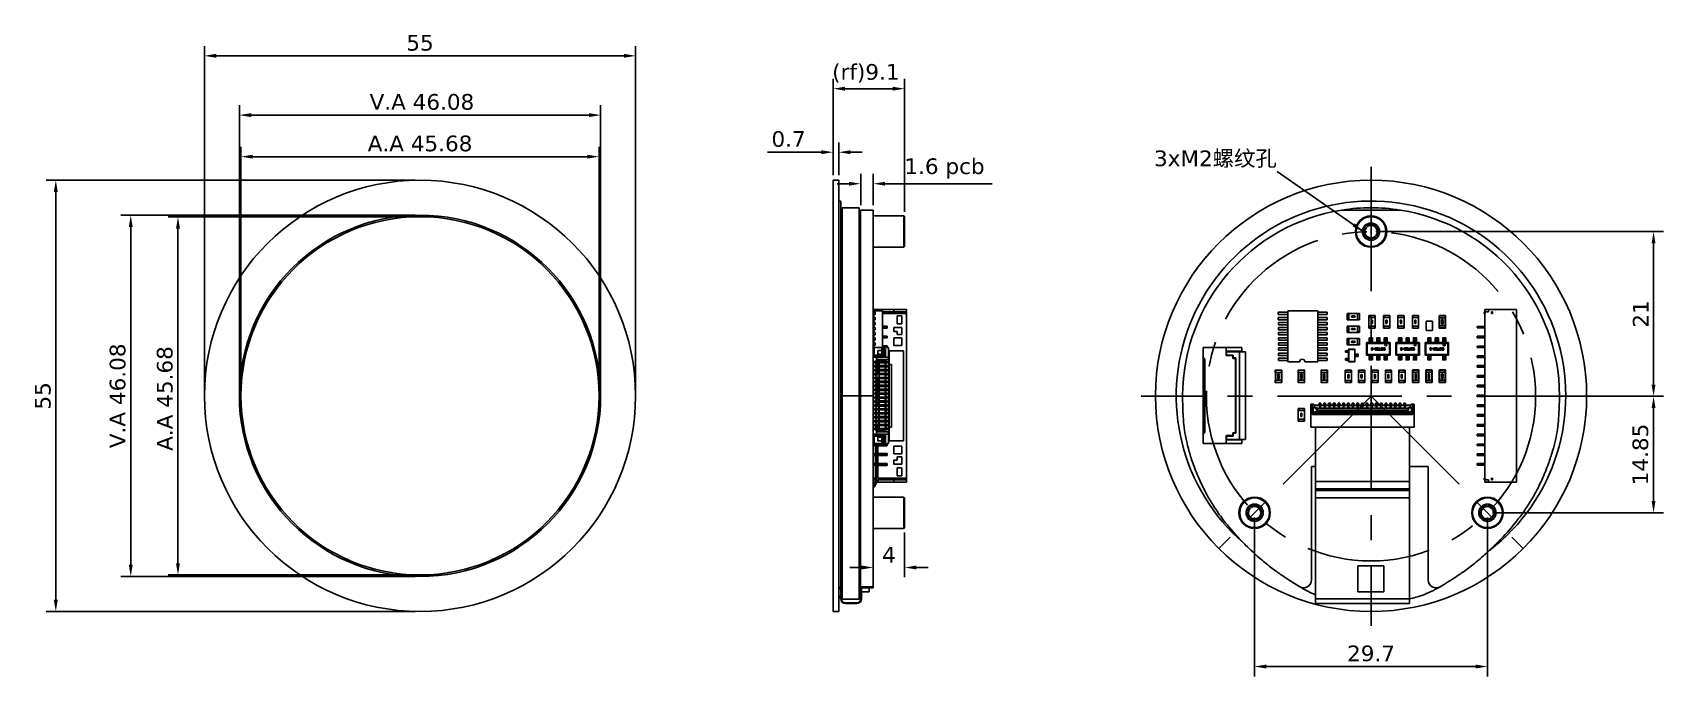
# Model space of a CAD drawing. Header units: millimetres. Extents: x 104 to 312, y 235 to 317.
import ezdxf

# ---------------------------------------------------------------- set-up
doc = ezdxf.new("R2010")
doc.units = ezdxf.units.MM
doc.header["$LTSCALE"] = 0.5
doc.header["$PDMODE"] = 3
doc.header["$PDSIZE"] = 0.3125
doc.linetypes.add('CENTER', pattern=[50.8, 31.75, -6.35, 6.35, -6.35])
doc.layers.get('0').update_dxf_attribs({"linetype": 'CONTINUOUS'})
doc.layers.get('Defpoints').update_dxf_attribs({"linetype": 'CONTINUOUS'})
doc.layers.add('dim', color=6, linetype='CONTINUOUS', lineweight=9)
doc.styles.add('Verdana', font='verdana.ttf', dxfattribs={"height": 2})
doc.dimstyles.new('aaaaaaaa 3.0', dxfattribs={"dimtxt": 2, "dimasz": 1.5, "dimexe": 1.25, "dimexo": 0.625, "dimtad": 1, "dimzin": 9, "dimdsep": 46, "dimtxsty": 'Verdana', "dimcen": 0, "dimadec": 1, "dimazin": 2, "dimtfac": 1, "dimtofl": 0, "dimtmove": 0, "dimatfit": 3, "dimfxl": 1, "dimlwd": 25, "dimlwe": 25, "dimarcsym": 0})

msp = doc.modelspace()

# ---------------------------------------------------------------- texts
at = {"layer": 'dim', "insert": (247.178, 302.439), "char_height": 2, "width": 19.11618, "attachment_point": 1, "style": 'Verdana'}
msp.add_mtext('3xM2{\\f宋体|b0|i0|c134|p2;螺纹孔}', dxfattribs=at)

# ---------------------------------------------------------------- blocks, each defined once
blk = doc.blocks.new('*D24')
at = {"layer": 'Defpoints', "color": 0}
for p in [(176.59, 306.95), (130.51, 271.15), (176.59, 271.15)]:
    blk.add_point(p, dxfattribs=at)
at = {"layer": 'dim', "color": 0, "lineweight": 25}
for p, q in [((130.51, 271.78), (130.51, 308.2)), ((176.59, 271.78), (176.59, 308.2)), ((132.01, 306.95), (175.09, 306.95))]:
    blk.add_line(p, q, dxfattribs=at)
at = {"layer": 'dim', "color": 0}
for points in [[(132.01, 307.2), (132.01, 306.7), (130.51, 306.95)], [(175.09, 306.7), (175.09, 307.2), (176.59, 306.95)]]:
    blk.add_solid(points, dxfattribs=at)
at = {"layer": 'dim', "color": 0, "insert": (153.79, 308.62), "char_height": 2, "attachment_point": 5, "style": 'Verdana'}
blk.add_mtext('V.A 46.08', dxfattribs=at)
blk = doc.blocks.new('*D25')
at = {"layer": 'Defpoints', "color": 0}
for p in [(176.39, 301.65), (130.71, 271.15), (176.39, 271.15)]:
    blk.add_point(p, dxfattribs=at)
at = {"layer": 'dim', "color": 0, "lineweight": 25}
for p, q in [((130.71, 271.78), (130.71, 302.9)), ((132.21, 301.65), (174.89, 301.65)), ((176.39, 271.78), (176.39, 302.9))]:
    blk.add_line(p, q, dxfattribs=at)
at = {"layer": 'dim', "color": 0}
for points in [[(132.21, 301.9), (132.21, 301.4), (130.71, 301.65)], [(174.89, 301.4), (174.89, 301.9), (176.39, 301.65)]]:
    blk.add_solid(points, dxfattribs=at)
at = {"layer": 'dim', "color": 0, "insert": (153.55, 303.32), "char_height": 2, "attachment_point": 5, "style": 'Verdana'}
blk.add_mtext('A.A 45.68', dxfattribs=at)
blk = doc.blocks.new('*D28')
at = {"layer": 'Defpoints', "color": 0}
for p in [(153.55, 293.99), (122.67, 248.31), (153.55, 248.31)]:
    blk.add_point(p, dxfattribs=at)
at = {"layer": 'dim', "color": 0, "lineweight": 25}
for p, q in [((152.92, 293.99), (121.42, 293.99)), ((122.67, 292.49), (122.67, 249.81)), ((152.92, 248.31), (121.42, 248.31))]:
    blk.add_line(p, q, dxfattribs=at)
at = {"layer": 'dim', "color": 0}
for points in [[(122.92, 292.49), (122.42, 292.49), (122.67, 293.99)], [(122.42, 249.81), (122.92, 249.81), (122.67, 248.31)]]:
    blk.add_solid(points, dxfattribs=at)
at = {"layer": 'dim', "color": 0, "insert": (121, 270.81), "char_height": 2, "attachment_point": 5, "rotation": 90, "style": 'Verdana'}
blk.add_mtext('A.A 45.68', dxfattribs=at)
blk = doc.blocks.new('*D27')
at = {"layer": 'Defpoints', "color": 0}
for p in [(153.55, 294.19), (116.65, 248.11), (153.55, 248.11)]:
    blk.add_point(p, dxfattribs=at)
at = {"layer": 'dim', "color": 0, "lineweight": 25}
for p, q in [((152.92, 294.19), (115.4, 294.19)), ((116.65, 292.69), (116.65, 249.61)), ((152.92, 248.11), (115.4, 248.11))]:
    blk.add_line(p, q, dxfattribs=at)
at = {"layer": 'dim', "color": 0}
for points in [[(116.9, 292.69), (116.4, 292.69), (116.65, 294.19)], [(116.4, 249.61), (116.9, 249.61), (116.65, 248.11)]]:
    blk.add_solid(points, dxfattribs=at)
at = {"layer": 'dim', "color": 0, "insert": (114.98, 271.15), "char_height": 2, "attachment_point": 5, "rotation": 90, "style": 'Verdana'}
blk.add_mtext('V.A 46.08', dxfattribs=at)
blk = doc.blocks.new('*D41')
at = {"layer": 'Defpoints', "color": 0}
for p in [(206.96, 302.22), (206.26, 298.65), (206.96, 298.65)]:
    blk.add_point(p, dxfattribs=at)
at = {"layer": 'dim', "color": 0, "lineweight": 25}
for p, q in [((204.76, 302.22), (197.87, 302.22)), ((206.26, 299.28), (206.26, 303.47)), ((206.96, 299.28), (206.96, 303.47)), ((208.46, 302.22), (209.96, 302.22))]:
    blk.add_line(p, q, dxfattribs=at)
at = {"layer": 'dim', "color": 0}
for points in [[(204.76, 301.97), (204.76, 302.47), (206.26, 302.22)], [(208.46, 302.47), (208.46, 301.97), (206.96, 302.22)]]:
    blk.add_solid(points, dxfattribs=at)
at = {"layer": 'dim', "color": 0, "insert": (200.56, 303.89), "char_height": 2, "attachment_point": 5, "style": 'Verdana'}
blk.add_mtext('0.7', dxfattribs=at)
blk = doc.blocks.new('*D30')
at = {"layer": 'Defpoints', "color": 0}
for p in [(215.36, 310.32), (206.26, 298.65), (215.36, 293.99)]:
    blk.add_point(p, dxfattribs=at)
at = {"layer": 'dim', "color": 0, "lineweight": 25}
for p, q in [((206.26, 299.28), (206.26, 311.57)), ((207.76, 310.32), (213.86, 310.32)), ((215.36, 294.62), (215.36, 311.57))]:
    blk.add_line(p, q, dxfattribs=at)
at = {"layer": 'dim', "color": 0}
for points in [[(207.76, 310.57), (207.76, 310.07), (206.26, 310.32)], [(213.86, 310.07), (213.86, 310.57), (215.36, 310.32)]]:
    blk.add_solid(points, dxfattribs=at)
at = {"layer": 'dim', "color": 0, "insert": (210.42, 312.28), "char_height": 2, "attachment_point": 5, "style": 'Verdana'}
blk.add_mtext('(rf)9.1', dxfattribs=at)
blk = doc.blocks.new('*D31')
at = {"layer": 'Defpoints', "color": 0}
for p in [(209.76, 298.2), (209.76, 294.84), (211.36, 294.84)]:
    blk.add_point(p, dxfattribs=at)
at = {"layer": 'dim', "color": 0, "lineweight": 25}
for p, q in [((208.26, 298.2), (206.76, 298.2)), ((209.76, 295.47), (209.76, 299.45)), ((211.36, 295.47), (211.36, 299.45)), ((212.86, 298.2), (226.54, 298.2))]:
    blk.add_line(p, q, dxfattribs=at)
at = {"layer": 'dim', "color": 0}
for points in [[(208.26, 297.95), (208.26, 298.45), (209.76, 298.2)], [(212.86, 298.45), (212.86, 297.95), (211.36, 298.2)]]:
    blk.add_solid(points, dxfattribs=at)
at = {"layer": 'dim', "color": 0, "insert": (220.45, 300.15), "char_height": 2, "attachment_point": 5, "style": 'Verdana'}
blk.add_mtext('1.6 pcb ', dxfattribs=at)
blk = doc.blocks.new('*D32')
at = {"layer": 'Defpoints', "color": 0}
for p in [(260.01, 256.24), (289.71, 256.24), (289.71, 236.63)]:
    blk.add_point(p, dxfattribs=at)
at = {"layer": 'dim', "color": 0, "lineweight": 25}
for p, q in [((260.01, 255.62), (260.01, 235.38)), ((289.71, 255.62), (289.71, 235.38)), ((261.51, 236.63), (288.21, 236.63))]:
    blk.add_line(p, q, dxfattribs=at)
at = {"layer": 'dim', "color": 0}
for points in [[(261.51, 236.88), (261.51, 236.38), (260.01, 236.63)], [(288.21, 236.38), (288.21, 236.88), (289.71, 236.63)]]:
    blk.add_solid(points, dxfattribs=at)
at = {"layer": 'dim', "color": 0, "insert": (274.86, 238.29), "char_height": 2, "attachment_point": 5, "style": 'Verdana'}
blk.add_mtext('29.7', dxfattribs=at)
blk = doc.blocks.new('*D35')
at = {"layer": 'Defpoints', "color": 0}
for p in [(274.86, 292.09), (302.36, 271.09), (310.9, 271.09)]:
    blk.add_point(p, dxfattribs=at)
at = {"layer": 'dim', "color": 0, "lineweight": 25}
for p, q in [((275.49, 292.09), (312.15, 292.09)), ((310.9, 290.59), (310.9, 272.59)), ((302.99, 271.09), (312.15, 271.09))]:
    blk.add_line(p, q, dxfattribs=at)
at = {"layer": 'dim', "color": 0}
for points in [[(311.15, 290.59), (310.65, 290.59), (310.9, 292.09)], [(310.65, 272.59), (311.15, 272.59), (310.9, 271.09)]]:
    blk.add_solid(points, dxfattribs=at)
at = {"layer": 'dim', "color": 0, "insert": (309.26, 281.59), "char_height": 2, "attachment_point": 5, "rotation": 90, "style": 'Verdana'}
blk.add_mtext('21', dxfattribs=at)
blk = doc.blocks.new('*D37')
at = {"layer": 'Defpoints', "color": 0}
for p in [(302.36, 271.09), (310.9, 271.09), (289.71, 256.24)]:
    blk.add_point(p, dxfattribs=at)
at = {"layer": 'dim', "color": 0, "lineweight": 25}
for p, q in [((302.99, 271.09), (312.15, 271.09)), ((310.9, 257.74), (310.9, 269.59)), ((290.34, 256.24), (312.15, 256.24))]:
    blk.add_line(p, q, dxfattribs=at)
at = {"layer": 'dim', "color": 0}
for points in [[(311.15, 269.59), (310.65, 269.59), (310.9, 271.09)], [(310.65, 257.74), (311.15, 257.74), (310.9, 256.24)]]:
    blk.add_solid(points, dxfattribs=at)
at = {"layer": 'dim', "color": 0, "insert": (309.23, 263.67), "char_height": 2, "attachment_point": 5, "rotation": 90, "style": 'Verdana'}
blk.add_mtext('14.85', dxfattribs=at)
blk = doc.blocks.new('*D38')
at = {"layer": 'Defpoints', "color": 0}
for p in [(181.05, 314.51), (126.05, 271.15), (181.05, 271.15)]:
    blk.add_point(p, dxfattribs=at)
at = {"layer": 'dim', "color": 0, "lineweight": 25}
for p, q in [((126.05, 271.78), (126.05, 315.76)), ((127.55, 314.51), (179.55, 314.51)), ((181.05, 271.78), (181.05, 315.76))]:
    blk.add_line(p, q, dxfattribs=at)
at = {"layer": 'dim', "color": 0}
for points in [[(127.55, 314.76), (127.55, 314.26), (126.05, 314.51)], [(179.55, 314.26), (179.55, 314.76), (181.05, 314.51)]]:
    blk.add_solid(points, dxfattribs=at)
at = {"layer": 'dim', "color": 0, "insert": (153.55, 316.16), "char_height": 2, "attachment_point": 5, "style": 'Verdana'}
blk.add_mtext('55', dxfattribs=at)
blk = doc.blocks.new('*D39')
at = {"layer": 'Defpoints', "color": 0}
for p in [(153.55, 298.65), (107.09, 243.65), (153.55, 243.65)]:
    blk.add_point(p, dxfattribs=at)
at = {"layer": 'dim', "color": 0, "lineweight": 25}
for p, q in [((152.92, 298.65), (105.84, 298.65)), ((107.09, 297.15), (107.09, 245.15)), ((152.92, 243.65), (105.84, 243.65))]:
    blk.add_line(p, q, dxfattribs=at)
at = {"layer": 'dim', "color": 0}
for points in [[(107.34, 297.15), (106.84, 297.15), (107.09, 298.65)], [(106.84, 245.15), (107.34, 245.15), (107.09, 243.65)]]:
    blk.add_solid(points, dxfattribs=at)
at = {"layer": 'dim', "color": 0, "insert": (105.44, 271.15), "char_height": 2, "attachment_point": 5, "rotation": 90, "style": 'Verdana'}
blk.add_mtext('55', dxfattribs=at)
blk = doc.blocks.new('*D40')
at = {"layer": 'Defpoints', "color": 0}
for p in [(211.36, 254.24), (215.36, 254.34), (215.36, 249.26)]:
    blk.add_point(p, dxfattribs=at)
at = {"layer": 'dim', "color": 0, "lineweight": 25}
for p, q in [((211.36, 253.62), (211.36, 248.01)), ((215.36, 253.72), (215.36, 248.01)), ((209.86, 249.26), (208.36, 249.26)), ((216.86, 249.26), (218.36, 249.26))]:
    blk.add_line(p, q, dxfattribs=at)
at = {"layer": 'dim', "color": 0}
for points in [[(209.86, 249.01), (209.86, 249.51), (211.36, 249.26)], [(216.86, 249.51), (216.86, 249.01), (215.36, 249.26)]]:
    blk.add_solid(points, dxfattribs=at)
at = {"layer": 'dim', "color": 0, "insert": (213.36, 250.89), "char_height": 2, "attachment_point": 5, "style": 'Verdana'}
blk.add_mtext('4', dxfattribs=at)

# ---------------------------------------------------------------- dimensions: what is measured, and where the dimension line sits
at = {"layer": 'dim'}
for base, p1, p2, picture, middle in [((181.047, 314.512), (126.047, 271.152), (181.047, 271.152), '*D38', (153.547, 316.157)), ((289.711, 236.625), (260.013, 256.242), (289.711, 256.242), '*D32', (274.862, 238.29)), ((215.357, 249.263), (211.357, 254.242), (215.357, 254.342), '*D40', (213.357, 250.888))]:
    dim = msp.add_linear_dim(base=base, p1=p1, p2=p2, dimstyle='aaaaaaaa 3.0', dxfattribs=at)
    dim.commit()
    dim.dimension.update_dxf_attribs({"geometry": picture, "text_midpoint": middle})
for base, p1, p2, text, picture, middle in [((215.357, 310.323), (206.257, 298.652), (215.357, 293.992), '(rf)<>', '*D30', (210.416, 310.323)), ((176.587, 306.953), (130.507, 271.152), (176.587, 271.152), 'V.A <>', '*D24', (153.792, 306.953)), ((209.757, 298.199), (211.357, 294.84), (209.757, 294.84), '<> pcb ', '*D31', (220.453, 298.199))]:
    dim = msp.add_linear_dim(base=base, p1=p1, p2=p2, text=text, dimstyle='aaaaaaaa 3.0', override={"dimgap": 0.625, "dimtad": 1, "dimdec": 2, "dimlfac": 1, "dimpost": '<>', "dimse1": 0, "dimse2": 0, "dimsd1": 0, "dimsd2": 0, "dimtofl": 0, "dimtvp": 0.1}, dxfattribs=at)
    dim.commit()
    dim.dimension.update_dxf_attribs({"geometry": picture, "text_midpoint": middle, "dimtype": 160})
dim = msp.add_linear_dim(base=(176.387, 301.65), p1=(130.707, 271.152), p2=(176.387, 271.152), text='A.A <>', dimstyle='aaaaaaaa 3.0', override={"dimgap": 0.625, "dimtad": 1, "dimjust": 0, "dimdec": 2, "dimlfac": 1, "dimpost": '<>', "dimse1": 0, "dimse2": 0, "dimsd1": 0, "dimsd2": 0, "dimtofl": 0, "dimtvp": 0.1}, dxfattribs=at)
dim.commit()
dim.dimension.update_dxf_attribs({"geometry": '*D25', "text_midpoint": (153.547, 303.32)})
dim = msp.add_linear_dim(base=(206.957, 302.22), p1=(206.257, 298.652), p2=(206.957, 298.652), dimstyle='aaaaaaaa 3.0', dxfattribs=at)
dim.commit()
dim.dimension.update_dxf_attribs({"geometry": '*D41', "text_midpoint": (200.561, 302.22), "dimtype": 160})
for base, p1, p2, picture, middle in [((107.087, 243.652), (153.547, 298.652), (153.547, 243.652), '*D39', (105.442, 271.152)), ((310.905, 271.092), (274.862, 292.092), (302.362, 271.092), '*D35', (309.259, 281.592)), ((310.905, 271.092), (289.711, 256.242), (302.362, 271.092), '*D37', (309.234, 263.667))]:
    dim = msp.add_linear_dim(base=base, p1=p1, p2=p2, angle=90, dimstyle='aaaaaaaa 3.0', dxfattribs=at)
    dim.commit()
    dim.dimension.update_dxf_attribs({"geometry": picture, "text_midpoint": middle})
dim = msp.add_linear_dim(base=(116.654, 248.112), p1=(153.547, 294.192), p2=(153.547, 248.112), angle=90, text='V.A <>', dimstyle='aaaaaaaa 3.0', override={"dimgap": 0.625, "dimtad": 1, "dimjust": 0, "dimdec": 2, "dimlfac": 1, "dimpost": '<>', "dimse1": 0, "dimse2": 0, "dimsd1": 0, "dimsd2": 0, "dimtofl": 0, "dimtvp": 0.1}, dxfattribs=at)
dim.commit()
dim.dimension.update_dxf_attribs({"geometry": '*D27', "text_midpoint": (114.983, 271.152)})
dim = msp.add_linear_dim(base=(122.667, 248.312), p1=(153.547, 293.992), p2=(153.547, 248.312), angle=90, text='A.A <>', dimstyle='aaaaaaaa 3.0', override={"dimgap": 0.625, "dimtad": 1, "dimjust": 0, "dimdec": 2, "dimlfac": 1, "dimpost": '<>', "dimse1": 0, "dimse2": 0, "dimsd1": 0, "dimsd2": 0, "dimtofl": 0, "dimtvp": 0.1}, dxfattribs=at)
dim.commit()
dim.dimension.update_dxf_attribs({"geometry": '*D28', "text_midpoint": (122.667, 270.813), "dimtype": 160})

# ---------------------------------------------------------------- linework, layer by layer
at = {"color": 1, "linetype": 'CENTER'}
for p, q in [((274.862, 300.368), (274.862, 241.815)), ((304.195, 271.092), (245.528, 271.092)), ((274.862, 271.092), (255.447, 251.677)), ((274.862, 271.092), (294.277, 251.677))]:
    msp.add_line(p, q, dxfattribs=at)
at = {"linetype": 'Continuous'}
for p, q in [((206.257, 298.652), (206.257, 243.652)), ((206.957, 298.652), (206.257, 298.652)), ((206.957, 243.652), (206.957, 298.652)), ((207.207, 295.994), (206.957, 295.994)), ((207.207, 245.252), (207.207, 295.994)), ((207.207, 294.834), (207.387, 294.834)), ((207.387, 295.134), (207.387, 245.24)), ((207.387, 295.134), (209.557, 295.134)), ((209.557, 245.24), (209.557, 295.134)), ((209.757, 245.252), (209.757, 294.84)), ((211.357, 294.84), (209.757, 294.84)), ((211.357, 246.664), (211.357, 294.84)), ((211.357, 294.092), (215.257, 294.092)), ((215.257, 290.092), (215.257, 294.092)), ((215.357, 293.992), (215.257, 294.092)), ((215.357, 290.192), (215.357, 293.992)), ((278.606, 294.84), (271.118, 294.84)), ((274.064, 292.038), (274.063, 292.04)), ((211.357, 290.092), (215.257, 290.092)), ((215.357, 290.192), (215.257, 290.092)), ((209.757, 286.652), (209.557, 286.652)), ((211.357, 282.152), (215.607, 282.152)), ((211.357, 281.852), (211.457, 281.852)), ((211.611, 281.812), (211.357, 281.812)), ((211.611, 281.512), (211.357, 281.512)), ((211.611, 281.162), (211.357, 281.162)), ((211.611, 280.862), (211.357, 280.862)), ((211.357, 280.843), (211.457, 280.843)), ((211.457, 281.987), (211.457, 281.812)), ((212.557, 281.987), (211.457, 281.987)), ((211.457, 281.512), (211.457, 281.162)), ((211.457, 280.862), (211.457, 280.512)), ((211.611, 281.812), (211.611, 281.512)), ((211.611, 281.162), (211.611, 280.862)), ((211.757, 281.987), (211.757, 282.152)), ((211.957, 282.152), (211.957, 281.987)), ((212.557, 281.987), (212.557, 277.312)), ((212.557, 281.852), (215.607, 281.852)), ((212.557, 281.652), (215.607, 281.652)), ((213.407, 281.852), (213.407, 281.652)), ((213.607, 281.652), (213.607, 281.852)), ((214.007, 282.152), (214.007, 281.852)), ((214.407, 280.352), (214.407, 281.352)), ((214.407, 281.352), (215.007, 281.352)), ((214.684, 282.162), (214.684, 282.152)), ((214.684, 282.162), (214.777, 282.162)), ((214.712, 282.162), (214.712, 282.152)), ((214.759, 282.162), (214.759, 282.152)), ((214.78, 282.162), (214.78, 282.152)), ((215.098, 282.162), (214.78, 282.162)), ((214.984, 282.152), (214.984, 282.162)), ((215.007, 281.352), (215.007, 280.352)), ((215.1, 282.162), (215.1, 282.152)), ((215.103, 282.162), (215.103, 282.152)), ((215.306, 282.162), (215.103, 282.162)), ((215.306, 282.152), (215.306, 282.162)), ((215.309, 282.162), (215.361, 282.162)), ((215.31, 282.162), (215.31, 282.152)), ((215.361, 282.162), (215.361, 282.152)), ((215.507, 281.652), (215.507, 281.852)), ((215.607, 260.152), (215.607, 282.152)), ((263.033, 281.812), (263.033, 281.512)), ((264.257, 281.812), (263.033, 281.812)), ((263.033, 281.512), (264.257, 281.512)), ((263.033, 281.162), (263.033, 280.862)), ((264.257, 281.162), (263.033, 281.162)), ((263.033, 280.862), (264.257, 280.862)), ((264.257, 281.987), (264.257, 275.494)), ((268.057, 281.987), (264.257, 281.987)), ((268.057, 275.494), (268.057, 281.987)), ((269.283, 281.812), (268.057, 281.812)), ((268.057, 281.512), (269.283, 281.512)), ((269.283, 281.162), (268.057, 281.162)), ((268.057, 280.862), (269.283, 280.862)), ((269.283, 281.512), (269.283, 281.812)), ((269.283, 280.862), (269.283, 281.162)), ((271.798, 280.843), (271.798, 281.643)), ((271.798, 281.643), (273.398, 281.643)), ((271.798, 280.843), (273.398, 280.843)), ((271.848, 281.643), (271.848, 281.593)), ((271.848, 281.593), (272.048, 281.593)), ((271.848, 280.893), (271.848, 280.843)), ((272.048, 280.893), (271.848, 280.893)), ((272.048, 281.643), (272.048, 280.843)), ((272.508, 281.266), (272.509, 281.266)), ((272.587, 281.298), (272.569, 281.298)), ((272.722, 281.235), (272.741, 281.235)), ((272.743, 281.289), (272.725, 281.289)), ((272.761, 281.258), (272.761, 281.274)), ((272.761, 281.274), (272.771, 281.274)), ((272.77, 281.258), (272.761, 281.258)), ((272.8, 281.268), (272.8, 281.267)), ((273.148, 281.643), (273.148, 280.843)), ((273.348, 281.593), (273.148, 281.593)), ((273.148, 280.893), (273.348, 280.893)), ((273.348, 281.643), (273.348, 281.593)), ((273.348, 280.893), (273.348, 280.843)), ((273.398, 280.843), (273.398, 281.643)), ((274.6, 279.793), (274.6, 281.393)), ((275.4, 281.393), (274.6, 281.393)), ((274.6, 281.343), (274.65, 281.343)), ((274.6, 281.143), (275.4, 281.143)), ((274.65, 281.343), (274.65, 281.143)), ((275.35, 281.143), (275.35, 281.343)), ((275.35, 281.343), (275.4, 281.343)), ((275.4, 279.793), (275.4, 281.393)), ((276.446, 279.793), (276.446, 281.393)), ((277.246, 281.393), (276.446, 281.393)), ((276.446, 281.343), (276.496, 281.343)), ((276.446, 281.143), (277.246, 281.143)), ((276.496, 281.343), (276.496, 281.143)), ((277.196, 281.143), (277.196, 281.343)), ((277.196, 281.343), (277.246, 281.343)), ((277.246, 279.793), (277.246, 281.393)), ((278.292, 279.793), (278.292, 281.393)), ((279.092, 281.393), (278.292, 281.393)), ((278.292, 281.343), (278.342, 281.343)), ((278.292, 281.143), (279.092, 281.143)), ((278.342, 281.343), (278.342, 281.143)), ((279.042, 281.143), (279.042, 281.343)), ((279.042, 281.343), (279.092, 281.343)), ((279.092, 279.793), (279.092, 281.393)), ((280.137, 279.793), (280.137, 281.393)), ((280.937, 281.393), (280.137, 281.393)), ((280.137, 281.343), (280.187, 281.343)), ((280.137, 281.143), (280.937, 281.143)), ((280.187, 281.343), (280.187, 281.143)), ((280.887, 281.143), (280.887, 281.343)), ((280.887, 281.343), (280.937, 281.343)), ((280.937, 279.793), (280.937, 281.393)), ((283.557, 281.348), (283.557, 281.078)), ((283.557, 281.348), (284.377, 281.348)), ((283.557, 281.078), (284.377, 281.078)), ((283.567, 281.078), (283.567, 280.078)), ((283.587, 281.078), (283.587, 281.378)), ((284.347, 281.378), (283.587, 281.378)), ((283.597, 280.078), (283.597, 281.078)), ((283.944, 280.847), (283.945, 280.847)), ((284.337, 281.078), (284.337, 280.078)), ((284.347, 281.378), (284.347, 281.078)), ((284.367, 280.078), (284.367, 281.078)), ((284.377, 281.078), (284.377, 281.348)), ((289.312, 281.852), (289.862, 281.852)), ((289.312, 281.652), (289.312, 281.852)), ((289.312, 281.652), (289.412, 281.652)), ((293.412, 282.152), (289.362, 282.152)), ((289.362, 282.152), (289.362, 281.852)), ((289.362, 260.652), (289.362, 281.652)), ((289.412, 281.852), (289.412, 281.652)), ((289.862, 281.852), (289.862, 282.152)), ((290.362, 281.852), (290.212, 281.852)), ((290.212, 281.652), (290.212, 281.852)), ((290.212, 281.652), (290.362, 281.652)), ((290.312, 281.852), (290.312, 281.652)), ((290.362, 281.652), (290.362, 281.852)), ((291.334, 282.162), (291.151, 282.162)), ((291.151, 282.162), (291.151, 282.152)), ((291.228, 282.152), (291.228, 282.162)), ((291.257, 282.162), (291.257, 282.152)), ((291.334, 282.162), (291.334, 282.152)), ((291.345, 282.162), (291.766, 282.162)), ((291.345, 282.162), (291.345, 282.152)), ((291.376, 282.162), (291.376, 282.152)), ((291.406, 282.162), (291.406, 282.152)), ((291.483, 282.152), (291.483, 282.162)), ((291.511, 282.162), (291.511, 282.152)), ((291.589, 282.162), (291.589, 282.152)), ((291.6, 282.162), (291.6, 282.152)), ((291.631, 282.162), (291.631, 282.152)), ((291.708, 282.162), (291.708, 282.152)), ((291.766, 282.162), (291.766, 282.152)), ((291.769, 282.162), (291.913, 282.162)), ((291.797, 282.162), (291.797, 282.152)), ((291.804, 282.152), (291.804, 282.162)), ((291.809, 282.162), (291.809, 282.152)), ((291.913, 282.162), (291.913, 282.152)), ((291.937, 282.162), (291.92, 282.162)), ((291.92, 282.162), (291.92, 282.152)), ((291.937, 282.162), (291.937, 282.152)), ((291.937, 282.162), (291.937, 282.152)), ((291.954, 282.162), (292.106, 282.162)), ((291.954, 282.152), (291.954, 282.162)), ((292.002, 282.162), (292.002, 282.152)), ((292.077, 282.162), (292.077, 282.152)), ((292.106, 282.162), (292.106, 282.152)), ((292.222, 282.162), (292.115, 282.162)), ((292.115, 282.152), (292.115, 282.162)), ((292.196, 282.162), (292.196, 282.152)), ((292.222, 282.162), (292.222, 282.152)), ((293.311, 282.162), (292.388, 282.162)), ((292.388, 282.152), (292.388, 282.162)), ((292.532, 282.152), (292.532, 282.162)), ((292.61, 282.162), (292.61, 282.152)), ((292.806, 282.162), (292.806, 282.152)), ((292.98, 282.162), (292.98, 282.152)), ((293.043, 282.162), (293.043, 282.152)), ((293.077, 282.162), (293.077, 282.152)), ((293.243, 282.162), (293.243, 282.152)), ((293.311, 282.162), (293.311, 282.152)), ((293.412, 282.152), (293.412, 260.152)), ((211.611, 280.512), (211.357, 280.512)), ((211.611, 280.212), (211.357, 280.212)), ((211.357, 280.048), (211.457, 280.048)), ((211.611, 279.862), (211.357, 279.862)), ((211.611, 279.562), (211.357, 279.562)), ((211.357, 279.248), (211.457, 279.248)), ((211.611, 279.212), (211.357, 279.212)), ((211.611, 278.912), (211.357, 278.912)), ((211.457, 280.212), (211.457, 279.862)), ((211.457, 279.562), (211.457, 279.212)), ((211.457, 278.912), (211.457, 278.562)), ((211.611, 280.512), (211.611, 280.212)), ((211.611, 279.862), (211.611, 279.562)), ((211.611, 279.212), (211.611, 278.912)), ((212.557, 280.027), (213.157, 280.027)), ((213.107, 280.002), (212.557, 280.002)), ((212.557, 279.802), (213.107, 279.802)), ((213.157, 279.777), (212.557, 279.777)), ((212.557, 278.777), (213.157, 278.777)), ((212.907, 279.802), (212.907, 280.002)), ((213.107, 280.002), (213.107, 279.802)), ((213.157, 280.027), (213.157, 279.777)), ((213.157, 278.777), (213.157, 278.527)), ((214.007, 279.352), (214.007, 279.852)), ((214.007, 279.852), (215.007, 279.852)), ((214.407, 279.352), (214.007, 279.352)), ((215.007, 280.352), (214.407, 280.352)), ((214.407, 278.952), (214.407, 279.352)), ((215.007, 278.952), (214.407, 278.952)), ((215.007, 279.852), (215.007, 278.952)), ((263.06, 280.512), (263.06, 280.212)), ((264.257, 280.512), (263.06, 280.512)), ((263.06, 280.212), (264.257, 280.212)), ((263.06, 279.862), (263.06, 279.562)), ((264.257, 279.862), (263.06, 279.862)), ((263.06, 279.562), (264.257, 279.562)), ((263.06, 279.212), (263.06, 278.912)), ((264.257, 279.212), (263.06, 279.212)), ((263.06, 278.912), (264.257, 278.912)), ((269.283, 280.512), (268.057, 280.512)), ((268.057, 280.212), (269.283, 280.212)), ((269.283, 279.862), (268.057, 279.862)), ((268.057, 279.562), (269.283, 279.562)), ((269.283, 279.212), (268.057, 279.212)), ((268.057, 278.912), (269.283, 278.912)), ((269.283, 280.212), (269.283, 280.512)), ((269.283, 279.562), (269.283, 279.862)), ((269.283, 278.912), (269.283, 279.212)), ((271.798, 279.248), (271.798, 280.048)), ((271.798, 280.048), (273.398, 280.048)), ((271.798, 279.248), (273.398, 279.248)), ((271.848, 280.048), (271.848, 279.998)), ((271.848, 279.998), (272.048, 279.998)), ((271.848, 279.298), (271.848, 279.248)), ((272.048, 279.298), (271.848, 279.298)), ((272.048, 280.048), (272.048, 279.248)), ((272.508, 279.671), (272.509, 279.671)), ((272.587, 279.703), (272.569, 279.703)), ((272.722, 279.64), (272.741, 279.64)), ((272.743, 279.694), (272.725, 279.694)), ((272.761, 279.663), (272.761, 279.679)), ((272.761, 279.679), (272.771, 279.679)), ((272.77, 279.663), (272.761, 279.663)), ((272.8, 279.673), (272.8, 279.672)), ((273.148, 280.048), (273.148, 279.248)), ((273.348, 279.998), (273.148, 279.998)), ((273.148, 279.298), (273.348, 279.298)), ((273.348, 280.048), (273.348, 279.998)), ((273.348, 279.298), (273.348, 279.248)), ((273.398, 279.248), (273.398, 280.048)), ((274.6, 280.043), (275.4, 280.043)), ((274.6, 279.843), (274.65, 279.843)), ((275.4, 279.793), (274.6, 279.793)), ((274.65, 279.843), (274.65, 280.043)), ((274.944, 280.582), (274.944, 280.564)), ((274.953, 280.738), (274.953, 280.72)), ((274.969, 280.756), (274.969, 280.766)), ((274.984, 280.756), (274.969, 280.756)), ((274.974, 280.794), (274.975, 280.794)), ((274.976, 280.503), (274.977, 280.504)), ((274.984, 280.765), (274.984, 280.756)), ((275.007, 280.717), (275.007, 280.735)), ((275.35, 280.043), (275.35, 279.843)), ((275.35, 279.843), (275.4, 279.843)), ((276.446, 280.043), (277.246, 280.043)), ((276.446, 279.843), (276.496, 279.843)), ((277.246, 279.793), (276.446, 279.793)), ((276.496, 279.843), (276.496, 280.043)), ((276.79, 280.582), (276.79, 280.564)), ((276.799, 280.738), (276.799, 280.72)), ((276.814, 280.756), (276.814, 280.766)), ((276.83, 280.756), (276.814, 280.756)), ((276.82, 280.794), (276.821, 280.794)), ((276.822, 280.503), (276.823, 280.504)), ((276.83, 280.765), (276.83, 280.756)), ((276.853, 280.717), (276.853, 280.735)), ((277.196, 280.043), (277.196, 279.843)), ((277.196, 279.843), (277.246, 279.843)), ((278.292, 280.043), (279.092, 280.043)), ((278.292, 279.843), (278.342, 279.843)), ((279.092, 279.793), (278.292, 279.793)), ((278.342, 279.843), (278.342, 280.043)), ((278.636, 280.582), (278.636, 280.564)), ((278.645, 280.738), (278.645, 280.72)), ((278.66, 280.756), (278.66, 280.766)), ((278.676, 280.756), (278.66, 280.756)), ((278.666, 280.794), (278.667, 280.794)), ((278.668, 280.503), (278.668, 280.504)), ((278.676, 280.765), (278.676, 280.756)), ((278.699, 280.717), (278.699, 280.735)), ((279.042, 280.043), (279.042, 279.843)), ((279.042, 279.843), (279.092, 279.843)), ((280.137, 280.043), (280.937, 280.043)), ((280.137, 279.843), (280.187, 279.843)), ((280.937, 279.793), (280.137, 279.793)), ((280.187, 279.843), (280.187, 280.043)), ((280.482, 280.582), (280.482, 280.564)), ((280.491, 280.738), (280.491, 280.72)), ((280.506, 280.756), (280.506, 280.766)), ((280.522, 280.756), (280.506, 280.756)), ((280.512, 280.794), (280.513, 280.794)), ((280.514, 280.503), (280.514, 280.504)), ((280.522, 280.765), (280.522, 280.756)), ((280.545, 280.717), (280.545, 280.735)), ((280.887, 280.043), (280.887, 279.843)), ((280.887, 279.843), (280.937, 279.843)), ((281.898, 279.482), (281.898, 280.682)), ((281.898, 280.682), (282.698, 280.682)), ((282.698, 279.482), (281.898, 279.482)), ((282.698, 280.682), (282.698, 279.482)), ((283.557, 280.078), (283.557, 279.808)), ((284.377, 280.078), (283.557, 280.078)), ((284.377, 279.808), (283.557, 279.808)), ((283.587, 279.778), (283.587, 280.078)), ((283.587, 279.778), (284.347, 279.778)), ((283.904, 280.563), (283.904, 280.539)), ((283.916, 280.771), (283.916, 280.747)), ((283.936, 280.795), (283.936, 280.808)), ((283.957, 280.795), (283.936, 280.795)), ((283.947, 280.459), (283.946, 280.458)), ((283.957, 280.807), (283.957, 280.795)), ((283.988, 280.743), (283.988, 280.768)), ((284.347, 280.078), (284.347, 279.778)), ((284.377, 279.808), (284.377, 280.078)), ((289.362, 280.002), (288.412, 280.002)), ((288.412, 279.802), (288.412, 280.002)), ((288.412, 279.802), (289.362, 279.802)), ((288.462, 280.002), (288.462, 279.802)), ((211.457, 278.752), (211.357, 278.752)), ((211.611, 278.562), (211.357, 278.562)), ((211.611, 278.262), (211.357, 278.262)), ((211.611, 277.912), (211.357, 277.912)), ((211.611, 277.612), (211.357, 277.612)), ((211.407, 277.502), (211.357, 277.502)), ((211.357, 277.302), (211.407, 277.302)), ((211.477, 277.262), (211.357, 277.262)), ((211.477, 277.152), (211.357, 277.152)), ((211.477, 277.052), (211.357, 277.052)), ((211.407, 277.612), (211.407, 277.262)), ((211.427, 277.262), (211.427, 277.612)), ((211.457, 278.262), (211.457, 277.912)), ((211.457, 277.612), (211.457, 277.262)), ((211.477, 276.332), (211.477, 277.302)), ((211.477, 277.302), (213.327, 277.302)), ((211.611, 278.562), (211.611, 278.262)), ((211.611, 277.912), (211.611, 277.612)), ((211.946, 276.482), (211.946, 276.932)), ((211.946, 276.932), (212.446, 276.932)), ((212.394, 277.312), (212.394, 277.302)), ((212.412, 277.312), (212.394, 277.312)), ((212.413, 277.312), (212.413, 277.302)), ((212.671, 277.312), (212.413, 277.312)), ((212.444, 277.312), (212.444, 277.302)), ((212.446, 277.302), (212.446, 276.332)), ((212.458, 277.312), (212.458, 277.302)), ((213.107, 278.752), (212.557, 278.752)), ((212.557, 278.552), (213.107, 278.552)), ((213.157, 278.527), (212.557, 278.527)), ((212.557, 277.527), (213.157, 277.527)), ((213.107, 277.502), (212.557, 277.502)), ((212.587, 276.332), (212.587, 277.102)), ((212.587, 277.102), (212.687, 277.002)), ((212.587, 277.102), (212.927, 277.102)), ((212.594, 277.302), (212.594, 277.312)), ((212.671, 277.312), (212.671, 277.302)), ((212.672, 277.312), (212.671, 277.312)), ((212.673, 277.312), (212.673, 277.302)), ((212.845, 277.312), (212.673, 277.312)), ((212.687, 277.002), (212.687, 276.332)), ((212.827, 277.002), (212.687, 277.002)), ((212.697, 276.322), (212.697, 276.992)), ((212.697, 276.992), (212.817, 276.992)), ((212.809, 277.302), (212.809, 277.312)), ((212.811, 277.312), (212.811, 277.302)), ((212.817, 276.202), (212.817, 276.992)), ((212.927, 277.102), (212.827, 277.002)), ((212.827, 276.192), (212.827, 277.002)), ((212.845, 277.312), (212.845, 277.302)), ((212.907, 278.552), (212.907, 278.752)), ((212.907, 277.302), (212.907, 277.502)), ((212.927, 277.102), (212.927, 276.102)), ((213.107, 278.752), (213.107, 278.552)), ((213.107, 277.502), (213.107, 277.302)), ((213.157, 277.527), (213.157, 277.302)), ((213.327, 265.052), (213.327, 277.302)), ((213.407, 265.402), (213.407, 276.902)), ((213.407, 276.902), (215.207, 276.902)), ((214.007, 277.552), (214.007, 278.552)), ((214.007, 278.552), (215.007, 278.552)), ((215.007, 277.552), (214.007, 277.552)), ((215.007, 278.552), (215.007, 277.552)), ((215.207, 276.902), (215.207, 265.402)), ((253.462, 277.302), (253.462, 276.102)), ((253.462, 277.302), (258.362, 277.302)), ((256.184, 277.312), (256.184, 277.302)), ((256.306, 277.312), (256.184, 277.312)), ((256.236, 277.302), (256.236, 277.312)), ((256.255, 277.312), (256.255, 277.302)), ((256.306, 277.312), (256.306, 277.302)), ((256.314, 277.312), (256.314, 277.302)), ((256.349, 277.312), (256.314, 277.312)), ((256.334, 277.312), (256.334, 277.302)), ((256.354, 277.312), (256.354, 277.302)), ((256.594, 277.312), (256.354, 277.312)), ((256.362, 276.277), (256.362, 277.302)), ((258.362, 276.827), (256.362, 276.827)), ((256.406, 277.302), (256.406, 277.312)), ((256.412, 276.327), (256.412, 276.777)), ((258.862, 276.777), (256.412, 276.777)), ((256.425, 277.312), (256.425, 277.302)), ((256.476, 277.312), (256.476, 277.302)), ((256.484, 277.312), (256.484, 277.302)), ((256.504, 277.312), (256.504, 277.302)), ((256.555, 277.312), (256.555, 277.302)), ((256.594, 277.312), (256.594, 277.302)), ((256.693, 277.312), (256.596, 277.312)), ((256.615, 277.312), (256.615, 277.302)), ((256.62, 277.302), (256.62, 277.312)), ((256.623, 277.312), (256.623, 277.302)), ((256.693, 277.312), (256.693, 277.302)), ((256.697, 277.312), (256.697, 277.302)), ((256.708, 277.312), (256.697, 277.312)), ((256.708, 277.312), (256.708, 277.302)), ((256.708, 277.302), (256.708, 277.312)), ((256.72, 277.312), (256.72, 277.302)), ((256.821, 277.312), (256.72, 277.312)), ((256.752, 277.312), (256.752, 277.302)), ((256.802, 277.312), (256.802, 277.302)), ((256.821, 277.312), (256.821, 277.302)), ((256.825, 277.302), (256.825, 277.312)), ((256.827, 277.302), (256.827, 277.312)), ((256.898, 277.312), (256.827, 277.312)), ((256.881, 277.312), (256.881, 277.302)), ((256.898, 277.312), (256.898, 277.302)), ((257.009, 277.312), (257.009, 277.302)), ((257.624, 277.312), (257.009, 277.312)), ((257.105, 277.302), (257.105, 277.312)), ((257.157, 277.312), (257.157, 277.302)), ((257.288, 277.312), (257.288, 277.302)), ((257.404, 277.312), (257.404, 277.302)), ((257.446, 277.312), (257.446, 277.302)), ((257.468, 277.312), (257.468, 277.302)), ((257.579, 277.312), (257.579, 277.302)), ((257.624, 277.312), (257.624, 277.302)), ((258.062, 265.577), (258.062, 276.777)), ((258.362, 276.777), (258.362, 277.302)), ((258.862, 276.777), (258.862, 265.577)), ((263.06, 278.562), (263.06, 278.262)), ((264.257, 278.562), (263.06, 278.562)), ((263.06, 278.262), (264.257, 278.262)), ((263.06, 277.912), (263.06, 277.612)), ((264.257, 277.912), (263.06, 277.912)), ((263.06, 277.612), (264.257, 277.612)), ((263.06, 277.262), (263.06, 276.962)), ((264.257, 277.262), (263.06, 277.262)), ((263.06, 276.962), (264.257, 276.962)), ((269.283, 278.562), (268.057, 278.562)), ((268.057, 278.262), (269.283, 278.262)), ((269.283, 277.912), (268.057, 277.912)), ((268.057, 277.612), (269.283, 277.612)), ((269.283, 277.262), (268.057, 277.262)), ((268.057, 276.962), (269.283, 276.962)), ((269.283, 278.262), (269.283, 278.562)), ((269.283, 277.612), (269.283, 277.912)), ((269.283, 276.962), (269.283, 277.262)), ((271.603, 276.702), (271.603, 276.902)), ((271.603, 276.902), (272.003, 276.902)), ((272.003, 276.702), (271.603, 276.702)), ((271.797, 278.452), (271.797, 277.652)), ((271.797, 278.452), (273.397, 278.452)), ((271.797, 277.652), (273.397, 277.652)), ((271.839, 276.702), (271.839, 276.902)), ((271.847, 278.402), (271.847, 278.452)), ((272.047, 278.402), (271.847, 278.402)), ((271.847, 277.652), (271.847, 277.702)), ((271.847, 277.702), (272.047, 277.702)), ((271.863, 276.902), (271.863, 276.702)), ((271.878, 276.902), (271.878, 276.702)), ((272.003, 275.502), (272.003, 277.102)), ((272.803, 277.102), (272.003, 277.102)), ((272.003, 277.09), (272.028, 277.065)), ((272.028, 275.54), (272.028, 277.065)), ((272.778, 277.065), (272.028, 277.065)), ((272.047, 277.652), (272.047, 278.452)), ((272.396, 278.027), (272.396, 278.028)), ((272.434, 278.021), (272.424, 278.021)), ((272.425, 278.037), (272.434, 278.037)), ((272.434, 278.037), (272.434, 278.021)), ((272.452, 278.005), (272.47, 278.005)), ((272.473, 278.06), (272.455, 278.06)), ((272.608, 277.996), (272.626, 277.996)), ((272.687, 278.028), (272.686, 278.029)), ((272.778, 277.065), (272.803, 277.09)), ((272.778, 275.54), (272.778, 277.065)), ((272.803, 277.102), (272.803, 275.502)), ((273.147, 277.652), (273.147, 278.452)), ((273.147, 278.402), (273.347, 278.402)), ((273.347, 277.702), (273.147, 277.702)), ((273.347, 278.402), (273.347, 278.452)), ((273.347, 277.652), (273.347, 277.702)), ((273.397, 278.452), (273.397, 277.652)), ((274.288, 277.908), (274.352, 277.844)), ((274.288, 276.357), (274.288, 277.907)), ((274.376, 277.868), (274.312, 277.932)), ((274.313, 277.932), (277.263, 277.932)), ((274.352, 277.844), (274.352, 276.421)), ((274.352, 277.844), (277.223, 277.844)), ((274.376, 276.396), (274.376, 277.868)), ((277.199, 277.868), (274.376, 277.868)), ((274.638, 278.526), (274.638, 277.932)), ((274.638, 277.971), (275.038, 277.971)), ((274.648, 277.932), (274.648, 278.536)), ((274.648, 278.536), (275.028, 278.536)), ((274.648, 278.526), (275.028, 278.526)), ((274.648, 278.377), (275.028, 278.377)), ((275.028, 278.328), (274.648, 278.328)), ((275.028, 278.164), (274.648, 278.164)), ((274.908, 277.05), (274.944, 277.05)), ((275.028, 278.536), (275.028, 277.932)), ((275.038, 277.932), (275.038, 278.526)), ((275.063, 277.116), (275.065, 277.114)), ((275.136, 277.145), (275.136, 277.176)), ((275.136, 277.176), (275.348, 277.176)), ((275.348, 277.145), (275.136, 277.145)), ((275.348, 277.176), (275.348, 277.145)), ((275.427, 277.111), (275.427, 277.112)), ((275.504, 277.099), (275.484, 277.099)), ((275.486, 277.13), (275.504, 277.13)), ((275.504, 277.13), (275.504, 277.099)), ((275.54, 277.068), (275.576, 277.068)), ((275.582, 277.176), (275.545, 277.176)), ((275.588, 278.526), (275.588, 277.932)), ((275.588, 277.971), (275.988, 277.971)), ((275.598, 277.932), (275.598, 278.536)), ((275.598, 278.536), (275.978, 278.536)), ((275.598, 278.526), (275.978, 278.526)), ((275.598, 278.377), (275.978, 278.377)), ((275.978, 278.328), (275.598, 278.328)), ((275.978, 278.164), (275.598, 278.164)), ((275.617, 277.232), (275.617, 277.266)), ((275.617, 277.266), (275.819, 277.266)), ((275.778, 277.232), (275.617, 277.232)), ((275.729, 277.176), (275.698, 277.158)), ((275.711, 277.127), (275.75, 277.15)), ((275.775, 277.078), (275.812, 277.078)), ((275.834, 276.966), (275.834, 277.001)), ((275.834, 277.001), (275.935, 277.001)), ((276.076, 276.966), (275.834, 276.966)), ((275.935, 277.001), (275.935, 277.266)), ((275.935, 277.266), (275.975, 277.266)), ((275.975, 277.266), (275.975, 277.001)), ((275.975, 277.001), (276.076, 277.001)), ((275.978, 278.536), (275.978, 277.932)), ((275.988, 277.932), (275.988, 278.526)), ((276.076, 277.001), (276.076, 276.966)), ((276.438, 277.053), (276.476, 277.053)), ((276.497, 277.103), (276.583, 277.083)), ((276.596, 277.122), (276.533, 277.135)), ((276.538, 278.526), (276.538, 277.932)), ((276.538, 277.971), (276.938, 277.971)), ((276.548, 277.932), (276.548, 278.536)), ((276.548, 278.536), (276.928, 278.536)), ((276.548, 278.526), (276.928, 278.526)), ((276.548, 278.377), (276.928, 278.377)), ((276.928, 278.328), (276.548, 278.328)), ((276.928, 278.164), (276.548, 278.164)), ((276.669, 277.17), (276.63, 277.17)), ((276.928, 278.536), (276.928, 277.932)), ((276.938, 277.932), (276.938, 278.526)), ((277.263, 277.932), (277.199, 277.868)), ((277.199, 277.868), (277.199, 276.396)), ((277.223, 277.844), (277.288, 277.908)), ((277.223, 276.421), (277.223, 277.844)), ((277.288, 277.907), (277.288, 276.357)), ((278.023, 277.908), (278.087, 277.844)), ((278.023, 276.357), (278.023, 277.907)), ((278.111, 277.868), (278.047, 277.932)), ((278.048, 277.932), (280.998, 277.932)), ((278.087, 277.844), (278.087, 276.421)), ((278.087, 277.844), (280.959, 277.844)), ((278.111, 276.396), (278.111, 277.868)), ((280.934, 277.868), (278.111, 277.868)), ((278.373, 278.526), (278.373, 277.932)), ((278.373, 277.971), (278.773, 277.971)), ((278.383, 277.932), (278.383, 278.536)), ((278.383, 278.536), (278.763, 278.536)), ((278.383, 278.526), (278.763, 278.526)), ((278.383, 278.377), (278.763, 278.377)), ((278.763, 278.328), (278.383, 278.328)), ((278.763, 278.164), (278.383, 278.164)), ((278.643, 277.05), (278.679, 277.05)), ((278.763, 278.536), (278.763, 277.932)), ((278.773, 277.932), (278.773, 278.526)), ((278.798, 277.116), (278.8, 277.114)), ((278.871, 277.145), (278.871, 277.176)), ((278.871, 277.176), (279.083, 277.176)), ((279.083, 277.145), (278.871, 277.145)), ((279.083, 277.176), (279.083, 277.145)), ((279.162, 277.111), (279.162, 277.112)), ((279.239, 277.099), (279.219, 277.099)), ((279.221, 277.13), (279.239, 277.13)), ((279.239, 277.13), (279.239, 277.099)), ((279.275, 277.068), (279.311, 277.068)), ((279.317, 277.176), (279.28, 277.176)), ((279.323, 278.526), (279.323, 277.932)), ((279.323, 277.971), (279.723, 277.971)), ((279.333, 277.932), (279.333, 278.536)), ((279.333, 278.536), (279.713, 278.536)), ((279.333, 278.526), (279.713, 278.526)), ((279.333, 278.377), (279.713, 278.377)), ((279.713, 278.328), (279.333, 278.328)), ((279.713, 278.164), (279.333, 278.164)), ((279.352, 277.232), (279.352, 277.266)), ((279.352, 277.266), (279.554, 277.266)), ((279.513, 277.232), (279.352, 277.232)), ((279.464, 277.176), (279.433, 277.158)), ((279.446, 277.127), (279.485, 277.15)), ((279.51, 277.078), (279.547, 277.078)), ((279.569, 276.966), (279.569, 277.001)), ((279.569, 277.001), (279.67, 277.001)), ((279.811, 276.966), (279.569, 276.966)), ((279.67, 277.001), (279.67, 277.266)), ((279.67, 277.266), (279.71, 277.266)), ((279.71, 277.266), (279.71, 277.001)), ((279.71, 277.001), (279.811, 277.001)), ((279.713, 278.536), (279.713, 277.932)), ((279.723, 277.932), (279.723, 278.526)), ((279.811, 277.001), (279.811, 276.966)), ((280.173, 277.053), (280.211, 277.053)), ((280.232, 277.103), (280.318, 277.083)), ((280.331, 277.122), (280.268, 277.135)), ((280.273, 278.526), (280.273, 277.932)), ((280.273, 277.971), (280.673, 277.971)), ((280.283, 277.932), (280.283, 278.536)), ((280.283, 278.536), (280.663, 278.536)), ((280.283, 278.526), (280.663, 278.526)), ((280.283, 278.377), (280.663, 278.377)), ((280.663, 278.328), (280.283, 278.328)), ((280.663, 278.164), (280.283, 278.164)), ((280.404, 277.17), (280.365, 277.17)), ((280.663, 278.536), (280.663, 277.932)), ((280.673, 277.932), (280.673, 278.526)), ((280.998, 277.932), (280.934, 277.868)), ((280.934, 277.868), (280.934, 276.396)), ((280.959, 277.844), (281.023, 277.908)), ((280.959, 276.421), (280.959, 277.844)), ((281.023, 277.907), (281.023, 276.357)), ((281.758, 277.908), (281.831, 277.834)), ((281.758, 276.357), (281.758, 277.907)), ((281.856, 277.859), (281.782, 277.932)), ((281.783, 277.932), (284.733, 277.932)), ((281.831, 277.834), (281.831, 276.431)), ((281.831, 277.834), (284.684, 277.834)), ((281.856, 276.406), (281.856, 277.859)), ((284.659, 277.859), (281.856, 277.859)), ((282.108, 278.526), (282.108, 277.932)), ((282.108, 277.971), (282.508, 277.971)), ((282.118, 277.932), (282.118, 278.536)), ((282.118, 278.536), (282.498, 278.536)), ((282.118, 278.526), (282.498, 278.526)), ((282.118, 278.377), (282.498, 278.377)), ((282.498, 278.328), (282.118, 278.328)), ((282.498, 278.164), (282.118, 278.164)), ((282.391, 276.978), (282.391, 277.014)), ((282.391, 277.014), (282.515, 277.014)), ((282.543, 276.978), (282.391, 276.978)), ((282.498, 278.536), (282.498, 277.932)), ((282.508, 277.932), (282.508, 278.526)), ((282.527, 277.094), (282.515, 277.014)), ((282.565, 277.137), (282.533, 277.139)), ((282.576, 277.193), (282.538, 277.193)), ((282.543, 276.978), (282.565, 277.137)), ((282.606, 277.145), (282.606, 277.176)), ((282.606, 277.176), (282.818, 277.176)), ((282.818, 277.145), (282.606, 277.145)), ((282.818, 277.176), (282.818, 277.145)), ((282.897, 277.111), (282.897, 277.112)), ((282.974, 277.099), (282.954, 277.099)), ((282.956, 277.13), (282.974, 277.13)), ((282.974, 277.13), (282.974, 277.099)), ((283.01, 277.068), (283.046, 277.068)), ((283.052, 277.176), (283.015, 277.176)), ((283.058, 278.526), (283.058, 277.932)), ((283.058, 277.971), (283.458, 277.971)), ((283.068, 278.536), (283.448, 278.536)), ((283.068, 277.932), (283.068, 278.536)), ((283.068, 278.526), (283.448, 278.526)), ((283.068, 278.377), (283.448, 278.377)), ((283.448, 278.328), (283.068, 278.328)), ((283.448, 278.164), (283.068, 278.164)), ((283.087, 277.266), (283.289, 277.266)), ((283.087, 277.232), (283.087, 277.266)), ((283.248, 277.232), (283.087, 277.232)), ((283.199, 277.176), (283.168, 277.158)), ((283.181, 277.127), (283.22, 277.15)), ((283.245, 277.078), (283.282, 277.078)), ((283.304, 277.001), (283.405, 277.001)), ((283.304, 276.966), (283.304, 277.001)), ((283.546, 276.966), (283.304, 276.966)), ((283.405, 277.266), (283.445, 277.266)), ((283.405, 277.001), (283.405, 277.266)), ((283.445, 277.266), (283.445, 277.001)), ((283.445, 277.001), (283.546, 277.001)), ((283.448, 278.536), (283.448, 277.932)), ((283.458, 277.932), (283.458, 278.526)), ((283.546, 277.001), (283.546, 276.966)), ((283.908, 277.053), (283.946, 277.053)), ((283.967, 277.103), (284.053, 277.083)), ((284.066, 277.122), (284.003, 277.135)), ((284.008, 278.526), (284.008, 277.932)), ((284.008, 277.971), (284.408, 277.971)), ((284.018, 278.536), (284.398, 278.536)), ((284.018, 277.932), (284.018, 278.536)), ((284.018, 278.526), (284.398, 278.526)), ((284.018, 278.377), (284.398, 278.377)), ((284.398, 278.328), (284.018, 278.328)), ((284.398, 278.164), (284.018, 278.164)), ((284.139, 277.17), (284.1, 277.17)), ((284.398, 278.536), (284.398, 277.932)), ((284.408, 277.932), (284.408, 278.526)), ((284.733, 277.932), (284.659, 277.859)), ((284.659, 277.859), (284.659, 276.406)), ((284.684, 277.834), (284.758, 277.908)), ((284.684, 276.431), (284.684, 277.834)), ((284.758, 277.907), (284.758, 276.357)), ((289.362, 278.752), (288.412, 278.752)), ((288.412, 278.552), (288.412, 278.752)), ((288.412, 278.552), (289.362, 278.552)), ((289.362, 277.502), (288.412, 277.502)), ((288.412, 277.302), (288.412, 277.502)), ((288.412, 277.302), (289.362, 277.302)), ((288.462, 278.752), (288.462, 278.552)), ((288.462, 277.502), (288.462, 277.302)), ((211.357, 276.102), (211.477, 276.102)), ((211.777, 276.092), (211.357, 276.092)), ((211.366, 276.263), (211.366, 276.159)), ((211.457, 276.159), (211.366, 276.159)), ((211.407, 275.302), (211.407, 275.552)), ((211.407, 275.552), (211.457, 275.552)), ((211.457, 275.302), (211.407, 275.302)), ((211.407, 274.802), (211.407, 275.052)), ((211.407, 275.052), (211.457, 275.052)), ((211.457, 274.802), (211.407, 274.802)), ((211.457, 276.202), (211.457, 276.102)), ((211.457, 276.202), (212.817, 276.202)), ((211.457, 275.552), (211.457, 275.302)), ((211.457, 275.052), (211.457, 274.802)), ((211.477, 276.332), (212.687, 276.332)), ((211.477, 276.102), (211.477, 276.322)), ((211.477, 276.322), (212.697, 276.322)), ((212.827, 276.192), (211.477, 276.192)), ((211.577, 275.552), (211.577, 275.302)), ((211.777, 275.552), (211.577, 275.552)), ((211.577, 275.502), (213.067, 275.502)), ((211.577, 275.352), (213.067, 275.352)), ((211.577, 275.302), (211.777, 275.302)), ((211.577, 275.052), (211.577, 274.802)), ((211.777, 275.052), (211.577, 275.052)), ((211.577, 275.002), (213.067, 275.002)), ((211.577, 274.852), (213.067, 274.852)), ((211.577, 274.802), (212.127, 274.802)), ((211.737, 275.502), (211.737, 275.352)), ((211.737, 275.002), (211.737, 274.852)), ((211.777, 275.552), (211.777, 276.096)), ((212.923, 276.096), (211.777, 276.096)), ((213.327, 275.802), (211.777, 275.802)), ((211.777, 275.602), (212.877, 275.602)), ((211.777, 275.052), (211.777, 275.302)), ((211.777, 274.552), (211.777, 274.802)), ((212.446, 276.482), (211.946, 276.482)), ((211.957, 275.352), (211.957, 275.027)), ((211.957, 275.027), (212.127, 275.027)), ((211.957, 274.777), (211.957, 274.502)), ((212.127, 274.777), (211.957, 274.777)), ((212.127, 275.602), (212.127, 275.502)), ((212.127, 275.352), (212.127, 275.002)), ((212.127, 274.852), (212.127, 274.502)), ((212.744, 275.502), (212.744, 275.352)), ((212.744, 275.002), (212.744, 274.852)), ((212.923, 276.096), (212.827, 276.192)), ((212.877, 275.602), (212.877, 275.552)), ((212.877, 275.552), (213.077, 275.552)), ((212.877, 275.502), (212.877, 275.352)), ((212.877, 275.302), (212.877, 275.052)), ((213.077, 275.302), (212.877, 275.302)), ((212.877, 275.052), (213.077, 275.052)), ((212.877, 275.002), (212.877, 274.852)), ((212.877, 274.802), (212.877, 274.552)), ((213.077, 274.802), (212.877, 274.802)), ((212.927, 276.102), (212.923, 276.096)), ((212.927, 276.102), (213.327, 276.102)), ((213.067, 275.352), (213.067, 275.502)), ((213.067, 275.002), (213.067, 274.852)), ((213.077, 275.552), (213.077, 275.302)), ((213.077, 275.052), (213.077, 274.802)), ((213.407, 275.152), (213.696, 275.152)), ((213.696, 267.152), (213.696, 275.152)), ((253.662, 275.802), (253.462, 276.102)), ((253.462, 276.092), (253.466, 276.096)), ((253.462, 266.262), (253.462, 276.092)), ((253.462, 275.552), (253.662, 275.552)), ((253.462, 275.302), (253.662, 275.302)), ((253.662, 275.052), (253.462, 275.052)), ((253.462, 274.802), (253.662, 274.802)), ((253.662, 266.552), (253.662, 275.802)), ((257.212, 276.277), (256.362, 276.277)), ((257.262, 276.327), (256.412, 276.327)), ((256.862, 276.277), (256.862, 276.327)), ((257.212, 275.927), (257.212, 276.277)), ((257.212, 276.102), (257.262, 276.102)), ((257.562, 275.927), (257.212, 275.927)), ((257.262, 275.977), (257.262, 276.327)), ((257.612, 275.977), (257.262, 275.977)), ((257.562, 275.927), (257.562, 266.427)), ((257.562, 275.802), (257.612, 275.802)), ((257.562, 275.552), (257.612, 275.552)), ((257.612, 275.502), (257.562, 275.502)), ((257.612, 275.352), (257.562, 275.352)), ((257.562, 275.302), (257.612, 275.302)), ((257.612, 275.052), (257.562, 275.052)), ((257.562, 275.002), (257.612, 275.002)), ((257.612, 274.852), (257.562, 274.852)), ((257.562, 274.802), (257.612, 274.802)), ((257.612, 266.377), (257.612, 275.977)), ((263.06, 276.612), (263.06, 276.312)), ((264.257, 276.612), (263.06, 276.612)), ((263.06, 276.312), (264.257, 276.312)), ((263.06, 275.962), (263.06, 275.662)), ((264.257, 275.962), (263.06, 275.962)), ((263.06, 275.662), (264.257, 275.662)), ((264.257, 275.494), (265.763, 275.494)), ((265.757, 275.494), (265.782, 275.623)), ((265.782, 275.623), (265.855, 275.732)), ((265.855, 275.732), (265.964, 275.805)), ((265.964, 275.805), (266.093, 275.83)), ((266.093, 275.83), (266.212, 275.806)), ((266.212, 275.806), (266.313, 275.739)), ((266.313, 275.739), (266.38, 275.638)), ((266.38, 275.638), (266.404, 275.519)), ((266.404, 275.519), (266.398, 275.494)), ((266.398, 275.494), (268.057, 275.494)), ((269.283, 276.612), (268.057, 276.612)), ((268.057, 276.312), (269.283, 276.312)), ((269.283, 275.962), (268.057, 275.962)), ((268.057, 275.662), (269.283, 275.662)), ((269.283, 276.312), (269.283, 276.612)), ((269.283, 275.662), (269.283, 275.962)), ((271.603, 275.702), (271.603, 275.902)), ((271.603, 275.902), (272.003, 275.902)), ((272.003, 275.702), (271.603, 275.702)), ((271.839, 275.702), (271.839, 275.902)), ((271.863, 275.902), (271.863, 275.702)), ((271.878, 275.902), (271.878, 275.702)), ((272.003, 275.515), (272.028, 275.54)), ((272.803, 275.502), (272.003, 275.502)), ((272.778, 275.54), (272.028, 275.54)), ((272.778, 275.54), (272.803, 275.515)), ((272.803, 276.446), (273.203, 276.446)), ((273.203, 276.159), (272.803, 276.159)), ((272.927, 276.159), (272.927, 276.446)), ((272.942, 276.159), (272.942, 276.446)), ((272.966, 276.446), (272.966, 276.159)), ((273.203, 276.159), (273.203, 276.446)), ((274.352, 276.421), (274.288, 276.357)), ((274.312, 276.332), (274.376, 276.396)), ((277.263, 276.332), (274.313, 276.332)), ((277.223, 276.421), (274.352, 276.421)), ((274.376, 276.396), (277.199, 276.396)), ((274.638, 276.332), (274.638, 275.739)), ((275.038, 276.293), (274.638, 276.293)), ((274.648, 275.729), (274.648, 276.332)), ((274.648, 276.101), (275.028, 276.101)), ((274.648, 275.937), (275.028, 275.937)), ((275.028, 275.888), (274.648, 275.888)), ((275.028, 275.738), (274.648, 275.738)), ((275.028, 275.729), (274.648, 275.729)), ((275.028, 276.332), (275.028, 275.729)), ((275.038, 275.739), (275.038, 276.332)), ((275.588, 276.332), (275.588, 275.739)), ((275.988, 276.293), (275.588, 276.293)), ((275.598, 275.729), (275.598, 276.332)), ((275.598, 276.101), (275.978, 276.101)), ((275.598, 275.937), (275.978, 275.937)), ((275.978, 275.888), (275.598, 275.888)), ((275.978, 275.738), (275.598, 275.738)), ((275.978, 275.729), (275.598, 275.729)), ((275.978, 276.332), (275.978, 275.729)), ((275.988, 275.739), (275.988, 276.332)), ((276.538, 276.332), (276.538, 275.739)), ((276.938, 276.293), (276.538, 276.293)), ((276.548, 275.729), (276.548, 276.332)), ((276.548, 276.101), (276.928, 276.101)), ((276.548, 275.937), (276.928, 275.937)), ((276.928, 275.888), (276.548, 275.888)), ((276.928, 275.738), (276.548, 275.738)), ((276.928, 275.729), (276.548, 275.729)), ((276.928, 276.332), (276.928, 275.729)), ((276.938, 275.739), (276.938, 276.332)), ((277.199, 276.396), (277.263, 276.332)), ((277.288, 276.357), (277.223, 276.421)), ((278.087, 276.421), (278.023, 276.357)), ((278.047, 276.332), (278.111, 276.396)), ((280.998, 276.332), (278.048, 276.332)), ((280.959, 276.421), (278.087, 276.421)), ((278.111, 276.396), (280.934, 276.396)), ((278.373, 276.332), (278.373, 275.739)), ((278.773, 276.293), (278.373, 276.293)), ((278.383, 275.729), (278.383, 276.332)), ((278.383, 276.101), (278.763, 276.101)), ((278.383, 275.937), (278.763, 275.937)), ((278.763, 275.888), (278.383, 275.888)), ((278.763, 275.738), (278.383, 275.738)), ((278.763, 275.729), (278.383, 275.729)), ((278.763, 276.332), (278.763, 275.729)), ((278.773, 275.739), (278.773, 276.332)), ((279.323, 276.332), (279.323, 275.739)), ((279.723, 276.293), (279.323, 276.293)), ((279.333, 275.729), (279.333, 276.332)), ((279.333, 276.101), (279.713, 276.101)), ((279.333, 275.937), (279.713, 275.937)), ((279.713, 275.888), (279.333, 275.888)), ((279.713, 275.738), (279.333, 275.738)), ((279.713, 275.729), (279.333, 275.729)), ((279.713, 276.332), (279.713, 275.729)), ((279.723, 275.739), (279.723, 276.332)), ((280.273, 276.332), (280.273, 275.739)), ((280.673, 276.293), (280.273, 276.293)), ((280.283, 275.729), (280.283, 276.332)), ((280.283, 276.101), (280.663, 276.101)), ((280.283, 275.937), (280.663, 275.937)), ((280.663, 275.888), (280.283, 275.888)), ((280.663, 275.738), (280.283, 275.738)), ((280.663, 275.729), (280.283, 275.729)), ((280.663, 276.332), (280.663, 275.729)), ((280.673, 275.739), (280.673, 276.332)), ((280.934, 276.396), (280.998, 276.332)), ((281.023, 276.357), (280.959, 276.421)), ((281.831, 276.431), (281.758, 276.357)), ((281.782, 276.332), (281.856, 276.406)), ((284.733, 276.332), (281.783, 276.332)), ((284.684, 276.431), (281.831, 276.431)), ((281.856, 276.406), (284.659, 276.406)), ((282.108, 276.332), (282.108, 275.739)), ((282.508, 276.293), (282.108, 276.293)), ((282.118, 275.729), (282.118, 276.332)), ((282.118, 276.101), (282.498, 276.101)), ((282.118, 275.937), (282.498, 275.937)), ((282.498, 275.888), (282.118, 275.888)), ((282.498, 275.738), (282.118, 275.738)), ((282.498, 275.729), (282.118, 275.729)), ((282.498, 276.332), (282.498, 275.729)), ((282.508, 275.739), (282.508, 276.332)), ((284.008, 276.332), (284.008, 275.739)), ((284.408, 276.293), (284.008, 276.293)), ((284.018, 275.729), (284.018, 276.332)), ((284.018, 276.101), (284.398, 276.101)), ((284.018, 275.937), (284.398, 275.937)), ((284.398, 275.888), (284.018, 275.888)), ((284.398, 275.738), (284.018, 275.738)), ((284.398, 275.729), (284.018, 275.729)), ((284.398, 276.332), (284.398, 275.729)), ((284.408, 275.739), (284.408, 276.332)), ((284.659, 276.406), (284.733, 276.332)), ((284.758, 276.357), (284.684, 276.431)), ((289.362, 276.252), (288.412, 276.252)), ((288.412, 276.052), (288.412, 276.252)), ((288.412, 276.052), (289.362, 276.052)), ((289.362, 275.002), (288.412, 275.002)), ((288.412, 274.802), (288.412, 275.002)), ((288.412, 274.802), (289.362, 274.802)), ((288.462, 276.252), (288.462, 276.052)), ((288.462, 275.002), (288.462, 274.802)), ((211.407, 274.302), (211.407, 274.552)), ((211.407, 274.552), (211.457, 274.552)), ((211.457, 274.302), (211.407, 274.302)), ((211.407, 273.802), (211.407, 274.052)), ((211.407, 274.052), (211.457, 274.052)), ((211.457, 273.802), (211.407, 273.802)), ((211.407, 273.302), (211.407, 273.552)), ((211.407, 273.552), (211.457, 273.552)), ((211.457, 273.302), (211.407, 273.302)), ((211.407, 272.802), (211.407, 273.052)), ((211.407, 273.052), (211.457, 273.052)), ((211.457, 272.802), (211.407, 272.802)), ((211.407, 272.302), (211.407, 272.552)), ((211.407, 272.552), (211.457, 272.552)), ((211.457, 274.552), (211.457, 274.302)), ((211.457, 274.052), (211.457, 273.802)), ((211.457, 273.552), (211.457, 273.302)), ((211.457, 273.052), (211.457, 272.802)), ((211.457, 272.552), (211.457, 272.302)), ((211.577, 274.552), (211.577, 274.302)), ((211.777, 274.552), (211.577, 274.552)), ((211.577, 274.502), (213.067, 274.502)), ((211.577, 274.352), (213.067, 274.352)), ((211.577, 274.302), (211.777, 274.302)), ((211.577, 274.052), (211.577, 273.802)), ((211.777, 274.052), (211.577, 274.052)), ((211.577, 274.002), (213.067, 274.002)), ((211.577, 273.852), (213.067, 273.852)), ((211.577, 273.802), (211.777, 273.802)), ((211.577, 273.552), (211.577, 273.302)), ((211.777, 273.552), (211.577, 273.552)), ((211.577, 273.502), (213.067, 273.502)), ((211.577, 273.352), (213.067, 273.352)), ((211.577, 273.302), (211.777, 273.302)), ((211.577, 273.052), (211.577, 272.802)), ((211.777, 273.052), (211.577, 273.052)), ((211.577, 273.002), (213.067, 273.002)), ((211.577, 272.852), (213.067, 272.852)), ((211.577, 272.838), (212.127, 272.838)), ((211.577, 272.837), (211.757, 272.837)), ((211.577, 272.802), (211.777, 272.802)), ((211.577, 272.552), (211.577, 272.302)), ((211.777, 272.552), (211.577, 272.552)), ((211.737, 274.502), (211.737, 274.352)), ((211.737, 274.002), (211.737, 273.852)), ((211.737, 273.502), (211.737, 273.352)), ((211.737, 273.002), (211.737, 272.852)), ((211.757, 272.837), (211.757, 272.838)), ((211.777, 274.052), (211.777, 274.302)), ((211.777, 274.138), (212.127, 274.138)), ((211.777, 273.552), (211.777, 273.802)), ((211.777, 273.052), (211.777, 273.302)), ((212.127, 273.138), (211.777, 273.138)), ((211.777, 272.552), (211.777, 272.802)), ((211.957, 272.838), (211.957, 272.527)), ((211.957, 272.527), (212.127, 272.527)), ((212.127, 274.352), (212.127, 274.002)), ((212.127, 273.852), (212.127, 273.502)), ((212.127, 273.352), (212.127, 273.002)), ((212.127, 272.852), (212.127, 272.502)), ((212.744, 274.502), (212.744, 274.352)), ((212.744, 274.002), (212.744, 273.852)), ((212.744, 273.502), (212.744, 273.352)), ((212.744, 273.002), (212.744, 272.852)), ((212.877, 274.552), (213.077, 274.552)), ((212.877, 274.502), (212.877, 274.352)), ((212.877, 274.302), (212.877, 274.052)), ((213.077, 274.302), (212.877, 274.302)), ((212.877, 274.052), (213.077, 274.052)), ((212.877, 274.002), (212.877, 273.852)), ((212.877, 273.802), (212.877, 273.552)), ((213.077, 273.802), (212.877, 273.802)), ((212.877, 273.552), (213.077, 273.552)), ((212.877, 273.502), (212.877, 273.352)), ((212.877, 273.302), (212.877, 273.052)), ((213.077, 273.302), (212.877, 273.302)), ((212.877, 273.052), (213.077, 273.052)), ((212.877, 273.002), (212.877, 272.852)), ((212.877, 272.802), (212.877, 272.552)), ((213.077, 272.802), (212.877, 272.802)), ((212.877, 272.552), (213.077, 272.552)), ((213.067, 274.502), (213.067, 274.352)), ((213.067, 274.002), (213.067, 273.852)), ((213.067, 273.502), (213.067, 273.352)), ((213.067, 273.002), (213.067, 272.852)), ((213.077, 274.552), (213.077, 274.302)), ((213.077, 274.052), (213.077, 273.802)), ((213.077, 273.552), (213.077, 273.302)), ((213.077, 273.052), (213.077, 272.802)), ((213.077, 272.552), (213.077, 272.302)), ((253.662, 274.552), (253.462, 274.552)), ((253.462, 274.302), (253.662, 274.302)), ((253.662, 274.052), (253.462, 274.052)), ((253.462, 273.802), (253.662, 273.802)), ((253.662, 273.552), (253.462, 273.552)), ((253.462, 273.302), (253.662, 273.302)), ((253.662, 273.052), (253.462, 273.052)), ((253.462, 272.802), (253.662, 272.802)), ((253.662, 272.552), (253.462, 272.552)), ((257.612, 274.552), (257.562, 274.552)), ((257.562, 274.502), (257.612, 274.502)), ((257.612, 274.352), (257.562, 274.352)), ((257.562, 274.302), (257.612, 274.302)), ((257.612, 274.052), (257.562, 274.052)), ((257.612, 274.002), (257.562, 274.002)), ((257.612, 273.852), (257.562, 273.852)), ((257.562, 273.802), (257.612, 273.802)), ((257.612, 273.552), (257.562, 273.552)), ((257.562, 273.502), (257.612, 273.502)), ((257.612, 273.352), (257.562, 273.352)), ((257.562, 273.302), (257.612, 273.302)), ((257.612, 273.052), (257.562, 273.052)), ((257.562, 273.002), (257.612, 273.002)), ((257.612, 272.852), (257.562, 272.852)), ((257.562, 272.802), (257.612, 272.802)), ((257.612, 272.552), (257.562, 272.552)), ((262.652, 274.408), (262.652, 274.138)), ((262.652, 274.408), (263.472, 274.408)), ((262.652, 274.138), (263.472, 274.138)), ((262.652, 273.138), (262.652, 272.868)), ((263.472, 273.138), (262.652, 273.138)), ((263.472, 272.868), (262.652, 272.868)), ((262.662, 274.138), (262.662, 273.138)), ((262.682, 274.138), (262.682, 274.438)), ((263.442, 274.438), (262.682, 274.438)), ((262.682, 272.838), (262.682, 273.138)), ((262.682, 272.838), (263.442, 272.838)), ((262.692, 273.138), (262.692, 274.138)), ((262.999, 273.623), (262.999, 273.599)), ((263.011, 273.831), (263.011, 273.807)), ((263.031, 273.855), (263.031, 273.868)), ((263.052, 273.855), (263.031, 273.855)), ((263.039, 273.907), (263.04, 273.907)), ((263.042, 273.519), (263.041, 273.518)), ((263.052, 273.867), (263.052, 273.855)), ((263.083, 273.803), (263.083, 273.828)), ((263.432, 274.138), (263.432, 273.138)), ((263.442, 274.438), (263.442, 274.138)), ((263.442, 273.138), (263.442, 272.838)), ((263.462, 273.138), (263.462, 274.138)), ((263.472, 274.138), (263.472, 274.408)), ((263.472, 272.868), (263.472, 273.138)), ((265.572, 274.408), (265.572, 274.138)), ((265.572, 274.408), (266.392, 274.408)), ((265.572, 274.138), (266.392, 274.138)), ((265.572, 273.138), (265.572, 272.868)), ((266.392, 273.138), (265.572, 273.138)), ((266.392, 272.868), (265.572, 272.868)), ((265.582, 274.138), (265.582, 273.138)), ((265.602, 274.138), (265.602, 274.438)), ((266.362, 274.438), (265.602, 274.438)), ((265.602, 272.838), (265.602, 273.138)), ((265.602, 272.838), (266.362, 272.838)), ((265.612, 273.138), (265.612, 274.138)), ((265.919, 273.623), (265.919, 273.599)), ((265.931, 273.831), (265.931, 273.807)), ((265.951, 273.855), (265.951, 273.868)), ((265.972, 273.855), (265.951, 273.855)), ((265.959, 273.907), (265.96, 273.907)), ((265.962, 273.519), (265.961, 273.518)), ((265.972, 273.867), (265.972, 273.855)), ((266.003, 273.803), (266.003, 273.828)), ((266.352, 274.138), (266.352, 273.138)), ((266.362, 274.438), (266.362, 274.138)), ((266.362, 273.138), (266.362, 272.838)), ((266.382, 273.138), (266.382, 274.138)), ((266.392, 274.138), (266.392, 274.408)), ((266.392, 272.868), (266.392, 273.138)), ((268.492, 274.408), (268.492, 274.138)), ((268.492, 274.408), (269.312, 274.408)), ((268.492, 274.138), (269.312, 274.138)), ((268.492, 273.138), (268.492, 272.868)), ((269.312, 273.138), (268.492, 273.138)), ((269.312, 272.868), (268.492, 272.868)), ((268.502, 274.138), (268.502, 273.138)), ((268.522, 274.138), (268.522, 274.438)), ((269.282, 274.438), (268.522, 274.438)), ((268.522, 272.838), (268.522, 273.138)), ((268.522, 272.838), (269.282, 272.838)), ((268.532, 273.138), (268.532, 274.138)), ((268.839, 273.623), (268.839, 273.599)), ((268.851, 273.831), (268.851, 273.807)), ((268.871, 273.855), (268.871, 273.868)), ((268.892, 273.855), (268.871, 273.855)), ((268.879, 273.907), (268.88, 273.907)), ((268.882, 273.519), (268.881, 273.518)), ((268.892, 273.867), (268.892, 273.855)), ((268.923, 273.803), (268.923, 273.828)), ((269.272, 274.138), (269.272, 273.138)), ((269.282, 274.438), (269.282, 274.138)), ((269.282, 273.138), (269.282, 272.838)), ((269.302, 273.138), (269.302, 274.138)), ((269.312, 274.138), (269.312, 274.408)), ((269.312, 272.868), (269.312, 273.138)), ((271.558, 272.837), (271.558, 274.437)), ((271.558, 274.437), (272.358, 274.437)), ((271.608, 274.387), (271.558, 274.387)), ((272.358, 274.187), (271.558, 274.187)), ((272.358, 273.087), (271.558, 273.087)), ((271.608, 272.887), (271.558, 272.887)), ((271.558, 272.837), (272.358, 272.837)), ((271.608, 274.187), (271.608, 274.387)), ((271.608, 273.087), (271.608, 272.887)), ((271.95, 273.513), (271.95, 273.494)), ((271.973, 273.465), (271.973, 273.474)), ((271.973, 273.474), (271.989, 273.474)), ((271.982, 273.727), (271.981, 273.726)), ((271.983, 273.435), (271.982, 273.435)), ((271.989, 273.474), (271.989, 273.464)), ((272.004, 273.492), (272.004, 273.51)), ((272.013, 273.648), (272.013, 273.666)), ((272.308, 274.387), (272.308, 274.187)), ((272.358, 274.387), (272.308, 274.387)), ((272.308, 272.887), (272.308, 273.087)), ((272.358, 272.887), (272.308, 272.887)), ((272.358, 272.837), (272.358, 274.437)), ((273.267, 272.838), (273.267, 274.438)), ((274.067, 274.438), (273.267, 274.438)), ((273.267, 274.388), (273.317, 274.388)), ((273.267, 274.188), (274.067, 274.188)), ((273.267, 273.088), (274.067, 273.088)), ((273.267, 272.888), (273.317, 272.888)), ((274.067, 272.838), (273.267, 272.838)), ((273.317, 274.388), (273.317, 274.188)), ((273.317, 272.888), (273.317, 273.088)), ((273.612, 273.627), (273.612, 273.609)), ((273.621, 273.783), (273.621, 273.765)), ((273.636, 273.801), (273.636, 273.811)), ((273.652, 273.801), (273.636, 273.801)), ((273.642, 273.839), (273.643, 273.839)), ((273.644, 273.548), (273.644, 273.549)), ((273.652, 273.81), (273.652, 273.801)), ((273.675, 273.762), (273.675, 273.78)), ((274.017, 274.188), (274.017, 274.388)), ((274.017, 274.388), (274.067, 274.388)), ((274.017, 273.088), (274.017, 272.888)), ((274.017, 272.888), (274.067, 272.888)), ((274.067, 272.838), (274.067, 274.438)), ((274.977, 272.838), (274.977, 274.438)), ((275.777, 274.438), (274.977, 274.438)), ((274.977, 274.388), (275.027, 274.388)), ((274.977, 274.188), (275.777, 274.188)), ((274.977, 273.088), (275.777, 273.088)), ((274.977, 272.888), (275.027, 272.888)), ((275.777, 272.838), (274.977, 272.838)), ((275.027, 274.388), (275.027, 274.188)), ((275.027, 272.888), (275.027, 273.088)), ((275.322, 273.627), (275.322, 273.609)), ((275.331, 273.783), (275.331, 273.765)), ((275.346, 273.801), (275.346, 273.811)), ((275.362, 273.801), (275.346, 273.801)), ((275.352, 273.839), (275.353, 273.839)), ((275.353, 273.548), (275.354, 273.549)), ((275.362, 273.81), (275.362, 273.801)), ((275.385, 273.762), (275.385, 273.78)), ((275.727, 274.188), (275.727, 274.388)), ((275.727, 274.388), (275.777, 274.388)), ((275.727, 273.088), (275.727, 272.888)), ((275.727, 272.888), (275.777, 272.888)), ((275.777, 272.838), (275.777, 274.438)), ((276.687, 272.838), (276.687, 274.438)), ((277.487, 274.438), (276.687, 274.438)), ((276.687, 274.388), (276.737, 274.388)), ((276.687, 274.188), (277.487, 274.188)), ((276.687, 273.088), (277.487, 273.088)), ((276.687, 272.888), (276.737, 272.888)), ((277.487, 272.838), (276.687, 272.838)), ((276.737, 274.388), (276.737, 274.188)), ((276.737, 272.888), (276.737, 273.088)), ((277.032, 273.627), (277.032, 273.609)), ((277.041, 273.783), (277.041, 273.765)), ((277.056, 273.801), (277.056, 273.811)), ((277.072, 273.801), (277.056, 273.801)), ((277.062, 273.839), (277.063, 273.839)), ((277.063, 273.548), (277.064, 273.549)), ((277.072, 273.81), (277.072, 273.801)), ((277.095, 273.762), (277.095, 273.78)), ((277.437, 274.188), (277.437, 274.388)), ((277.437, 274.388), (277.487, 274.388)), ((277.437, 273.088), (277.437, 272.888)), ((277.437, 272.888), (277.487, 272.888)), ((277.487, 272.838), (277.487, 274.438)), ((278.397, 272.838), (278.397, 274.438)), ((279.197, 274.438), (278.397, 274.438)), ((278.397, 274.388), (278.447, 274.388)), ((278.397, 274.188), (279.197, 274.188)), ((278.397, 273.088), (279.197, 273.088)), ((278.397, 272.888), (278.447, 272.888)), ((279.197, 272.838), (278.397, 272.838)), ((278.447, 274.388), (278.447, 274.188)), ((278.447, 272.888), (278.447, 273.088)), ((278.742, 273.627), (278.742, 273.609)), ((278.751, 273.783), (278.751, 273.765)), ((278.766, 273.801), (278.766, 273.811)), ((278.782, 273.801), (278.766, 273.801)), ((278.772, 273.839), (278.773, 273.839)), ((278.773, 273.548), (278.774, 273.549)), ((278.782, 273.81), (278.782, 273.801)), ((278.805, 273.762), (278.805, 273.78)), ((279.147, 274.188), (279.147, 274.388)), ((279.147, 274.388), (279.197, 274.388)), ((279.147, 273.088), (279.147, 272.888)), ((279.147, 272.888), (279.197, 272.888)), ((279.197, 272.838), (279.197, 274.438)), ((280.148, 274.422), (280.148, 274.152)), ((280.148, 274.422), (280.968, 274.422)), ((280.148, 274.152), (280.968, 274.152)), ((280.968, 273.152), (280.148, 273.152)), ((280.148, 273.152), (280.148, 272.882)), ((280.968, 272.882), (280.148, 272.882)), ((280.158, 274.152), (280.158, 273.152)), ((280.178, 274.152), (280.178, 274.452)), ((280.938, 274.452), (280.178, 274.452)), ((280.178, 272.852), (280.178, 273.152)), ((280.178, 272.852), (280.938, 272.852)), ((280.188, 273.152), (280.188, 274.152)), ((280.537, 273.487), (280.537, 273.462)), ((280.568, 273.435), (280.589, 273.435)), ((280.568, 273.423), (280.568, 273.435)), ((280.578, 273.771), (280.579, 273.772)), ((280.581, 273.383), (280.58, 273.383)), ((280.589, 273.435), (280.589, 273.422)), ((280.609, 273.459), (280.609, 273.483)), ((280.621, 273.667), (280.621, 273.691)), ((280.928, 274.152), (280.928, 273.152)), ((280.938, 274.452), (280.938, 274.152)), ((280.938, 273.152), (280.938, 272.852)), ((280.958, 273.152), (280.958, 274.152)), ((280.968, 274.152), (280.968, 274.422)), ((280.968, 272.882), (280.968, 273.152)), ((281.847, 274.423), (282.667, 274.423)), ((281.847, 274.423), (281.847, 274.153)), ((281.847, 274.153), (282.667, 274.153)), ((282.667, 273.153), (281.847, 273.153)), ((281.847, 273.153), (281.847, 272.883)), ((282.667, 272.883), (281.847, 272.883)), ((281.857, 274.153), (281.857, 273.153)), ((282.637, 274.453), (281.877, 274.453)), ((281.877, 274.153), (281.877, 274.453)), ((281.877, 272.853), (281.877, 273.153)), ((281.877, 272.853), (282.637, 272.853)), ((281.887, 273.153), (281.887, 274.153)), ((282.194, 273.638), (282.194, 273.614)), ((282.206, 273.846), (282.206, 273.822)), ((282.226, 273.87), (282.226, 273.883)), ((282.247, 273.87), (282.226, 273.87)), ((282.234, 273.922), (282.235, 273.922)), ((282.237, 273.534), (282.236, 273.533)), ((282.247, 273.882), (282.247, 273.87)), ((282.278, 273.818), (282.278, 273.843)), ((282.627, 274.153), (282.627, 273.153)), ((282.637, 274.453), (282.637, 274.153)), ((282.637, 273.153), (282.637, 272.853)), ((282.657, 273.153), (282.657, 274.153)), ((282.667, 274.153), (282.667, 274.423)), ((282.667, 272.883), (282.667, 273.153)), ((283.557, 274.423), (284.377, 274.423)), ((283.557, 274.423), (283.557, 274.153)), ((283.557, 274.153), (284.377, 274.153)), ((284.377, 273.153), (283.557, 273.153)), ((283.557, 273.153), (283.557, 272.883)), ((284.377, 272.883), (283.557, 272.883)), ((283.567, 274.153), (283.567, 273.153)), ((284.347, 274.453), (283.587, 274.453)), ((283.587, 274.153), (283.587, 274.453)), ((283.587, 272.853), (283.587, 273.153)), ((283.587, 272.853), (284.347, 272.853)), ((283.597, 273.153), (283.597, 274.153)), ((283.904, 273.638), (283.904, 273.614)), ((283.916, 273.846), (283.916, 273.822)), ((283.936, 273.87), (283.936, 273.883)), ((283.957, 273.87), (283.936, 273.87)), ((283.944, 273.922), (283.945, 273.922)), ((283.947, 273.534), (283.946, 273.533)), ((283.957, 273.882), (283.957, 273.87)), ((283.988, 273.818), (283.988, 273.843)), ((284.337, 274.153), (284.337, 273.153)), ((284.347, 274.453), (284.347, 274.153)), ((284.347, 273.153), (284.347, 272.853)), ((284.367, 273.153), (284.367, 274.153)), ((284.377, 274.153), (284.377, 274.423)), ((284.377, 272.883), (284.377, 273.153)), ((289.362, 273.752), (288.412, 273.752)), ((288.412, 273.552), (288.412, 273.752)), ((288.412, 273.552), (289.362, 273.552)), ((288.462, 273.752), (288.462, 273.552)), ((207.207, 271.154), (207.387, 271.154)), ((207.387, 271.153), (209.557, 271.153)), ((209.757, 271.153), (211.357, 271.153)), ((211.457, 272.302), (211.407, 272.302)), ((211.407, 271.802), (211.407, 272.052)), ((211.407, 272.052), (211.457, 272.052)), ((211.457, 271.802), (211.407, 271.802)), ((211.407, 271.302), (211.407, 271.552)), ((211.407, 271.552), (211.457, 271.552)), ((211.457, 271.302), (211.407, 271.302)), ((211.407, 271.052), (211.457, 271.052)), ((211.407, 270.802), (211.407, 271.052)), ((211.457, 270.802), (211.407, 270.802)), ((211.407, 270.552), (211.457, 270.552)), ((211.407, 270.302), (211.407, 270.552)), ((211.457, 272.052), (211.457, 271.802)), ((211.457, 271.552), (211.457, 271.302)), ((211.457, 271.052), (211.457, 270.802)), ((211.457, 270.552), (211.457, 270.302)), ((211.577, 272.502), (213.067, 272.502)), ((211.577, 272.352), (213.067, 272.352)), ((211.577, 272.302), (212.127, 272.302)), ((211.577, 272.052), (211.577, 271.802)), ((211.777, 272.052), (211.577, 272.052)), ((211.577, 272.002), (213.067, 272.002)), ((211.577, 271.852), (213.067, 271.852)), ((211.577, 271.802), (211.777, 271.802)), ((211.577, 271.302), (211.577, 271.552)), ((211.777, 271.552), (211.577, 271.552)), ((211.577, 271.502), (213.067, 271.502)), ((211.577, 271.352), (213.067, 271.352)), ((211.777, 271.302), (211.577, 271.302)), ((211.577, 271.052), (212.127, 271.052)), ((211.577, 270.802), (211.577, 271.052)), ((211.577, 271.002), (213.067, 271.002)), ((211.577, 270.852), (213.067, 270.852)), ((211.777, 270.802), (211.577, 270.802)), ((211.577, 270.552), (211.777, 270.552)), ((211.577, 270.302), (211.577, 270.552)), ((213.067, 270.502), (211.577, 270.502)), ((211.737, 272.502), (211.737, 272.352)), ((211.737, 272.002), (211.737, 271.852)), ((211.737, 271.352), (211.737, 271.502)), ((211.737, 271.002), (211.737, 270.852)), ((211.737, 270.352), (211.737, 270.502)), ((211.777, 272.052), (211.777, 272.302)), ((211.777, 271.802), (211.777, 271.552)), ((211.777, 271.052), (211.777, 271.302)), ((212.127, 271.252), (211.777, 271.252)), ((211.777, 270.552), (211.777, 270.802)), ((211.957, 272.277), (211.957, 272.002)), ((212.127, 272.277), (211.957, 272.277)), ((211.957, 271.852), (211.957, 271.502)), ((211.957, 271.352), (211.957, 271.277)), ((211.957, 271.277), (212.127, 271.277)), ((212.127, 271.027), (211.957, 271.027)), ((211.957, 271.027), (211.957, 271.002)), ((211.957, 270.852), (211.957, 270.502)), ((212.127, 272.352), (212.127, 272.002)), ((212.127, 271.852), (212.127, 271.502)), ((212.127, 271.352), (212.127, 271.002)), ((212.127, 270.852), (212.127, 270.502)), ((212.744, 272.502), (212.744, 272.352)), ((212.744, 272.002), (212.744, 271.852)), ((212.744, 271.352), (212.744, 271.502)), ((212.744, 271.002), (212.744, 270.852)), ((212.744, 270.502), (212.744, 270.352)), ((212.877, 272.502), (212.877, 272.352)), ((212.877, 272.302), (212.877, 272.052)), ((213.077, 272.302), (212.877, 272.302)), ((212.877, 272.052), (213.077, 272.052)), ((212.877, 272.002), (212.877, 271.852)), ((212.877, 271.802), (212.877, 271.552)), ((213.077, 271.802), (212.877, 271.802)), ((212.877, 271.552), (213.077, 271.552)), ((212.877, 271.352), (212.877, 271.502)), ((213.077, 271.302), (212.877, 271.302)), ((212.877, 271.302), (212.877, 271.052)), ((212.877, 271.052), (213.077, 271.052)), ((212.877, 271.002), (212.877, 270.852)), ((213.077, 270.802), (212.877, 270.802)), ((212.877, 270.802), (212.877, 270.552)), ((212.877, 270.552), (213.077, 270.552)), ((212.877, 270.502), (212.877, 270.352)), ((213.067, 272.502), (213.067, 272.352)), ((213.067, 272.002), (213.067, 271.852)), ((213.067, 271.352), (213.067, 271.502)), ((213.067, 271.002), (213.067, 270.852)), ((213.067, 270.502), (213.067, 270.352)), ((213.077, 272.052), (213.077, 271.802)), ((213.077, 271.552), (213.077, 271.302)), ((213.077, 271.052), (213.077, 270.802)), ((213.077, 270.552), (213.077, 270.302)), ((253.462, 272.302), (253.662, 272.302)), ((253.662, 272.052), (253.462, 272.052)), ((253.462, 271.802), (253.662, 271.802)), ((253.662, 271.552), (253.462, 271.552)), ((253.462, 271.302), (253.662, 271.302)), ((253.662, 271.052), (253.462, 271.052)), ((253.462, 270.802), (253.662, 270.802)), ((253.662, 270.552), (253.462, 270.552)), ((257.612, 272.502), (257.562, 272.502)), ((257.612, 272.352), (257.562, 272.352)), ((257.562, 272.302), (257.612, 272.302)), ((257.612, 272.052), (257.562, 272.052)), ((257.612, 272.002), (257.562, 272.002)), ((257.612, 271.852), (257.562, 271.852)), ((257.562, 271.802), (257.612, 271.802)), ((257.612, 271.552), (257.562, 271.552)), ((257.562, 271.502), (257.612, 271.502)), ((257.612, 271.352), (257.562, 271.352)), ((257.562, 271.302), (257.612, 271.302)), ((257.612, 271.052), (257.562, 271.052)), ((257.612, 271.002), (257.562, 271.002)), ((257.612, 270.852), (257.562, 270.852)), ((257.562, 270.802), (257.612, 270.802)), ((257.612, 270.552), (257.562, 270.552)), ((257.612, 270.502), (257.562, 270.502)), ((289.362, 272.502), (288.412, 272.502)), ((288.412, 272.302), (288.412, 272.502)), ((288.412, 272.302), (289.362, 272.302)), ((289.362, 271.252), (288.412, 271.252)), ((288.412, 271.052), (288.412, 271.252)), ((288.412, 271.052), (289.362, 271.052)), ((288.462, 272.502), (288.462, 272.302)), ((288.462, 271.252), (288.462, 271.052)), ((211.457, 270.302), (211.407, 270.302)), ((211.407, 270.052), (211.457, 270.052)), ((211.407, 269.802), (211.407, 270.052)), ((211.457, 269.802), (211.407, 269.802)), ((211.407, 269.552), (211.457, 269.552)), ((211.407, 269.302), (211.407, 269.552)), ((211.457, 269.302), (211.407, 269.302)), ((211.407, 269.052), (211.457, 269.052)), ((211.407, 268.802), (211.407, 269.052)), ((211.457, 268.802), (211.407, 268.802)), ((211.407, 268.552), (211.457, 268.552)), ((211.407, 268.302), (211.407, 268.552)), ((211.457, 270.052), (211.457, 269.802)), ((211.457, 269.552), (211.457, 269.302)), ((211.457, 269.052), (211.457, 268.802)), ((211.457, 268.552), (211.457, 268.302)), ((211.577, 270.352), (213.067, 270.352)), ((211.777, 270.302), (211.577, 270.302)), ((211.577, 270.052), (211.777, 270.052)), ((211.577, 269.802), (211.577, 270.052)), ((211.577, 270.002), (213.067, 270.002)), ((211.577, 269.852), (213.067, 269.852)), ((211.777, 269.802), (211.577, 269.802)), ((211.577, 269.552), (211.777, 269.552)), ((211.577, 269.302), (211.577, 269.552)), ((211.577, 269.525), (211.757, 269.525)), ((211.577, 269.502), (213.067, 269.502)), ((211.577, 269.352), (213.067, 269.352)), ((211.777, 269.302), (211.577, 269.302)), ((211.577, 269.052), (211.777, 269.052)), ((211.577, 268.802), (211.577, 269.052)), ((211.577, 269.002), (213.067, 269.002)), ((211.577, 268.852), (213.067, 268.852)), ((211.777, 268.802), (211.577, 268.802)), ((211.577, 268.552), (211.777, 268.552)), ((211.577, 268.302), (211.577, 268.552)), ((213.067, 268.502), (211.577, 268.502)), ((211.707, 269.352), (211.707, 269.302)), ((211.737, 270.002), (211.737, 269.852)), ((211.737, 269.502), (211.737, 269.352)), ((211.737, 269.002), (211.737, 268.852)), ((211.737, 268.352), (211.737, 268.502)), ((211.757, 269.525), (211.757, 269.502)), ((211.757, 269.352), (211.757, 269.302)), ((211.757, 269.052), (211.757, 269.002)), ((211.757, 268.852), (211.757, 268.802)), ((211.758, 268.849), (211.757, 268.849)), ((211.758, 268.834), (211.757, 268.834)), ((211.757, 268.552), (211.757, 268.502)), ((211.758, 268.55), (211.757, 268.55)), ((211.758, 268.849), (211.758, 268.852)), ((211.758, 268.802), (211.758, 268.834)), ((211.758, 268.502), (211.758, 268.55)), ((211.777, 270.052), (211.777, 270.302)), ((211.777, 270.102), (212.092, 270.102)), ((211.777, 269.552), (211.777, 269.802)), ((211.777, 269.052), (211.777, 269.302)), ((211.777, 268.552), (211.777, 268.802)), ((211.957, 270.352), (211.957, 270.102)), ((212.092, 270.002), (212.092, 270.102)), ((212.092, 270.027), (212.127, 270.027)), ((212.092, 269.502), (212.092, 269.852)), ((212.092, 269.802), (212.127, 269.802)), ((212.127, 269.777), (212.092, 269.777)), ((212.092, 269.002), (212.092, 269.352)), ((212.092, 269.162), (212.122, 269.03)), ((212.092, 269.045), (212.127, 269.028)), ((212.092, 268.502), (212.092, 268.852)), ((212.092, 268.777), (212.127, 268.777)), ((212.127, 268.752), (212.092, 268.752)), ((212.092, 268.552), (212.127, 268.552)), ((212.127, 268.527), (212.092, 268.527)), ((212.127, 269.277), (212.109, 269.352)), ((212.127, 270.352), (212.127, 270.002)), ((212.127, 269.852), (212.127, 269.502)), ((212.127, 269.352), (212.127, 269.002)), ((212.127, 268.852), (212.127, 268.502)), ((212.744, 270.002), (212.744, 269.852)), ((212.744, 269.502), (212.744, 269.352)), ((212.744, 269.002), (212.744, 268.852)), ((212.744, 268.502), (212.744, 268.352)), ((213.077, 270.302), (212.877, 270.302)), ((212.877, 270.302), (212.877, 270.052)), ((212.877, 270.052), (213.077, 270.052)), ((212.877, 270.002), (212.877, 269.852)), ((213.077, 269.802), (212.877, 269.802)), ((212.877, 269.802), (212.877, 269.552)), ((212.877, 269.552), (213.077, 269.552)), ((212.877, 269.502), (212.877, 269.352)), ((213.077, 269.302), (212.877, 269.302)), ((212.877, 269.302), (212.877, 269.052)), ((212.877, 269.052), (213.077, 269.052)), ((212.877, 269.002), (212.877, 268.852)), ((213.077, 268.802), (212.877, 268.802)), ((212.877, 268.802), (212.877, 268.552)), ((212.877, 268.552), (213.077, 268.552)), ((212.877, 268.502), (212.877, 268.352)), ((213.067, 270.002), (213.067, 269.852)), ((213.067, 269.502), (213.067, 269.352)), ((213.067, 269.002), (213.067, 268.852)), ((213.067, 268.502), (213.067, 268.352)), ((213.077, 270.052), (213.077, 269.802)), ((213.077, 269.552), (213.077, 269.302)), ((213.077, 269.052), (213.077, 268.802)), ((213.077, 268.552), (213.077, 268.302)), ((253.462, 270.302), (253.662, 270.302)), ((253.662, 270.052), (253.462, 270.052)), ((253.462, 269.802), (253.662, 269.802)), ((253.662, 269.552), (253.462, 269.552)), ((253.462, 269.302), (253.662, 269.302)), ((253.662, 269.052), (253.462, 269.052)), ((253.462, 268.802), (253.662, 268.802)), ((253.662, 268.552), (253.462, 268.552)), ((257.612, 270.352), (257.562, 270.352)), ((257.562, 270.302), (257.612, 270.302)), ((257.612, 270.052), (257.562, 270.052)), ((257.562, 270.002), (257.612, 270.002)), ((257.612, 269.852), (257.562, 269.852)), ((257.562, 269.802), (257.612, 269.802)), ((257.612, 269.552), (257.562, 269.552)), ((257.562, 269.502), (257.612, 269.502)), ((257.612, 269.352), (257.562, 269.352)), ((257.562, 269.302), (257.612, 269.302)), ((257.612, 269.052), (257.562, 269.052)), ((257.562, 269.002), (257.612, 269.002)), ((257.612, 268.852), (257.562, 268.852)), ((257.562, 268.802), (257.612, 268.802)), ((257.612, 268.552), (257.562, 268.552)), ((257.612, 268.502), (257.562, 268.502)), ((265.587, 267.925), (265.587, 269.525)), ((266.387, 269.525), (265.587, 269.525)), ((265.587, 269.475), (265.637, 269.475)), ((265.587, 269.275), (266.387, 269.275)), ((265.637, 269.475), (265.637, 269.275)), ((265.932, 268.714), (265.932, 268.696)), ((265.941, 268.87), (265.941, 268.852)), ((265.956, 268.888), (265.956, 268.898)), ((265.972, 268.888), (265.956, 268.888)), ((265.962, 268.927), (265.963, 268.927)), ((265.964, 268.636), (265.964, 268.636)), ((265.972, 268.897), (265.972, 268.888)), ((265.995, 268.849), (265.995, 268.868)), ((266.337, 269.275), (266.337, 269.475)), ((266.337, 269.475), (266.387, 269.475)), ((266.387, 267.925), (266.387, 269.525)), ((267.162, 267.152), (267.162, 270.102)), ((267.162, 270.102), (267.512, 270.102)), ((267.362, 268.772), (267.362, 270.102)), ((267.392, 269.372), (267.362, 269.422)), ((267.362, 268.772), (267.422, 268.832)), ((267.362, 268.772), (280.162, 268.772)), ((267.492, 269.617), (267.392, 269.595)), ((267.392, 269.595), (267.392, 268.98)), ((267.392, 269.088), (267.492, 269.111)), ((267.392, 268.981), (280.132, 268.981)), ((267.392, 268.98), (280.132, 268.98)), ((267.412, 270.102), (267.412, 269.599)), ((267.422, 268.832), (267.422, 268.98)), ((267.422, 268.832), (280.102, 268.832)), ((267.492, 269.617), (267.492, 269.111)), ((267.492, 269.617), (267.882, 269.617)), ((280.032, 269.111), (267.492, 269.111)), ((267.512, 270.102), (267.662, 269.952)), ((267.542, 268.98), (267.542, 268.832)), ((267.662, 269.617), (267.662, 269.952)), ((267.662, 269.952), (268.312, 269.952)), ((268.312, 269.902), (267.662, 269.902)), ((267.662, 268.98), (267.662, 268.832)), ((267.785, 268.98), (267.785, 268.832)), ((267.882, 269.325), (267.882, 269.617)), ((268.002, 269.59), (267.882, 269.617)), ((267.882, 269.325), (279.642, 269.325)), ((268.002, 269.325), (268.002, 269.59)), ((268.002, 269.59), (279.522, 269.59)), ((268.012, 268.832), (268.012, 268.98)), ((268.112, 268.832), (268.112, 268.98)), ((268.252, 269.952), (268.252, 270.202)), ((268.252, 270.202), (268.472, 270.202)), ((268.262, 268.965), (268.262, 268.98)), ((268.312, 268.976), (268.262, 268.976)), ((268.312, 269.59), (268.312, 270.052)), ((268.412, 270.052), (268.312, 270.052)), ((268.412, 269.662), (268.312, 269.662)), ((268.312, 268.832), (268.312, 268.98)), ((268.412, 268.852), (268.312, 268.852)), ((268.412, 269.59), (268.412, 270.052)), ((268.412, 269.952), (268.912, 269.952)), ((268.912, 269.902), (268.412, 269.902)), ((268.412, 268.832), (268.412, 268.98)), ((268.462, 268.976), (268.412, 268.976)), ((268.462, 268.965), (268.462, 268.98)), ((268.472, 270.202), (268.472, 269.952)), ((268.612, 268.832), (268.612, 268.98)), ((268.712, 268.832), (268.712, 268.98)), ((268.852, 269.952), (268.852, 270.202)), ((268.852, 270.202), (269.072, 270.202)), ((268.862, 268.965), (268.862, 268.98)), ((268.912, 268.976), (268.862, 268.976)), ((268.912, 269.59), (268.912, 270.052)), ((269.012, 270.052), (268.912, 270.052)), ((269.012, 269.662), (268.912, 269.662)), ((268.912, 268.832), (268.912, 268.98)), ((269.012, 268.852), (268.912, 268.852)), ((269.012, 269.59), (269.012, 270.052)), ((269.012, 269.952), (269.512, 269.952)), ((269.512, 269.902), (269.012, 269.902)), ((269.012, 268.832), (269.012, 268.98)), ((269.062, 268.976), (269.012, 268.976)), ((269.062, 268.965), (269.062, 268.98)), ((269.072, 270.202), (269.072, 269.952)), ((269.212, 268.832), (269.212, 268.98)), ((269.312, 268.832), (269.312, 268.98)), ((269.452, 269.952), (269.452, 270.202)), ((269.452, 270.202), (269.672, 270.202)), ((269.462, 268.965), (269.462, 268.98)), ((269.512, 268.976), (269.462, 268.976)), ((269.512, 269.59), (269.512, 270.052)), ((269.612, 270.052), (269.512, 270.052)), ((269.612, 269.662), (269.512, 269.662)), ((269.512, 268.832), (269.512, 268.98)), ((269.612, 268.852), (269.512, 268.852)), ((269.612, 269.59), (269.612, 270.052)), ((269.612, 269.952), (270.112, 269.952)), ((270.112, 269.902), (269.612, 269.902)), ((269.612, 268.832), (269.612, 268.98)), ((269.662, 268.976), (269.612, 268.976)), ((269.662, 268.965), (269.662, 268.98)), ((269.672, 270.202), (269.672, 269.952)), ((269.812, 268.832), (269.812, 268.98)), ((269.912, 268.832), (269.912, 268.98)), ((270.052, 269.952), (270.052, 270.202)), ((270.052, 270.202), (270.272, 270.202)), ((270.062, 268.965), (270.062, 268.98)), ((270.112, 268.976), (270.062, 268.976)), ((270.112, 269.59), (270.112, 270.052)), ((270.212, 270.052), (270.112, 270.052)), ((270.212, 269.662), (270.112, 269.662)), ((270.112, 268.832), (270.112, 268.98)), ((270.212, 268.852), (270.112, 268.852)), ((270.212, 269.59), (270.212, 270.052)), ((270.212, 269.952), (270.712, 269.952)), ((270.712, 269.902), (270.212, 269.902)), ((270.212, 268.832), (270.212, 268.98)), ((270.262, 268.976), (270.212, 268.976)), ((270.262, 268.965), (270.262, 268.98)), ((270.272, 270.202), (270.272, 269.952)), ((270.412, 268.832), (270.412, 268.98)), ((270.512, 268.832), (270.512, 268.98)), ((270.652, 269.952), (270.652, 270.202)), ((270.652, 270.202), (270.872, 270.202)), ((270.662, 268.965), (270.662, 268.98)), ((270.712, 268.976), (270.662, 268.976)), ((270.712, 269.59), (270.712, 270.052)), ((270.812, 270.052), (270.712, 270.052)), ((270.812, 269.662), (270.712, 269.662)), ((270.712, 268.832), (270.712, 268.98)), ((270.812, 268.852), (270.712, 268.852)), ((270.812, 269.59), (270.812, 270.052)), ((270.812, 269.952), (271.312, 269.952)), ((271.312, 269.902), (270.812, 269.902)), ((270.812, 268.832), (270.812, 268.98)), ((270.862, 268.976), (270.812, 268.976)), ((270.862, 268.965), (270.862, 268.98)), ((270.872, 270.202), (270.872, 269.952)), ((271.012, 268.832), (271.012, 268.98)), ((271.112, 268.832), (271.112, 268.98)), ((271.252, 269.952), (271.252, 270.202)), ((271.252, 270.202), (271.472, 270.202)), ((271.262, 268.965), (271.262, 268.98)), ((271.312, 268.976), (271.262, 268.976)), ((271.312, 269.59), (271.312, 270.052)), ((271.412, 270.052), (271.312, 270.052)), ((271.412, 269.662), (271.312, 269.662)), ((271.312, 268.832), (271.312, 268.98)), ((271.412, 268.852), (271.312, 268.852)), ((271.412, 269.59), (271.412, 270.052)), ((271.412, 269.952), (271.912, 269.952)), ((271.912, 269.902), (271.412, 269.902)), ((271.412, 268.832), (271.412, 268.98)), ((271.462, 268.976), (271.412, 268.976)), ((271.462, 268.965), (271.462, 268.98)), ((271.472, 270.202), (271.472, 269.952)), ((271.612, 268.832), (271.612, 268.98)), ((271.712, 268.832), (271.712, 268.98)), ((271.852, 269.952), (271.852, 270.202)), ((271.852, 270.202), (272.072, 270.202)), ((271.862, 268.965), (271.862, 268.98)), ((271.912, 268.976), (271.862, 268.976)), ((271.912, 269.59), (271.912, 270.052)), ((272.012, 270.052), (271.912, 270.052)), ((272.012, 269.662), (271.912, 269.662)), ((271.912, 268.832), (271.912, 268.98)), ((272.012, 268.852), (271.912, 268.852)), ((272.012, 269.59), (272.012, 270.052)), ((272.012, 269.952), (272.512, 269.952)), ((272.512, 269.902), (272.012, 269.902)), ((272.012, 268.832), (272.012, 268.98)), ((272.062, 268.976), (272.012, 268.976)), ((272.062, 268.965), (272.062, 268.98)), ((272.072, 270.202), (272.072, 269.952)), ((272.212, 268.832), (272.212, 268.98)), ((272.312, 268.832), (272.312, 268.98)), ((272.452, 269.952), (272.452, 270.202)), ((272.452, 270.202), (272.672, 270.202)), ((272.462, 268.965), (272.462, 268.98)), ((272.512, 268.976), (272.462, 268.976)), ((272.512, 269.59), (272.512, 270.052)), ((272.612, 270.052), (272.512, 270.052)), ((272.612, 269.662), (272.512, 269.662)), ((272.512, 268.832), (272.512, 268.98)), ((272.612, 268.852), (272.512, 268.852)), ((272.612, 269.59), (272.612, 270.052)), ((272.612, 269.952), (273.112, 269.952)), ((273.112, 269.902), (272.612, 269.902)), ((272.612, 268.832), (272.612, 268.98)), ((272.662, 268.976), (272.612, 268.976)), ((272.662, 268.965), (272.662, 268.98)), ((272.672, 270.202), (272.672, 269.952)), ((272.812, 268.832), (272.812, 268.98)), ((272.912, 268.832), (272.912, 268.98)), ((273.052, 269.952), (273.052, 270.202)), ((273.052, 270.202), (273.272, 270.202)), ((273.062, 268.965), (273.062, 268.98)), ((273.112, 268.976), (273.062, 268.976)), ((273.112, 269.59), (273.112, 270.052)), ((273.212, 270.052), (273.112, 270.052)), ((273.212, 269.662), (273.112, 269.662)), ((273.112, 268.832), (273.112, 268.98)), ((273.212, 268.852), (273.112, 268.852)), ((273.212, 269.59), (273.212, 270.052)), ((273.212, 269.952), (273.712, 269.952)), ((273.712, 269.902), (273.212, 269.902)), ((273.212, 268.832), (273.212, 268.98)), ((273.262, 268.976), (273.212, 268.976)), ((273.262, 268.965), (273.262, 268.98)), ((273.272, 270.202), (273.272, 269.952)), ((273.412, 268.832), (273.412, 268.98)), ((273.512, 268.832), (273.512, 268.98)), ((273.652, 269.952), (273.652, 270.202)), ((273.652, 270.202), (273.872, 270.202)), ((273.662, 268.965), (273.662, 268.98)), ((273.712, 268.976), (273.662, 268.976)), ((273.712, 269.59), (273.712, 270.052)), ((273.812, 270.052), (273.712, 270.052)), ((273.812, 269.662), (273.712, 269.662)), ((273.712, 268.832), (273.712, 268.98)), ((273.812, 268.852), (273.712, 268.852)), ((273.812, 269.59), (273.812, 270.052)), ((273.812, 269.952), (274.312, 269.952)), ((274.312, 269.902), (273.812, 269.902)), ((273.812, 268.832), (273.812, 268.98)), ((273.862, 268.976), (273.812, 268.976)), ((273.862, 268.965), (273.862, 268.98)), ((273.872, 270.202), (273.872, 269.952)), ((274.012, 268.832), (274.012, 268.98)), ((274.112, 268.832), (274.112, 268.98)), ((274.252, 269.952), (274.252, 270.202)), ((274.252, 270.202), (274.472, 270.202)), ((274.262, 268.965), (274.262, 268.98)), ((274.312, 268.976), (274.262, 268.976)), ((274.312, 269.59), (274.312, 270.052)), ((274.412, 270.052), (274.312, 270.052)), ((274.412, 269.662), (274.312, 269.662)), ((274.312, 268.832), (274.312, 268.98)), ((274.412, 268.852), (274.312, 268.852)), ((274.412, 269.59), (274.412, 270.052)), ((274.412, 269.952), (274.912, 269.952)), ((274.912, 269.902), (274.412, 269.902)), ((274.412, 268.832), (274.412, 268.98)), ((274.462, 268.976), (274.412, 268.976)), ((274.462, 268.965), (274.462, 268.98)), ((274.472, 270.202), (274.472, 269.952)), ((274.612, 268.832), (274.612, 268.98)), ((274.712, 268.832), (274.712, 268.98)), ((274.852, 269.952), (274.852, 270.202)), ((274.852, 270.202), (275.072, 270.202)), ((274.862, 268.965), (274.862, 268.98)), ((274.912, 268.976), (274.862, 268.976)), ((274.912, 269.59), (274.912, 270.052)), ((275.012, 270.052), (274.912, 270.052)), ((275.012, 269.662), (274.912, 269.662)), ((274.912, 268.832), (274.912, 268.98)), ((275.012, 268.852), (274.912, 268.852)), ((275.012, 269.59), (275.012, 270.052)), ((275.012, 269.952), (275.512, 269.952)), ((275.512, 269.902), (275.012, 269.902)), ((275.012, 268.832), (275.012, 268.98)), ((275.062, 268.976), (275.012, 268.976)), ((275.062, 268.965), (275.062, 268.98)), ((275.072, 270.202), (275.072, 269.952)), ((275.212, 268.832), (275.212, 268.98)), ((275.312, 268.832), (275.312, 268.98)), ((275.452, 270.202), (275.672, 270.202)), ((275.452, 269.952), (275.452, 270.202)), ((275.462, 268.965), (275.462, 268.98)), ((275.512, 268.976), (275.462, 268.976)), ((275.612, 270.052), (275.512, 270.052)), ((275.512, 269.59), (275.512, 270.052)), ((275.612, 269.662), (275.512, 269.662)), ((275.512, 268.832), (275.512, 268.98)), ((275.612, 268.852), (275.512, 268.852)), ((275.612, 269.59), (275.612, 270.052)), ((275.612, 269.952), (276.112, 269.952)), ((276.112, 269.902), (275.612, 269.902)), ((275.612, 268.832), (275.612, 268.98)), ((275.662, 268.976), (275.612, 268.976)), ((275.662, 268.965), (275.662, 268.98)), ((275.672, 270.202), (275.672, 269.952)), ((275.812, 268.832), (275.812, 268.98)), ((275.912, 268.832), (275.912, 268.98)), ((276.052, 270.202), (276.272, 270.202)), ((276.052, 269.952), (276.052, 270.202)), ((276.062, 268.965), (276.062, 268.98)), ((276.112, 268.976), (276.062, 268.976)), ((276.212, 270.052), (276.112, 270.052)), ((276.112, 269.59), (276.112, 270.052)), ((276.212, 269.662), (276.112, 269.662)), ((276.112, 268.832), (276.112, 268.98)), ((276.212, 268.852), (276.112, 268.852)), ((276.212, 269.59), (276.212, 270.052)), ((276.212, 269.952), (276.712, 269.952)), ((276.712, 269.902), (276.212, 269.902)), ((276.212, 268.832), (276.212, 268.98)), ((276.262, 268.976), (276.212, 268.976)), ((276.262, 268.965), (276.262, 268.98)), ((276.272, 270.202), (276.272, 269.952)), ((276.412, 268.832), (276.412, 268.98)), ((276.512, 268.832), (276.512, 268.98)), ((276.652, 270.202), (276.872, 270.202)), ((276.652, 269.952), (276.652, 270.202)), ((276.662, 268.965), (276.662, 268.98)), ((276.712, 268.976), (276.662, 268.976)), ((276.812, 270.052), (276.712, 270.052)), ((276.712, 269.59), (276.712, 270.052)), ((276.812, 269.662), (276.712, 269.662)), ((276.712, 268.832), (276.712, 268.98)), ((276.812, 268.852), (276.712, 268.852)), ((276.812, 269.59), (276.812, 270.052)), ((276.812, 269.952), (277.312, 269.952)), ((277.312, 269.902), (276.812, 269.902)), ((276.812, 268.832), (276.812, 268.98)), ((276.862, 268.976), (276.812, 268.976)), ((276.862, 268.965), (276.862, 268.98)), ((276.872, 270.202), (276.872, 269.952)), ((277.012, 268.832), (277.012, 268.98)), ((277.112, 268.832), (277.112, 268.98)), ((277.252, 270.202), (277.472, 270.202)), ((277.252, 269.952), (277.252, 270.202)), ((277.262, 268.965), (277.262, 268.98)), ((277.312, 268.976), (277.262, 268.976)), ((277.412, 270.052), (277.312, 270.052)), ((277.312, 269.59), (277.312, 270.052)), ((277.412, 269.662), (277.312, 269.662)), ((277.312, 268.832), (277.312, 268.98)), ((277.412, 268.852), (277.312, 268.852)), ((277.412, 269.59), (277.412, 270.052)), ((277.412, 269.952), (277.912, 269.952)), ((277.912, 269.902), (277.412, 269.902)), ((277.412, 268.832), (277.412, 268.98)), ((277.462, 268.976), (277.412, 268.976)), ((277.462, 268.965), (277.462, 268.98)), ((277.472, 270.202), (277.472, 269.952)), ((277.612, 268.832), (277.612, 268.98)), ((277.712, 268.832), (277.712, 268.98)), ((277.852, 270.202), (278.072, 270.202)), ((277.852, 269.952), (277.852, 270.202)), ((277.862, 268.965), (277.862, 268.98)), ((277.912, 268.976), (277.862, 268.976)), ((278.012, 270.052), (277.912, 270.052)), ((277.912, 269.59), (277.912, 270.052)), ((278.012, 269.662), (277.912, 269.662)), ((277.912, 268.832), (277.912, 268.98)), ((278.012, 268.852), (277.912, 268.852)), ((278.012, 269.59), (278.012, 270.052)), ((278.012, 269.952), (278.512, 269.952)), ((278.512, 269.902), (278.012, 269.902)), ((278.012, 268.832), (278.012, 268.98)), ((278.062, 268.976), (278.012, 268.976)), ((278.062, 268.965), (278.062, 268.98)), ((278.072, 270.202), (278.072, 269.952)), ((278.212, 268.832), (278.212, 268.98)), ((278.312, 268.832), (278.312, 268.98)), ((278.452, 270.202), (278.672, 270.202)), ((278.452, 269.952), (278.452, 270.202)), ((278.462, 268.965), (278.462, 268.98)), ((278.512, 268.976), (278.462, 268.976)), ((278.612, 270.052), (278.512, 270.052)), ((278.512, 269.59), (278.512, 270.052)), ((278.612, 269.662), (278.512, 269.662)), ((278.512, 268.832), (278.512, 268.98)), ((278.612, 268.852), (278.512, 268.852)), ((278.612, 269.59), (278.612, 270.052)), ((278.612, 269.952), (279.112, 269.952)), ((279.112, 269.902), (278.612, 269.902)), ((278.612, 268.832), (278.612, 268.98)), ((278.662, 268.976), (278.612, 268.976)), ((278.662, 268.965), (278.662, 268.98)), ((278.672, 270.202), (278.672, 269.952)), ((278.812, 268.832), (278.812, 268.98)), ((278.912, 268.832), (278.912, 268.98)), ((279.052, 270.202), (279.272, 270.202)), ((279.052, 269.952), (279.052, 270.202)), ((279.062, 268.965), (279.062, 268.98)), ((279.112, 268.976), (279.062, 268.976)), ((279.212, 270.052), (279.112, 270.052)), ((279.112, 269.59), (279.112, 270.052)), ((279.212, 269.662), (279.112, 269.662)), ((279.112, 268.832), (279.112, 268.98)), ((279.212, 268.852), (279.112, 268.852)), ((279.212, 269.59), (279.212, 270.052)), ((279.212, 269.952), (279.862, 269.952)), ((279.862, 269.902), (279.212, 269.902)), ((279.212, 268.832), (279.212, 268.98)), ((279.262, 268.976), (279.212, 268.976)), ((279.262, 268.965), (279.262, 268.98)), ((279.272, 270.202), (279.272, 269.952)), ((279.412, 268.832), (279.412, 268.98)), ((279.512, 268.832), (279.512, 268.98)), ((279.642, 269.617), (279.522, 269.59)), ((279.522, 269.325), (279.522, 269.59)), ((279.642, 269.617), (280.032, 269.617)), ((279.642, 269.325), (279.642, 269.617)), ((279.785, 268.832), (279.785, 268.98)), ((279.862, 269.952), (280.012, 270.102)), ((279.862, 269.617), (279.862, 269.952)), ((279.862, 268.832), (279.862, 268.98)), ((279.982, 268.832), (279.982, 268.98)), ((280.012, 270.102), (280.362, 270.102)), ((280.132, 269.595), (280.032, 269.617)), ((280.032, 269.111), (280.032, 269.617)), ((280.032, 269.111), (280.132, 269.088)), ((280.102, 268.98), (280.102, 268.832)), ((280.162, 268.772), (280.102, 268.832)), ((280.112, 269.599), (280.112, 270.102)), ((280.132, 268.98), (280.132, 269.595)), ((280.162, 269.422), (280.132, 269.372)), ((280.162, 268.772), (280.162, 270.102)), ((280.362, 267.152), (280.362, 270.102)), ((289.362, 270.002), (288.412, 270.002)), ((288.412, 269.802), (288.412, 270.002)), ((288.412, 269.802), (289.362, 269.802)), ((289.362, 268.752), (288.412, 268.752)), ((288.412, 268.552), (288.412, 268.752)), ((288.412, 268.552), (289.362, 268.552)), ((288.462, 270.002), (288.462, 269.802)), ((288.462, 268.752), (288.462, 268.552)), ((211.457, 268.302), (211.407, 268.302)), ((211.407, 268.052), (211.457, 268.052)), ((211.407, 267.802), (211.407, 268.052)), ((211.457, 267.802), (211.407, 267.802)), ((211.407, 267.552), (211.457, 267.552)), ((211.407, 267.302), (211.407, 267.552)), ((211.457, 267.302), (211.407, 267.302)), ((211.407, 267.052), (211.457, 267.052)), ((211.407, 266.802), (211.407, 267.052)), ((211.457, 266.802), (211.407, 266.802)), ((211.457, 268.052), (211.457, 267.802)), ((211.457, 267.552), (211.457, 267.302)), ((211.457, 267.052), (211.457, 266.802)), ((211.577, 268.352), (213.067, 268.352)), ((211.777, 268.302), (211.577, 268.302)), ((211.577, 268.052), (211.777, 268.052)), ((211.577, 267.802), (211.577, 268.052)), ((211.577, 268.002), (213.067, 268.002)), ((211.577, 267.852), (213.067, 267.852)), ((211.777, 267.802), (211.577, 267.802)), ((211.577, 267.552), (211.777, 267.552)), ((211.577, 267.302), (211.577, 267.552)), ((211.577, 267.502), (213.067, 267.502)), ((211.577, 267.352), (213.067, 267.352)), ((211.777, 267.302), (211.577, 267.302)), ((211.577, 267.052), (211.777, 267.052)), ((211.577, 266.802), (211.577, 267.052)), ((213.067, 267.002), (211.577, 267.002)), ((211.577, 266.852), (213.067, 266.852)), ((211.777, 266.802), (211.577, 266.802)), ((211.657, 267.002), (211.657, 267.052)), ((211.657, 266.802), (211.657, 266.852)), ((211.707, 268.002), (211.707, 268.052)), ((211.737, 268.002), (211.737, 267.852)), ((211.737, 267.502), (211.737, 267.352)), ((211.737, 267.002), (211.737, 266.852)), ((211.757, 268.352), (211.757, 268.302)), ((211.757, 268.002), (211.757, 268.052)), ((211.757, 267.052), (211.757, 267.002)), ((211.757, 266.852), (211.757, 266.802)), ((211.777, 268.052), (211.777, 268.302)), ((211.777, 267.552), (211.777, 267.802)), ((211.777, 267.052), (211.777, 267.302)), ((211.777, 267.152), (212.092, 267.152)), ((211.777, 266.258), (211.777, 266.802)), ((212.877, 266.752), (211.777, 266.752)), ((213.327, 266.552), (211.777, 266.552)), ((211.957, 267.152), (211.957, 267.002)), ((211.957, 266.852), (211.957, 266.752)), ((212.092, 268.002), (212.092, 268.352)), ((212.092, 267.502), (212.092, 267.852)), ((212.092, 267.527), (212.127, 267.527)), ((212.092, 267.152), (212.092, 267.352)), ((212.092, 267.302), (212.127, 267.302)), ((212.127, 267.277), (212.092, 267.277)), ((212.127, 268.352), (212.127, 268.002)), ((212.127, 267.852), (212.127, 267.502)), ((212.127, 267.352), (212.127, 267.002)), ((212.127, 266.852), (212.127, 266.752)), ((212.744, 268.002), (212.744, 267.852)), ((212.744, 267.502), (212.744, 267.352)), ((212.744, 267.002), (212.744, 266.852)), ((213.077, 268.302), (212.877, 268.302)), ((212.877, 268.302), (212.877, 268.052)), ((212.877, 268.052), (213.077, 268.052)), ((212.877, 268.002), (212.877, 267.852)), ((213.077, 267.802), (212.877, 267.802)), ((212.877, 267.802), (212.877, 267.552)), ((212.877, 267.552), (213.077, 267.552)), ((212.877, 267.502), (212.877, 267.352)), ((213.077, 267.302), (212.877, 267.302)), ((212.877, 267.302), (212.877, 267.052)), ((212.877, 267.052), (213.077, 267.052)), ((212.877, 267.002), (212.877, 266.852)), ((213.077, 266.802), (212.877, 266.802)), ((212.877, 266.802), (212.877, 266.752)), ((213.067, 268.002), (213.067, 267.852)), ((213.067, 267.502), (213.067, 267.352)), ((213.067, 267.002), (213.067, 266.852)), ((213.077, 268.052), (213.077, 267.802)), ((213.077, 267.552), (213.077, 267.302)), ((213.077, 267.052), (213.077, 266.802)), ((213.407, 267.152), (213.696, 267.152)), ((253.462, 268.302), (253.662, 268.302)), ((253.662, 268.052), (253.462, 268.052)), ((253.462, 267.802), (253.662, 267.802)), ((253.662, 267.552), (253.462, 267.552)), ((253.462, 267.302), (253.662, 267.302)), ((253.662, 267.052), (253.462, 267.052)), ((253.662, 266.802), (253.462, 266.802)), ((253.462, 266.252), (253.662, 266.552)), ((257.212, 266.077), (257.212, 266.427)), ((257.212, 266.427), (257.562, 266.427)), ((257.262, 266.027), (257.262, 266.377)), ((257.262, 266.377), (257.612, 266.377)), ((257.612, 268.352), (257.562, 268.352)), ((257.562, 268.302), (257.612, 268.302)), ((257.612, 268.052), (257.562, 268.052)), ((257.562, 268.002), (257.612, 268.002)), ((257.612, 267.852), (257.562, 267.852)), ((257.562, 267.802), (257.612, 267.802)), ((257.612, 267.552), (257.562, 267.552)), ((257.612, 267.502), (257.562, 267.502)), ((257.562, 267.352), (257.612, 267.352)), ((257.562, 267.302), (257.612, 267.302)), ((257.612, 267.052), (257.562, 267.052)), ((257.612, 267.002), (257.562, 267.002)), ((257.612, 266.852), (257.562, 266.852)), ((257.612, 266.802), (257.562, 266.802)), ((257.562, 266.552), (257.612, 266.552)), ((265.587, 268.175), (266.387, 268.175)), ((265.587, 267.975), (265.637, 267.975)), ((266.387, 267.925), (265.587, 267.925)), ((265.637, 267.975), (265.637, 268.175)), ((266.337, 268.175), (266.337, 267.975)), ((266.337, 267.975), (266.387, 267.975)), ((267.162, 267.152), (280.362, 267.152)), ((267.785, 244.652), (267.785, 267.152)), ((279.785, 249.452), (279.785, 267.152)), ((289.362, 267.502), (288.412, 267.502)), ((288.412, 267.302), (288.412, 267.502)), ((288.412, 267.302), (289.362, 267.302)), ((288.462, 267.502), (288.462, 267.302)), ((211.357, 266.262), (211.777, 266.262)), ((211.477, 266.252), (211.357, 266.252)), ((211.357, 265.302), (211.477, 265.302)), ((211.477, 265.202), (211.357, 265.202)), ((211.657, 265.002), (211.357, 265.002)), ((211.357, 264.802), (211.657, 264.802)), ((211.457, 266.152), (212.817, 266.152)), ((211.477, 266.032), (211.477, 266.252)), ((211.477, 266.162), (212.827, 266.162)), ((212.697, 266.032), (211.477, 266.032)), ((212.687, 266.022), (211.477, 266.022)), ((211.477, 265.052), (211.477, 266.022)), ((213.327, 265.052), (211.477, 265.052)), ((211.507, 264.802), (211.507, 265.002)), ((211.557, 265.002), (211.557, 264.802)), ((211.657, 260.244), (211.657, 265.052)), ((211.757, 265.052), (211.757, 260.244)), ((213.107, 265.002), (211.757, 265.002)), ((211.757, 264.802), (213.107, 264.802)), ((212.923, 266.258), (211.777, 266.258)), ((211.946, 265.872), (212.446, 265.872)), ((211.946, 265.422), (211.946, 265.872)), ((212.446, 265.422), (211.946, 265.422)), ((211.957, 265.052), (211.957, 265.027)), ((211.957, 265.027), (213.157, 265.027)), ((213.157, 264.777), (211.957, 264.777)), ((211.957, 264.777), (211.957, 263.777)), ((212.446, 266.022), (212.446, 265.052)), ((212.587, 265.252), (212.587, 266.022)), ((212.687, 265.352), (212.587, 265.252)), ((212.927, 265.252), (212.587, 265.252)), ((212.687, 266.022), (212.687, 265.352)), ((212.687, 265.352), (212.827, 265.352)), ((212.697, 266.032), (212.697, 265.362)), ((212.697, 265.362), (212.817, 265.362)), ((212.817, 265.362), (212.817, 266.152)), ((212.827, 266.162), (212.923, 266.258)), ((212.827, 265.352), (212.827, 266.162)), ((212.827, 265.352), (212.927, 265.252)), ((212.907, 264.802), (212.907, 265.002)), ((212.923, 266.258), (212.927, 266.252)), ((212.927, 266.252), (213.327, 266.252)), ((212.927, 265.252), (212.927, 266.252)), ((213.107, 265.002), (213.107, 264.802)), ((213.157, 265.027), (213.157, 264.777)), ((215.207, 265.402), (213.407, 265.402)), ((214.007, 264.752), (215.007, 264.752)), ((214.007, 263.752), (214.007, 264.752)), ((215.007, 264.752), (215.007, 263.752)), ((253.466, 266.258), (253.462, 266.262)), ((253.462, 266.252), (253.462, 265.052)), ((253.462, 265.052), (258.362, 265.052)), ((256.362, 266.077), (256.362, 265.052)), ((256.362, 266.077), (257.212, 266.077)), ((256.362, 265.527), (258.362, 265.527)), ((256.412, 265.577), (256.412, 266.027)), ((256.412, 266.027), (257.262, 266.027)), ((256.412, 265.577), (258.862, 265.577)), ((256.862, 266.027), (256.862, 266.077)), ((257.212, 266.252), (257.262, 266.252)), ((258.362, 265.052), (258.362, 265.577)), ((289.362, 266.252), (288.412, 266.252)), ((288.412, 266.052), (288.412, 266.252)), ((288.412, 266.052), (289.362, 266.052)), ((289.362, 265.002), (288.412, 265.002)), ((288.412, 264.802), (288.412, 265.002)), ((288.412, 264.802), (289.362, 264.802)), ((288.462, 266.252), (288.462, 266.052)), ((288.462, 265.002), (288.462, 264.802)), ((211.657, 263.752), (211.357, 263.752)), ((211.357, 263.552), (211.657, 263.552)), ((211.657, 262.502), (211.357, 262.502)), ((211.357, 262.302), (211.657, 262.302)), ((211.507, 263.552), (211.507, 263.752)), ((211.507, 262.302), (211.507, 262.502)), ((211.557, 263.752), (211.557, 263.552)), ((211.557, 262.502), (211.557, 262.302)), ((213.107, 263.752), (211.757, 263.752)), ((211.757, 263.552), (213.107, 263.552)), ((213.107, 262.502), (211.757, 262.502)), ((211.757, 262.302), (213.107, 262.302)), ((211.957, 263.777), (213.157, 263.777)), ((213.157, 263.527), (211.957, 263.527)), ((211.957, 263.527), (211.957, 262.527)), ((211.957, 262.527), (213.157, 262.527)), ((213.157, 262.277), (211.957, 262.277)), ((211.957, 262.277), (211.957, 260.652)), ((212.907, 263.552), (212.907, 263.752)), ((212.907, 262.302), (212.907, 262.502)), ((213.107, 263.752), (213.107, 263.552)), ((213.107, 262.502), (213.107, 262.302)), ((213.157, 263.777), (213.157, 263.527)), ((213.157, 262.527), (213.157, 262.277)), ((215.007, 263.752), (214.007, 263.752)), ((214.007, 262.952), (214.407, 262.952)), ((214.007, 262.452), (214.007, 262.952)), ((215.007, 262.452), (214.007, 262.452)), ((214.407, 263.352), (215.007, 263.352)), ((214.407, 262.952), (214.407, 263.352)), ((215.007, 263.352), (215.007, 262.452)), ((267.262, 247.675), (267.262, 262.152)), ((267.785, 262.152), (267.262, 262.152)), ((282.162, 262.152), (279.785, 262.152)), ((282.162, 247.664), (282.162, 262.152)), ((289.362, 263.752), (288.412, 263.752)), ((288.412, 263.552), (288.412, 263.752)), ((288.412, 263.552), (289.362, 263.552)), ((289.362, 262.502), (288.412, 262.502)), ((288.412, 262.302), (288.412, 262.502)), ((288.412, 262.302), (289.362, 262.302)), ((288.462, 263.752), (288.462, 263.552)), ((288.462, 262.502), (288.462, 262.302)), ((211.357, 260.652), (211.657, 260.652)), ((211.657, 260.452), (211.357, 260.452)), ((211.648, 260.152), (211.357, 260.152)), ((211.53, 260.652), (211.53, 260.452)), ((211.557, 260.452), (211.557, 260.652)), ((211.757, 260.152), (215.607, 260.152)), ((211.957, 260.652), (215.607, 260.652)), ((211.957, 260.452), (215.607, 260.452)), ((211.957, 260.452), (211.957, 260.152)), ((213.407, 260.652), (213.407, 260.452)), ((213.607, 260.652), (213.607, 260.452)), ((214.007, 260.452), (214.007, 260.152)), ((214.407, 261.952), (215.007, 261.952)), ((214.407, 260.952), (214.407, 261.952)), ((215.007, 260.952), (214.407, 260.952)), ((215.007, 261.952), (215.007, 260.952)), ((215.507, 260.452), (215.507, 260.652)), ((279.785, 260.244), (267.785, 260.244)), ((289.312, 260.652), (289.412, 260.652)), ((289.312, 260.452), (289.312, 260.652)), ((289.862, 260.452), (289.312, 260.452)), ((289.362, 260.452), (289.362, 260.152)), ((289.362, 260.152), (293.412, 260.152)), ((289.412, 260.652), (289.412, 260.452)), ((289.862, 260.452), (289.862, 260.152)), ((290.212, 260.652), (290.362, 260.652)), ((290.212, 260.452), (290.212, 260.652)), ((290.362, 260.452), (290.212, 260.452)), ((290.312, 260.652), (290.312, 260.452)), ((290.362, 260.652), (290.362, 260.452)), ((211.357, 258.242), (215.257, 258.242)), ((215.357, 258.142), (215.257, 258.242)), ((215.257, 254.242), (215.257, 258.242)), ((215.357, 254.342), (215.357, 258.142)), ((279.785, 259.305), (267.785, 259.305)), ((279.785, 259.092), (267.785, 259.092)), ((267.785, 258.152), (279.785, 258.152)), ((259.214, 256.189), (259.214, 256.191)), ((288.911, 256.227), (288.911, 256.229)), ((209.757, 254.652), (209.557, 254.652)), ((211.357, 254.242), (215.257, 254.242)), ((215.357, 254.342), (215.257, 254.242)), ((276.485, 249.452), (273.185, 249.452)), ((273.185, 249.452), (273.185, 246.152)), ((276.485, 246.152), (276.485, 249.452)), ((279.785, 249.452), (279.785, 244.652)), ((207.207, 246.729), (206.957, 246.729)), ((207.207, 246.532), (206.957, 246.532)), ((206.957, 245.61), (207.207, 245.61)), ((207.207, 246.04), (207.307, 246.04)), ((207.307, 246.04), (207.307, 245.252)), ((207.387, 245.54), (207.307, 245.54)), ((209.757, 246.815), (211.357, 246.815)), ((209.757, 246.675), (211.357, 246.675)), ((209.857, 245.252), (209.857, 246.675)), ((209.857, 246.152), (210.857, 246.152)), ((210.857, 246.675), (210.857, 246.152)), ((210.857, 246.664), (211.357, 246.664)), ((273.185, 246.152), (276.485, 246.152)), ((206.957, 243.652), (206.257, 243.652)), ((207.207, 245.41), (206.957, 245.41)), ((209.557, 245.24), (207.387, 245.24)), ((209.257, 244.752), (207.807, 244.752)), ((207.807, 244.652), (209.257, 244.652)), ((267.785, 245.252), (279.785, 245.252)), ((267.785, 244.652), (279.785, 244.652))]:
    msp.add_line(p, q, dxfattribs=at)
for points in [[(274.064, 292.038), (274.064, 292.039), (274.064, 292.04)], [(259.214, 256.189), (259.214, 256.189), (259.214, 256.191)], [(288.911, 256.227), (288.911, 256.227), (288.911, 256.229)]]:
    msp.add_lwpolyline(points, dxfattribs=at)
for centre, radius in [((153.547, 271.152), 27.5), ((274.862, 271.152), 27.5), ((153.547, 271.152), 23.04), ((153.547, 271.152), 22.84), ((274.862, 292.092), 2), ((274.862, 292.092), 1.9), ((274.862, 292.092), 1.1), ((276.749, 277.644), 0.125), ((280.484, 277.644), 0.125), ((284.209, 277.634), 0.125), ((260.013, 256.242), 2), ((260.013, 256.242), 1.9), ((289.711, 256.242), 2), ((289.711, 256.242), 1.9), ((260.013, 256.242), 1.1), ((289.711, 256.242), 1.1)]:
    msp.add_circle(centre, radius, dxfattribs=at)
at = {"color": 1, "linetype": 'CENTER'}
msp.add_circle((274.862, 271.092), 21, dxfattribs=at)
at = {"linetype": 'Continuous'}
for centre, radius, start, end in [((274.862, 271.152), 24.842, 307.50561, 229.18658), ((274.862, 271.092), 24.042, 98.95877, 179.85399), ((274.862, 271.092), 24.042, 81.16792, 98.83208), ((274.862, 271.092), 24.042, 0.14603, 81.04123), ((274.862, 292.092), 1, 89.92633, 269.92633), ((274.862, 292.092), 0.8, 102.78388, 179.92592), ((274.861, 292.092), 0.8, 179.93237, 183.71256), ((274.862, 292.092), 0.8, 183.85751, 276.97217), ((274.861, 292.093), 0.799, 98.90204, 102.77989), ((274.862, 292.092), 0.8, 280.84286, 98.91258), ((274.862, 292.091), 0.799, 276.96736, 280.84064), ((283.587, 281.348), 0.03, 90, 180), ((284.347, 281.348), 0.03, 0, 90), ((283.587, 279.808), 0.03, 180, 270), ((284.347, 279.808), 0.03, 270, 0), ((274.313, 277.907), 0.025, 90.00001, 180.00001), ((274.648, 278.526), 0.01, 90.00001, 180.00001), ((275.028, 278.526), 0.01, 0.00001, 90.00001), ((275.598, 278.526), 0.01, 90.00001, 180.00001), ((275.978, 278.526), 0.01, 0.00001, 90.00001), ((276.548, 278.526), 0.01, 90.00001, 180.00001), ((276.928, 278.526), 0.01, 0.00001, 90.00001), ((277.263, 277.907), 0.025, 0.00001, 90.00001), ((278.048, 277.907), 0.025, 90.00001, 180.00001), ((278.383, 278.526), 0.01, 90.00001, 180.00001), ((278.763, 278.526), 0.01, 0.00001, 90.00001), ((279.333, 278.526), 0.01, 90.00001, 180.00001), ((279.713, 278.526), 0.01, 0.00001, 90.00001), ((280.283, 278.526), 0.01, 90.00001, 180.00001), ((280.663, 278.526), 0.01, 0.00001, 90.00001), ((280.998, 277.907), 0.025, 0.00001, 90.00001), ((281.783, 277.907), 0.025, 90.00001, 180.00001), ((282.118, 278.526), 0.01, 90.00001, 180.00001), ((282.498, 278.526), 0.01, 0.00001, 90.00001), ((283.068, 278.526), 0.01, 90.00001, 180.00001), ((283.448, 278.526), 0.01, 0.00001, 90.00001), ((284.018, 278.526), 0.01, 90.00001, 180.00001), ((284.398, 278.526), 0.01, 0.00001, 90.00001), ((284.733, 277.907), 0.025, 0.00001, 90.00001), ((211.457, 276.302), 0.1, 180, 270), ((274.313, 276.357), 0.025, 180.00001, 270.00001), ((274.648, 275.739), 0.01, 180.00001, 270.00001), ((275.028, 275.739), 0.01, 270.00001, 0.00001), ((275.598, 275.739), 0.01, 180.00001, 270.00001), ((275.978, 275.739), 0.01, 270.00001, 0.00001), ((276.548, 275.739), 0.01, 180.00001, 270.00001), ((276.928, 275.739), 0.01, 270.00001, 0.00001), ((277.263, 276.357), 0.025, 270.00001, 0.00001), ((278.048, 276.357), 0.025, 180.00001, 270.00001), ((278.383, 275.739), 0.01, 180.00001, 270.00001), ((278.763, 275.739), 0.01, 270.00001, 0.00001), ((279.333, 275.739), 0.01, 180.00001, 270.00001), ((279.713, 275.739), 0.01, 270.00001, 0.00001), ((280.283, 275.739), 0.01, 180.00001, 270.00001), ((280.663, 275.739), 0.01, 270.00001, 0.00001), ((280.998, 276.357), 0.025, 270.00001, 0.00001), ((281.783, 276.357), 0.025, 180.00001, 270.00001), ((282.118, 275.739), 0.01, 180.00001, 270.00001), ((282.498, 275.739), 0.01, 270.00001, 0.00001), ((284.018, 275.739), 0.01, 180.00001, 270.00001), ((284.398, 275.739), 0.01, 270.00001, 0.00001), ((284.733, 276.357), 0.025, 270.00001, 0.00001), ((262.682, 274.408), 0.03, 90, 180), ((262.682, 272.868), 0.03, 180, 270), ((263.442, 274.408), 0.03, 0, 90), ((263.442, 272.868), 0.03, 270, 0), ((265.602, 274.408), 0.03, 90, 180), ((265.602, 272.868), 0.03, 180, 270), ((266.362, 274.408), 0.03, 0, 90), ((266.362, 272.868), 0.03, 270, 0), ((268.522, 274.408), 0.03, 90, 180), ((268.522, 272.868), 0.03, 180, 270), ((269.282, 274.408), 0.03, 0, 90), ((269.282, 272.868), 0.03, 270, 0), ((280.178, 274.422), 0.03, 90, 180), ((280.178, 272.882), 0.03, 180, 270), ((280.938, 274.422), 0.03, 0, 90), ((280.938, 272.882), 0.03, 270, 0), ((281.877, 274.423), 0.03, 90, 180), ((281.877, 272.883), 0.03, 180, 270), ((282.637, 274.423), 0.03, 0, 90), ((282.637, 272.883), 0.03, 270, 0), ((283.587, 274.423), 0.03, 90, 180), ((283.587, 272.883), 0.03, 180, 270), ((284.347, 274.423), 0.03, 0, 90), ((284.347, 272.883), 0.03, 270, 0), ((211.457, 266.052), 0.1, 90, 180), ((210.757, 260.244), 1, 307.00769, 360), ((210.757, 260.244), 0.9, 311.93248, 360), ((260.013, 256.242), 1, 89.92636, 269.92636), ((260.013, 256.242), 0.8, 102.78391, 179.92596), ((260.012, 256.242), 0.8, 179.9324, 183.71259), ((260.013, 256.242), 0.8, 183.85754, 276.9722), ((260.012, 256.244), 0.799, 98.90207, 102.77992), ((260.013, 256.242), 0.8, 280.84289, 98.91262), ((289.711, 256.242), 1, 87.20469, 267.20469), ((289.711, 256.242), 0.8, 177.21073, 180.99092), ((289.711, 256.242), 0.8, 181.13587, 274.25053), ((289.711, 256.242), 0.8, 100.06224, 177.20429), ((289.711, 256.244), 0.799, 96.1804, 100.05825), ((289.711, 256.242), 0.8, 278.12122, 96.19095), ((260.013, 256.242), 0.799, 276.96739, 280.84067), ((289.711, 256.242), 0.799, 274.24572, 278.119), ((266.262, 247.675), 1, 239.23975, 360), ((283.162, 247.664), 1, 180, 300.28097), ((207.807, 245.252), 0.6, 180, 270), ((207.807, 245.252), 0.5, 180, 270), ((209.257, 245.252), 0.6, 270, 360), ((209.257, 245.252), 0.5, 270, 360)]:
    msp.add_arc(centre, radius, start, end, dxfattribs=at)
for points, knots in [([(274.86, 291.092), (274.801, 291.099), (274.685, 291.125), (274.519, 291.195), (274.37, 291.295), (274.244, 291.422), (274.144, 291.572), (274.077, 291.738), (274.047, 291.915), (274.052, 292.034), (274.062, 292.093)], [0, 0, 0, 0, 0.1252402, 0.2504202, 0.3755441, 0.5006, 0.6255826, 0.7504865, 0.8752901, 1, 1, 1, 1]), ([(274.062, 292.093), (274.059, 292.036), (274.065, 291.922), (274.109, 291.757), (274.187, 291.604), (274.294, 291.471), (274.427, 291.362), (274.578, 291.282), (274.742, 291.233), (274.913, 291.218), (275.083, 291.237), (275.246, 291.288), (275.397, 291.369), (275.53, 291.478), (275.639, 291.609), (275.723, 291.758), (275.777, 291.921), (275.792, 292.034), (275.795, 292.09)], [0, 0, 0, 0, 0.0624765, 0.1249524, 0.1874359, 0.2499216, 0.3124109, 0.3749037, 0.4373999, 0.4998999, 0.5624014, 0.6249065, 0.6874163, 0.7499282, 0.8124408, 0.8749586, 0.9374778, 1, 1, 1, 1]), ([(275.795, 292.09), (275.798, 292.154), (275.791, 292.281), (275.742, 292.466), (275.658, 292.637), (275.542, 292.788), (275.398, 292.914), (275.233, 293.009), (275.052, 293.071), (274.926, 293.089), (274.863, 293.092)], [0, 0, 0, 0, 0.1249854, 0.2499696, 0.3749642, 0.4999612, 0.6249632, 0.7499721, 0.8749792, 1, 1, 1, 1]), ([(272.372, 281.262), (272.372, 281.265), (272.372, 281.27), (272.373, 281.279), (272.374, 281.287), (272.376, 281.294), (272.377, 281.301), (272.38, 281.308), (272.382, 281.313), (272.385, 281.318), (272.389, 281.323), (272.392, 281.327), (272.397, 281.33), (272.401, 281.333), (272.406, 281.335), (272.411, 281.337), (272.417, 281.338), (272.421, 281.338), (272.423, 281.338)], [0, 0, 0, 0, 0.0888228, 0.1722875, 0.2502962, 0.3234377, 0.392244, 0.4562215, 0.5166353, 0.573871, 0.6279995, 0.6803353, 0.7314893, 0.7825567, 0.8340443, 0.8867376, 0.9420888, 1, 1, 1, 1]), ([(272.423, 281.188), (272.421, 281.188), (272.417, 281.188), (272.411, 281.189), (272.406, 281.191), (272.401, 281.193), (272.397, 281.195), (272.392, 281.198), (272.389, 281.202), (272.385, 281.207), (272.382, 281.212), (272.38, 281.217), (272.377, 281.223), (272.376, 281.23), (272.374, 281.237), (272.373, 281.245), (272.372, 281.253), (272.372, 281.259), (272.372, 281.262)], [0, 0, 0, 0, 0.0591352, 0.1156058, 0.1692407, 0.2215782, 0.2732613, 0.3247486, 0.3773289, 0.4316421, 0.4885412, 0.5485972, 0.6122319, 0.6801736, 0.7525037, 0.8297772, 0.9123074, 1, 1, 1, 1]), ([(272.423, 281.321), (272.422, 281.321), (272.419, 281.32), (272.416, 281.32), (272.412, 281.319), (272.409, 281.317), (272.407, 281.315), (272.404, 281.312), (272.402, 281.309), (272.4, 281.306), (272.398, 281.302), (272.397, 281.297), (272.395, 281.293), (272.394, 281.287), (272.393, 281.281), (272.393, 281.275), (272.392, 281.269), (272.392, 281.264), (272.392, 281.262)], [0, 0, 0, 0, 0.0497636, 0.0970065, 0.1432168, 0.1885775, 0.2351165, 0.2829967, 0.3337189, 0.3877762, 0.4459886, 0.5086791, 0.5765634, 0.6494806, 0.7282349, 0.8127221, 0.9035482, 1, 1, 1, 1]), ([(272.392, 281.262), (272.392, 281.259), (272.392, 281.255), (272.393, 281.248), (272.393, 281.242), (272.394, 281.236), (272.395, 281.231), (272.397, 281.226), (272.398, 281.221), (272.4, 281.217), (272.402, 281.214), (272.404, 281.211), (272.407, 281.208), (272.409, 281.206), (272.412, 281.204), (272.416, 281.203), (272.419, 281.203), (272.422, 281.203), (272.423, 281.203)], [0, 0, 0, 0, 0.096457, 0.1872882, 0.2717799, 0.3501323, 0.4234555, 0.4913434, 0.5540374, 0.6122529, 0.6663131, 0.7170382, 0.764921, 0.811214, 0.8567753, 0.9029882, 0.9502337, 1, 1, 1, 1]), ([(272.423, 281.338), (272.425, 281.338), (272.429, 281.337), (272.434, 281.336), (272.439, 281.335), (272.444, 281.333), (272.449, 281.33), (272.453, 281.326), (272.456, 281.322), (272.46, 281.318), (272.463, 281.313), (272.465, 281.307), (272.468, 281.301), (272.47, 281.294), (272.471, 281.287), (272.472, 281.279), (272.473, 281.27), (272.473, 281.265), (272.474, 281.262)], [0, 0, 0, 0, 0.057415, 0.1123612, 0.1649601, 0.2164367, 0.2674408, 0.3188387, 0.3714778, 0.4263247, 0.4836263, 0.5442354, 0.6086731, 0.6773735, 0.7504051, 0.8283941, 0.9115247, 1, 1, 1, 1]), ([(272.454, 281.262), (272.454, 281.264), (272.454, 281.269), (272.453, 281.275), (272.453, 281.281), (272.452, 281.287), (272.451, 281.293), (272.45, 281.297), (272.448, 281.302), (272.446, 281.306), (272.444, 281.309), (272.442, 281.312), (272.439, 281.315), (272.436, 281.317), (272.433, 281.319), (272.43, 281.32), (272.426, 281.32), (272.424, 281.321), (272.423, 281.321)], [0, 0, 0, 0, 0.0957185, 0.1858542, 0.2697377, 0.3479516, 0.4203146, 0.4878942, 0.5502453, 0.6081857, 0.6624544, 0.7132829, 0.7613751, 0.8082093, 0.854301, 0.901312, 0.9493955, 1, 1, 1, 1]), ([(272.423, 281.203), (272.424, 281.203), (272.426, 281.203), (272.43, 281.204), (272.433, 281.205), (272.436, 281.206), (272.439, 281.209), (272.442, 281.211), (272.444, 281.214), (272.446, 281.218), (272.448, 281.222), (272.45, 281.226), (272.451, 281.231), (272.452, 281.236), (272.453, 281.242), (272.453, 281.248), (272.454, 281.255), (272.454, 281.259), (272.454, 281.262)], [0, 0, 0, 0, 0.0508786, 0.099377, 0.1469733, 0.1936178, 0.240619, 0.2894607, 0.3404704, 0.3952828, 0.4530594, 0.5156329, 0.5826656, 0.6552866, 0.7329709, 0.8159332, 0.9051661, 1, 1, 1, 1]), ([(272.474, 281.262), (272.473, 281.259), (272.473, 281.253), (272.473, 281.245), (272.471, 281.237), (272.47, 281.23), (272.468, 281.223), (272.466, 281.217), (272.463, 281.212), (272.46, 281.207), (272.457, 281.202), (272.453, 281.198), (272.449, 281.195), (272.444, 281.193), (272.44, 281.191), (272.434, 281.189), (272.429, 281.188), (272.425, 281.188), (272.423, 281.188)], [0, 0, 0, 0, 0.0876902, 0.1702183, 0.2474896, 0.3198178, 0.3877577, 0.4513906, 0.511445, 0.5681854, 0.6226813, 0.6752601, 0.726746, 0.7784278, 0.8307639, 0.8843973, 0.9408664, 1, 1, 1, 1]), ([(272.489, 281.258), (272.489, 281.261), (272.49, 281.268), (272.49, 281.276), (272.492, 281.285), (272.493, 281.292), (272.495, 281.299), (272.498, 281.306), (272.5, 281.312), (272.504, 281.317), (272.507, 281.322), (272.511, 281.326), (272.516, 281.329), (272.52, 281.332), (272.526, 281.335), (272.531, 281.336), (272.537, 281.337), (272.541, 281.338), (272.543, 281.338)], [0, 0, 0, 0, 0.0875172, 0.1696863, 0.2469441, 0.3193466, 0.3870876, 0.4509611, 0.5110749, 0.5679736, 0.6223511, 0.6750392, 0.7268529, 0.7786879, 0.83093, 0.8847376, 0.9410434, 1, 1, 1, 1]), ([(272.5, 281.207), (272.499, 281.209), (272.497, 281.212), (272.495, 281.217), (272.493, 281.223), (272.492, 281.229), (272.491, 281.236), (272.49, 281.243), (272.489, 281.25), (272.489, 281.256), (272.489, 281.258)], [0, 0, 0, 0, 0.1018888, 0.2091549, 0.3226938, 0.4428629, 0.5697581, 0.7047896, 0.8485023, 1, 1, 1, 1]), ([(272.539, 281.188), (272.536, 281.188), (272.532, 281.188), (272.527, 281.189), (272.521, 281.191), (272.516, 281.193), (272.511, 281.196), (272.507, 281.199), (272.503, 281.203), (272.501, 281.206), (272.5, 281.207)], [0, 0, 0, 0, 0.1374492, 0.2678563, 0.3932186, 0.5147347, 0.6339705, 0.7537343, 0.8749671, 1, 1, 1, 1]), ([(272.543, 281.321), (272.542, 281.32), (272.54, 281.32), (272.536, 281.319), (272.532, 281.318), (272.529, 281.317), (272.526, 281.315), (272.523, 281.312), (272.521, 281.309), (272.519, 281.306), (272.516, 281.303), (272.515, 281.299), (272.513, 281.294), (272.512, 281.289), (272.51, 281.284), (272.509, 281.279), (272.509, 281.273), (272.508, 281.269), (272.508, 281.266)], [0, 0, 0, 0, 0.0547411, 0.1070747, 0.1583388, 0.2083825, 0.2587722, 0.3100452, 0.3627647, 0.4178224, 0.4759821, 0.5374659, 0.6029008, 0.6730373, 0.7472472, 0.8262908, 0.9107818, 1, 1, 1, 1]), ([(272.509, 281.266), (272.51, 281.267), (272.512, 281.27), (272.515, 281.274), (272.518, 281.277), (272.523, 281.279), (272.527, 281.281), (272.532, 281.283), (272.538, 281.284), (272.541, 281.284), (272.543, 281.284)], [0, 0, 0, 0, 0.1222763, 0.2399972, 0.3561103, 0.4739035, 0.5940402, 0.7204285, 0.8553829, 1, 1, 1, 1]), ([(272.541, 281.267), (272.54, 281.267), (272.538, 281.267), (272.534, 281.267), (272.531, 281.266), (272.528, 281.265), (272.526, 281.264), (272.523, 281.262), (272.521, 281.261), (272.519, 281.259), (272.517, 281.257), (272.516, 281.254), (272.514, 281.252), (272.513, 281.249), (272.512, 281.246), (272.511, 281.243), (272.511, 281.239), (272.511, 281.237), (272.511, 281.235)], [0, 0, 0, 0, 0.0704526, 0.1365229, 0.1998656, 0.2603917, 0.3184455, 0.374657, 0.4301823, 0.485556, 0.5410713, 0.5983959, 0.6572081, 0.7186418, 0.7832469, 0.8516311, 0.9239279, 1, 1, 1, 1]), ([(272.511, 281.235), (272.511, 281.234), (272.511, 281.231), (272.511, 281.228), (272.512, 281.224), (272.513, 281.221), (272.514, 281.218), (272.516, 281.216), (272.517, 281.213), (272.519, 281.211), (272.521, 281.209), (272.524, 281.207), (272.526, 281.206), (272.529, 281.205), (272.532, 281.204), (272.535, 281.203), (272.538, 281.203), (272.541, 281.203), (272.542, 281.203)], [0, 0, 0, 0, 0.0764674, 0.1481485, 0.2164958, 0.2805595, 0.3422739, 0.4011678, 0.4583224, 0.5140726, 0.5692569, 0.6246497, 0.6812399, 0.739113, 0.7999475, 0.8628038, 0.9295972, 1, 1, 1, 1]), ([(272.575, 281.2), (272.574, 281.199), (272.573, 281.197), (272.569, 281.194), (272.565, 281.192), (272.561, 281.19), (272.556, 281.189), (272.551, 281.188), (272.545, 281.188), (272.541, 281.188), (272.539, 281.188)], [0, 0, 0, 0, 0.1050325, 0.2114702, 0.3215113, 0.4385262, 0.5636048, 0.6980553, 0.8432181, 1, 1, 1, 1]), ([(272.57, 281.236), (272.57, 281.237), (272.57, 281.24), (272.57, 281.243), (272.569, 281.246), (272.568, 281.249), (272.567, 281.252), (272.566, 281.255), (272.564, 281.257), (272.562, 281.259), (272.56, 281.261), (272.558, 281.263), (272.556, 281.264), (272.553, 281.265), (272.55, 281.266), (272.547, 281.267), (272.544, 281.267), (272.542, 281.267), (272.541, 281.267)], [0, 0, 0, 0, 0.0762879, 0.1487103, 0.2163871, 0.2813858, 0.3425284, 0.4021111, 0.4590995, 0.5148517, 0.5699737, 0.6256444, 0.6822261, 0.7401559, 0.8003615, 0.863471, 0.9301161, 1, 1, 1, 1]), ([(272.542, 281.203), (272.543, 281.203), (272.545, 281.203), (272.548, 281.203), (272.551, 281.204), (272.554, 281.205), (272.556, 281.206), (272.559, 281.208), (272.561, 281.21), (272.563, 281.212), (272.564, 281.214), (272.566, 281.216), (272.567, 281.219), (272.568, 281.222), (272.569, 281.225), (272.57, 281.229), (272.57, 281.232), (272.57, 281.235), (272.57, 281.236)], [0, 0, 0, 0, 0.0666816, 0.1303025, 0.1908017, 0.2487493, 0.3053398, 0.3612191, 0.415721, 0.4717655, 0.5282792, 0.5864284, 0.6465898, 0.7101426, 0.776461, 0.8466919, 0.9211372, 1, 1, 1, 1]), ([(272.543, 281.338), (272.545, 281.338), (272.548, 281.337), (272.553, 281.337), (272.557, 281.336), (272.561, 281.334), (272.565, 281.333), (272.568, 281.331), (272.571, 281.329), (272.574, 281.327), (272.577, 281.324), (272.579, 281.321), (272.581, 281.318), (272.583, 281.315), (272.584, 281.311), (272.585, 281.307), (272.586, 281.303), (272.587, 281.3), (272.587, 281.298)], [0, 0, 0, 0, 0.0737842, 0.1443169, 0.2110466, 0.2748179, 0.3365008, 0.3957237, 0.4534646, 0.5100162, 0.5665853, 0.622844, 0.6803284, 0.7393347, 0.800408, 0.8639041, 0.9305304, 1, 1, 1, 1]), ([(272.569, 281.298), (272.568, 281.3), (272.568, 281.303), (272.566, 281.308), (272.563, 281.312), (272.561, 281.315), (272.557, 281.318), (272.553, 281.319), (272.548, 281.32), (272.545, 281.321), (272.543, 281.321)], [0, 0, 0, 0, 0.1438998, 0.2742326, 0.3944784, 0.509388, 0.6219108, 0.7385035, 0.863414, 1, 1, 1, 1]), ([(272.543, 281.284), (272.545, 281.284), (272.549, 281.283), (272.554, 281.282), (272.559, 281.281), (272.563, 281.28), (272.567, 281.278), (272.571, 281.276), (272.575, 281.273), (272.578, 281.27), (272.58, 281.267), (272.583, 281.264), (272.585, 281.26), (272.587, 281.256), (272.588, 281.252), (272.589, 281.247), (272.59, 281.242), (272.59, 281.239), (272.59, 281.237)], [0, 0, 0, 0, 0.074228, 0.1445478, 0.2112882, 0.2745765, 0.3351616, 0.3939147, 0.450599, 0.5066567, 0.5624091, 0.6186167, 0.6760965, 0.735061, 0.7965403, 0.8609063, 0.9284732, 1, 1, 1, 1]), ([(272.59, 281.237), (272.59, 281.235), (272.59, 281.232), (272.589, 281.227), (272.588, 281.222), (272.587, 281.217), (272.584, 281.212), (272.582, 281.208), (272.579, 281.204), (272.577, 281.201), (272.575, 281.2)], [0, 0, 0, 0, 0.1290404, 0.2538088, 0.3770663, 0.4991221, 0.6214686, 0.7446653, 0.8706073, 1, 1, 1, 1]), ([(272.605, 281.262), (272.605, 281.265), (272.605, 281.27), (272.606, 281.279), (272.607, 281.287), (272.609, 281.294), (272.611, 281.301), (272.613, 281.308), (272.615, 281.313), (272.618, 281.318), (272.622, 281.323), (272.626, 281.327), (272.63, 281.33), (272.634, 281.333), (272.639, 281.335), (272.644, 281.337), (272.65, 281.338), (272.654, 281.338), (272.656, 281.338)], [0, 0, 0, 0, 0.0888228, 0.1722875, 0.2502962, 0.3234377, 0.392244, 0.4562215, 0.5166353, 0.573871, 0.6279995, 0.6803353, 0.7314893, 0.7825567, 0.8340443, 0.8867376, 0.9420888, 1, 1, 1, 1]), ([(272.656, 281.188), (272.654, 281.188), (272.65, 281.188), (272.644, 281.189), (272.639, 281.191), (272.634, 281.193), (272.63, 281.195), (272.626, 281.198), (272.622, 281.202), (272.618, 281.207), (272.615, 281.212), (272.613, 281.217), (272.611, 281.223), (272.609, 281.23), (272.607, 281.237), (272.606, 281.245), (272.605, 281.253), (272.605, 281.259), (272.605, 281.262)], [0, 0, 0, 0, 0.0591352, 0.1156058, 0.1692407, 0.2215782, 0.2732613, 0.3247486, 0.3773289, 0.4316421, 0.4885412, 0.5485972, 0.6122319, 0.6801736, 0.7525037, 0.8297772, 0.9123074, 1, 1, 1, 1]), ([(272.656, 281.321), (272.655, 281.321), (272.652, 281.32), (272.649, 281.32), (272.646, 281.319), (272.643, 281.317), (272.64, 281.315), (272.637, 281.312), (272.635, 281.309), (272.633, 281.306), (272.631, 281.302), (272.63, 281.297), (272.628, 281.293), (272.627, 281.287), (272.627, 281.281), (272.626, 281.275), (272.626, 281.269), (272.626, 281.264), (272.626, 281.262)], [0, 0, 0, 0, 0.0497636, 0.0970065, 0.1432168, 0.1885775, 0.2351165, 0.2829967, 0.3337189, 0.3877762, 0.4459886, 0.5086791, 0.5765634, 0.6494806, 0.7282349, 0.8127221, 0.9035482, 1, 1, 1, 1]), ([(272.626, 281.262), (272.626, 281.259), (272.626, 281.255), (272.626, 281.248), (272.627, 281.242), (272.627, 281.236), (272.628, 281.231), (272.63, 281.226), (272.631, 281.221), (272.633, 281.217), (272.635, 281.214), (272.637, 281.211), (272.64, 281.208), (272.643, 281.206), (272.646, 281.204), (272.649, 281.203), (272.652, 281.203), (272.655, 281.203), (272.656, 281.203)], [0, 0, 0, 0, 0.096457, 0.1872882, 0.2717799, 0.3501323, 0.4234555, 0.4913434, 0.5540374, 0.6122529, 0.6663131, 0.7170382, 0.764921, 0.811214, 0.8567753, 0.9029882, 0.9502337, 1, 1, 1, 1]), ([(272.656, 281.338), (272.658, 281.338), (272.662, 281.337), (272.667, 281.336), (272.672, 281.335), (272.677, 281.333), (272.682, 281.33), (272.686, 281.326), (272.69, 281.322), (272.693, 281.318), (272.696, 281.313), (272.699, 281.307), (272.701, 281.301), (272.703, 281.294), (272.704, 281.287), (272.705, 281.279), (272.706, 281.27), (272.707, 281.265), (272.707, 281.262)], [0, 0, 0, 0, 0.057415, 0.1123612, 0.1649601, 0.2164367, 0.2674408, 0.3188387, 0.3714778, 0.4263247, 0.4836263, 0.5442354, 0.6086731, 0.6773735, 0.7504051, 0.8283941, 0.9115247, 1, 1, 1, 1]), ([(272.687, 281.262), (272.687, 281.264), (272.687, 281.269), (272.687, 281.275), (272.686, 281.281), (272.685, 281.287), (272.684, 281.293), (272.683, 281.297), (272.681, 281.302), (272.679, 281.306), (272.677, 281.309), (272.675, 281.312), (272.672, 281.315), (272.67, 281.317), (272.667, 281.319), (272.663, 281.32), (272.66, 281.32), (272.657, 281.321), (272.656, 281.321)], [0, 0, 0, 0, 0.0957185, 0.1858542, 0.2697377, 0.3479516, 0.4203146, 0.4878942, 0.5502453, 0.6081857, 0.6624544, 0.7132829, 0.7613751, 0.8082093, 0.854301, 0.901312, 0.9493955, 1, 1, 1, 1]), ([(272.656, 281.203), (272.657, 281.203), (272.66, 281.203), (272.663, 281.204), (272.667, 281.205), (272.67, 281.206), (272.672, 281.209), (272.675, 281.211), (272.677, 281.214), (272.679, 281.218), (272.681, 281.222), (272.683, 281.226), (272.684, 281.231), (272.685, 281.236), (272.686, 281.242), (272.687, 281.248), (272.687, 281.255), (272.687, 281.259), (272.687, 281.262)], [0, 0, 0, 0, 0.0508786, 0.099377, 0.1469733, 0.1936178, 0.240619, 0.2894607, 0.3404704, 0.3952828, 0.4530594, 0.5156329, 0.5826656, 0.6552866, 0.7329709, 0.8159332, 0.9051661, 1, 1, 1, 1]), ([(272.707, 281.262), (272.707, 281.259), (272.706, 281.253), (272.706, 281.245), (272.705, 281.237), (272.703, 281.23), (272.701, 281.223), (272.699, 281.217), (272.696, 281.212), (272.693, 281.207), (272.69, 281.202), (272.686, 281.198), (272.682, 281.195), (272.678, 281.193), (272.673, 281.191), (272.667, 281.189), (272.662, 281.188), (272.658, 281.188), (272.656, 281.188)], [0, 0, 0, 0, 0.0876902, 0.1702183, 0.2474896, 0.3198178, 0.3877577, 0.4513906, 0.511445, 0.5681854, 0.6226813, 0.6752601, 0.726746, 0.7784278, 0.8307639, 0.8843973, 0.9408664, 1, 1, 1, 1]), ([(272.744, 281.193), (272.743, 281.193), (272.741, 281.194), (272.739, 281.195), (272.736, 281.197), (272.734, 281.199), (272.732, 281.201), (272.731, 281.203), (272.729, 281.206), (272.728, 281.208), (272.726, 281.211), (272.725, 281.214), (272.724, 281.217), (272.723, 281.22), (272.723, 281.224), (272.722, 281.228), (272.722, 281.231), (272.722, 281.234), (272.722, 281.235)], [0, 0, 0, 0, 0.0569062, 0.1132641, 0.1688249, 0.2238434, 0.2791951, 0.3352673, 0.3920982, 0.4504137, 0.51054, 0.5722192, 0.6366519, 0.7031559, 0.773102, 0.8455049, 0.9210627, 1, 1, 1, 1]), ([(272.725, 281.289), (272.725, 281.291), (272.725, 281.295), (272.726, 281.3), (272.727, 281.306), (272.728, 281.31), (272.73, 281.315), (272.732, 281.318), (272.734, 281.322), (272.737, 281.325), (272.74, 281.328), (272.744, 281.331), (272.748, 281.333), (272.752, 281.335), (272.757, 281.336), (272.762, 281.337), (272.767, 281.338), (272.771, 281.338), (272.772, 281.338)], [0, 0, 0, 0, 0.0748037, 0.1448994, 0.2114585, 0.2745536, 0.3343631, 0.3920589, 0.4481234, 0.503024, 0.5581538, 0.6134712, 0.6708445, 0.7299256, 0.7920025, 0.8574049, 0.9267675, 1, 1, 1, 1]), ([(272.741, 281.235), (272.741, 281.234), (272.741, 281.231), (272.741, 281.228), (272.742, 281.224), (272.743, 281.221), (272.744, 281.218), (272.745, 281.215), (272.747, 281.213), (272.749, 281.211), (272.751, 281.209), (272.753, 281.207), (272.756, 281.206), (272.758, 281.205), (272.761, 281.204), (272.765, 281.203), (272.768, 281.203), (272.77, 281.203), (272.772, 281.203)], [0, 0, 0, 0, 0.0772304, 0.1495933, 0.217944, 0.2822316, 0.3441102, 0.4022968, 0.458791, 0.5139663, 0.5685384, 0.6232911, 0.6799569, 0.7372431, 0.7981421, 0.8611803, 0.9287277, 1, 1, 1, 1]), ([(272.772, 281.321), (272.771, 281.321), (272.768, 281.32), (272.765, 281.32), (272.762, 281.32), (272.759, 281.319), (272.757, 281.318), (272.755, 281.316), (272.752, 281.315), (272.751, 281.313), (272.749, 281.311), (272.747, 281.308), (272.746, 281.306), (272.745, 281.303), (272.744, 281.3), (272.744, 281.297), (272.743, 281.293), (272.743, 281.291), (272.743, 281.289)], [0, 0, 0, 0, 0.0698767, 0.1363633, 0.1986708, 0.2579676, 0.3154616, 0.3707089, 0.425568, 0.4798468, 0.5357529, 0.5923029, 0.6513858, 0.7133109, 0.7786416, 0.8483595, 0.921866, 1, 1, 1, 1]), ([(272.771, 281.188), (272.769, 281.188), (272.767, 281.188), (272.763, 281.188), (272.759, 281.188), (272.756, 281.189), (272.752, 281.19), (272.749, 281.19), (272.746, 281.191), (272.745, 281.192), (272.744, 281.193)], [0, 0, 0, 0, 0.1511498, 0.2937099, 0.4291488, 0.5566105, 0.6773024, 0.7910169, 0.8980445, 1, 1, 1, 1]), ([(272.804, 281.231), (272.804, 281.232), (272.804, 281.234), (272.803, 281.238), (272.802, 281.24), (272.802, 281.243), (272.8, 281.245), (272.799, 281.248), (272.797, 281.25), (272.795, 281.252), (272.793, 281.253), (272.79, 281.255), (272.788, 281.256), (272.785, 281.257), (272.781, 281.257), (272.778, 281.258), (272.774, 281.258), (272.771, 281.258), (272.77, 281.258)], [0, 0, 0, 0, 0.0665177, 0.1291943, 0.188613, 0.2452542, 0.3000321, 0.353805, 0.4070789, 0.4611084, 0.5162722, 0.5741407, 0.6348368, 0.6992746, 0.7675044, 0.840272, 0.9175047, 1, 1, 1, 1]), ([(272.771, 281.274), (272.772, 281.274), (272.774, 281.274), (272.777, 281.274), (272.78, 281.275), (272.783, 281.276), (272.785, 281.276), (272.787, 281.278), (272.789, 281.279), (272.791, 281.28), (272.793, 281.282), (272.794, 281.284), (272.796, 281.285), (272.797, 281.288), (272.798, 281.29), (272.798, 281.292), (272.799, 281.295), (272.799, 281.297), (272.799, 281.298)], [0, 0, 0, 0, 0.0794154, 0.1540907, 0.2250803, 0.2918598, 0.3550263, 0.4151273, 0.4724181, 0.5285108, 0.583551, 0.6383606, 0.6935475, 0.7500233, 0.8078573, 0.8684006, 0.9322588, 1, 1, 1, 1]), ([(272.824, 281.234), (272.824, 281.232), (272.824, 281.228), (272.823, 281.223), (272.822, 281.219), (272.82, 281.214), (272.818, 281.21), (272.816, 281.206), (272.813, 281.203), (272.81, 281.2), (272.806, 281.197), (272.802, 281.195), (272.798, 281.193), (272.793, 281.191), (272.788, 281.19), (272.783, 281.189), (272.777, 281.188), (272.773, 281.188), (272.771, 281.188)], [0, 0, 0, 0, 0.0682363, 0.1329374, 0.1941254, 0.253174, 0.3101812, 0.3659863, 0.4210962, 0.4762155, 0.5323525, 0.5902323, 0.6498238, 0.7127402, 0.7784058, 0.8480577, 0.921922, 1, 1, 1, 1]), ([(272.772, 281.338), (272.774, 281.338), (272.778, 281.338), (272.782, 281.337), (272.787, 281.336), (272.791, 281.335), (272.795, 281.333), (272.799, 281.332), (272.802, 281.33), (272.805, 281.327), (272.808, 281.325), (272.81, 281.322), (272.812, 281.319), (272.814, 281.315), (272.815, 281.312), (272.816, 281.308), (272.817, 281.304), (272.817, 281.301), (272.818, 281.299)], [0, 0, 0, 0, 0.0778447, 0.1515845, 0.2213969, 0.2873663, 0.350104, 0.4103978, 0.4679976, 0.5243885, 0.5799794, 0.6351518, 0.6909171, 0.7479358, 0.8066611, 0.8678606, 0.9324789, 1, 1, 1, 1]), ([(272.799, 281.298), (272.799, 281.298), (272.798, 281.3), (272.798, 281.303), (272.797, 281.305), (272.796, 281.307), (272.795, 281.309), (272.794, 281.311), (272.793, 281.313), (272.791, 281.314), (272.789, 281.316), (272.787, 281.317), (272.785, 281.318), (272.783, 281.319), (272.78, 281.32), (272.778, 281.32), (272.775, 281.32), (272.773, 281.321), (272.772, 281.321)], [0, 0, 0, 0, 0.0676546, 0.1322244, 0.1941322, 0.2531445, 0.3098576, 0.3660019, 0.4213612, 0.4770202, 0.5326319, 0.5905363, 0.6506701, 0.7132575, 0.7795882, 0.8488031, 0.921949, 1, 1, 1, 1]), ([(272.772, 281.203), (272.773, 281.203), (272.775, 281.203), (272.779, 281.203), (272.782, 281.204), (272.785, 281.205), (272.788, 281.206), (272.79, 281.207), (272.793, 281.209), (272.795, 281.21), (272.797, 281.212), (272.798, 281.214), (272.8, 281.217), (272.801, 281.219), (272.802, 281.222), (272.803, 281.225), (272.803, 281.228), (272.804, 281.23), (272.804, 281.231)], [0, 0, 0, 0, 0.0766942, 0.1495024, 0.2180189, 0.2831834, 0.345589, 0.4051986, 0.4628516, 0.5194781, 0.5753133, 0.6305594, 0.6870058, 0.744638, 0.8040061, 0.8660592, 0.9314864, 1, 1, 1, 1]), ([(272.818, 281.299), (272.818, 281.297), (272.817, 281.294), (272.817, 281.289), (272.815, 281.284), (272.813, 281.28), (272.811, 281.276), (272.807, 281.273), (272.804, 281.27), (272.801, 281.269), (272.8, 281.268)], [0, 0, 0, 0, 0.1436856, 0.277942, 0.4033299, 0.5217854, 0.6385734, 0.7552079, 0.8747727, 1, 1, 1, 1]), ([(272.8, 281.267), (272.801, 281.267), (272.802, 281.266), (272.805, 281.265), (272.808, 281.264), (272.81, 281.262), (272.812, 281.261), (272.815, 281.259), (272.816, 281.257), (272.818, 281.255), (272.819, 281.253), (272.821, 281.251), (272.822, 281.248), (272.823, 281.246), (272.823, 281.243), (272.824, 281.24), (272.824, 281.237), (272.824, 281.235), (272.824, 281.234)], [0, 0, 0, 0, 0.0694451, 0.136039, 0.2000112, 0.2617446, 0.3223276, 0.3814029, 0.4388644, 0.4966546, 0.554398, 0.6123908, 0.6722661, 0.7330052, 0.7960399, 0.861293, 0.928785, 1, 1, 1, 1]), ([(283.903, 280.871), (283.901, 280.87), (283.897, 280.87), (283.891, 280.869), (283.886, 280.868), (283.881, 280.866), (283.876, 280.863), (283.872, 280.861), (283.868, 280.858), (283.865, 280.854), (283.862, 280.85), (283.859, 280.846), (283.857, 280.841), (283.855, 280.836), (283.854, 280.83), (283.852, 280.824), (283.852, 280.817), (283.851, 280.813), (283.851, 280.811)], [0, 0, 0, 0, 0.0675211, 0.1321394, 0.1933389, 0.2520642, 0.3090829, 0.3648482, 0.4200206, 0.4756115, 0.5320024, 0.5896022, 0.649896, 0.7126337, 0.7786031, 0.8484155, 0.9221553, 1, 1, 1, 1]), ([(283.874, 280.809), (283.874, 280.811), (283.874, 280.814), (283.875, 280.817), (283.875, 280.821), (283.876, 280.824), (283.877, 280.828), (283.879, 280.83), (283.88, 280.833), (283.882, 280.835), (283.884, 280.838), (283.887, 280.839), (283.889, 280.841), (283.892, 280.843), (283.895, 280.844), (283.898, 280.845), (283.901, 280.845), (283.904, 280.845), (283.905, 280.846)], [0, 0, 0, 0, 0.078051, 0.1511969, 0.2204118, 0.2867425, 0.3493299, 0.4094637, 0.4673681, 0.5229798, 0.5786388, 0.6339981, 0.6901424, 0.7468555, 0.8058678, 0.8677756, 0.9323454, 1, 1, 1, 1]), ([(283.944, 280.847), (283.943, 280.849), (283.941, 280.852), (283.938, 280.857), (283.933, 280.861), (283.928, 280.865), (283.923, 280.867), (283.917, 280.869), (283.91, 280.87), (283.905, 280.871), (283.903, 280.871)], [0, 0, 0, 0, 0.1252273, 0.2447921, 0.3614266, 0.4782146, 0.5966701, 0.722058, 0.8563144, 1, 1, 1, 1]), ([(283.905, 280.846), (283.906, 280.845), (283.908, 280.845), (283.912, 280.845), (283.915, 280.844), (283.918, 280.843), (283.921, 280.842), (283.924, 280.84), (283.926, 280.838), (283.928, 280.836), (283.93, 280.833), (283.932, 280.83), (283.933, 280.827), (283.934, 280.824), (283.935, 280.821), (283.936, 280.817), (283.936, 280.813), (283.936, 280.81), (283.936, 280.808)], [0, 0, 0, 0, 0.0677412, 0.1315994, 0.1921427, 0.2499767, 0.3064525, 0.3616394, 0.416449, 0.4714892, 0.5275819, 0.5848727, 0.6449737, 0.7081402, 0.7749197, 0.8459093, 0.9205846, 1, 1, 1, 1]), ([(283.99, 280.879), (283.989, 280.879), (283.986, 280.879), (283.982, 280.879), (283.978, 280.878), (283.974, 280.877), (283.971, 280.876), (283.967, 280.875), (283.964, 280.873), (283.961, 280.871), (283.959, 280.869), (283.956, 280.867), (283.954, 280.864), (283.952, 280.861), (283.95, 280.858), (283.948, 280.854), (283.946, 280.851), (283.946, 280.848), (283.945, 280.847)], [0, 0, 0, 0, 0.071215, 0.138707, 0.2039601, 0.2669948, 0.3277339, 0.3876092, 0.445602, 0.5033454, 0.5611356, 0.6185971, 0.6776724, 0.7382554, 0.7999888, 0.863961, 0.9305549, 1, 1, 1, 1]), ([(283.957, 280.807), (283.957, 280.809), (283.957, 280.813), (283.958, 280.818), (283.958, 280.822), (283.959, 280.827), (283.961, 280.831), (283.962, 280.835), (283.964, 280.838), (283.966, 280.841), (283.969, 280.844), (283.971, 280.846), (283.974, 280.848), (283.977, 280.849), (283.981, 280.851), (283.985, 280.851), (283.989, 280.852), (283.992, 280.852), (283.993, 280.852)], [0, 0, 0, 0, 0.0824953, 0.159728, 0.2324956, 0.3007254, 0.3651632, 0.4258593, 0.4837278, 0.5388916, 0.5929211, 0.646195, 0.6999679, 0.7547458, 0.811387, 0.8708057, 0.9334823, 1, 1, 1, 1]), ([(284.051, 280.808), (284.051, 280.811), (284.051, 280.816), (284.05, 280.824), (284.048, 280.831), (284.047, 280.838), (284.044, 280.844), (284.042, 280.85), (284.039, 280.855), (284.035, 280.86), (284.031, 280.864), (284.026, 280.868), (284.021, 280.871), (284.016, 280.874), (284.01, 280.876), (284.004, 280.878), (283.997, 280.879), (283.992, 280.879), (283.99, 280.879)], [0, 0, 0, 0, 0.078078, 0.1519423, 0.2215942, 0.2872598, 0.3501762, 0.4097677, 0.4676475, 0.5237845, 0.5789038, 0.6340137, 0.6898188, 0.746826, 0.8058746, 0.8670626, 0.9317637, 1, 1, 1, 1]), ([(283.993, 280.852), (283.995, 280.852), (283.998, 280.852), (284.002, 280.851), (284.006, 280.85), (284.009, 280.849), (284.012, 280.847), (284.016, 280.845), (284.018, 280.843), (284.021, 280.84), (284.023, 280.838), (284.025, 280.834), (284.027, 280.831), (284.028, 280.827), (284.03, 280.823), (284.03, 280.819), (284.031, 280.814), (284.031, 280.811), (284.031, 280.809)], [0, 0, 0, 0, 0.0685136, 0.1339408, 0.1959939, 0.255362, 0.3129942, 0.3694406, 0.4246867, 0.4805219, 0.5371484, 0.5948014, 0.654411, 0.7168166, 0.7819811, 0.8504976, 0.9233058, 1, 1, 1, 1]), ([(272.372, 279.667), (272.372, 279.67), (272.372, 279.675), (272.373, 279.684), (272.374, 279.692), (272.376, 279.699), (272.377, 279.706), (272.38, 279.713), (272.382, 279.718), (272.385, 279.723), (272.389, 279.728), (272.392, 279.732), (272.397, 279.735), (272.401, 279.738), (272.406, 279.74), (272.411, 279.742), (272.417, 279.743), (272.421, 279.743), (272.423, 279.743)], [0, 0, 0, 0, 0.0888228, 0.1722875, 0.2502962, 0.3234377, 0.392244, 0.4562215, 0.5166353, 0.573871, 0.6279995, 0.6803353, 0.7314893, 0.7825567, 0.8340443, 0.8867376, 0.9420888, 1, 1, 1, 1]), ([(272.423, 279.593), (272.421, 279.593), (272.417, 279.593), (272.411, 279.594), (272.406, 279.596), (272.401, 279.598), (272.397, 279.6), (272.392, 279.603), (272.389, 279.607), (272.385, 279.612), (272.382, 279.617), (272.38, 279.622), (272.377, 279.628), (272.376, 279.635), (272.374, 279.642), (272.373, 279.65), (272.372, 279.658), (272.372, 279.664), (272.372, 279.667)], [0, 0, 0, 0, 0.0591352, 0.1156058, 0.1692407, 0.2215782, 0.2732613, 0.3247486, 0.3773289, 0.4316421, 0.4885412, 0.5485972, 0.6122319, 0.6801736, 0.7525037, 0.8297772, 0.9123074, 1, 1, 1, 1]), ([(272.423, 279.726), (272.422, 279.726), (272.419, 279.725), (272.416, 279.725), (272.412, 279.724), (272.409, 279.722), (272.407, 279.72), (272.404, 279.717), (272.402, 279.714), (272.4, 279.711), (272.398, 279.707), (272.397, 279.702), (272.395, 279.698), (272.394, 279.692), (272.393, 279.686), (272.393, 279.68), (272.392, 279.674), (272.392, 279.669), (272.392, 279.667)], [0, 0, 0, 0, 0.0497636, 0.0970065, 0.1432168, 0.1885775, 0.2351165, 0.2829967, 0.3337189, 0.3877762, 0.4459886, 0.5086791, 0.5765634, 0.6494806, 0.7282349, 0.8127221, 0.9035482, 1, 1, 1, 1]), ([(272.392, 279.667), (272.392, 279.664), (272.392, 279.66), (272.393, 279.653), (272.393, 279.647), (272.394, 279.641), (272.395, 279.636), (272.397, 279.631), (272.398, 279.626), (272.4, 279.622), (272.402, 279.619), (272.404, 279.616), (272.407, 279.613), (272.409, 279.611), (272.412, 279.609), (272.416, 279.608), (272.419, 279.608), (272.422, 279.608), (272.423, 279.608)], [0, 0, 0, 0, 0.096457, 0.1872882, 0.2717799, 0.3501323, 0.4234555, 0.4913434, 0.5540374, 0.6122529, 0.6663131, 0.7170382, 0.764921, 0.811214, 0.8567753, 0.9029882, 0.9502337, 1, 1, 1, 1]), ([(272.423, 279.743), (272.425, 279.743), (272.429, 279.742), (272.434, 279.741), (272.439, 279.74), (272.444, 279.738), (272.449, 279.735), (272.453, 279.731), (272.456, 279.727), (272.46, 279.723), (272.463, 279.718), (272.465, 279.712), (272.468, 279.706), (272.47, 279.699), (272.471, 279.692), (272.472, 279.684), (272.473, 279.675), (272.473, 279.67), (272.474, 279.667)], [0, 0, 0, 0, 0.057415, 0.1123612, 0.1649601, 0.2164367, 0.2674408, 0.3188387, 0.3714778, 0.4263247, 0.4836263, 0.5442354, 0.6086731, 0.6773735, 0.7504051, 0.8283941, 0.9115247, 1, 1, 1, 1]), ([(272.454, 279.667), (272.454, 279.669), (272.454, 279.674), (272.453, 279.68), (272.453, 279.686), (272.452, 279.692), (272.451, 279.698), (272.45, 279.702), (272.448, 279.707), (272.446, 279.711), (272.444, 279.714), (272.442, 279.717), (272.439, 279.72), (272.436, 279.722), (272.433, 279.724), (272.43, 279.725), (272.426, 279.725), (272.424, 279.726), (272.423, 279.726)], [0, 0, 0, 0, 0.0957185, 0.1858542, 0.2697377, 0.3479516, 0.4203146, 0.4878942, 0.5502453, 0.6081857, 0.6624544, 0.7132829, 0.7613751, 0.8082093, 0.854301, 0.901312, 0.9493955, 1, 1, 1, 1]), ([(272.423, 279.608), (272.424, 279.608), (272.426, 279.608), (272.43, 279.609), (272.433, 279.61), (272.436, 279.611), (272.439, 279.614), (272.442, 279.616), (272.444, 279.619), (272.446, 279.623), (272.448, 279.627), (272.45, 279.631), (272.451, 279.636), (272.452, 279.641), (272.453, 279.647), (272.453, 279.653), (272.454, 279.66), (272.454, 279.664), (272.454, 279.667)], [0, 0, 0, 0, 0.0508786, 0.099377, 0.1469733, 0.1936178, 0.240619, 0.2894607, 0.3404704, 0.3952828, 0.4530594, 0.5156329, 0.5826656, 0.6552866, 0.7329709, 0.8159332, 0.9051661, 1, 1, 1, 1]), ([(272.474, 279.667), (272.473, 279.664), (272.473, 279.658), (272.473, 279.65), (272.471, 279.642), (272.47, 279.635), (272.468, 279.628), (272.466, 279.622), (272.463, 279.617), (272.46, 279.612), (272.457, 279.607), (272.453, 279.603), (272.449, 279.6), (272.444, 279.598), (272.44, 279.596), (272.434, 279.594), (272.429, 279.593), (272.425, 279.593), (272.423, 279.593)], [0, 0, 0, 0, 0.0876902, 0.1702183, 0.2474896, 0.3198178, 0.3877577, 0.4513906, 0.511445, 0.5681854, 0.6226813, 0.6752601, 0.726746, 0.7784278, 0.8307639, 0.8843973, 0.9408664, 1, 1, 1, 1]), ([(272.489, 279.663), (272.489, 279.666), (272.49, 279.673), (272.49, 279.681), (272.492, 279.69), (272.493, 279.697), (272.495, 279.704), (272.498, 279.711), (272.5, 279.717), (272.504, 279.722), (272.507, 279.727), (272.511, 279.731), (272.516, 279.734), (272.52, 279.737), (272.526, 279.74), (272.531, 279.741), (272.537, 279.742), (272.541, 279.743), (272.543, 279.743)], [0, 0, 0, 0, 0.0875172, 0.1696863, 0.2469441, 0.3193466, 0.3870876, 0.4509611, 0.5110749, 0.5679736, 0.6223511, 0.6750392, 0.7268529, 0.7786879, 0.83093, 0.8847376, 0.9410434, 1, 1, 1, 1]), ([(272.5, 279.612), (272.499, 279.614), (272.497, 279.617), (272.495, 279.622), (272.493, 279.628), (272.492, 279.634), (272.491, 279.641), (272.49, 279.648), (272.489, 279.655), (272.489, 279.661), (272.489, 279.663)], [0, 0, 0, 0, 0.1018888, 0.2091549, 0.3226938, 0.4428629, 0.5697581, 0.7047896, 0.8485023, 1, 1, 1, 1]), ([(272.539, 279.593), (272.536, 279.593), (272.532, 279.593), (272.527, 279.594), (272.521, 279.596), (272.516, 279.598), (272.511, 279.601), (272.507, 279.604), (272.503, 279.608), (272.501, 279.611), (272.5, 279.612)], [0, 0, 0, 0, 0.1374492, 0.2678563, 0.3932186, 0.5147347, 0.6339705, 0.7537343, 0.8749671, 1, 1, 1, 1]), ([(272.543, 279.726), (272.542, 279.725), (272.54, 279.725), (272.536, 279.724), (272.532, 279.723), (272.529, 279.722), (272.526, 279.72), (272.523, 279.717), (272.521, 279.714), (272.519, 279.711), (272.516, 279.708), (272.515, 279.704), (272.513, 279.699), (272.512, 279.694), (272.51, 279.689), (272.509, 279.684), (272.509, 279.678), (272.508, 279.674), (272.508, 279.671)], [0, 0, 0, 0, 0.0547411, 0.1070747, 0.1583388, 0.2083825, 0.2587722, 0.3100452, 0.3627647, 0.4178224, 0.4759821, 0.5374659, 0.6029008, 0.6730373, 0.7472472, 0.8262908, 0.9107818, 1, 1, 1, 1]), ([(272.509, 279.671), (272.51, 279.672), (272.512, 279.675), (272.515, 279.679), (272.518, 279.682), (272.523, 279.684), (272.527, 279.686), (272.532, 279.688), (272.538, 279.689), (272.541, 279.689), (272.543, 279.689)], [0, 0, 0, 0, 0.1222763, 0.2399972, 0.3561103, 0.4739035, 0.5940402, 0.7204285, 0.8553829, 1, 1, 1, 1]), ([(272.541, 279.672), (272.54, 279.672), (272.538, 279.672), (272.534, 279.672), (272.531, 279.671), (272.528, 279.67), (272.526, 279.669), (272.523, 279.667), (272.521, 279.666), (272.519, 279.664), (272.517, 279.662), (272.516, 279.659), (272.514, 279.657), (272.513, 279.654), (272.512, 279.651), (272.511, 279.648), (272.511, 279.644), (272.511, 279.642), (272.511, 279.64)], [0, 0, 0, 0, 0.0704526, 0.1365229, 0.1998656, 0.2603917, 0.3184455, 0.374657, 0.4301823, 0.485556, 0.5410713, 0.5983959, 0.6572081, 0.7186418, 0.7832469, 0.8516311, 0.9239279, 1, 1, 1, 1]), ([(272.511, 279.64), (272.511, 279.639), (272.511, 279.636), (272.511, 279.633), (272.512, 279.629), (272.513, 279.626), (272.514, 279.623), (272.516, 279.621), (272.517, 279.618), (272.519, 279.616), (272.521, 279.614), (272.524, 279.612), (272.526, 279.611), (272.529, 279.61), (272.532, 279.609), (272.535, 279.608), (272.538, 279.608), (272.541, 279.608), (272.542, 279.608)], [0, 0, 0, 0, 0.0764674, 0.1481485, 0.2164958, 0.2805595, 0.3422739, 0.4011678, 0.4583224, 0.5140726, 0.5692569, 0.6246497, 0.6812399, 0.739113, 0.7999475, 0.8628038, 0.9295972, 1, 1, 1, 1]), ([(272.575, 279.605), (272.574, 279.604), (272.573, 279.602), (272.569, 279.599), (272.565, 279.597), (272.561, 279.595), (272.556, 279.594), (272.551, 279.593), (272.545, 279.593), (272.541, 279.593), (272.539, 279.593)], [0, 0, 0, 0, 0.1050325, 0.2114702, 0.3215113, 0.4385262, 0.5636048, 0.6980553, 0.8432181, 1, 1, 1, 1]), ([(272.57, 279.641), (272.57, 279.642), (272.57, 279.645), (272.57, 279.648), (272.569, 279.651), (272.568, 279.654), (272.567, 279.657), (272.566, 279.66), (272.564, 279.662), (272.562, 279.664), (272.56, 279.666), (272.558, 279.668), (272.556, 279.669), (272.553, 279.67), (272.55, 279.671), (272.547, 279.672), (272.544, 279.672), (272.542, 279.672), (272.541, 279.672)], [0, 0, 0, 0, 0.0762879, 0.1487103, 0.2163871, 0.2813858, 0.3425284, 0.4021111, 0.4590995, 0.5148517, 0.5699737, 0.6256444, 0.6822261, 0.7401559, 0.8003615, 0.863471, 0.9301161, 1, 1, 1, 1]), ([(272.542, 279.608), (272.543, 279.608), (272.545, 279.608), (272.548, 279.608), (272.551, 279.609), (272.554, 279.61), (272.556, 279.611), (272.559, 279.613), (272.561, 279.615), (272.563, 279.617), (272.564, 279.619), (272.566, 279.621), (272.567, 279.624), (272.568, 279.627), (272.569, 279.63), (272.57, 279.634), (272.57, 279.637), (272.57, 279.64), (272.57, 279.641)], [0, 0, 0, 0, 0.0666816, 0.1303025, 0.1908017, 0.2487493, 0.3053398, 0.3612191, 0.415721, 0.4717655, 0.5282792, 0.5864284, 0.6465898, 0.7101426, 0.776461, 0.8466919, 0.9211372, 1, 1, 1, 1]), ([(272.543, 279.743), (272.545, 279.743), (272.548, 279.742), (272.553, 279.742), (272.557, 279.741), (272.561, 279.739), (272.565, 279.738), (272.568, 279.736), (272.571, 279.734), (272.574, 279.732), (272.577, 279.729), (272.579, 279.726), (272.581, 279.723), (272.583, 279.72), (272.584, 279.716), (272.585, 279.712), (272.586, 279.708), (272.587, 279.705), (272.587, 279.703)], [0, 0, 0, 0, 0.0737842, 0.1443169, 0.2110466, 0.2748179, 0.3365008, 0.3957237, 0.4534646, 0.5100162, 0.5665853, 0.622844, 0.6803284, 0.7393347, 0.800408, 0.8639041, 0.9305304, 1, 1, 1, 1]), ([(272.569, 279.703), (272.568, 279.705), (272.568, 279.708), (272.566, 279.713), (272.563, 279.717), (272.561, 279.72), (272.557, 279.723), (272.553, 279.724), (272.548, 279.725), (272.545, 279.726), (272.543, 279.726)], [0, 0, 0, 0, 0.1438998, 0.2742326, 0.3944784, 0.509388, 0.6219108, 0.7385035, 0.863414, 1, 1, 1, 1]), ([(272.543, 279.689), (272.545, 279.689), (272.549, 279.688), (272.554, 279.687), (272.559, 279.686), (272.563, 279.685), (272.567, 279.683), (272.571, 279.681), (272.575, 279.678), (272.578, 279.675), (272.58, 279.672), (272.583, 279.669), (272.585, 279.665), (272.587, 279.661), (272.588, 279.657), (272.589, 279.652), (272.59, 279.647), (272.59, 279.644), (272.59, 279.642)], [0, 0, 0, 0, 0.074228, 0.1445478, 0.2112882, 0.2745765, 0.3351616, 0.3939147, 0.450599, 0.5066567, 0.5624091, 0.6186167, 0.6760965, 0.735061, 0.7965403, 0.8609063, 0.9284732, 1, 1, 1, 1]), ([(272.59, 279.642), (272.59, 279.64), (272.59, 279.637), (272.589, 279.632), (272.588, 279.627), (272.587, 279.622), (272.584, 279.617), (272.582, 279.613), (272.579, 279.609), (272.577, 279.606), (272.575, 279.605)], [0, 0, 0, 0, 0.1290404, 0.2538088, 0.3770663, 0.4991221, 0.6214686, 0.7446653, 0.8706073, 1, 1, 1, 1]), ([(272.605, 279.667), (272.605, 279.67), (272.605, 279.675), (272.606, 279.684), (272.607, 279.692), (272.609, 279.699), (272.611, 279.706), (272.613, 279.713), (272.615, 279.718), (272.618, 279.723), (272.622, 279.728), (272.626, 279.732), (272.63, 279.735), (272.634, 279.738), (272.639, 279.74), (272.644, 279.742), (272.65, 279.743), (272.654, 279.743), (272.656, 279.743)], [0, 0, 0, 0, 0.0888228, 0.1722875, 0.2502962, 0.3234377, 0.392244, 0.4562215, 0.5166353, 0.573871, 0.6279995, 0.6803353, 0.7314893, 0.7825567, 0.8340443, 0.8867376, 0.9420888, 1, 1, 1, 1]), ([(272.656, 279.593), (272.654, 279.593), (272.65, 279.593), (272.644, 279.594), (272.639, 279.596), (272.634, 279.598), (272.63, 279.6), (272.626, 279.603), (272.622, 279.607), (272.618, 279.612), (272.615, 279.617), (272.613, 279.622), (272.611, 279.628), (272.609, 279.635), (272.607, 279.642), (272.606, 279.65), (272.605, 279.658), (272.605, 279.664), (272.605, 279.667)], [0, 0, 0, 0, 0.0591352, 0.1156058, 0.1692407, 0.2215782, 0.2732613, 0.3247486, 0.3773289, 0.4316421, 0.4885412, 0.5485972, 0.6122319, 0.6801736, 0.7525037, 0.8297772, 0.9123074, 1, 1, 1, 1]), ([(272.656, 279.726), (272.655, 279.726), (272.652, 279.725), (272.649, 279.725), (272.646, 279.724), (272.643, 279.722), (272.64, 279.72), (272.637, 279.717), (272.635, 279.714), (272.633, 279.711), (272.631, 279.707), (272.63, 279.702), (272.628, 279.698), (272.627, 279.692), (272.627, 279.686), (272.626, 279.68), (272.626, 279.674), (272.626, 279.669), (272.626, 279.667)], [0, 0, 0, 0, 0.0497636, 0.0970065, 0.1432168, 0.1885775, 0.2351165, 0.2829967, 0.3337189, 0.3877762, 0.4459886, 0.5086791, 0.5765634, 0.6494806, 0.7282349, 0.8127221, 0.9035482, 1, 1, 1, 1]), ([(272.626, 279.667), (272.626, 279.664), (272.626, 279.66), (272.626, 279.653), (272.627, 279.647), (272.627, 279.641), (272.628, 279.636), (272.63, 279.631), (272.631, 279.626), (272.633, 279.622), (272.635, 279.619), (272.637, 279.616), (272.64, 279.613), (272.643, 279.611), (272.646, 279.609), (272.649, 279.608), (272.652, 279.608), (272.655, 279.608), (272.656, 279.608)], [0, 0, 0, 0, 0.096457, 0.1872882, 0.2717799, 0.3501323, 0.4234555, 0.4913434, 0.5540374, 0.6122529, 0.6663131, 0.7170382, 0.764921, 0.811214, 0.8567753, 0.9029882, 0.9502337, 1, 1, 1, 1]), ([(272.656, 279.743), (272.658, 279.743), (272.662, 279.742), (272.667, 279.741), (272.672, 279.74), (272.677, 279.738), (272.682, 279.735), (272.686, 279.731), (272.69, 279.727), (272.693, 279.723), (272.696, 279.718), (272.699, 279.712), (272.701, 279.706), (272.703, 279.699), (272.704, 279.692), (272.705, 279.684), (272.706, 279.675), (272.707, 279.67), (272.707, 279.667)], [0, 0, 0, 0, 0.057415, 0.1123612, 0.1649601, 0.2164367, 0.2674408, 0.3188387, 0.3714778, 0.4263247, 0.4836263, 0.5442354, 0.6086731, 0.6773735, 0.7504051, 0.8283941, 0.9115247, 1, 1, 1, 1]), ([(272.687, 279.667), (272.687, 279.669), (272.687, 279.674), (272.687, 279.68), (272.686, 279.686), (272.685, 279.692), (272.684, 279.698), (272.683, 279.702), (272.681, 279.707), (272.679, 279.711), (272.677, 279.714), (272.675, 279.717), (272.672, 279.72), (272.67, 279.722), (272.667, 279.724), (272.663, 279.725), (272.66, 279.725), (272.657, 279.726), (272.656, 279.726)], [0, 0, 0, 0, 0.0957185, 0.1858542, 0.2697377, 0.3479516, 0.4203146, 0.4878942, 0.5502453, 0.6081857, 0.6624544, 0.7132829, 0.7613751, 0.8082093, 0.854301, 0.901312, 0.9493955, 1, 1, 1, 1]), ([(272.656, 279.608), (272.657, 279.608), (272.66, 279.608), (272.663, 279.609), (272.667, 279.61), (272.67, 279.611), (272.672, 279.614), (272.675, 279.616), (272.677, 279.619), (272.679, 279.623), (272.681, 279.627), (272.683, 279.631), (272.684, 279.636), (272.685, 279.641), (272.686, 279.647), (272.687, 279.653), (272.687, 279.66), (272.687, 279.664), (272.687, 279.667)], [0, 0, 0, 0, 0.0508786, 0.099377, 0.1469733, 0.1936178, 0.240619, 0.2894607, 0.3404704, 0.3952828, 0.4530594, 0.5156329, 0.5826656, 0.6552866, 0.7329709, 0.8159332, 0.9051661, 1, 1, 1, 1]), ([(272.707, 279.667), (272.707, 279.664), (272.706, 279.658), (272.706, 279.65), (272.705, 279.642), (272.703, 279.635), (272.701, 279.628), (272.699, 279.622), (272.696, 279.617), (272.693, 279.612), (272.69, 279.607), (272.686, 279.603), (272.682, 279.6), (272.678, 279.598), (272.673, 279.596), (272.667, 279.594), (272.662, 279.593), (272.658, 279.593), (272.656, 279.593)], [0, 0, 0, 0, 0.0876902, 0.1702183, 0.2474896, 0.3198178, 0.3877577, 0.4513906, 0.511445, 0.5681854, 0.6226813, 0.6752601, 0.726746, 0.7784278, 0.8307639, 0.8843973, 0.9408664, 1, 1, 1, 1]), ([(272.744, 279.598), (272.743, 279.598), (272.741, 279.599), (272.739, 279.6), (272.736, 279.602), (272.734, 279.604), (272.732, 279.606), (272.731, 279.608), (272.729, 279.611), (272.728, 279.613), (272.726, 279.616), (272.725, 279.619), (272.724, 279.622), (272.723, 279.625), (272.723, 279.629), (272.722, 279.633), (272.722, 279.636), (272.722, 279.639), (272.722, 279.64)], [0, 0, 0, 0, 0.0569062, 0.1132641, 0.1688249, 0.2238434, 0.2791951, 0.3352673, 0.3920982, 0.4504137, 0.51054, 0.5722192, 0.6366519, 0.7031559, 0.773102, 0.8455049, 0.9210627, 1, 1, 1, 1]), ([(272.725, 279.694), (272.725, 279.696), (272.725, 279.7), (272.726, 279.705), (272.727, 279.711), (272.728, 279.715), (272.73, 279.72), (272.732, 279.723), (272.734, 279.727), (272.737, 279.73), (272.74, 279.733), (272.744, 279.736), (272.748, 279.738), (272.752, 279.74), (272.757, 279.741), (272.762, 279.742), (272.767, 279.743), (272.771, 279.743), (272.772, 279.743)], [0, 0, 0, 0, 0.0748037, 0.1448994, 0.2114585, 0.2745536, 0.3343631, 0.3920589, 0.4481234, 0.503024, 0.5581538, 0.6134712, 0.6708445, 0.7299256, 0.7920025, 0.8574049, 0.9267675, 1, 1, 1, 1]), ([(272.741, 279.64), (272.741, 279.639), (272.741, 279.636), (272.741, 279.633), (272.742, 279.629), (272.743, 279.626), (272.744, 279.623), (272.745, 279.62), (272.747, 279.618), (272.749, 279.616), (272.751, 279.614), (272.753, 279.612), (272.756, 279.611), (272.758, 279.61), (272.761, 279.609), (272.765, 279.608), (272.768, 279.608), (272.77, 279.608), (272.772, 279.608)], [0, 0, 0, 0, 0.0772304, 0.1495933, 0.217944, 0.2822316, 0.3441102, 0.4022968, 0.458791, 0.5139663, 0.5685384, 0.6232911, 0.6799569, 0.7372431, 0.7981421, 0.8611803, 0.9287277, 1, 1, 1, 1]), ([(272.772, 279.726), (272.771, 279.726), (272.768, 279.725), (272.765, 279.725), (272.762, 279.725), (272.759, 279.724), (272.757, 279.723), (272.755, 279.721), (272.752, 279.72), (272.751, 279.718), (272.749, 279.716), (272.747, 279.713), (272.746, 279.711), (272.745, 279.708), (272.744, 279.705), (272.744, 279.702), (272.743, 279.698), (272.743, 279.696), (272.743, 279.694)], [0, 0, 0, 0, 0.0698767, 0.1363633, 0.1986708, 0.2579676, 0.3154616, 0.3707089, 0.425568, 0.4798468, 0.5357529, 0.5923029, 0.6513858, 0.7133109, 0.7786416, 0.8483595, 0.921866, 1, 1, 1, 1]), ([(272.771, 279.593), (272.769, 279.593), (272.767, 279.593), (272.763, 279.593), (272.759, 279.593), (272.756, 279.594), (272.752, 279.595), (272.749, 279.595), (272.746, 279.596), (272.745, 279.597), (272.744, 279.598)], [0, 0, 0, 0, 0.1511498, 0.2937099, 0.4291488, 0.5566105, 0.6773024, 0.7910169, 0.8980445, 1, 1, 1, 1]), ([(272.804, 279.636), (272.804, 279.637), (272.804, 279.639), (272.803, 279.643), (272.802, 279.645), (272.802, 279.648), (272.8, 279.65), (272.799, 279.653), (272.797, 279.655), (272.795, 279.657), (272.793, 279.658), (272.79, 279.66), (272.788, 279.661), (272.785, 279.662), (272.781, 279.662), (272.778, 279.663), (272.774, 279.663), (272.771, 279.663), (272.77, 279.663)], [0, 0, 0, 0, 0.0665177, 0.1291943, 0.188613, 0.2452542, 0.3000321, 0.353805, 0.4070789, 0.4611084, 0.5162722, 0.5741407, 0.6348368, 0.6992746, 0.7675044, 0.840272, 0.9175047, 1, 1, 1, 1]), ([(272.771, 279.679), (272.772, 279.679), (272.774, 279.679), (272.777, 279.679), (272.78, 279.68), (272.783, 279.681), (272.785, 279.681), (272.787, 279.683), (272.789, 279.684), (272.791, 279.685), (272.793, 279.687), (272.794, 279.689), (272.796, 279.69), (272.797, 279.693), (272.798, 279.695), (272.798, 279.697), (272.799, 279.7), (272.799, 279.702), (272.799, 279.703)], [0, 0, 0, 0, 0.0794154, 0.1540907, 0.2250803, 0.2918598, 0.3550263, 0.4151273, 0.4724181, 0.5285108, 0.583551, 0.6383606, 0.6935475, 0.7500233, 0.8078573, 0.8684006, 0.9322588, 1, 1, 1, 1]), ([(272.824, 279.639), (272.824, 279.637), (272.824, 279.633), (272.823, 279.628), (272.822, 279.624), (272.82, 279.619), (272.818, 279.615), (272.816, 279.611), (272.813, 279.608), (272.81, 279.605), (272.806, 279.602), (272.802, 279.6), (272.798, 279.598), (272.793, 279.596), (272.788, 279.595), (272.783, 279.594), (272.777, 279.593), (272.773, 279.593), (272.771, 279.593)], [0, 0, 0, 0, 0.0682363, 0.1329374, 0.1941254, 0.253174, 0.3101812, 0.3659863, 0.4210962, 0.4762155, 0.5323525, 0.5902323, 0.6498238, 0.7127402, 0.7784058, 0.8480577, 0.921922, 1, 1, 1, 1]), ([(272.772, 279.743), (272.774, 279.743), (272.778, 279.743), (272.782, 279.742), (272.787, 279.741), (272.791, 279.74), (272.795, 279.738), (272.799, 279.737), (272.802, 279.735), (272.805, 279.732), (272.808, 279.73), (272.81, 279.727), (272.812, 279.724), (272.814, 279.72), (272.815, 279.717), (272.816, 279.713), (272.817, 279.709), (272.817, 279.706), (272.818, 279.704)], [0, 0, 0, 0, 0.0778447, 0.1515845, 0.2213969, 0.2873663, 0.350104, 0.4103978, 0.4679976, 0.5243885, 0.5799794, 0.6351518, 0.6909171, 0.7479358, 0.8066611, 0.8678606, 0.9324789, 1, 1, 1, 1]), ([(272.799, 279.703), (272.799, 279.703), (272.798, 279.705), (272.798, 279.708), (272.797, 279.71), (272.796, 279.712), (272.795, 279.714), (272.794, 279.716), (272.793, 279.718), (272.791, 279.719), (272.789, 279.721), (272.787, 279.722), (272.785, 279.723), (272.783, 279.724), (272.78, 279.725), (272.778, 279.725), (272.775, 279.725), (272.773, 279.726), (272.772, 279.726)], [0, 0, 0, 0, 0.0676546, 0.1322244, 0.1941322, 0.2531445, 0.3098576, 0.3660019, 0.4213612, 0.4770202, 0.5326319, 0.5905363, 0.6506701, 0.7132575, 0.7795882, 0.8488031, 0.921949, 1, 1, 1, 1]), ([(272.772, 279.608), (272.773, 279.608), (272.775, 279.608), (272.779, 279.608), (272.782, 279.609), (272.785, 279.61), (272.788, 279.611), (272.79, 279.612), (272.793, 279.614), (272.795, 279.615), (272.797, 279.617), (272.798, 279.619), (272.8, 279.622), (272.801, 279.624), (272.802, 279.627), (272.803, 279.63), (272.803, 279.633), (272.804, 279.635), (272.804, 279.636)], [0, 0, 0, 0, 0.0766942, 0.1495024, 0.2180189, 0.2831834, 0.345589, 0.4051986, 0.4628516, 0.5194781, 0.5753133, 0.6305594, 0.6870058, 0.744638, 0.8040061, 0.8660592, 0.9314864, 1, 1, 1, 1]), ([(272.818, 279.704), (272.818, 279.702), (272.817, 279.699), (272.817, 279.694), (272.815, 279.689), (272.813, 279.685), (272.811, 279.681), (272.807, 279.678), (272.804, 279.675), (272.801, 279.674), (272.8, 279.673)], [0, 0, 0, 0, 0.1436856, 0.277942, 0.4033299, 0.5217854, 0.6385734, 0.7552079, 0.8747727, 1, 1, 1, 1]), ([(272.8, 279.672), (272.801, 279.672), (272.802, 279.671), (272.805, 279.67), (272.808, 279.669), (272.81, 279.667), (272.812, 279.666), (272.815, 279.664), (272.816, 279.662), (272.818, 279.66), (272.819, 279.658), (272.821, 279.656), (272.822, 279.653), (272.823, 279.651), (272.823, 279.648), (272.824, 279.645), (272.824, 279.642), (272.824, 279.64), (272.824, 279.639)], [0, 0, 0, 0, 0.0694451, 0.136039, 0.2000112, 0.2617446, 0.3223276, 0.3814029, 0.4388644, 0.4966546, 0.554398, 0.6123908, 0.6722661, 0.7330052, 0.7960399, 0.861293, 0.928785, 1, 1, 1, 1]), ([(274.905, 280.767), (274.905, 280.769), (274.905, 280.772), (274.906, 280.777), (274.906, 280.782), (274.908, 280.786), (274.909, 280.79), (274.911, 280.794), (274.913, 280.797), (274.915, 280.8), (274.918, 280.803), (274.92, 280.805), (274.924, 280.807), (274.927, 280.809), (274.931, 280.81), (274.935, 280.811), (274.939, 280.812), (274.942, 280.812), (274.943, 280.812)], [0, 0, 0, 0, 0.0778447, 0.1515845, 0.2213969, 0.2873663, 0.350104, 0.4103978, 0.4679976, 0.5243885, 0.5799794, 0.6351518, 0.6909171, 0.7479358, 0.8066611, 0.8678606, 0.9324789, 1, 1, 1, 1]), ([(274.953, 280.72), (274.951, 280.72), (274.947, 280.72), (274.942, 280.721), (274.937, 280.722), (274.932, 280.723), (274.928, 280.725), (274.924, 280.727), (274.92, 280.729), (274.917, 280.732), (274.914, 280.735), (274.912, 280.739), (274.91, 280.743), (274.908, 280.747), (274.907, 280.752), (274.906, 280.757), (274.905, 280.762), (274.905, 280.766), (274.905, 280.767)], [0, 0, 0, 0, 0.0748037, 0.1448994, 0.2114585, 0.2745536, 0.3343631, 0.3920589, 0.4481234, 0.503024, 0.5581538, 0.6134712, 0.6708445, 0.7299256, 0.7920025, 0.8574049, 0.9267675, 1, 1, 1, 1]), ([(274.905, 280.651), (274.905, 280.653), (274.905, 280.657), (274.906, 280.662), (274.908, 280.667), (274.91, 280.672), (274.913, 280.677), (274.916, 280.681), (274.92, 280.684), (274.925, 280.688), (274.93, 280.691), (274.935, 280.693), (274.942, 280.696), (274.948, 280.698), (274.956, 280.699), (274.964, 280.7), (274.972, 280.701), (274.978, 280.702), (274.981, 280.702)], [0, 0, 0, 0, 0.057415, 0.1123612, 0.1649601, 0.2164367, 0.2674408, 0.3188387, 0.3714778, 0.4263247, 0.4836263, 0.5442354, 0.6086731, 0.6773735, 0.7504051, 0.8283941, 0.9115247, 1, 1, 1, 1]), ([(274.981, 280.6), (274.978, 280.6), (274.972, 280.6), (274.963, 280.601), (274.955, 280.602), (274.948, 280.604), (274.941, 280.606), (274.935, 280.608), (274.929, 280.61), (274.924, 280.613), (274.92, 280.617), (274.916, 280.621), (274.912, 280.625), (274.91, 280.629), (274.908, 280.634), (274.906, 280.639), (274.905, 280.645), (274.905, 280.649), (274.905, 280.651)], [0, 0, 0, 0, 0.0888228, 0.1722875, 0.2502962, 0.3234377, 0.392244, 0.4562215, 0.5166353, 0.573871, 0.6279995, 0.6803353, 0.7314893, 0.7825567, 0.8340443, 0.8867376, 0.9420888, 1, 1, 1, 1]), ([(274.905, 280.538), (274.905, 280.54), (274.905, 280.543), (274.906, 280.548), (274.907, 280.552), (274.908, 280.556), (274.909, 280.559), (274.911, 280.563), (274.913, 280.566), (274.916, 280.569), (274.918, 280.572), (274.921, 280.574), (274.924, 280.576), (274.928, 280.578), (274.931, 280.579), (274.935, 280.58), (274.94, 280.581), (274.943, 280.582), (274.944, 280.582)], [0, 0, 0, 0, 0.0737842, 0.1443169, 0.2110466, 0.2748179, 0.3365008, 0.3957237, 0.4534646, 0.5100162, 0.5665853, 0.622844, 0.6803284, 0.7393347, 0.800408, 0.8639041, 0.9305304, 1, 1, 1, 1]), ([(274.984, 280.484), (274.981, 280.484), (274.975, 280.485), (274.966, 280.485), (274.958, 280.487), (274.95, 280.488), (274.943, 280.49), (274.937, 280.492), (274.931, 280.495), (274.925, 280.498), (274.921, 280.502), (274.917, 280.506), (274.913, 280.51), (274.91, 280.515), (274.908, 280.52), (274.906, 280.526), (274.905, 280.532), (274.905, 280.536), (274.905, 280.538)], [0, 0, 0, 0, 0.0875172, 0.1696863, 0.2469441, 0.3193466, 0.3870876, 0.4509611, 0.5110749, 0.5679736, 0.6223511, 0.6750392, 0.7268529, 0.7786879, 0.83093, 0.8847376, 0.9410434, 1, 1, 1, 1]), ([(274.905, 280.418), (274.905, 280.42), (274.905, 280.423), (274.906, 280.429), (274.908, 280.434), (274.91, 280.439), (274.913, 280.443), (274.916, 280.448), (274.92, 280.451), (274.925, 280.455), (274.93, 280.458), (274.935, 280.46), (274.942, 280.463), (274.948, 280.465), (274.956, 280.466), (274.964, 280.467), (274.972, 280.468), (274.978, 280.468), (274.981, 280.468)], [0, 0, 0, 0, 0.057415, 0.1123612, 0.1649601, 0.2164367, 0.2674408, 0.3188387, 0.3714778, 0.4263247, 0.4836263, 0.5442354, 0.6086731, 0.6773735, 0.7504051, 0.8283941, 0.9115247, 1, 1, 1, 1]), ([(274.981, 280.367), (274.978, 280.367), (274.972, 280.367), (274.963, 280.368), (274.955, 280.369), (274.948, 280.371), (274.941, 280.372), (274.935, 280.375), (274.929, 280.377), (274.924, 280.38), (274.92, 280.384), (274.916, 280.387), (274.912, 280.391), (274.91, 280.396), (274.908, 280.401), (274.906, 280.406), (274.905, 280.412), (274.905, 280.416), (274.905, 280.418)], [0, 0, 0, 0, 0.0888228, 0.1722875, 0.2502962, 0.3234377, 0.392244, 0.4562215, 0.5166353, 0.573871, 0.6279995, 0.6803353, 0.7314893, 0.7825567, 0.8340443, 0.8867376, 0.9420888, 1, 1, 1, 1]), ([(274.945, 280.794), (274.944, 280.794), (274.942, 280.793), (274.94, 280.793), (274.937, 280.792), (274.935, 280.791), (274.933, 280.79), (274.931, 280.789), (274.93, 280.788), (274.928, 280.786), (274.927, 280.784), (274.925, 280.782), (274.924, 280.78), (274.924, 280.778), (274.923, 280.775), (274.922, 280.773), (274.922, 280.77), (274.922, 280.768), (274.922, 280.767)], [0, 0, 0, 0, 0.0676546, 0.1322244, 0.1941322, 0.2531445, 0.3098576, 0.3660019, 0.4213612, 0.4770202, 0.5326319, 0.5905363, 0.6506701, 0.7132575, 0.7795882, 0.8488031, 0.921949, 1, 1, 1, 1]), ([(274.922, 280.767), (274.922, 280.765), (274.922, 280.763), (274.922, 280.76), (274.923, 280.757), (274.924, 280.754), (274.925, 280.752), (274.926, 280.749), (274.928, 280.747), (274.93, 280.745), (274.932, 280.744), (274.934, 280.742), (274.937, 280.741), (274.939, 280.74), (274.943, 280.739), (274.946, 280.738), (274.949, 280.738), (274.952, 280.738), (274.953, 280.738)], [0, 0, 0, 0, 0.0698767, 0.1363633, 0.1986708, 0.2579676, 0.3154616, 0.3707089, 0.425568, 0.4798468, 0.5357529, 0.5923029, 0.6513858, 0.7133109, 0.7786416, 0.8483595, 0.921866, 1, 1, 1, 1]), ([(274.981, 280.682), (274.979, 280.682), (274.974, 280.682), (274.967, 280.682), (274.961, 280.681), (274.955, 280.68), (274.95, 280.679), (274.945, 280.678), (274.941, 280.676), (274.937, 280.674), (274.933, 280.672), (274.93, 280.67), (274.928, 280.667), (274.925, 280.665), (274.924, 280.661), (274.923, 280.658), (274.922, 280.655), (274.922, 280.652), (274.922, 280.651)], [0, 0, 0, 0, 0.0957185, 0.1858542, 0.2697377, 0.3479516, 0.4203146, 0.4878942, 0.5502453, 0.6081857, 0.6624544, 0.7132829, 0.7613751, 0.8082093, 0.854301, 0.901312, 0.9493955, 1, 1, 1, 1]), ([(274.922, 280.651), (274.922, 280.65), (274.922, 280.647), (274.923, 280.644), (274.924, 280.64), (274.926, 280.637), (274.928, 280.635), (274.93, 280.632), (274.933, 280.63), (274.937, 280.628), (274.941, 280.626), (274.945, 280.625), (274.95, 280.623), (274.955, 280.622), (274.961, 280.621), (274.967, 280.621), (274.974, 280.621), (274.979, 280.621), (274.981, 280.62)], [0, 0, 0, 0, 0.0497636, 0.0970065, 0.1432168, 0.1885775, 0.2351165, 0.2829967, 0.3337189, 0.3877762, 0.4459886, 0.5086791, 0.5765634, 0.6494806, 0.7282349, 0.8127221, 0.9035482, 1, 1, 1, 1]), ([(274.944, 280.564), (274.942, 280.563), (274.939, 280.563), (274.934, 280.561), (274.931, 280.558), (274.927, 280.555), (274.925, 280.552), (274.923, 280.548), (274.922, 280.543), (274.922, 280.54), (274.922, 280.538)], [0, 0, 0, 0, 0.1438998, 0.2742326, 0.3944784, 0.509388, 0.6219108, 0.7385035, 0.863414, 1, 1, 1, 1]), ([(274.922, 280.538), (274.922, 280.537), (274.922, 280.534), (274.923, 280.531), (274.924, 280.527), (274.926, 280.524), (274.928, 280.521), (274.93, 280.518), (274.933, 280.516), (274.936, 280.513), (274.94, 280.511), (274.944, 280.51), (274.948, 280.508), (274.953, 280.506), (274.958, 280.505), (274.964, 280.504), (274.97, 280.504), (274.974, 280.503), (274.976, 280.503)], [0, 0, 0, 0, 0.0547411, 0.1070747, 0.1583388, 0.2083825, 0.2587722, 0.3100452, 0.3627647, 0.4178224, 0.4759821, 0.5374659, 0.6029008, 0.6730373, 0.7472472, 0.8262908, 0.9107818, 1, 1, 1, 1]), ([(274.981, 280.449), (274.979, 280.449), (274.974, 280.449), (274.967, 280.448), (274.961, 280.448), (274.955, 280.447), (274.95, 280.446), (274.945, 280.445), (274.941, 280.443), (274.937, 280.441), (274.933, 280.439), (274.93, 280.437), (274.928, 280.434), (274.925, 280.431), (274.924, 280.428), (274.923, 280.425), (274.922, 280.421), (274.922, 280.419), (274.922, 280.418)], [0, 0, 0, 0, 0.0957185, 0.1858542, 0.2697377, 0.3479516, 0.4203146, 0.4878942, 0.5502453, 0.6081857, 0.6624544, 0.7132829, 0.7613751, 0.8082093, 0.854301, 0.901312, 0.9493955, 1, 1, 1, 1]), ([(274.922, 280.418), (274.922, 280.416), (274.922, 280.414), (274.923, 280.411), (274.924, 280.407), (274.926, 280.404), (274.928, 280.402), (274.93, 280.399), (274.933, 280.397), (274.937, 280.395), (274.941, 280.393), (274.945, 280.391), (274.95, 280.39), (274.955, 280.389), (274.961, 280.388), (274.967, 280.388), (274.974, 280.387), (274.979, 280.387), (274.981, 280.387)], [0, 0, 0, 0, 0.0497636, 0.0970065, 0.1432168, 0.1885775, 0.2351165, 0.2829967, 0.3337189, 0.3877762, 0.4459886, 0.5086791, 0.5765634, 0.6494806, 0.7282349, 0.8127221, 0.9035482, 1, 1, 1, 1]), ([(274.943, 280.812), (274.945, 280.812), (274.949, 280.812), (274.954, 280.811), (274.958, 280.81), (274.963, 280.808), (274.966, 280.806), (274.969, 280.802), (274.972, 280.799), (274.974, 280.796), (274.974, 280.794)], [0, 0, 0, 0, 0.1436856, 0.277942, 0.4033299, 0.5217854, 0.6385734, 0.7552079, 0.8747727, 1, 1, 1, 1]), ([(274.969, 280.766), (274.969, 280.767), (274.968, 280.769), (274.968, 280.772), (274.968, 280.775), (274.967, 280.778), (274.966, 280.78), (274.965, 280.782), (274.964, 280.784), (274.962, 280.786), (274.961, 280.788), (274.959, 280.789), (274.957, 280.791), (274.955, 280.792), (274.953, 280.792), (274.95, 280.793), (274.948, 280.793), (274.946, 280.794), (274.945, 280.794)], [0, 0, 0, 0, 0.0794154, 0.1540907, 0.2250803, 0.2918598, 0.3550263, 0.4151273, 0.4724181, 0.5285108, 0.583551, 0.6383606, 0.6935475, 0.7500233, 0.8078573, 0.8684006, 0.9322588, 1, 1, 1, 1]), ([(274.959, 280.538), (274.959, 280.54), (274.959, 280.544), (274.96, 280.549), (274.961, 280.554), (274.963, 280.558), (274.965, 280.562), (274.967, 280.566), (274.969, 280.569), (274.972, 280.573), (274.975, 280.575), (274.979, 280.578), (274.982, 280.58), (274.986, 280.582), (274.991, 280.583), (274.995, 280.584), (275, 280.585), (275.004, 280.585), (275.006, 280.585)], [0, 0, 0, 0, 0.074228, 0.1445478, 0.2112882, 0.2745765, 0.3351616, 0.3939147, 0.450599, 0.5066567, 0.5624091, 0.6186167, 0.6760965, 0.735061, 0.7965403, 0.8609063, 0.9284732, 1, 1, 1, 1]), ([(274.977, 280.504), (274.975, 280.505), (274.973, 280.506), (274.969, 280.51), (274.966, 280.513), (274.963, 280.517), (274.961, 280.522), (274.96, 280.527), (274.959, 280.533), (274.959, 280.536), (274.959, 280.538)], [0, 0, 0, 0, 0.1222763, 0.2399972, 0.3561103, 0.4739035, 0.5940402, 0.7204285, 0.8553829, 1, 1, 1, 1]), ([(274.975, 280.794), (274.975, 280.795), (274.976, 280.797), (274.977, 280.8), (274.979, 280.803), (274.98, 280.805), (274.982, 280.807), (274.983, 280.809), (274.985, 280.811), (274.987, 280.813), (274.989, 280.814), (274.992, 280.816), (274.994, 280.817), (274.997, 280.818), (275, 280.818), (275.003, 280.819), (275.006, 280.819), (275.008, 280.819), (275.009, 280.819)], [0, 0, 0, 0, 0.0694451, 0.136039, 0.2000112, 0.2617446, 0.3223276, 0.3814029, 0.4388644, 0.4966546, 0.554398, 0.6123908, 0.6722661, 0.7330052, 0.7960399, 0.861293, 0.928785, 1, 1, 1, 1]), ([(275.006, 280.565), (275.005, 280.565), (275.003, 280.565), (274.999, 280.565), (274.996, 280.564), (274.993, 280.563), (274.99, 280.562), (274.988, 280.561), (274.985, 280.559), (274.983, 280.557), (274.982, 280.555), (274.98, 280.553), (274.979, 280.551), (274.977, 280.548), (274.976, 280.545), (274.976, 280.542), (274.975, 280.539), (274.975, 280.537), (274.975, 280.536)], [0, 0, 0, 0, 0.0762879, 0.1487103, 0.2163871, 0.2813858, 0.3425284, 0.4021111, 0.4590995, 0.5148517, 0.5699737, 0.6256444, 0.6822261, 0.7401559, 0.8003615, 0.863471, 0.9301161, 1, 1, 1, 1]), ([(274.975, 280.536), (274.975, 280.535), (274.975, 280.532), (274.976, 280.529), (274.976, 280.526), (274.977, 280.523), (274.979, 280.521), (274.98, 280.518), (274.982, 280.516), (274.984, 280.514), (274.986, 280.512), (274.988, 280.511), (274.991, 280.509), (274.993, 280.508), (274.997, 280.507), (275, 280.506), (275.003, 280.506), (275.006, 280.506), (275.007, 280.506)], [0, 0, 0, 0, 0.0704526, 0.1365229, 0.1998656, 0.2603917, 0.3184455, 0.374657, 0.4301823, 0.485556, 0.5410713, 0.5983959, 0.6572081, 0.7186418, 0.7832469, 0.8516311, 0.9239279, 1, 1, 1, 1]), ([(274.981, 280.702), (274.984, 280.702), (274.99, 280.701), (274.998, 280.701), (275.006, 280.699), (275.013, 280.698), (275.019, 280.696), (275.025, 280.694), (275.031, 280.691), (275.036, 280.688), (275.04, 280.685), (275.044, 280.681), (275.047, 280.677), (275.05, 280.672), (275.052, 280.668), (275.053, 280.662), (275.054, 280.657), (275.055, 280.653), (275.055, 280.651)], [0, 0, 0, 0, 0.0876902, 0.1702183, 0.2474896, 0.3198178, 0.3877577, 0.4513906, 0.511445, 0.5681854, 0.6226813, 0.6752601, 0.726746, 0.7784278, 0.8307639, 0.8843973, 0.9408664, 1, 1, 1, 1]), ([(275.04, 280.651), (275.04, 280.652), (275.04, 280.655), (275.039, 280.658), (275.038, 280.661), (275.036, 280.665), (275.034, 280.667), (275.031, 280.67), (275.028, 280.672), (275.025, 280.674), (275.021, 280.676), (275.016, 280.678), (275.012, 280.679), (275.006, 280.68), (275.001, 280.681), (274.994, 280.682), (274.988, 280.682), (274.983, 280.682), (274.981, 280.682)], [0, 0, 0, 0, 0.0508786, 0.099377, 0.1469733, 0.1936178, 0.240619, 0.2894607, 0.3404704, 0.3952828, 0.4530594, 0.5156329, 0.5826656, 0.6552866, 0.7329709, 0.8159332, 0.9051661, 1, 1, 1, 1]), ([(274.981, 280.62), (274.983, 280.621), (274.988, 280.621), (274.995, 280.621), (275.001, 280.621), (275.007, 280.622), (275.012, 280.623), (275.017, 280.625), (275.021, 280.626), (275.025, 280.628), (275.029, 280.63), (275.032, 280.632), (275.034, 280.635), (275.036, 280.637), (275.038, 280.64), (275.039, 280.644), (275.04, 280.647), (275.04, 280.65), (275.04, 280.651)], [0, 0, 0, 0, 0.096457, 0.1872882, 0.2717799, 0.3501323, 0.4234555, 0.4913434, 0.5540374, 0.6122529, 0.6663131, 0.7170382, 0.764921, 0.811214, 0.8567753, 0.9029882, 0.9502337, 1, 1, 1, 1]), ([(275.055, 280.651), (275.055, 280.649), (275.054, 280.645), (275.053, 280.639), (275.052, 280.634), (275.05, 280.629), (275.047, 280.625), (275.044, 280.621), (275.04, 280.617), (275.036, 280.613), (275.031, 280.61), (275.025, 280.608), (275.019, 280.606), (275.013, 280.604), (275.006, 280.602), (274.998, 280.601), (274.99, 280.6), (274.984, 280.6), (274.981, 280.6)], [0, 0, 0, 0, 0.0591352, 0.1156058, 0.1692407, 0.2215782, 0.2732613, 0.3247486, 0.3773289, 0.4316421, 0.4885412, 0.5485972, 0.6122319, 0.6801736, 0.7525037, 0.8297772, 0.9123074, 1, 1, 1, 1]), ([(274.981, 280.468), (274.984, 280.468), (274.99, 280.468), (274.998, 280.467), (275.006, 280.466), (275.013, 280.465), (275.019, 280.463), (275.025, 280.461), (275.031, 280.458), (275.036, 280.455), (275.04, 280.452), (275.044, 280.448), (275.047, 280.444), (275.05, 280.439), (275.052, 280.434), (275.053, 280.429), (275.054, 280.424), (275.055, 280.42), (275.055, 280.418)], [0, 0, 0, 0, 0.0876902, 0.1702183, 0.2474896, 0.3198178, 0.3877577, 0.4513906, 0.511445, 0.5681854, 0.6226813, 0.6752601, 0.726746, 0.7784278, 0.8307639, 0.8843973, 0.9408664, 1, 1, 1, 1]), ([(275.04, 280.418), (275.04, 280.419), (275.04, 280.421), (275.039, 280.425), (275.038, 280.428), (275.036, 280.431), (275.034, 280.434), (275.031, 280.437), (275.028, 280.439), (275.025, 280.441), (275.021, 280.443), (275.016, 280.445), (275.012, 280.446), (275.006, 280.447), (275.001, 280.448), (274.994, 280.448), (274.988, 280.449), (274.983, 280.449), (274.981, 280.449)], [0, 0, 0, 0, 0.0508786, 0.099377, 0.1469733, 0.1936178, 0.240619, 0.2894607, 0.3404704, 0.3952828, 0.4530594, 0.5156329, 0.5826656, 0.6552866, 0.7329709, 0.8159332, 0.9051661, 1, 1, 1, 1]), ([(274.981, 280.387), (274.983, 280.387), (274.988, 280.387), (274.995, 280.388), (275.001, 280.388), (275.007, 280.389), (275.012, 280.39), (275.017, 280.391), (275.021, 280.393), (275.025, 280.395), (275.029, 280.397), (275.032, 280.399), (275.034, 280.402), (275.036, 280.404), (275.038, 280.407), (275.039, 280.411), (275.04, 280.414), (275.04, 280.416), (275.04, 280.418)], [0, 0, 0, 0, 0.096457, 0.1872882, 0.2717799, 0.3501323, 0.4234555, 0.4913434, 0.5540374, 0.6122529, 0.6663131, 0.7170382, 0.764921, 0.811214, 0.8567753, 0.9029882, 0.9502337, 1, 1, 1, 1]), ([(275.055, 280.418), (275.055, 280.416), (275.054, 280.412), (275.053, 280.406), (275.052, 280.401), (275.05, 280.396), (275.047, 280.392), (275.044, 280.387), (275.04, 280.384), (275.036, 280.38), (275.031, 280.377), (275.025, 280.375), (275.019, 280.372), (275.013, 280.371), (275.006, 280.369), (274.998, 280.368), (274.99, 280.367), (274.984, 280.367), (274.981, 280.367)], [0, 0, 0, 0, 0.0591352, 0.1156058, 0.1692407, 0.2215782, 0.2732613, 0.3247486, 0.3773289, 0.4316421, 0.4885412, 0.5485972, 0.6122319, 0.6801736, 0.7525037, 0.8297772, 0.9123074, 1, 1, 1, 1]), ([(275.011, 280.799), (275.01, 280.799), (275.008, 280.798), (275.005, 280.798), (275.002, 280.797), (274.999, 280.797), (274.997, 280.795), (274.995, 280.794), (274.993, 280.792), (274.991, 280.79), (274.989, 280.788), (274.988, 280.785), (274.987, 280.783), (274.986, 280.78), (274.985, 280.776), (274.985, 280.773), (274.984, 280.769), (274.984, 280.766), (274.984, 280.765)], [0, 0, 0, 0, 0.0665177, 0.1291943, 0.188613, 0.2452542, 0.3000321, 0.353805, 0.4070789, 0.4611084, 0.5162722, 0.5741407, 0.6348368, 0.6992746, 0.7675044, 0.840272, 0.9175047, 1, 1, 1, 1]), ([(275.035, 280.495), (275.033, 280.494), (275.03, 280.492), (275.025, 280.49), (275.019, 280.488), (275.013, 280.487), (275.007, 280.486), (275, 280.485), (274.992, 280.484), (274.987, 280.484), (274.984, 280.484)], [0, 0, 0, 0, 0.1018888, 0.2091549, 0.3226938, 0.4428629, 0.5697581, 0.7047896, 0.8485023, 1, 1, 1, 1]), ([(275.006, 280.585), (275.007, 280.585), (275.011, 280.585), (275.016, 280.584), (275.021, 280.583), (275.025, 280.581), (275.03, 280.579), (275.034, 280.577), (275.039, 280.574), (275.041, 280.571), (275.042, 280.57)], [0, 0, 0, 0, 0.1290404, 0.2538088, 0.3770663, 0.4991221, 0.6214686, 0.7446653, 0.8706073, 1, 1, 1, 1]), ([(275.04, 280.537), (275.04, 280.538), (275.04, 280.54), (275.039, 280.543), (275.038, 280.546), (275.037, 280.549), (275.036, 280.551), (275.034, 280.553), (275.033, 280.556), (275.031, 280.557), (275.028, 280.559), (275.026, 280.561), (275.023, 280.562), (275.02, 280.563), (275.017, 280.564), (275.014, 280.565), (275.01, 280.565), (275.008, 280.565), (275.006, 280.565)], [0, 0, 0, 0, 0.0666816, 0.1303025, 0.1908017, 0.2487493, 0.3053398, 0.3612191, 0.415721, 0.4717655, 0.5282792, 0.5864284, 0.6465898, 0.7101426, 0.776461, 0.8466919, 0.9211372, 1, 1, 1, 1]), ([(275.007, 280.735), (275.008, 280.735), (275.011, 280.736), (275.015, 280.736), (275.018, 280.737), (275.021, 280.738), (275.024, 280.739), (275.027, 280.74), (275.03, 280.742), (275.032, 280.744), (275.034, 280.746), (275.035, 280.748), (275.037, 280.75), (275.038, 280.753), (275.039, 280.756), (275.039, 280.76), (275.04, 280.763), (275.04, 280.765), (275.04, 280.767)], [0, 0, 0, 0, 0.0772304, 0.1495933, 0.217944, 0.2822316, 0.3441102, 0.4022968, 0.458791, 0.5139663, 0.5685384, 0.6232911, 0.6799569, 0.7372431, 0.7981421, 0.8611803, 0.9287277, 1, 1, 1, 1]), ([(275.05, 280.739), (275.049, 280.738), (275.049, 280.736), (275.047, 280.734), (275.045, 280.731), (275.043, 280.729), (275.041, 280.727), (275.039, 280.726), (275.037, 280.724), (275.034, 280.722), (275.031, 280.721), (275.028, 280.72), (275.025, 280.719), (275.022, 280.718), (275.019, 280.718), (275.015, 280.717), (275.011, 280.717), (275.008, 280.717), (275.007, 280.717)], [0, 0, 0, 0, 0.0569062, 0.1132641, 0.1688249, 0.2238434, 0.2791951, 0.3352673, 0.3920982, 0.4504137, 0.51054, 0.5722192, 0.6366519, 0.7031559, 0.773102, 0.8455049, 0.9210627, 1, 1, 1, 1]), ([(275.007, 280.506), (275.008, 280.506), (275.011, 280.506), (275.015, 280.506), (275.018, 280.507), (275.021, 280.508), (275.024, 280.509), (275.027, 280.511), (275.029, 280.512), (275.031, 280.514), (275.033, 280.516), (275.035, 280.518), (275.036, 280.521), (275.038, 280.524), (275.039, 280.527), (275.039, 280.53), (275.04, 280.533), (275.04, 280.536), (275.04, 280.537)], [0, 0, 0, 0, 0.0764674, 0.1481485, 0.2164958, 0.2805595, 0.3422739, 0.4011678, 0.4583224, 0.5140726, 0.5692569, 0.6246497, 0.6812399, 0.739113, 0.7999475, 0.8628038, 0.9295972, 1, 1, 1, 1]), ([(275.009, 280.819), (275.011, 280.819), (275.014, 280.819), (275.019, 280.818), (275.024, 280.817), (275.028, 280.815), (275.032, 280.813), (275.036, 280.81), (275.039, 280.808), (275.042, 280.805), (275.045, 280.801), (275.048, 280.797), (275.05, 280.793), (275.051, 280.788), (275.053, 280.783), (275.054, 280.778), (275.054, 280.772), (275.055, 280.768), (275.055, 280.766)], [0, 0, 0, 0, 0.0682363, 0.1329374, 0.1941254, 0.253174, 0.3101812, 0.3659863, 0.4210962, 0.4762155, 0.5323525, 0.5902323, 0.6498238, 0.7127402, 0.7784058, 0.8480577, 0.921922, 1, 1, 1, 1]), ([(275.04, 280.767), (275.04, 280.768), (275.04, 280.77), (275.039, 280.774), (275.038, 280.777), (275.038, 280.78), (275.037, 280.783), (275.035, 280.785), (275.034, 280.788), (275.032, 280.79), (275.03, 280.792), (275.028, 280.793), (275.026, 280.795), (275.023, 280.796), (275.02, 280.797), (275.018, 280.798), (275.014, 280.798), (275.012, 280.798), (275.011, 280.799)], [0, 0, 0, 0, 0.0766942, 0.1495024, 0.2180189, 0.2831834, 0.345589, 0.4051986, 0.4628516, 0.5194781, 0.5753133, 0.6305594, 0.6870058, 0.744638, 0.8040061, 0.8660592, 0.9314864, 1, 1, 1, 1]), ([(275.055, 280.533), (275.055, 280.531), (275.054, 280.527), (275.053, 280.522), (275.052, 280.516), (275.049, 280.511), (275.047, 280.506), (275.043, 280.502), (275.039, 280.498), (275.037, 280.496), (275.035, 280.495)], [0, 0, 0, 0, 0.1374492, 0.2678563, 0.3932186, 0.5147347, 0.6339705, 0.7537343, 0.8749671, 1, 1, 1, 1]), ([(275.042, 280.57), (275.043, 280.569), (275.046, 280.567), (275.048, 280.564), (275.05, 280.56), (275.052, 280.556), (275.053, 280.551), (275.054, 280.545), (275.055, 280.54), (275.055, 280.536), (275.055, 280.533)], [0, 0, 0, 0, 0.1050325, 0.2114702, 0.3215113, 0.4385262, 0.5636048, 0.6980553, 0.8432181, 1, 1, 1, 1]), ([(275.055, 280.766), (275.055, 280.764), (275.055, 280.762), (275.054, 280.758), (275.054, 280.754), (275.053, 280.75), (275.053, 280.747), (275.052, 280.744), (275.051, 280.741), (275.05, 280.74), (275.05, 280.739)], [0, 0, 0, 0, 0.1511498, 0.2937099, 0.4291488, 0.5566105, 0.6773024, 0.7910169, 0.8980445, 1, 1, 1, 1]), ([(276.751, 280.767), (276.751, 280.769), (276.751, 280.772), (276.751, 280.777), (276.752, 280.782), (276.754, 280.786), (276.755, 280.79), (276.757, 280.794), (276.759, 280.797), (276.761, 280.8), (276.763, 280.803), (276.766, 280.805), (276.769, 280.807), (276.773, 280.809), (276.776, 280.81), (276.78, 280.811), (276.785, 280.812), (276.788, 280.812), (276.789, 280.812)], [0, 0, 0, 0, 0.0778447, 0.1515845, 0.2213969, 0.2873663, 0.350104, 0.4103978, 0.4679976, 0.5243885, 0.5799794, 0.6351518, 0.6909171, 0.7479358, 0.8066611, 0.8678606, 0.9324789, 1, 1, 1, 1]), ([(276.799, 280.72), (276.797, 280.72), (276.793, 280.72), (276.788, 280.721), (276.783, 280.722), (276.778, 280.723), (276.774, 280.725), (276.77, 280.727), (276.766, 280.729), (276.763, 280.732), (276.76, 280.735), (276.758, 280.739), (276.756, 280.743), (276.754, 280.747), (276.752, 280.752), (276.751, 280.757), (276.751, 280.762), (276.751, 280.766), (276.751, 280.767)], [0, 0, 0, 0, 0.0748037, 0.1448994, 0.2114585, 0.2745536, 0.3343631, 0.3920589, 0.4481234, 0.503024, 0.5581538, 0.6134712, 0.6708445, 0.7299256, 0.7920025, 0.8574049, 0.9267675, 1, 1, 1, 1]), ([(276.751, 280.651), (276.751, 280.653), (276.751, 280.657), (276.752, 280.662), (276.754, 280.667), (276.756, 280.672), (276.759, 280.677), (276.762, 280.681), (276.766, 280.684), (276.77, 280.688), (276.776, 280.691), (276.781, 280.693), (276.787, 280.696), (276.794, 280.698), (276.802, 280.699), (276.809, 280.7), (276.818, 280.701), (276.824, 280.702), (276.827, 280.702)], [0, 0, 0, 0, 0.057415, 0.1123612, 0.1649601, 0.2164367, 0.2674408, 0.3188387, 0.3714778, 0.4263247, 0.4836263, 0.5442354, 0.6086731, 0.6773735, 0.7504051, 0.8283941, 0.9115247, 1, 1, 1, 1]), ([(276.827, 280.6), (276.824, 280.6), (276.818, 280.6), (276.809, 280.601), (276.801, 280.602), (276.794, 280.604), (276.787, 280.606), (276.781, 280.608), (276.775, 280.61), (276.77, 280.613), (276.766, 280.617), (276.762, 280.621), (276.758, 280.625), (276.755, 280.629), (276.753, 280.634), (276.752, 280.639), (276.751, 280.645), (276.751, 280.649), (276.751, 280.651)], [0, 0, 0, 0, 0.0888228, 0.1722875, 0.2502962, 0.3234377, 0.392244, 0.4562215, 0.5166353, 0.573871, 0.6279995, 0.6803353, 0.7314893, 0.7825567, 0.8340443, 0.8867376, 0.9420888, 1, 1, 1, 1]), ([(276.751, 280.538), (276.751, 280.54), (276.751, 280.543), (276.752, 280.548), (276.753, 280.552), (276.754, 280.556), (276.755, 280.559), (276.757, 280.563), (276.759, 280.566), (276.762, 280.569), (276.764, 280.572), (276.767, 280.574), (276.77, 280.576), (276.774, 280.578), (276.777, 280.579), (276.781, 280.58), (276.785, 280.581), (276.788, 280.582), (276.79, 280.582)], [0, 0, 0, 0, 0.0737842, 0.1443169, 0.2110466, 0.2748179, 0.3365008, 0.3957237, 0.4534646, 0.5100162, 0.5665853, 0.622844, 0.6803284, 0.7393347, 0.800408, 0.8639041, 0.9305304, 1, 1, 1, 1]), ([(276.83, 280.484), (276.827, 280.484), (276.821, 280.485), (276.812, 280.485), (276.804, 280.487), (276.796, 280.488), (276.789, 280.49), (276.782, 280.492), (276.777, 280.495), (276.771, 280.498), (276.767, 280.502), (276.762, 280.506), (276.759, 280.51), (276.756, 280.515), (276.754, 280.52), (276.752, 280.526), (276.751, 280.532), (276.751, 280.536), (276.751, 280.538)], [0, 0, 0, 0, 0.0875172, 0.1696863, 0.2469441, 0.3193466, 0.3870876, 0.4509611, 0.5110749, 0.5679736, 0.6223511, 0.6750392, 0.7268529, 0.7786879, 0.83093, 0.8847376, 0.9410434, 1, 1, 1, 1]), ([(276.751, 280.418), (276.751, 280.42), (276.751, 280.423), (276.752, 280.429), (276.754, 280.434), (276.756, 280.439), (276.759, 280.443), (276.762, 280.448), (276.766, 280.451), (276.77, 280.455), (276.776, 280.458), (276.781, 280.46), (276.787, 280.463), (276.794, 280.465), (276.802, 280.466), (276.809, 280.467), (276.818, 280.468), (276.824, 280.468), (276.827, 280.468)], [0, 0, 0, 0, 0.057415, 0.1123612, 0.1649601, 0.2164367, 0.2674408, 0.3188387, 0.3714778, 0.4263247, 0.4836263, 0.5442354, 0.6086731, 0.6773735, 0.7504051, 0.8283941, 0.9115247, 1, 1, 1, 1]), ([(276.827, 280.367), (276.824, 280.367), (276.818, 280.367), (276.809, 280.368), (276.801, 280.369), (276.794, 280.371), (276.787, 280.372), (276.781, 280.375), (276.775, 280.377), (276.77, 280.38), (276.766, 280.384), (276.762, 280.387), (276.758, 280.391), (276.755, 280.396), (276.753, 280.401), (276.752, 280.406), (276.751, 280.412), (276.751, 280.416), (276.751, 280.418)], [0, 0, 0, 0, 0.0888228, 0.1722875, 0.2502962, 0.3234377, 0.392244, 0.4562215, 0.5166353, 0.573871, 0.6279995, 0.6803353, 0.7314893, 0.7825567, 0.8340443, 0.8867376, 0.9420888, 1, 1, 1, 1]), ([(276.791, 280.794), (276.79, 280.794), (276.788, 280.793), (276.786, 280.793), (276.783, 280.792), (276.781, 280.791), (276.779, 280.79), (276.777, 280.789), (276.775, 280.788), (276.774, 280.786), (276.772, 280.784), (276.771, 280.782), (276.77, 280.78), (276.769, 280.778), (276.769, 280.775), (276.768, 280.773), (276.768, 280.77), (276.768, 280.768), (276.768, 280.767)], [0, 0, 0, 0, 0.0676546, 0.1322244, 0.1941322, 0.2531445, 0.3098576, 0.3660019, 0.4213612, 0.4770202, 0.5326319, 0.5905363, 0.6506701, 0.7132575, 0.7795882, 0.8488031, 0.921949, 1, 1, 1, 1]), ([(276.768, 280.767), (276.768, 280.765), (276.768, 280.763), (276.768, 280.76), (276.769, 280.757), (276.77, 280.754), (276.771, 280.752), (276.772, 280.749), (276.774, 280.747), (276.776, 280.745), (276.778, 280.744), (276.78, 280.742), (276.782, 280.741), (276.785, 280.74), (276.788, 280.739), (276.792, 280.738), (276.795, 280.738), (276.798, 280.738), (276.799, 280.738)], [0, 0, 0, 0, 0.0698767, 0.1363633, 0.1986708, 0.2579676, 0.3154616, 0.3707089, 0.425568, 0.4798468, 0.5357529, 0.5923029, 0.6513858, 0.7133109, 0.7786416, 0.8483595, 0.921866, 1, 1, 1, 1]), ([(276.827, 280.682), (276.824, 280.682), (276.82, 280.682), (276.813, 280.682), (276.807, 280.681), (276.801, 280.68), (276.796, 280.679), (276.791, 280.678), (276.787, 280.676), (276.783, 280.674), (276.779, 280.672), (276.776, 280.67), (276.773, 280.667), (276.771, 280.665), (276.77, 280.661), (276.769, 280.658), (276.768, 280.655), (276.768, 280.652), (276.768, 280.651)], [0, 0, 0, 0, 0.0957185, 0.1858542, 0.2697377, 0.3479516, 0.4203146, 0.4878942, 0.5502453, 0.6081857, 0.6624544, 0.7132829, 0.7613751, 0.8082093, 0.854301, 0.901312, 0.9493955, 1, 1, 1, 1]), ([(276.768, 280.651), (276.768, 280.65), (276.768, 280.647), (276.769, 280.644), (276.77, 280.64), (276.771, 280.637), (276.773, 280.635), (276.776, 280.632), (276.779, 280.63), (276.783, 280.628), (276.787, 280.626), (276.791, 280.625), (276.796, 280.623), (276.801, 280.622), (276.807, 280.621), (276.813, 280.621), (276.82, 280.621), (276.824, 280.621), (276.827, 280.62)], [0, 0, 0, 0, 0.0497636, 0.0970065, 0.1432168, 0.1885775, 0.2351165, 0.2829967, 0.3337189, 0.3877762, 0.4459886, 0.5086791, 0.5765634, 0.6494806, 0.7282349, 0.8127221, 0.9035482, 1, 1, 1, 1]), ([(276.79, 280.564), (276.788, 280.563), (276.785, 280.563), (276.78, 280.561), (276.776, 280.558), (276.773, 280.555), (276.771, 280.552), (276.769, 280.548), (276.768, 280.543), (276.768, 280.54), (276.768, 280.538)], [0, 0, 0, 0, 0.1438998, 0.2742326, 0.3944784, 0.509388, 0.6219108, 0.7385035, 0.863414, 1, 1, 1, 1]), ([(276.768, 280.538), (276.768, 280.537), (276.768, 280.534), (276.769, 280.531), (276.77, 280.527), (276.772, 280.524), (276.774, 280.521), (276.776, 280.518), (276.779, 280.516), (276.782, 280.513), (276.786, 280.511), (276.79, 280.51), (276.794, 280.508), (276.799, 280.506), (276.804, 280.505), (276.81, 280.504), (276.816, 280.504), (276.82, 280.503), (276.822, 280.503)], [0, 0, 0, 0, 0.0547411, 0.1070747, 0.1583388, 0.2083825, 0.2587722, 0.3100452, 0.3627647, 0.4178224, 0.4759821, 0.5374659, 0.6029008, 0.6730373, 0.7472472, 0.8262908, 0.9107818, 1, 1, 1, 1]), ([(276.827, 280.449), (276.824, 280.449), (276.82, 280.449), (276.813, 280.448), (276.807, 280.448), (276.801, 280.447), (276.796, 280.446), (276.791, 280.445), (276.787, 280.443), (276.783, 280.441), (276.779, 280.439), (276.776, 280.437), (276.773, 280.434), (276.771, 280.431), (276.77, 280.428), (276.769, 280.425), (276.768, 280.421), (276.768, 280.419), (276.768, 280.418)], [0, 0, 0, 0, 0.0957185, 0.1858542, 0.2697377, 0.3479516, 0.4203146, 0.4878942, 0.5502453, 0.6081857, 0.6624544, 0.7132829, 0.7613751, 0.8082093, 0.854301, 0.901312, 0.9493955, 1, 1, 1, 1]), ([(276.768, 280.418), (276.768, 280.416), (276.768, 280.414), (276.769, 280.411), (276.77, 280.407), (276.771, 280.404), (276.773, 280.402), (276.776, 280.399), (276.779, 280.397), (276.783, 280.395), (276.787, 280.393), (276.791, 280.391), (276.796, 280.39), (276.801, 280.389), (276.807, 280.388), (276.813, 280.388), (276.82, 280.387), (276.824, 280.387), (276.827, 280.387)], [0, 0, 0, 0, 0.0497636, 0.0970065, 0.1432168, 0.1885775, 0.2351165, 0.2829967, 0.3337189, 0.3877762, 0.4459886, 0.5086791, 0.5765634, 0.6494806, 0.7282349, 0.8127221, 0.9035482, 1, 1, 1, 1]), ([(276.789, 280.812), (276.791, 280.812), (276.794, 280.812), (276.8, 280.811), (276.804, 280.81), (276.808, 280.808), (276.812, 280.806), (276.815, 280.802), (276.818, 280.799), (276.819, 280.796), (276.82, 280.794)], [0, 0, 0, 0, 0.1436856, 0.277942, 0.4033299, 0.5217854, 0.6385734, 0.7552079, 0.8747727, 1, 1, 1, 1]), ([(276.814, 280.766), (276.814, 280.767), (276.814, 280.769), (276.814, 280.772), (276.813, 280.775), (276.813, 280.778), (276.812, 280.78), (276.811, 280.782), (276.81, 280.784), (276.808, 280.786), (276.807, 280.788), (276.805, 280.789), (276.803, 280.791), (276.801, 280.792), (276.799, 280.792), (276.796, 280.793), (276.793, 280.793), (276.792, 280.794), (276.791, 280.794)], [0, 0, 0, 0, 0.0794154, 0.1540907, 0.2250803, 0.2918598, 0.3550263, 0.4151273, 0.4724181, 0.5285108, 0.583551, 0.6383606, 0.6935475, 0.7500233, 0.8078573, 0.8684006, 0.9322588, 1, 1, 1, 1]), ([(276.805, 280.538), (276.805, 280.54), (276.805, 280.544), (276.806, 280.549), (276.807, 280.554), (276.809, 280.558), (276.811, 280.562), (276.813, 280.566), (276.815, 280.569), (276.818, 280.573), (276.821, 280.575), (276.824, 280.578), (276.828, 280.58), (276.832, 280.582), (276.837, 280.583), (276.841, 280.584), (276.846, 280.585), (276.85, 280.585), (276.851, 280.585)], [0, 0, 0, 0, 0.074228, 0.1445478, 0.2112882, 0.2745765, 0.3351616, 0.3939147, 0.450599, 0.5066567, 0.5624091, 0.6186167, 0.6760965, 0.735061, 0.7965403, 0.8609063, 0.9284732, 1, 1, 1, 1]), ([(276.823, 280.504), (276.821, 280.505), (276.818, 280.506), (276.815, 280.51), (276.812, 280.513), (276.809, 280.517), (276.807, 280.522), (276.806, 280.527), (276.805, 280.533), (276.805, 280.536), (276.805, 280.538)], [0, 0, 0, 0, 0.1222763, 0.2399972, 0.3561103, 0.4739035, 0.5940402, 0.7204285, 0.8553829, 1, 1, 1, 1]), ([(276.821, 280.794), (276.821, 280.795), (276.822, 280.797), (276.823, 280.8), (276.824, 280.803), (276.826, 280.805), (276.827, 280.807), (276.829, 280.809), (276.831, 280.811), (276.833, 280.813), (276.835, 280.814), (276.838, 280.816), (276.84, 280.817), (276.843, 280.818), (276.845, 280.818), (276.848, 280.819), (276.851, 280.819), (276.854, 280.819), (276.855, 280.819)], [0, 0, 0, 0, 0.0694451, 0.136039, 0.2000112, 0.2617446, 0.3223276, 0.3814029, 0.4388644, 0.4966546, 0.554398, 0.6123908, 0.6722661, 0.7330052, 0.7960399, 0.861293, 0.928785, 1, 1, 1, 1]), ([(276.852, 280.565), (276.851, 280.565), (276.849, 280.565), (276.845, 280.565), (276.842, 280.564), (276.839, 280.563), (276.836, 280.562), (276.834, 280.561), (276.831, 280.559), (276.829, 280.557), (276.827, 280.555), (276.826, 280.553), (276.824, 280.551), (276.823, 280.548), (276.822, 280.545), (276.822, 280.542), (276.821, 280.539), (276.821, 280.537), (276.821, 280.536)], [0, 0, 0, 0, 0.0762879, 0.1487103, 0.2163871, 0.2813858, 0.3425284, 0.4021111, 0.4590995, 0.5148517, 0.5699737, 0.6256444, 0.6822261, 0.7401559, 0.8003615, 0.863471, 0.9301161, 1, 1, 1, 1]), ([(276.821, 280.536), (276.821, 280.535), (276.821, 280.532), (276.822, 280.529), (276.822, 280.526), (276.823, 280.523), (276.824, 280.521), (276.826, 280.518), (276.828, 280.516), (276.829, 280.514), (276.832, 280.512), (276.834, 280.511), (276.837, 280.509), (276.839, 280.508), (276.842, 280.507), (276.846, 280.506), (276.849, 280.506), (276.852, 280.506), (276.853, 280.506)], [0, 0, 0, 0, 0.0704526, 0.1365229, 0.1998656, 0.2603917, 0.3184455, 0.374657, 0.4301823, 0.485556, 0.5410713, 0.5983959, 0.6572081, 0.7186418, 0.7832469, 0.8516311, 0.9239279, 1, 1, 1, 1]), ([(276.827, 280.702), (276.83, 280.702), (276.835, 280.701), (276.844, 280.701), (276.851, 280.699), (276.859, 280.698), (276.865, 280.696), (276.871, 280.694), (276.877, 280.691), (276.882, 280.688), (276.886, 280.685), (276.89, 280.681), (276.893, 280.677), (276.896, 280.672), (276.898, 280.668), (276.899, 280.662), (276.9, 280.657), (276.9, 280.653), (276.901, 280.651)], [0, 0, 0, 0, 0.0876902, 0.1702183, 0.2474896, 0.3198178, 0.3877577, 0.4513906, 0.511445, 0.5681854, 0.6226813, 0.6752601, 0.726746, 0.7784278, 0.8307639, 0.8843973, 0.9408664, 1, 1, 1, 1]), ([(276.886, 280.651), (276.886, 280.652), (276.886, 280.655), (276.885, 280.658), (276.884, 280.661), (276.882, 280.665), (276.88, 280.667), (276.877, 280.67), (276.874, 280.672), (276.871, 280.674), (276.867, 280.676), (276.862, 280.678), (276.857, 280.679), (276.852, 280.68), (276.846, 280.681), (276.84, 280.682), (276.834, 280.682), (276.829, 280.682), (276.827, 280.682)], [0, 0, 0, 0, 0.0508786, 0.099377, 0.1469733, 0.1936178, 0.240619, 0.2894607, 0.3404704, 0.3952828, 0.4530594, 0.5156329, 0.5826656, 0.6552866, 0.7329709, 0.8159332, 0.9051661, 1, 1, 1, 1]), ([(276.827, 280.62), (276.829, 280.621), (276.834, 280.621), (276.84, 280.621), (276.847, 280.621), (276.852, 280.622), (276.858, 280.623), (276.863, 280.625), (276.867, 280.626), (276.871, 280.628), (276.874, 280.63), (276.877, 280.632), (276.88, 280.635), (276.882, 280.637), (276.884, 280.64), (276.885, 280.644), (276.886, 280.647), (276.886, 280.65), (276.886, 280.651)], [0, 0, 0, 0, 0.096457, 0.1872882, 0.2717799, 0.3501323, 0.4234555, 0.4913434, 0.5540374, 0.6122529, 0.6663131, 0.7170382, 0.764921, 0.811214, 0.8567753, 0.9029882, 0.9502337, 1, 1, 1, 1]), ([(276.901, 280.651), (276.9, 280.649), (276.9, 280.645), (276.899, 280.639), (276.898, 280.634), (276.896, 280.629), (276.893, 280.625), (276.89, 280.621), (276.886, 280.617), (276.882, 280.613), (276.877, 280.61), (276.871, 280.608), (276.865, 280.606), (276.859, 280.604), (276.851, 280.602), (276.844, 280.601), (276.835, 280.6), (276.83, 280.6), (276.827, 280.6)], [0, 0, 0, 0, 0.0591352, 0.1156058, 0.1692407, 0.2215782, 0.2732613, 0.3247486, 0.3773289, 0.4316421, 0.4885412, 0.5485972, 0.6122319, 0.6801736, 0.7525037, 0.8297772, 0.9123074, 1, 1, 1, 1]), ([(276.827, 280.468), (276.83, 280.468), (276.835, 280.468), (276.844, 280.467), (276.851, 280.466), (276.859, 280.465), (276.865, 280.463), (276.871, 280.461), (276.877, 280.458), (276.882, 280.455), (276.886, 280.452), (276.89, 280.448), (276.893, 280.444), (276.896, 280.439), (276.898, 280.434), (276.899, 280.429), (276.9, 280.424), (276.9, 280.42), (276.901, 280.418)], [0, 0, 0, 0, 0.0876902, 0.1702183, 0.2474896, 0.3198178, 0.3877577, 0.4513906, 0.511445, 0.5681854, 0.6226813, 0.6752601, 0.726746, 0.7784278, 0.8307639, 0.8843973, 0.9408664, 1, 1, 1, 1]), ([(276.886, 280.418), (276.886, 280.419), (276.886, 280.421), (276.885, 280.425), (276.884, 280.428), (276.882, 280.431), (276.88, 280.434), (276.877, 280.437), (276.874, 280.439), (276.871, 280.441), (276.867, 280.443), (276.862, 280.445), (276.857, 280.446), (276.852, 280.447), (276.846, 280.448), (276.84, 280.448), (276.834, 280.449), (276.829, 280.449), (276.827, 280.449)], [0, 0, 0, 0, 0.0508786, 0.099377, 0.1469733, 0.1936178, 0.240619, 0.2894607, 0.3404704, 0.3952828, 0.4530594, 0.5156329, 0.5826656, 0.6552866, 0.7329709, 0.8159332, 0.9051661, 1, 1, 1, 1]), ([(276.827, 280.387), (276.829, 280.387), (276.834, 280.387), (276.84, 280.388), (276.847, 280.388), (276.852, 280.389), (276.858, 280.39), (276.863, 280.391), (276.867, 280.393), (276.871, 280.395), (276.874, 280.397), (276.877, 280.399), (276.88, 280.402), (276.882, 280.404), (276.884, 280.407), (276.885, 280.411), (276.886, 280.414), (276.886, 280.416), (276.886, 280.418)], [0, 0, 0, 0, 0.096457, 0.1872882, 0.2717799, 0.3501323, 0.4234555, 0.4913434, 0.5540374, 0.6122529, 0.6663131, 0.7170382, 0.764921, 0.811214, 0.8567753, 0.9029882, 0.9502337, 1, 1, 1, 1]), ([(276.901, 280.418), (276.9, 280.416), (276.9, 280.412), (276.899, 280.406), (276.898, 280.401), (276.896, 280.396), (276.893, 280.392), (276.89, 280.387), (276.886, 280.384), (276.882, 280.38), (276.877, 280.377), (276.871, 280.375), (276.865, 280.372), (276.859, 280.371), (276.851, 280.369), (276.844, 280.368), (276.835, 280.367), (276.83, 280.367), (276.827, 280.367)], [0, 0, 0, 0, 0.0591352, 0.1156058, 0.1692407, 0.2215782, 0.2732613, 0.3247486, 0.3773289, 0.4316421, 0.4885412, 0.5485972, 0.6122319, 0.6801736, 0.7525037, 0.8297772, 0.9123074, 1, 1, 1, 1]), ([(276.857, 280.799), (276.856, 280.799), (276.854, 280.798), (276.851, 280.798), (276.848, 280.797), (276.845, 280.797), (276.843, 280.795), (276.841, 280.794), (276.839, 280.792), (276.837, 280.79), (276.835, 280.788), (276.834, 280.785), (276.833, 280.783), (276.832, 280.78), (276.831, 280.776), (276.83, 280.773), (276.83, 280.769), (276.83, 280.766), (276.83, 280.765)], [0, 0, 0, 0, 0.0665177, 0.1291943, 0.188613, 0.2452542, 0.3000321, 0.353805, 0.4070789, 0.4611084, 0.5162722, 0.5741407, 0.6348368, 0.6992746, 0.7675044, 0.840272, 0.9175047, 1, 1, 1, 1]), ([(276.881, 280.495), (276.879, 280.494), (276.876, 280.492), (276.871, 280.49), (276.865, 280.488), (276.859, 280.487), (276.852, 280.486), (276.845, 280.485), (276.838, 280.484), (276.833, 280.484), (276.83, 280.484)], [0, 0, 0, 0, 0.1018888, 0.2091549, 0.3226938, 0.4428629, 0.5697581, 0.7047896, 0.8485023, 1, 1, 1, 1]), ([(276.851, 280.585), (276.853, 280.585), (276.857, 280.585), (276.862, 280.584), (276.867, 280.583), (276.871, 280.581), (276.876, 280.579), (276.88, 280.577), (276.884, 280.574), (276.887, 280.571), (276.888, 280.57)], [0, 0, 0, 0, 0.1290404, 0.2538088, 0.3770663, 0.4991221, 0.6214686, 0.7446653, 0.8706073, 1, 1, 1, 1]), ([(276.886, 280.537), (276.886, 280.538), (276.886, 280.54), (276.885, 280.543), (276.884, 280.546), (276.883, 280.549), (276.882, 280.551), (276.88, 280.553), (276.879, 280.556), (276.877, 280.557), (276.874, 280.559), (276.872, 280.561), (276.869, 280.562), (276.866, 280.563), (276.863, 280.564), (276.86, 280.565), (276.856, 280.565), (276.853, 280.565), (276.852, 280.565)], [0, 0, 0, 0, 0.0666816, 0.1303025, 0.1908017, 0.2487493, 0.3053398, 0.3612191, 0.415721, 0.4717655, 0.5282792, 0.5864284, 0.6465898, 0.7101426, 0.776461, 0.8466919, 0.9211372, 1, 1, 1, 1]), ([(276.853, 280.735), (276.854, 280.735), (276.857, 280.736), (276.861, 280.736), (276.864, 280.737), (276.867, 280.738), (276.87, 280.739), (276.873, 280.74), (276.875, 280.742), (276.878, 280.744), (276.88, 280.746), (276.881, 280.748), (276.883, 280.75), (276.884, 280.753), (276.885, 280.756), (276.885, 280.76), (276.886, 280.763), (276.886, 280.765), (276.886, 280.767)], [0, 0, 0, 0, 0.0772304, 0.1495933, 0.217944, 0.2822316, 0.3441102, 0.4022968, 0.458791, 0.5139663, 0.5685384, 0.6232911, 0.6799569, 0.7372431, 0.7981421, 0.8611803, 0.9287277, 1, 1, 1, 1]), ([(276.896, 280.739), (276.895, 280.738), (276.894, 280.736), (276.893, 280.734), (276.891, 280.731), (276.889, 280.729), (276.887, 280.727), (276.885, 280.726), (276.883, 280.724), (276.88, 280.722), (276.877, 280.721), (276.874, 280.72), (276.871, 280.719), (276.868, 280.718), (276.864, 280.718), (276.861, 280.717), (276.857, 280.717), (276.854, 280.717), (276.853, 280.717)], [0, 0, 0, 0, 0.0569062, 0.1132641, 0.1688249, 0.2238434, 0.2791951, 0.3352673, 0.3920982, 0.4504137, 0.51054, 0.5722192, 0.6366519, 0.7031559, 0.773102, 0.8455049, 0.9210627, 1, 1, 1, 1]), ([(276.853, 280.506), (276.854, 280.506), (276.857, 280.506), (276.86, 280.506), (276.864, 280.507), (276.867, 280.508), (276.87, 280.509), (276.873, 280.511), (276.875, 280.512), (276.877, 280.514), (276.879, 280.516), (276.881, 280.518), (276.882, 280.521), (276.883, 280.524), (276.884, 280.527), (276.885, 280.53), (276.886, 280.533), (276.886, 280.536), (276.886, 280.537)], [0, 0, 0, 0, 0.0764674, 0.1481485, 0.2164958, 0.2805595, 0.3422739, 0.4011678, 0.4583224, 0.5140726, 0.5692569, 0.6246497, 0.6812399, 0.739113, 0.7999475, 0.8628038, 0.9295972, 1, 1, 1, 1]), ([(276.855, 280.819), (276.856, 280.819), (276.86, 280.819), (276.865, 280.818), (276.87, 280.817), (276.874, 280.815), (276.878, 280.813), (276.882, 280.81), (276.885, 280.808), (276.888, 280.805), (276.891, 280.801), (276.893, 280.797), (276.895, 280.793), (276.897, 280.788), (276.898, 280.783), (276.9, 280.778), (276.9, 280.772), (276.9, 280.768), (276.901, 280.766)], [0, 0, 0, 0, 0.0682363, 0.1329374, 0.1941254, 0.253174, 0.3101812, 0.3659863, 0.4210962, 0.4762155, 0.5323525, 0.5902323, 0.6498238, 0.7127402, 0.7784058, 0.8480577, 0.921922, 1, 1, 1, 1]), ([(276.886, 280.767), (276.886, 280.768), (276.886, 280.77), (276.885, 280.774), (276.884, 280.777), (276.883, 280.78), (276.882, 280.783), (276.881, 280.785), (276.88, 280.788), (276.878, 280.79), (276.876, 280.792), (276.874, 280.793), (276.872, 280.795), (276.869, 280.796), (276.866, 280.797), (276.863, 280.798), (276.86, 280.798), (276.858, 280.798), (276.857, 280.799)], [0, 0, 0, 0, 0.0766942, 0.1495024, 0.2180189, 0.2831834, 0.345589, 0.4051986, 0.4628516, 0.5194781, 0.5753133, 0.6305594, 0.6870058, 0.744638, 0.8040061, 0.8660592, 0.9314864, 1, 1, 1, 1]), ([(276.901, 280.533), (276.9, 280.531), (276.9, 280.527), (276.899, 280.522), (276.898, 280.516), (276.895, 280.511), (276.893, 280.506), (276.889, 280.502), (276.885, 280.498), (276.882, 280.496), (276.881, 280.495)], [0, 0, 0, 0, 0.1374492, 0.2678563, 0.3932186, 0.5147347, 0.6339705, 0.7537343, 0.8749671, 1, 1, 1, 1]), ([(276.888, 280.57), (276.889, 280.569), (276.891, 280.567), (276.894, 280.564), (276.896, 280.56), (276.898, 280.556), (276.899, 280.551), (276.9, 280.545), (276.901, 280.54), (276.901, 280.536), (276.901, 280.533)], [0, 0, 0, 0, 0.1050325, 0.2114702, 0.3215113, 0.4385262, 0.5636048, 0.6980553, 0.8432181, 1, 1, 1, 1]), ([(276.901, 280.766), (276.901, 280.764), (276.9, 280.762), (276.9, 280.758), (276.9, 280.754), (276.899, 280.75), (276.899, 280.747), (276.898, 280.744), (276.897, 280.741), (276.896, 280.74), (276.896, 280.739)], [0, 0, 0, 0, 0.1511498, 0.2937099, 0.4291488, 0.5566105, 0.6773024, 0.7910169, 0.8980445, 1, 1, 1, 1]), ([(278.596, 280.767), (278.596, 280.769), (278.597, 280.772), (278.597, 280.777), (278.598, 280.782), (278.599, 280.786), (278.601, 280.79), (278.602, 280.794), (278.604, 280.797), (278.607, 280.8), (278.609, 280.803), (278.612, 280.805), (278.615, 280.807), (278.619, 280.809), (278.622, 280.81), (278.626, 280.811), (278.63, 280.812), (278.633, 280.812), (278.635, 280.812)], [0, 0, 0, 0, 0.0778447, 0.1515845, 0.2213969, 0.2873663, 0.350104, 0.4103978, 0.4679976, 0.5243885, 0.5799794, 0.6351518, 0.6909171, 0.7479358, 0.8066611, 0.8678606, 0.9324789, 1, 1, 1, 1]), ([(278.645, 280.72), (278.643, 280.72), (278.639, 280.72), (278.634, 280.721), (278.629, 280.722), (278.624, 280.723), (278.62, 280.725), (278.616, 280.727), (278.612, 280.729), (278.609, 280.732), (278.606, 280.735), (278.603, 280.739), (278.601, 280.743), (278.6, 280.747), (278.598, 280.752), (278.597, 280.757), (278.597, 280.762), (278.596, 280.766), (278.596, 280.767)], [0, 0, 0, 0, 0.0748037, 0.1448994, 0.2114585, 0.2745536, 0.3343631, 0.3920589, 0.4481234, 0.503024, 0.5581538, 0.6134712, 0.6708445, 0.7299256, 0.7920025, 0.8574049, 0.9267675, 1, 1, 1, 1]), ([(278.596, 280.651), (278.596, 280.653), (278.597, 280.657), (278.598, 280.662), (278.599, 280.667), (278.602, 280.672), (278.604, 280.677), (278.608, 280.681), (278.612, 280.684), (278.616, 280.688), (278.621, 280.691), (278.627, 280.693), (278.633, 280.696), (278.64, 280.698), (278.647, 280.699), (278.655, 280.7), (278.664, 280.701), (278.67, 280.702), (278.673, 280.702)], [0, 0, 0, 0, 0.057415, 0.1123612, 0.1649601, 0.2164367, 0.2674408, 0.3188387, 0.3714778, 0.4263247, 0.4836263, 0.5442354, 0.6086731, 0.6773735, 0.7504051, 0.8283941, 0.9115247, 1, 1, 1, 1]), ([(278.673, 280.6), (278.67, 280.6), (278.664, 280.6), (278.655, 280.601), (278.647, 280.602), (278.64, 280.604), (278.633, 280.606), (278.627, 280.608), (278.621, 280.61), (278.616, 280.613), (278.611, 280.617), (278.607, 280.621), (278.604, 280.625), (278.601, 280.629), (278.599, 280.634), (278.598, 280.639), (278.597, 280.645), (278.596, 280.649), (278.596, 280.651)], [0, 0, 0, 0, 0.0888228, 0.1722875, 0.2502962, 0.3234377, 0.392244, 0.4562215, 0.5166353, 0.573871, 0.6279995, 0.6803353, 0.7314893, 0.7825567, 0.8340443, 0.8867376, 0.9420888, 1, 1, 1, 1]), ([(278.596, 280.538), (278.596, 280.54), (278.597, 280.543), (278.597, 280.548), (278.598, 280.552), (278.6, 280.556), (278.601, 280.559), (278.603, 280.563), (278.605, 280.566), (278.607, 280.569), (278.61, 280.572), (278.613, 280.574), (278.616, 280.576), (278.619, 280.578), (278.623, 280.579), (278.627, 280.58), (278.631, 280.581), (278.634, 280.582), (278.636, 280.582)], [0, 0, 0, 0, 0.0737842, 0.1443169, 0.2110466, 0.2748179, 0.3365008, 0.3957237, 0.4534646, 0.5100162, 0.5665853, 0.622844, 0.6803284, 0.7393347, 0.800408, 0.8639041, 0.9305304, 1, 1, 1, 1]), ([(278.676, 280.484), (278.673, 280.484), (278.667, 280.485), (278.658, 280.485), (278.649, 280.487), (278.642, 280.488), (278.635, 280.49), (278.628, 280.492), (278.622, 280.495), (278.617, 280.498), (278.612, 280.502), (278.608, 280.506), (278.605, 280.51), (278.602, 280.515), (278.6, 280.52), (278.598, 280.526), (278.597, 280.532), (278.596, 280.536), (278.596, 280.538)], [0, 0, 0, 0, 0.0875172, 0.1696863, 0.2469441, 0.3193466, 0.3870876, 0.4509611, 0.5110749, 0.5679736, 0.6223511, 0.6750392, 0.7268529, 0.7786879, 0.83093, 0.8847376, 0.9410434, 1, 1, 1, 1]), ([(278.596, 280.418), (278.596, 280.42), (278.597, 280.423), (278.598, 280.429), (278.599, 280.434), (278.602, 280.439), (278.604, 280.443), (278.608, 280.448), (278.612, 280.451), (278.616, 280.455), (278.621, 280.458), (278.627, 280.46), (278.633, 280.463), (278.64, 280.465), (278.647, 280.466), (278.655, 280.467), (278.664, 280.468), (278.67, 280.468), (278.673, 280.468)], [0, 0, 0, 0, 0.057415, 0.1123612, 0.1649601, 0.2164367, 0.2674408, 0.3188387, 0.3714778, 0.4263247, 0.4836263, 0.5442354, 0.6086731, 0.6773735, 0.7504051, 0.8283941, 0.9115247, 1, 1, 1, 1]), ([(278.673, 280.367), (278.67, 280.367), (278.664, 280.367), (278.655, 280.368), (278.647, 280.369), (278.64, 280.371), (278.633, 280.372), (278.627, 280.375), (278.621, 280.377), (278.616, 280.38), (278.611, 280.384), (278.607, 280.387), (278.604, 280.391), (278.601, 280.396), (278.599, 280.401), (278.598, 280.406), (278.597, 280.412), (278.596, 280.416), (278.596, 280.418)], [0, 0, 0, 0, 0.0888228, 0.1722875, 0.2502962, 0.3234377, 0.392244, 0.4562215, 0.5166353, 0.573871, 0.6279995, 0.6803353, 0.7314893, 0.7825567, 0.8340443, 0.8867376, 0.9420888, 1, 1, 1, 1]), ([(278.637, 280.794), (278.636, 280.794), (278.634, 280.793), (278.631, 280.793), (278.629, 280.792), (278.627, 280.791), (278.625, 280.79), (278.623, 280.789), (278.621, 280.788), (278.62, 280.786), (278.618, 280.784), (278.617, 280.782), (278.616, 280.78), (278.615, 280.778), (278.615, 280.775), (278.614, 280.773), (278.614, 280.77), (278.614, 280.768), (278.614, 280.767)], [0, 0, 0, 0, 0.0676546, 0.1322244, 0.1941322, 0.2531445, 0.3098576, 0.3660019, 0.4213612, 0.4770202, 0.5326319, 0.5905363, 0.6506701, 0.7132575, 0.7795882, 0.8488031, 0.921949, 1, 1, 1, 1]), ([(278.614, 280.767), (278.614, 280.765), (278.614, 280.763), (278.614, 280.76), (278.615, 280.757), (278.615, 280.754), (278.617, 280.752), (278.618, 280.749), (278.619, 280.747), (278.621, 280.745), (278.623, 280.744), (278.626, 280.742), (278.628, 280.741), (278.631, 280.74), (278.634, 280.739), (278.637, 280.738), (278.641, 280.738), (278.643, 280.738), (278.645, 280.738)], [0, 0, 0, 0, 0.0698767, 0.1363633, 0.1986708, 0.2579676, 0.3154616, 0.3707089, 0.425568, 0.4798468, 0.5357529, 0.5923029, 0.6513858, 0.7133109, 0.7786416, 0.8483595, 0.921866, 1, 1, 1, 1]), ([(278.673, 280.682), (278.67, 280.682), (278.666, 280.682), (278.659, 280.682), (278.653, 280.681), (278.647, 280.68), (278.642, 280.679), (278.637, 280.678), (278.632, 280.676), (278.628, 280.674), (278.625, 280.672), (278.622, 280.67), (278.619, 280.667), (278.617, 280.665), (278.616, 280.661), (278.614, 280.658), (278.614, 280.655), (278.614, 280.652), (278.614, 280.651)], [0, 0, 0, 0, 0.0957185, 0.1858542, 0.2697377, 0.3479516, 0.4203146, 0.4878942, 0.5502453, 0.6081857, 0.6624544, 0.7132829, 0.7613751, 0.8082093, 0.854301, 0.901312, 0.9493955, 1, 1, 1, 1]), ([(278.614, 280.651), (278.614, 280.65), (278.614, 280.647), (278.614, 280.644), (278.616, 280.64), (278.617, 280.637), (278.619, 280.635), (278.622, 280.632), (278.625, 280.63), (278.628, 280.628), (278.632, 280.626), (278.637, 280.625), (278.642, 280.623), (278.647, 280.622), (278.653, 280.621), (278.659, 280.621), (278.666, 280.621), (278.67, 280.621), (278.673, 280.62)], [0, 0, 0, 0, 0.0497636, 0.0970065, 0.1432168, 0.1885775, 0.2351165, 0.2829967, 0.3337189, 0.3877762, 0.4459886, 0.5086791, 0.5765634, 0.6494806, 0.7282349, 0.8127221, 0.9035482, 1, 1, 1, 1]), ([(278.636, 280.564), (278.634, 280.563), (278.631, 280.563), (278.626, 280.561), (278.622, 280.558), (278.619, 280.555), (278.617, 280.552), (278.615, 280.548), (278.614, 280.543), (278.614, 280.54), (278.614, 280.538)], [0, 0, 0, 0, 0.1438998, 0.2742326, 0.3944784, 0.509388, 0.6219108, 0.7385035, 0.863414, 1, 1, 1, 1]), ([(278.614, 280.538), (278.614, 280.537), (278.614, 280.534), (278.615, 280.531), (278.616, 280.527), (278.618, 280.524), (278.619, 280.521), (278.622, 280.518), (278.625, 280.516), (278.628, 280.513), (278.632, 280.511), (278.636, 280.51), (278.64, 280.508), (278.645, 280.506), (278.65, 280.505), (278.655, 280.504), (278.661, 280.504), (278.666, 280.503), (278.668, 280.503)], [0, 0, 0, 0, 0.0547411, 0.1070747, 0.1583388, 0.2083825, 0.2587722, 0.3100452, 0.3627647, 0.4178224, 0.4759821, 0.5374659, 0.6029008, 0.6730373, 0.7472472, 0.8262908, 0.9107818, 1, 1, 1, 1]), ([(278.673, 280.449), (278.67, 280.449), (278.666, 280.449), (278.659, 280.448), (278.653, 280.448), (278.647, 280.447), (278.642, 280.446), (278.637, 280.445), (278.632, 280.443), (278.628, 280.441), (278.625, 280.439), (278.622, 280.437), (278.619, 280.434), (278.617, 280.431), (278.616, 280.428), (278.614, 280.425), (278.614, 280.421), (278.614, 280.419), (278.614, 280.418)], [0, 0, 0, 0, 0.0957185, 0.1858542, 0.2697377, 0.3479516, 0.4203146, 0.4878942, 0.5502453, 0.6081857, 0.6624544, 0.7132829, 0.7613751, 0.8082093, 0.854301, 0.901312, 0.9493955, 1, 1, 1, 1]), ([(278.614, 280.418), (278.614, 280.416), (278.614, 280.414), (278.614, 280.411), (278.616, 280.407), (278.617, 280.404), (278.619, 280.402), (278.622, 280.399), (278.625, 280.397), (278.628, 280.395), (278.632, 280.393), (278.637, 280.391), (278.642, 280.39), (278.647, 280.389), (278.653, 280.388), (278.659, 280.388), (278.666, 280.387), (278.67, 280.387), (278.673, 280.387)], [0, 0, 0, 0, 0.0497636, 0.0970065, 0.1432168, 0.1885775, 0.2351165, 0.2829967, 0.3337189, 0.3877762, 0.4459886, 0.5086791, 0.5765634, 0.6494806, 0.7282349, 0.8127221, 0.9035482, 1, 1, 1, 1]), ([(278.635, 280.812), (278.637, 280.812), (278.64, 280.812), (278.645, 280.811), (278.65, 280.81), (278.654, 280.808), (278.658, 280.806), (278.661, 280.802), (278.664, 280.799), (278.665, 280.796), (278.666, 280.794)], [0, 0, 0, 0, 0.1436856, 0.277942, 0.4033299, 0.5217854, 0.6385734, 0.7552079, 0.8747727, 1, 1, 1, 1]), ([(278.66, 280.766), (278.66, 280.767), (278.66, 280.769), (278.66, 280.772), (278.659, 280.775), (278.659, 280.778), (278.658, 280.78), (278.657, 280.782), (278.655, 280.784), (278.654, 280.786), (278.652, 280.788), (278.651, 280.789), (278.649, 280.791), (278.647, 280.792), (278.644, 280.792), (278.642, 280.793), (278.639, 280.793), (278.637, 280.794), (278.637, 280.794)], [0, 0, 0, 0, 0.0794154, 0.1540907, 0.2250803, 0.2918598, 0.3550263, 0.4151273, 0.4724181, 0.5285108, 0.583551, 0.6383606, 0.6935475, 0.7500233, 0.8078573, 0.8684006, 0.9322588, 1, 1, 1, 1]), ([(278.65, 280.538), (278.651, 280.54), (278.651, 280.544), (278.652, 280.549), (278.653, 280.554), (278.655, 280.558), (278.656, 280.562), (278.658, 280.566), (278.661, 280.569), (278.664, 280.573), (278.667, 280.575), (278.67, 280.578), (278.674, 280.58), (278.678, 280.582), (278.682, 280.583), (278.687, 280.584), (278.692, 280.585), (278.695, 280.585), (278.697, 280.585)], [0, 0, 0, 0, 0.074228, 0.1445478, 0.2112882, 0.2745765, 0.3351616, 0.3939147, 0.450599, 0.5066567, 0.5624091, 0.6186167, 0.6760965, 0.735061, 0.7965403, 0.8609063, 0.9284732, 1, 1, 1, 1]), ([(278.668, 280.504), (278.667, 280.505), (278.664, 280.506), (278.661, 280.51), (278.657, 280.513), (278.655, 280.517), (278.653, 280.522), (278.651, 280.527), (278.651, 280.533), (278.651, 280.536), (278.65, 280.538)], [0, 0, 0, 0, 0.1222763, 0.2399972, 0.3561103, 0.4739035, 0.5940402, 0.7204285, 0.8553829, 1, 1, 1, 1]), ([(278.667, 280.794), (278.667, 280.795), (278.668, 280.797), (278.669, 280.8), (278.67, 280.803), (278.672, 280.805), (278.673, 280.807), (278.675, 280.809), (278.677, 280.811), (278.679, 280.813), (278.681, 280.814), (278.683, 280.816), (278.686, 280.817), (278.689, 280.818), (278.691, 280.818), (278.694, 280.819), (278.697, 280.819), (278.699, 280.819), (278.7, 280.819)], [0, 0, 0, 0, 0.0694451, 0.136039, 0.2000112, 0.2617446, 0.3223276, 0.3814029, 0.4388644, 0.4966546, 0.554398, 0.6123908, 0.6722661, 0.7330052, 0.7960399, 0.861293, 0.928785, 1, 1, 1, 1]), ([(278.698, 280.565), (278.697, 280.565), (278.694, 280.565), (278.691, 280.565), (278.688, 280.564), (278.685, 280.563), (278.682, 280.562), (278.679, 280.561), (278.677, 280.559), (278.675, 280.557), (278.673, 280.555), (278.672, 280.553), (278.67, 280.551), (278.669, 280.548), (278.668, 280.545), (278.667, 280.542), (278.667, 280.539), (278.667, 280.537), (278.667, 280.536)], [0, 0, 0, 0, 0.0762879, 0.1487103, 0.2163871, 0.2813858, 0.3425284, 0.4021111, 0.4590995, 0.5148517, 0.5699737, 0.6256444, 0.6822261, 0.7401559, 0.8003615, 0.863471, 0.9301161, 1, 1, 1, 1]), ([(278.667, 280.536), (278.667, 280.535), (278.667, 280.532), (278.667, 280.529), (278.668, 280.526), (278.669, 280.523), (278.67, 280.521), (278.672, 280.518), (278.673, 280.516), (278.675, 280.514), (278.677, 280.512), (278.68, 280.511), (278.682, 280.509), (278.685, 280.508), (278.688, 280.507), (278.692, 280.506), (278.695, 280.506), (278.698, 280.506), (278.699, 280.506)], [0, 0, 0, 0, 0.0704526, 0.1365229, 0.1998656, 0.2603917, 0.3184455, 0.374657, 0.4301823, 0.485556, 0.5410713, 0.5983959, 0.6572081, 0.7186418, 0.7832469, 0.8516311, 0.9239279, 1, 1, 1, 1]), ([(278.673, 280.702), (278.676, 280.702), (278.681, 280.701), (278.69, 280.701), (278.697, 280.699), (278.704, 280.698), (278.711, 280.696), (278.717, 280.694), (278.723, 280.691), (278.728, 280.688), (278.732, 280.685), (278.736, 280.681), (278.739, 280.677), (278.742, 280.672), (278.744, 280.668), (278.745, 280.662), (278.746, 280.657), (278.746, 280.653), (278.746, 280.651)], [0, 0, 0, 0, 0.0876902, 0.1702183, 0.2474896, 0.3198178, 0.3877577, 0.4513906, 0.511445, 0.5681854, 0.6226813, 0.6752601, 0.726746, 0.7784278, 0.8307639, 0.8843973, 0.9408664, 1, 1, 1, 1]), ([(278.732, 280.651), (278.732, 280.652), (278.731, 280.655), (278.731, 280.658), (278.729, 280.661), (278.728, 280.665), (278.726, 280.667), (278.723, 280.67), (278.72, 280.672), (278.716, 280.674), (278.712, 280.676), (278.708, 280.678), (278.703, 280.679), (278.698, 280.68), (278.692, 280.681), (278.686, 280.682), (278.679, 280.682), (278.675, 280.682), (278.673, 280.682)], [0, 0, 0, 0, 0.0508786, 0.099377, 0.1469733, 0.1936178, 0.240619, 0.2894607, 0.3404704, 0.3952828, 0.4530594, 0.5156329, 0.5826656, 0.6552866, 0.7329709, 0.8159332, 0.9051661, 1, 1, 1, 1]), ([(278.673, 280.62), (278.675, 280.621), (278.68, 280.621), (278.686, 280.621), (278.693, 280.621), (278.698, 280.622), (278.704, 280.623), (278.708, 280.625), (278.713, 280.626), (278.717, 280.628), (278.72, 280.63), (278.723, 280.632), (278.726, 280.635), (278.728, 280.637), (278.73, 280.64), (278.731, 280.644), (278.731, 280.647), (278.732, 280.65), (278.732, 280.651)], [0, 0, 0, 0, 0.096457, 0.1872882, 0.2717799, 0.3501323, 0.4234555, 0.4913434, 0.5540374, 0.6122529, 0.6663131, 0.7170382, 0.764921, 0.811214, 0.8567753, 0.9029882, 0.9502337, 1, 1, 1, 1]), ([(278.746, 280.651), (278.746, 280.649), (278.746, 280.645), (278.745, 280.639), (278.744, 280.634), (278.742, 280.629), (278.739, 280.625), (278.736, 280.621), (278.732, 280.617), (278.727, 280.613), (278.723, 280.61), (278.717, 280.608), (278.711, 280.606), (278.704, 280.604), (278.697, 280.602), (278.69, 280.601), (278.681, 280.6), (278.676, 280.6), (278.673, 280.6)], [0, 0, 0, 0, 0.0591352, 0.1156058, 0.1692407, 0.2215782, 0.2732613, 0.3247486, 0.3773289, 0.4316421, 0.4885412, 0.5485972, 0.6122319, 0.6801736, 0.7525037, 0.8297772, 0.9123074, 1, 1, 1, 1]), ([(278.673, 280.468), (278.676, 280.468), (278.681, 280.468), (278.69, 280.467), (278.697, 280.466), (278.704, 280.465), (278.711, 280.463), (278.717, 280.461), (278.723, 280.458), (278.728, 280.455), (278.732, 280.452), (278.736, 280.448), (278.739, 280.444), (278.742, 280.439), (278.744, 280.434), (278.745, 280.429), (278.746, 280.424), (278.746, 280.42), (278.746, 280.418)], [0, 0, 0, 0, 0.0876902, 0.1702183, 0.2474896, 0.3198178, 0.3877577, 0.4513906, 0.511445, 0.5681854, 0.6226813, 0.6752601, 0.726746, 0.7784278, 0.8307639, 0.8843973, 0.9408664, 1, 1, 1, 1]), ([(278.732, 280.418), (278.732, 280.419), (278.731, 280.421), (278.731, 280.425), (278.729, 280.428), (278.728, 280.431), (278.726, 280.434), (278.723, 280.437), (278.72, 280.439), (278.716, 280.441), (278.712, 280.443), (278.708, 280.445), (278.703, 280.446), (278.698, 280.447), (278.692, 280.448), (278.686, 280.448), (278.679, 280.449), (278.675, 280.449), (278.673, 280.449)], [0, 0, 0, 0, 0.0508786, 0.099377, 0.1469733, 0.1936178, 0.240619, 0.2894607, 0.3404704, 0.3952828, 0.4530594, 0.5156329, 0.5826656, 0.6552866, 0.7329709, 0.8159332, 0.9051661, 1, 1, 1, 1]), ([(278.673, 280.387), (278.675, 280.387), (278.68, 280.387), (278.686, 280.388), (278.693, 280.388), (278.698, 280.389), (278.704, 280.39), (278.708, 280.391), (278.713, 280.393), (278.717, 280.395), (278.72, 280.397), (278.723, 280.399), (278.726, 280.402), (278.728, 280.404), (278.73, 280.407), (278.731, 280.411), (278.731, 280.414), (278.732, 280.416), (278.732, 280.418)], [0, 0, 0, 0, 0.096457, 0.1872882, 0.2717799, 0.3501323, 0.4234555, 0.4913434, 0.5540374, 0.6122529, 0.6663131, 0.7170382, 0.764921, 0.811214, 0.8567753, 0.9029882, 0.9502337, 1, 1, 1, 1]), ([(278.746, 280.418), (278.746, 280.416), (278.746, 280.412), (278.745, 280.406), (278.744, 280.401), (278.742, 280.396), (278.739, 280.392), (278.736, 280.387), (278.732, 280.384), (278.727, 280.38), (278.723, 280.377), (278.717, 280.375), (278.711, 280.372), (278.704, 280.371), (278.697, 280.369), (278.69, 280.368), (278.681, 280.367), (278.676, 280.367), (278.673, 280.367)], [0, 0, 0, 0, 0.0591352, 0.1156058, 0.1692407, 0.2215782, 0.2732613, 0.3247486, 0.3773289, 0.4316421, 0.4885412, 0.5485972, 0.6122319, 0.6801736, 0.7525037, 0.8297772, 0.9123074, 1, 1, 1, 1]), ([(278.703, 280.799), (278.702, 280.799), (278.7, 280.798), (278.697, 280.798), (278.694, 280.797), (278.691, 280.797), (278.689, 280.795), (278.686, 280.794), (278.684, 280.792), (278.683, 280.79), (278.681, 280.788), (278.68, 280.785), (278.678, 280.783), (278.678, 280.78), (278.677, 280.776), (278.676, 280.773), (278.676, 280.769), (278.676, 280.766), (278.676, 280.765)], [0, 0, 0, 0, 0.0665177, 0.1291943, 0.188613, 0.2452542, 0.3000321, 0.353805, 0.4070789, 0.4611084, 0.5162722, 0.5741407, 0.6348368, 0.6992746, 0.7675044, 0.840272, 0.9175047, 1, 1, 1, 1]), ([(278.727, 280.495), (278.725, 280.494), (278.722, 280.492), (278.717, 280.49), (278.711, 280.488), (278.705, 280.487), (278.698, 280.486), (278.691, 280.485), (278.684, 280.484), (278.679, 280.484), (278.676, 280.484)], [0, 0, 0, 0, 0.1018888, 0.2091549, 0.3226938, 0.4428629, 0.5697581, 0.7047896, 0.8485023, 1, 1, 1, 1]), ([(278.697, 280.585), (278.699, 280.585), (278.702, 280.585), (278.707, 280.584), (278.712, 280.583), (278.717, 280.581), (278.722, 280.579), (278.726, 280.577), (278.73, 280.574), (278.733, 280.571), (278.734, 280.57)], [0, 0, 0, 0, 0.1290404, 0.2538088, 0.3770663, 0.4991221, 0.6214686, 0.7446653, 0.8706073, 1, 1, 1, 1]), ([(278.732, 280.537), (278.732, 280.538), (278.731, 280.54), (278.731, 280.543), (278.73, 280.546), (278.729, 280.549), (278.728, 280.551), (278.726, 280.553), (278.724, 280.556), (278.722, 280.557), (278.72, 280.559), (278.718, 280.561), (278.715, 280.562), (278.712, 280.563), (278.709, 280.564), (278.705, 280.565), (278.702, 280.565), (278.699, 280.565), (278.698, 280.565)], [0, 0, 0, 0, 0.0666816, 0.1303025, 0.1908017, 0.2487493, 0.3053398, 0.3612191, 0.415721, 0.4717655, 0.5282792, 0.5864284, 0.6465898, 0.7101426, 0.776461, 0.8466919, 0.9211372, 1, 1, 1, 1]), ([(278.699, 280.735), (278.7, 280.735), (278.703, 280.736), (278.706, 280.736), (278.71, 280.737), (278.713, 280.738), (278.716, 280.739), (278.719, 280.74), (278.721, 280.742), (278.723, 280.744), (278.725, 280.746), (278.727, 280.748), (278.728, 280.75), (278.73, 280.753), (278.731, 280.756), (278.731, 280.76), (278.732, 280.763), (278.732, 280.765), (278.732, 280.767)], [0, 0, 0, 0, 0.0772304, 0.1495933, 0.217944, 0.2822316, 0.3441102, 0.4022968, 0.458791, 0.5139663, 0.5685384, 0.6232911, 0.6799569, 0.7372431, 0.7981421, 0.8611803, 0.9287277, 1, 1, 1, 1]), ([(278.741, 280.739), (278.741, 280.738), (278.74, 280.736), (278.739, 280.734), (278.737, 280.731), (278.735, 280.729), (278.733, 280.727), (278.731, 280.726), (278.728, 280.724), (278.726, 280.722), (278.723, 280.721), (278.72, 280.72), (278.717, 280.719), (278.714, 280.718), (278.71, 280.718), (278.707, 280.717), (278.703, 280.717), (278.7, 280.717), (278.699, 280.717)], [0, 0, 0, 0, 0.0569062, 0.1132641, 0.1688249, 0.2238434, 0.2791951, 0.3352673, 0.3920982, 0.4504137, 0.51054, 0.5722192, 0.6366519, 0.7031559, 0.773102, 0.8455049, 0.9210627, 1, 1, 1, 1]), ([(278.699, 280.506), (278.7, 280.506), (278.703, 280.506), (278.706, 280.506), (278.71, 280.507), (278.713, 280.508), (278.716, 280.509), (278.718, 280.511), (278.721, 280.512), (278.723, 280.514), (278.725, 280.516), (278.727, 280.518), (278.728, 280.521), (278.729, 280.524), (278.73, 280.527), (278.731, 280.53), (278.731, 280.533), (278.732, 280.536), (278.732, 280.537)], [0, 0, 0, 0, 0.0764674, 0.1481485, 0.2164958, 0.2805595, 0.3422739, 0.4011678, 0.4583224, 0.5140726, 0.5692569, 0.6246497, 0.6812399, 0.739113, 0.7999475, 0.8628038, 0.9295972, 1, 1, 1, 1]), ([(278.7, 280.819), (278.702, 280.819), (278.706, 280.819), (278.711, 280.818), (278.716, 280.817), (278.72, 280.815), (278.724, 280.813), (278.728, 280.81), (278.731, 280.808), (278.734, 280.805), (278.737, 280.801), (278.739, 280.797), (278.741, 280.793), (278.743, 280.788), (278.744, 280.783), (278.745, 280.778), (278.746, 280.772), (278.746, 280.768), (278.746, 280.766)], [0, 0, 0, 0, 0.0682363, 0.1329374, 0.1941254, 0.253174, 0.3101812, 0.3659863, 0.4210962, 0.4762155, 0.5323525, 0.5902323, 0.6498238, 0.7127402, 0.7784058, 0.8480577, 0.921922, 1, 1, 1, 1]), ([(278.732, 280.767), (278.732, 280.768), (278.731, 280.77), (278.731, 280.774), (278.73, 280.777), (278.729, 280.78), (278.728, 280.783), (278.727, 280.785), (278.725, 280.788), (278.724, 280.79), (278.722, 280.792), (278.72, 280.793), (278.717, 280.795), (278.715, 280.796), (278.712, 280.797), (278.709, 280.798), (278.706, 280.798), (278.704, 280.798), (278.703, 280.799)], [0, 0, 0, 0, 0.0766942, 0.1495024, 0.2180189, 0.2831834, 0.345589, 0.4051986, 0.4628516, 0.5194781, 0.5753133, 0.6305594, 0.6870058, 0.744638, 0.8040061, 0.8660592, 0.9314864, 1, 1, 1, 1]), ([(278.746, 280.533), (278.746, 280.531), (278.746, 280.527), (278.745, 280.522), (278.743, 280.516), (278.741, 280.511), (278.738, 280.506), (278.735, 280.502), (278.731, 280.498), (278.728, 280.496), (278.727, 280.495)], [0, 0, 0, 0, 0.1374492, 0.2678563, 0.3932186, 0.5147347, 0.6339705, 0.7537343, 0.8749671, 1, 1, 1, 1]), ([(278.734, 280.57), (278.735, 280.569), (278.737, 280.567), (278.74, 280.564), (278.742, 280.56), (278.744, 280.556), (278.745, 280.551), (278.746, 280.545), (278.746, 280.54), (278.746, 280.536), (278.746, 280.533)], [0, 0, 0, 0, 0.1050325, 0.2114702, 0.3215113, 0.4385262, 0.5636048, 0.6980553, 0.8432181, 1, 1, 1, 1]), ([(278.746, 280.766), (278.746, 280.764), (278.746, 280.762), (278.746, 280.758), (278.746, 280.754), (278.745, 280.75), (278.745, 280.747), (278.744, 280.744), (278.743, 280.741), (278.742, 280.74), (278.741, 280.739)], [0, 0, 0, 0, 0.1511498, 0.2937099, 0.4291488, 0.5566105, 0.6773024, 0.7910169, 0.8980445, 1, 1, 1, 1]), ([(280.442, 280.767), (280.442, 280.769), (280.442, 280.772), (280.443, 280.777), (280.444, 280.782), (280.445, 280.786), (280.447, 280.79), (280.448, 280.794), (280.45, 280.797), (280.453, 280.8), (280.455, 280.803), (280.458, 280.805), (280.461, 280.807), (280.464, 280.809), (280.468, 280.81), (280.472, 280.811), (280.476, 280.812), (280.479, 280.812), (280.481, 280.812)], [0, 0, 0, 0, 0.0778447, 0.1515845, 0.2213969, 0.2873663, 0.350104, 0.4103978, 0.4679976, 0.5243885, 0.5799794, 0.6351518, 0.6909171, 0.7479358, 0.8066611, 0.8678606, 0.9324789, 1, 1, 1, 1]), ([(280.491, 280.72), (280.489, 280.72), (280.485, 280.72), (280.479, 280.721), (280.474, 280.722), (280.47, 280.723), (280.465, 280.725), (280.461, 280.727), (280.458, 280.729), (280.455, 280.732), (280.452, 280.735), (280.449, 280.739), (280.447, 280.743), (280.445, 280.747), (280.444, 280.752), (280.443, 280.757), (280.442, 280.762), (280.442, 280.766), (280.442, 280.767)], [0, 0, 0, 0, 0.0748037, 0.1448994, 0.2114585, 0.2745536, 0.3343631, 0.3920589, 0.4481234, 0.503024, 0.5581538, 0.6134712, 0.6708445, 0.7299256, 0.7920025, 0.8574049, 0.9267675, 1, 1, 1, 1]), ([(280.442, 280.651), (280.442, 280.653), (280.443, 280.657), (280.444, 280.662), (280.445, 280.667), (280.447, 280.672), (280.45, 280.677), (280.454, 280.681), (280.458, 280.684), (280.462, 280.688), (280.467, 280.691), (280.473, 280.693), (280.479, 280.696), (280.486, 280.698), (280.493, 280.699), (280.501, 280.7), (280.51, 280.701), (280.515, 280.702), (280.518, 280.702)], [0, 0, 0, 0, 0.057415, 0.1123612, 0.1649601, 0.2164367, 0.2674408, 0.3188387, 0.3714778, 0.4263247, 0.4836263, 0.5442354, 0.6086731, 0.6773735, 0.7504051, 0.8283941, 0.9115247, 1, 1, 1, 1]), ([(280.518, 280.6), (280.515, 280.6), (280.509, 280.6), (280.501, 280.601), (280.493, 280.602), (280.486, 280.604), (280.479, 280.606), (280.472, 280.608), (280.467, 280.61), (280.462, 280.613), (280.457, 280.617), (280.453, 280.621), (280.45, 280.625), (280.447, 280.629), (280.445, 280.634), (280.443, 280.639), (280.442, 280.645), (280.442, 280.649), (280.442, 280.651)], [0, 0, 0, 0, 0.0888228, 0.1722875, 0.2502962, 0.3234377, 0.392244, 0.4562215, 0.5166353, 0.573871, 0.6279995, 0.6803353, 0.7314893, 0.7825567, 0.8340443, 0.8867376, 0.9420888, 1, 1, 1, 1]), ([(280.442, 280.538), (280.442, 280.54), (280.443, 280.543), (280.443, 280.548), (280.444, 280.552), (280.445, 280.556), (280.447, 280.559), (280.449, 280.563), (280.451, 280.566), (280.453, 280.569), (280.456, 280.572), (280.459, 280.574), (280.462, 280.576), (280.465, 280.578), (280.469, 280.579), (280.473, 280.58), (280.477, 280.581), (280.48, 280.582), (280.482, 280.582)], [0, 0, 0, 0, 0.0737842, 0.1443169, 0.2110466, 0.2748179, 0.3365008, 0.3957237, 0.4534646, 0.5100162, 0.5665853, 0.622844, 0.6803284, 0.7393347, 0.800408, 0.8639041, 0.9305304, 1, 1, 1, 1]), ([(280.522, 280.484), (280.519, 280.484), (280.512, 280.485), (280.504, 280.485), (280.495, 280.487), (280.488, 280.488), (280.481, 280.49), (280.474, 280.492), (280.468, 280.495), (280.463, 280.498), (280.458, 280.502), (280.454, 280.506), (280.451, 280.51), (280.448, 280.515), (280.445, 280.52), (280.444, 280.526), (280.443, 280.532), (280.442, 280.536), (280.442, 280.538)], [0, 0, 0, 0, 0.0875172, 0.1696863, 0.2469441, 0.3193466, 0.3870876, 0.4509611, 0.5110749, 0.5679736, 0.6223511, 0.6750392, 0.7268529, 0.7786879, 0.83093, 0.8847376, 0.9410434, 1, 1, 1, 1]), ([(280.442, 280.418), (280.442, 280.42), (280.443, 280.423), (280.444, 280.429), (280.445, 280.434), (280.447, 280.439), (280.45, 280.443), (280.454, 280.448), (280.458, 280.451), (280.462, 280.455), (280.467, 280.458), (280.473, 280.46), (280.479, 280.463), (280.486, 280.465), (280.493, 280.466), (280.501, 280.467), (280.51, 280.468), (280.515, 280.468), (280.518, 280.468)], [0, 0, 0, 0, 0.057415, 0.1123612, 0.1649601, 0.2164367, 0.2674408, 0.3188387, 0.3714778, 0.4263247, 0.4836263, 0.5442354, 0.6086731, 0.6773735, 0.7504051, 0.8283941, 0.9115247, 1, 1, 1, 1]), ([(280.518, 280.367), (280.515, 280.367), (280.509, 280.367), (280.501, 280.368), (280.493, 280.369), (280.486, 280.371), (280.479, 280.372), (280.472, 280.375), (280.467, 280.377), (280.462, 280.38), (280.457, 280.384), (280.453, 280.387), (280.45, 280.391), (280.447, 280.396), (280.445, 280.401), (280.443, 280.406), (280.442, 280.412), (280.442, 280.416), (280.442, 280.418)], [0, 0, 0, 0, 0.0888228, 0.1722875, 0.2502962, 0.3234377, 0.392244, 0.4562215, 0.5166353, 0.573871, 0.6279995, 0.6803353, 0.7314893, 0.7825567, 0.8340443, 0.8867376, 0.9420888, 1, 1, 1, 1]), ([(280.482, 280.794), (280.481, 280.794), (280.48, 280.793), (280.477, 280.793), (280.475, 280.792), (280.473, 280.791), (280.471, 280.79), (280.469, 280.789), (280.467, 280.788), (280.466, 280.786), (280.464, 280.784), (280.463, 280.782), (280.462, 280.78), (280.461, 280.778), (280.46, 280.775), (280.46, 280.773), (280.46, 280.77), (280.459, 280.768), (280.459, 280.767)], [0, 0, 0, 0, 0.0676546, 0.1322244, 0.1941322, 0.2531445, 0.3098576, 0.3660019, 0.4213612, 0.4770202, 0.5326319, 0.5905363, 0.6506701, 0.7132575, 0.7795882, 0.8488031, 0.921949, 1, 1, 1, 1]), ([(280.459, 280.767), (280.459, 280.765), (280.459, 280.763), (280.46, 280.76), (280.46, 280.757), (280.461, 280.754), (280.462, 280.752), (280.464, 280.749), (280.465, 280.747), (280.467, 280.745), (280.469, 280.744), (280.472, 280.742), (280.474, 280.741), (280.477, 280.74), (280.48, 280.739), (280.483, 280.738), (280.487, 280.738), (280.489, 280.738), (280.491, 280.738)], [0, 0, 0, 0, 0.0698767, 0.1363633, 0.1986708, 0.2579676, 0.3154616, 0.3707089, 0.425568, 0.4798468, 0.5357529, 0.5923029, 0.6513858, 0.7133109, 0.7786416, 0.8483595, 0.921866, 1, 1, 1, 1]), ([(280.518, 280.682), (280.516, 280.682), (280.511, 280.682), (280.505, 280.682), (280.498, 280.681), (280.493, 280.68), (280.487, 280.679), (280.483, 280.678), (280.478, 280.676), (280.474, 280.674), (280.471, 280.672), (280.468, 280.67), (280.465, 280.667), (280.463, 280.665), (280.461, 280.661), (280.46, 280.658), (280.46, 280.655), (280.459, 280.652), (280.459, 280.651)], [0, 0, 0, 0, 0.0957185, 0.1858542, 0.2697377, 0.3479516, 0.4203146, 0.4878942, 0.5502453, 0.6081857, 0.6624544, 0.7132829, 0.7613751, 0.8082093, 0.854301, 0.901312, 0.9493955, 1, 1, 1, 1]), ([(280.459, 280.651), (280.459, 280.65), (280.46, 280.647), (280.46, 280.644), (280.461, 280.64), (280.463, 280.637), (280.465, 280.635), (280.468, 280.632), (280.471, 280.63), (280.474, 280.628), (280.478, 280.626), (280.483, 280.625), (280.487, 280.623), (280.493, 280.622), (280.498, 280.621), (280.505, 280.621), (280.511, 280.621), (280.516, 280.621), (280.518, 280.62)], [0, 0, 0, 0, 0.0497636, 0.0970065, 0.1432168, 0.1885775, 0.2351165, 0.2829967, 0.3337189, 0.3877762, 0.4459886, 0.5086791, 0.5765634, 0.6494806, 0.7282349, 0.8127221, 0.9035482, 1, 1, 1, 1]), ([(280.482, 280.564), (280.48, 280.563), (280.476, 280.563), (280.472, 280.561), (280.468, 280.558), (280.465, 280.555), (280.462, 280.552), (280.461, 280.548), (280.46, 280.543), (280.459, 280.54), (280.459, 280.538)], [0, 0, 0, 0, 0.1438998, 0.2742326, 0.3944784, 0.509388, 0.6219108, 0.7385035, 0.863414, 1, 1, 1, 1]), ([(280.459, 280.538), (280.459, 280.537), (280.46, 280.534), (280.461, 280.531), (280.462, 280.527), (280.463, 280.524), (280.465, 280.521), (280.468, 280.518), (280.471, 280.516), (280.474, 280.513), (280.477, 280.511), (280.481, 280.51), (280.486, 280.508), (280.491, 280.506), (280.496, 280.505), (280.501, 280.504), (280.507, 280.504), (280.511, 280.503), (280.514, 280.503)], [0, 0, 0, 0, 0.0547411, 0.1070747, 0.1583388, 0.2083825, 0.2587722, 0.3100452, 0.3627647, 0.4178224, 0.4759821, 0.5374659, 0.6029008, 0.6730373, 0.7472472, 0.8262908, 0.9107818, 1, 1, 1, 1]), ([(280.518, 280.449), (280.516, 280.449), (280.511, 280.449), (280.505, 280.448), (280.498, 280.448), (280.493, 280.447), (280.487, 280.446), (280.483, 280.445), (280.478, 280.443), (280.474, 280.441), (280.471, 280.439), (280.468, 280.437), (280.465, 280.434), (280.463, 280.431), (280.461, 280.428), (280.46, 280.425), (280.46, 280.421), (280.459, 280.419), (280.459, 280.418)], [0, 0, 0, 0, 0.0957185, 0.1858542, 0.2697377, 0.3479516, 0.4203146, 0.4878942, 0.5502453, 0.6081857, 0.6624544, 0.7132829, 0.7613751, 0.8082093, 0.854301, 0.901312, 0.9493955, 1, 1, 1, 1]), ([(280.459, 280.418), (280.459, 280.416), (280.46, 280.414), (280.46, 280.411), (280.461, 280.407), (280.463, 280.404), (280.465, 280.402), (280.468, 280.399), (280.471, 280.397), (280.474, 280.395), (280.478, 280.393), (280.483, 280.391), (280.487, 280.39), (280.493, 280.389), (280.498, 280.388), (280.505, 280.388), (280.511, 280.387), (280.516, 280.387), (280.518, 280.387)], [0, 0, 0, 0, 0.0497636, 0.0970065, 0.1432168, 0.1885775, 0.2351165, 0.2829967, 0.3337189, 0.3877762, 0.4459886, 0.5086791, 0.5765634, 0.6494806, 0.7282349, 0.8127221, 0.9035482, 1, 1, 1, 1]), ([(280.481, 280.812), (280.483, 280.812), (280.486, 280.812), (280.491, 280.811), (280.496, 280.81), (280.5, 280.808), (280.504, 280.806), (280.507, 280.802), (280.51, 280.799), (280.511, 280.796), (280.512, 280.794)], [0, 0, 0, 0, 0.1436856, 0.277942, 0.4033299, 0.5217854, 0.6385734, 0.7552079, 0.8747727, 1, 1, 1, 1]), ([(280.506, 280.766), (280.506, 280.767), (280.506, 280.769), (280.506, 280.772), (280.505, 280.775), (280.504, 280.778), (280.504, 280.78), (280.502, 280.782), (280.501, 280.784), (280.5, 280.786), (280.498, 280.788), (280.496, 280.789), (280.495, 280.791), (280.492, 280.792), (280.49, 280.792), (280.488, 280.793), (280.485, 280.793), (280.483, 280.794), (280.482, 280.794)], [0, 0, 0, 0, 0.0794154, 0.1540907, 0.2250803, 0.2918598, 0.3550263, 0.4151273, 0.4724181, 0.5285108, 0.583551, 0.6383606, 0.6935475, 0.7500233, 0.8078573, 0.8684006, 0.9322588, 1, 1, 1, 1]), ([(280.496, 280.538), (280.496, 280.54), (280.497, 280.544), (280.498, 280.549), (280.499, 280.554), (280.5, 280.558), (280.502, 280.562), (280.504, 280.566), (280.507, 280.569), (280.51, 280.573), (280.513, 280.575), (280.516, 280.578), (280.52, 280.58), (280.524, 280.582), (280.528, 280.583), (280.533, 280.584), (280.538, 280.585), (280.541, 280.585), (280.543, 280.585)], [0, 0, 0, 0, 0.074228, 0.1445478, 0.2112882, 0.2745765, 0.3351616, 0.3939147, 0.450599, 0.5066567, 0.5624091, 0.6186167, 0.6760965, 0.735061, 0.7965403, 0.8609063, 0.9284732, 1, 1, 1, 1]), ([(280.514, 280.504), (280.513, 280.505), (280.51, 280.506), (280.506, 280.51), (280.503, 280.513), (280.501, 280.517), (280.499, 280.522), (280.497, 280.527), (280.496, 280.533), (280.496, 280.536), (280.496, 280.538)], [0, 0, 0, 0, 0.1222763, 0.2399972, 0.3561103, 0.4739035, 0.5940402, 0.7204285, 0.8553829, 1, 1, 1, 1]), ([(280.513, 280.794), (280.513, 280.795), (280.514, 280.797), (280.515, 280.8), (280.516, 280.803), (280.517, 280.805), (280.519, 280.807), (280.521, 280.809), (280.523, 280.811), (280.525, 280.813), (280.527, 280.814), (280.529, 280.816), (280.532, 280.817), (280.534, 280.818), (280.537, 280.818), (280.54, 280.819), (280.543, 280.819), (280.545, 280.819), (280.546, 280.819)], [0, 0, 0, 0, 0.0694451, 0.136039, 0.2000112, 0.2617446, 0.3223276, 0.3814029, 0.4388644, 0.4966546, 0.554398, 0.6123908, 0.6722661, 0.7330052, 0.7960399, 0.861293, 0.928785, 1, 1, 1, 1]), ([(280.544, 280.565), (280.543, 280.565), (280.54, 280.565), (280.537, 280.565), (280.534, 280.564), (280.531, 280.563), (280.528, 280.562), (280.525, 280.561), (280.523, 280.559), (280.521, 280.557), (280.519, 280.555), (280.517, 280.553), (280.516, 280.551), (280.515, 280.548), (280.514, 280.545), (280.513, 280.542), (280.513, 280.539), (280.513, 280.537), (280.513, 280.536)], [0, 0, 0, 0, 0.0762879, 0.1487103, 0.2163871, 0.2813858, 0.3425284, 0.4021111, 0.4590995, 0.5148517, 0.5699737, 0.6256444, 0.6822261, 0.7401559, 0.8003615, 0.863471, 0.9301161, 1, 1, 1, 1]), ([(280.513, 280.536), (280.513, 280.535), (280.513, 280.532), (280.513, 280.529), (280.514, 280.526), (280.515, 280.523), (280.516, 280.521), (280.518, 280.518), (280.519, 280.516), (280.521, 280.514), (280.523, 280.512), (280.526, 280.511), (280.528, 280.509), (280.531, 280.508), (280.534, 280.507), (280.537, 280.506), (280.541, 280.506), (280.543, 280.506), (280.545, 280.506)], [0, 0, 0, 0, 0.0704526, 0.1365229, 0.1998656, 0.2603917, 0.3184455, 0.374657, 0.4301823, 0.485556, 0.5410713, 0.5983959, 0.6572081, 0.7186418, 0.7832469, 0.8516311, 0.9239279, 1, 1, 1, 1]), ([(280.518, 280.702), (280.521, 280.702), (280.527, 280.701), (280.535, 280.701), (280.543, 280.699), (280.55, 280.698), (280.557, 280.696), (280.563, 280.694), (280.568, 280.691), (280.573, 280.688), (280.578, 280.685), (280.582, 280.681), (280.585, 280.677), (280.587, 280.672), (280.589, 280.668), (280.591, 280.662), (280.592, 280.657), (280.592, 280.653), (280.592, 280.651)], [0, 0, 0, 0, 0.0876902, 0.1702183, 0.2474896, 0.3198178, 0.3877577, 0.4513906, 0.511445, 0.5681854, 0.6226813, 0.6752601, 0.726746, 0.7784278, 0.8307639, 0.8843973, 0.9408664, 1, 1, 1, 1]), ([(280.577, 280.651), (280.577, 280.652), (280.577, 280.655), (280.576, 280.658), (280.575, 280.661), (280.573, 280.665), (280.571, 280.667), (280.569, 280.67), (280.566, 280.672), (280.562, 280.674), (280.558, 280.676), (280.554, 280.678), (280.549, 280.679), (280.544, 280.68), (280.538, 280.681), (280.532, 280.682), (280.525, 280.682), (280.521, 280.682), (280.518, 280.682)], [0, 0, 0, 0, 0.0508786, 0.099377, 0.1469733, 0.1936178, 0.240619, 0.2894607, 0.3404704, 0.3952828, 0.4530594, 0.5156329, 0.5826656, 0.6552866, 0.7329709, 0.8159332, 0.9051661, 1, 1, 1, 1]), ([(280.518, 280.62), (280.521, 280.621), (280.525, 280.621), (280.532, 280.621), (280.538, 280.621), (280.544, 280.622), (280.549, 280.623), (280.554, 280.625), (280.559, 280.626), (280.563, 280.628), (280.566, 280.63), (280.569, 280.632), (280.572, 280.635), (280.574, 280.637), (280.575, 280.64), (280.577, 280.644), (280.577, 280.647), (280.577, 280.65), (280.577, 280.651)], [0, 0, 0, 0, 0.096457, 0.1872882, 0.2717799, 0.3501323, 0.4234555, 0.4913434, 0.5540374, 0.6122529, 0.6663131, 0.7170382, 0.764921, 0.811214, 0.8567753, 0.9029882, 0.9502337, 1, 1, 1, 1]), ([(280.592, 280.651), (280.592, 280.649), (280.592, 280.645), (280.591, 280.639), (280.589, 280.634), (280.587, 280.629), (280.585, 280.625), (280.582, 280.621), (280.578, 280.617), (280.573, 280.613), (280.568, 280.61), (280.563, 280.608), (280.557, 280.606), (280.55, 280.604), (280.543, 280.602), (280.535, 280.601), (280.527, 280.6), (280.521, 280.6), (280.518, 280.6)], [0, 0, 0, 0, 0.0591352, 0.1156058, 0.1692407, 0.2215782, 0.2732613, 0.3247486, 0.3773289, 0.4316421, 0.4885412, 0.5485972, 0.6122319, 0.6801736, 0.7525037, 0.8297772, 0.9123074, 1, 1, 1, 1]), ([(280.518, 280.468), (280.521, 280.468), (280.527, 280.468), (280.535, 280.467), (280.543, 280.466), (280.55, 280.465), (280.557, 280.463), (280.563, 280.461), (280.568, 280.458), (280.573, 280.455), (280.578, 280.452), (280.582, 280.448), (280.585, 280.444), (280.587, 280.439), (280.589, 280.434), (280.591, 280.429), (280.592, 280.424), (280.592, 280.42), (280.592, 280.418)], [0, 0, 0, 0, 0.0876902, 0.1702183, 0.2474896, 0.3198178, 0.3877577, 0.4513906, 0.511445, 0.5681854, 0.6226813, 0.6752601, 0.726746, 0.7784278, 0.8307639, 0.8843973, 0.9408664, 1, 1, 1, 1]), ([(280.577, 280.418), (280.577, 280.419), (280.577, 280.421), (280.576, 280.425), (280.575, 280.428), (280.573, 280.431), (280.571, 280.434), (280.569, 280.437), (280.566, 280.439), (280.562, 280.441), (280.558, 280.443), (280.554, 280.445), (280.549, 280.446), (280.544, 280.447), (280.538, 280.448), (280.532, 280.448), (280.525, 280.449), (280.521, 280.449), (280.518, 280.449)], [0, 0, 0, 0, 0.0508786, 0.099377, 0.1469733, 0.1936178, 0.240619, 0.2894607, 0.3404704, 0.3952828, 0.4530594, 0.5156329, 0.5826656, 0.6552866, 0.7329709, 0.8159332, 0.9051661, 1, 1, 1, 1]), ([(280.518, 280.387), (280.521, 280.387), (280.525, 280.387), (280.532, 280.388), (280.538, 280.388), (280.544, 280.389), (280.549, 280.39), (280.554, 280.391), (280.559, 280.393), (280.563, 280.395), (280.566, 280.397), (280.569, 280.399), (280.572, 280.402), (280.574, 280.404), (280.575, 280.407), (280.577, 280.411), (280.577, 280.414), (280.577, 280.416), (280.577, 280.418)], [0, 0, 0, 0, 0.096457, 0.1872882, 0.2717799, 0.3501323, 0.4234555, 0.4913434, 0.5540374, 0.6122529, 0.6663131, 0.7170382, 0.764921, 0.811214, 0.8567753, 0.9029882, 0.9502337, 1, 1, 1, 1]), ([(280.592, 280.418), (280.592, 280.416), (280.592, 280.412), (280.591, 280.406), (280.589, 280.401), (280.587, 280.396), (280.585, 280.392), (280.582, 280.387), (280.578, 280.384), (280.573, 280.38), (280.568, 280.377), (280.563, 280.375), (280.557, 280.372), (280.55, 280.371), (280.543, 280.369), (280.535, 280.368), (280.527, 280.367), (280.521, 280.367), (280.518, 280.367)], [0, 0, 0, 0, 0.0591352, 0.1156058, 0.1692407, 0.2215782, 0.2732613, 0.3247486, 0.3773289, 0.4316421, 0.4885412, 0.5485972, 0.6122319, 0.6801736, 0.7525037, 0.8297772, 0.9123074, 1, 1, 1, 1]), ([(280.549, 280.799), (280.548, 280.799), (280.546, 280.798), (280.542, 280.798), (280.54, 280.797), (280.537, 280.797), (280.534, 280.795), (280.532, 280.794), (280.53, 280.792), (280.528, 280.79), (280.527, 280.788), (280.525, 280.785), (280.524, 280.783), (280.523, 280.78), (280.523, 280.776), (280.522, 280.773), (280.522, 280.769), (280.522, 280.766), (280.522, 280.765)], [0, 0, 0, 0, 0.0665177, 0.1291943, 0.188613, 0.2452542, 0.3000321, 0.353805, 0.4070789, 0.4611084, 0.5162722, 0.5741407, 0.6348368, 0.6992746, 0.7675044, 0.840272, 0.9175047, 1, 1, 1, 1]), ([(280.573, 280.495), (280.571, 280.494), (280.568, 280.492), (280.563, 280.49), (280.557, 280.488), (280.551, 280.487), (280.544, 280.486), (280.537, 280.485), (280.53, 280.484), (280.524, 280.484), (280.522, 280.484)], [0, 0, 0, 0, 0.1018888, 0.2091549, 0.3226938, 0.4428629, 0.5697581, 0.7047896, 0.8485023, 1, 1, 1, 1]), ([(280.543, 280.585), (280.545, 280.585), (280.548, 280.585), (280.553, 280.584), (280.558, 280.583), (280.563, 280.581), (280.567, 280.579), (280.572, 280.577), (280.576, 280.574), (280.579, 280.571), (280.58, 280.57)], [0, 0, 0, 0, 0.1290404, 0.2538088, 0.3770663, 0.4991221, 0.6214686, 0.7446653, 0.8706073, 1, 1, 1, 1]), ([(280.577, 280.537), (280.577, 280.538), (280.577, 280.54), (280.577, 280.543), (280.576, 280.546), (280.575, 280.549), (280.574, 280.551), (280.572, 280.553), (280.57, 280.556), (280.568, 280.557), (280.566, 280.559), (280.564, 280.561), (280.561, 280.562), (280.558, 280.563), (280.555, 280.564), (280.551, 280.565), (280.548, 280.565), (280.545, 280.565), (280.544, 280.565)], [0, 0, 0, 0, 0.0666816, 0.1303025, 0.1908017, 0.2487493, 0.3053398, 0.3612191, 0.415721, 0.4717655, 0.5282792, 0.5864284, 0.6465898, 0.7101426, 0.776461, 0.8466919, 0.9211372, 1, 1, 1, 1]), ([(280.545, 280.735), (280.546, 280.735), (280.549, 280.736), (280.552, 280.736), (280.556, 280.737), (280.559, 280.738), (280.562, 280.739), (280.565, 280.74), (280.567, 280.742), (280.569, 280.744), (280.571, 280.746), (280.573, 280.748), (280.574, 280.75), (280.575, 280.753), (280.576, 280.756), (280.577, 280.76), (280.577, 280.763), (280.577, 280.765), (280.577, 280.767)], [0, 0, 0, 0, 0.0772304, 0.1495933, 0.217944, 0.2822316, 0.3441102, 0.4022968, 0.458791, 0.5139663, 0.5685384, 0.6232911, 0.6799569, 0.7372431, 0.7981421, 0.8611803, 0.9287277, 1, 1, 1, 1]), ([(280.587, 280.739), (280.587, 280.738), (280.586, 280.736), (280.584, 280.734), (280.583, 280.731), (280.581, 280.729), (280.579, 280.727), (280.577, 280.726), (280.574, 280.724), (280.572, 280.722), (280.569, 280.721), (280.566, 280.72), (280.563, 280.719), (280.56, 280.718), (280.556, 280.718), (280.552, 280.717), (280.549, 280.717), (280.546, 280.717), (280.545, 280.717)], [0, 0, 0, 0, 0.0569062, 0.1132641, 0.1688249, 0.2238434, 0.2791951, 0.3352673, 0.3920982, 0.4504137, 0.51054, 0.5722192, 0.6366519, 0.7031559, 0.773102, 0.8455049, 0.9210627, 1, 1, 1, 1]), ([(280.545, 280.506), (280.546, 280.506), (280.548, 280.506), (280.552, 280.506), (280.555, 280.507), (280.559, 280.508), (280.562, 280.509), (280.564, 280.511), (280.567, 280.512), (280.569, 280.514), (280.571, 280.516), (280.572, 280.518), (280.574, 280.521), (280.575, 280.524), (280.576, 280.527), (280.577, 280.53), (280.577, 280.533), (280.577, 280.536), (280.577, 280.537)], [0, 0, 0, 0, 0.0764674, 0.1481485, 0.2164958, 0.2805595, 0.3422739, 0.4011678, 0.4583224, 0.5140726, 0.5692569, 0.6246497, 0.6812399, 0.739113, 0.7999475, 0.8628038, 0.9295972, 1, 1, 1, 1]), ([(280.546, 280.819), (280.548, 280.819), (280.552, 280.819), (280.557, 280.818), (280.561, 280.817), (280.566, 280.815), (280.57, 280.813), (280.574, 280.81), (280.577, 280.808), (280.58, 280.805), (280.583, 280.801), (280.585, 280.797), (280.587, 280.793), (280.589, 280.788), (280.59, 280.783), (280.591, 280.778), (280.592, 280.772), (280.592, 280.768), (280.592, 280.766)], [0, 0, 0, 0, 0.0682363, 0.1329374, 0.1941254, 0.253174, 0.3101812, 0.3659863, 0.4210962, 0.4762155, 0.5323525, 0.5902323, 0.6498238, 0.7127402, 0.7784058, 0.8480577, 0.921922, 1, 1, 1, 1]), ([(280.577, 280.767), (280.577, 280.768), (280.577, 280.77), (280.577, 280.774), (280.576, 280.777), (280.575, 280.78), (280.574, 280.783), (280.573, 280.785), (280.571, 280.788), (280.57, 280.79), (280.568, 280.792), (280.565, 280.793), (280.563, 280.795), (280.561, 280.796), (280.558, 280.797), (280.555, 280.798), (280.552, 280.798), (280.55, 280.798), (280.549, 280.799)], [0, 0, 0, 0, 0.0766942, 0.1495024, 0.2180189, 0.2831834, 0.345589, 0.4051986, 0.4628516, 0.5194781, 0.5753133, 0.6305594, 0.6870058, 0.744638, 0.8040061, 0.8660592, 0.9314864, 1, 1, 1, 1]), ([(280.592, 280.533), (280.592, 280.531), (280.592, 280.527), (280.591, 280.522), (280.589, 280.516), (280.587, 280.511), (280.584, 280.506), (280.581, 280.502), (280.577, 280.498), (280.574, 280.496), (280.573, 280.495)], [0, 0, 0, 0, 0.1374492, 0.2678563, 0.3932186, 0.5147347, 0.6339705, 0.7537343, 0.8749671, 1, 1, 1, 1]), ([(280.58, 280.57), (280.581, 280.569), (280.583, 280.567), (280.586, 280.564), (280.588, 280.56), (280.59, 280.556), (280.591, 280.551), (280.592, 280.545), (280.592, 280.54), (280.592, 280.536), (280.592, 280.533)], [0, 0, 0, 0, 0.1050325, 0.2114702, 0.3215113, 0.4385262, 0.5636048, 0.6980553, 0.8432181, 1, 1, 1, 1]), ([(280.592, 280.766), (280.592, 280.764), (280.592, 280.762), (280.592, 280.758), (280.592, 280.754), (280.591, 280.75), (280.59, 280.747), (280.589, 280.744), (280.588, 280.741), (280.588, 280.74), (280.587, 280.739)], [0, 0, 0, 0, 0.1511498, 0.2937099, 0.4291488, 0.5566105, 0.6773024, 0.7910169, 0.8980445, 1, 1, 1, 1]), ([(283.851, 280.811), (283.851, 280.808), (283.851, 280.803), (283.852, 280.796), (283.854, 280.789), (283.856, 280.783), (283.858, 280.778), (283.861, 280.772), (283.864, 280.768), (283.868, 280.763), (283.872, 280.76), (283.877, 280.756), (283.882, 280.754), (283.888, 280.751), (283.894, 280.75), (283.901, 280.748), (283.908, 280.747), (283.913, 280.747), (283.916, 280.747)], [0, 0, 0, 0, 0.0732325, 0.1425951, 0.2079975, 0.2700744, 0.3291555, 0.3865288, 0.4418462, 0.496976, 0.5518766, 0.6079411, 0.6656369, 0.7254464, 0.7885415, 0.8551006, 0.9251963, 1, 1, 1, 1]), ([(283.953, 280.723), (283.949, 280.723), (283.941, 280.722), (283.93, 280.721), (283.919, 280.72), (283.909, 280.718), (283.9, 280.715), (283.892, 280.712), (283.884, 280.708), (283.878, 280.704), (283.872, 280.7), (283.866, 280.695), (283.862, 280.69), (283.858, 280.684), (283.855, 280.677), (283.853, 280.67), (283.852, 280.663), (283.851, 280.658), (283.851, 280.655)], [0, 0, 0, 0, 0.0884753, 0.1716059, 0.2495949, 0.3226265, 0.3913269, 0.4557646, 0.5163737, 0.5736753, 0.6285222, 0.6811613, 0.7325592, 0.7835633, 0.8350399, 0.8876388, 0.942585, 1, 1, 1, 1]), ([(283.851, 280.655), (283.851, 280.652), (283.852, 280.647), (283.853, 280.64), (283.855, 280.633), (283.858, 280.626), (283.861, 280.62), (283.866, 280.615), (283.871, 280.61), (283.877, 280.605), (283.884, 280.601), (283.892, 280.598), (283.9, 280.595), (283.909, 280.592), (283.919, 280.59), (283.929, 280.589), (283.941, 280.588), (283.949, 280.587), (283.953, 280.587)], [0, 0, 0, 0, 0.0579112, 0.1132624, 0.1659557, 0.2174433, 0.2685107, 0.3196647, 0.3720005, 0.426129, 0.4833647, 0.5437785, 0.607756, 0.6765623, 0.7497038, 0.8277125, 0.9111772, 1, 1, 1, 1]), ([(283.904, 280.563), (283.902, 280.563), (283.898, 280.562), (283.892, 280.561), (283.887, 280.559), (283.882, 280.557), (283.877, 280.555), (283.873, 280.552), (283.869, 280.549), (283.866, 280.546), (283.863, 280.542), (283.86, 280.538), (283.858, 280.533), (283.856, 280.528), (283.854, 280.523), (283.853, 280.517), (283.852, 280.511), (283.851, 280.507), (283.851, 280.505)], [0, 0, 0, 0, 0.0694696, 0.1360959, 0.199592, 0.2606653, 0.3196716, 0.377156, 0.4334147, 0.4899838, 0.5465354, 0.6042763, 0.6634992, 0.7251821, 0.7889534, 0.8556831, 0.9262158, 1, 1, 1, 1]), ([(283.851, 280.505), (283.851, 280.502), (283.852, 280.497), (283.853, 280.489), (283.855, 280.481), (283.858, 280.474), (283.862, 280.468), (283.867, 280.462), (283.872, 280.457), (283.879, 280.452), (283.886, 280.448), (283.894, 280.444), (283.902, 280.441), (283.912, 280.438), (283.922, 280.436), (283.933, 280.435), (283.945, 280.433), (283.953, 280.433), (283.957, 280.433)], [0, 0, 0, 0, 0.0589566, 0.1152624, 0.16907, 0.2213121, 0.2731471, 0.3249608, 0.3776489, 0.4320264, 0.4889251, 0.5490389, 0.6129124, 0.6806534, 0.7530559, 0.8303137, 0.9124828, 1, 1, 1, 1]), ([(283.953, 280.412), (283.949, 280.412), (283.941, 280.411), (283.93, 280.41), (283.919, 280.409), (283.909, 280.407), (283.9, 280.404), (283.892, 280.401), (283.884, 280.398), (283.878, 280.394), (283.872, 280.389), (283.866, 280.384), (283.862, 280.379), (283.858, 280.373), (283.855, 280.366), (283.853, 280.359), (283.852, 280.352), (283.851, 280.347), (283.851, 280.344)], [0, 0, 0, 0, 0.0884753, 0.1716059, 0.2495949, 0.3226265, 0.3913269, 0.4557646, 0.5163737, 0.5736753, 0.6285222, 0.6811613, 0.7325592, 0.7835633, 0.8350399, 0.8876388, 0.942585, 1, 1, 1, 1]), ([(283.851, 280.344), (283.851, 280.342), (283.852, 280.336), (283.853, 280.329), (283.855, 280.322), (283.858, 280.315), (283.861, 280.309), (283.866, 280.304), (283.871, 280.299), (283.877, 280.294), (283.884, 280.29), (283.892, 280.287), (283.9, 280.284), (283.909, 280.281), (283.919, 280.279), (283.929, 280.278), (283.941, 280.277), (283.949, 280.277), (283.953, 280.276)], [0, 0, 0, 0, 0.0579112, 0.1132624, 0.1659557, 0.2174433, 0.2685107, 0.3196647, 0.3720005, 0.426129, 0.4833647, 0.5437785, 0.607756, 0.6765623, 0.7497038, 0.8277125, 0.9111772, 1, 1, 1, 1]), ([(283.916, 280.771), (283.914, 280.771), (283.911, 280.771), (283.906, 280.772), (283.902, 280.773), (283.898, 280.774), (283.894, 280.775), (283.89, 280.777), (283.887, 280.779), (283.884, 280.781), (283.882, 280.784), (283.88, 280.787), (283.878, 280.79), (283.877, 280.793), (283.875, 280.797), (283.875, 280.801), (283.874, 280.805), (283.874, 280.808), (283.874, 280.809)], [0, 0, 0, 0, 0.078134, 0.1516405, 0.2213584, 0.2866891, 0.3486142, 0.4076971, 0.4642471, 0.5201532, 0.574432, 0.6292911, 0.6845384, 0.7420324, 0.8013292, 0.8636367, 0.9301233, 1, 1, 1, 1]), ([(283.874, 280.655), (283.874, 280.657), (283.874, 280.66), (283.875, 280.665), (283.877, 280.669), (283.879, 280.673), (283.882, 280.677), (283.885, 280.681), (283.889, 280.684), (283.894, 280.686), (283.899, 280.689), (283.905, 280.691), (283.911, 280.693), (283.919, 280.694), (283.926, 280.695), (283.935, 280.696), (283.943, 280.697), (283.95, 280.697), (283.953, 280.697)], [0, 0, 0, 0, 0.0506045, 0.098688, 0.145699, 0.1917907, 0.2386249, 0.2867171, 0.3375456, 0.3918143, 0.4497547, 0.5121058, 0.5796854, 0.6520484, 0.7302623, 0.8141458, 0.9042815, 1, 1, 1, 1]), ([(283.953, 280.615), (283.95, 280.615), (283.943, 280.615), (283.935, 280.615), (283.926, 280.616), (283.919, 280.617), (283.911, 280.619), (283.905, 280.62), (283.899, 280.622), (283.894, 280.625), (283.889, 280.627), (283.885, 280.63), (283.882, 280.634), (283.879, 280.637), (283.877, 280.641), (283.875, 280.646), (283.874, 280.65), (283.874, 280.653), (283.874, 280.655)], [0, 0, 0, 0, 0.0964518, 0.1872779, 0.2717651, 0.3505194, 0.4234366, 0.4913209, 0.5540114, 0.6122238, 0.6662811, 0.7170033, 0.7648835, 0.8114225, 0.8567832, 0.9029935, 0.9502364, 1, 1, 1, 1]), ([(283.874, 280.505), (283.874, 280.507), (283.874, 280.512), (283.876, 280.518), (283.878, 280.523), (283.881, 280.528), (283.886, 280.532), (283.891, 280.535), (283.897, 280.538), (283.901, 280.539), (283.904, 280.539)], [0, 0, 0, 0, 0.136586, 0.2614965, 0.3780892, 0.490612, 0.6055216, 0.7257674, 0.8561002, 1, 1, 1, 1]), ([(283.946, 280.458), (283.943, 280.458), (283.938, 280.459), (283.93, 280.46), (283.923, 280.461), (283.916, 280.463), (283.909, 280.465), (283.903, 280.467), (283.898, 280.469), (283.893, 280.472), (283.889, 280.475), (283.885, 280.478), (283.882, 280.482), (283.879, 280.486), (283.877, 280.49), (283.876, 280.495), (283.874, 280.5), (283.874, 280.503), (283.874, 280.505)], [0, 0, 0, 0, 0.0892182, 0.1737092, 0.2527528, 0.3269627, 0.3970992, 0.4625341, 0.5240179, 0.5821776, 0.6372353, 0.6899548, 0.7412278, 0.7916175, 0.8416612, 0.8929253, 0.9452589, 1, 1, 1, 1]), ([(283.874, 280.344), (283.874, 280.346), (283.874, 280.349), (283.875, 280.354), (283.877, 280.358), (283.879, 280.363), (283.882, 280.366), (283.885, 280.37), (283.889, 280.373), (283.894, 280.376), (283.899, 280.378), (283.905, 280.38), (283.911, 280.382), (283.919, 280.383), (283.926, 280.384), (283.935, 280.385), (283.943, 280.386), (283.95, 280.386), (283.953, 280.386)], [0, 0, 0, 0, 0.0506045, 0.098688, 0.145699, 0.1917907, 0.2386249, 0.2867171, 0.3375456, 0.3918143, 0.4497547, 0.5121058, 0.5796854, 0.6520484, 0.7302623, 0.8141458, 0.9042815, 1, 1, 1, 1]), ([(283.953, 280.304), (283.95, 280.304), (283.943, 280.304), (283.935, 280.304), (283.926, 280.305), (283.919, 280.306), (283.911, 280.308), (283.905, 280.309), (283.899, 280.311), (283.894, 280.314), (283.889, 280.316), (283.885, 280.319), (283.882, 280.323), (283.879, 280.326), (283.877, 280.33), (283.875, 280.335), (283.874, 280.339), (283.874, 280.343), (283.874, 280.344)], [0, 0, 0, 0, 0.0964518, 0.1872779, 0.2717651, 0.3505194, 0.4234366, 0.4913209, 0.5540114, 0.6122238, 0.6662811, 0.7170033, 0.7648835, 0.8114225, 0.8567832, 0.9029935, 0.9502364, 1, 1, 1, 1]), ([(283.986, 280.567), (283.983, 280.567), (283.979, 280.567), (283.972, 280.566), (283.966, 280.565), (283.96, 280.563), (283.955, 280.561), (283.95, 280.558), (283.945, 280.555), (283.941, 280.551), (283.937, 280.547), (283.934, 280.542), (283.931, 280.537), (283.929, 280.532), (283.927, 280.526), (283.925, 280.519), (283.924, 280.512), (283.924, 280.508), (283.923, 280.505)], [0, 0, 0, 0, 0.0715268, 0.1390937, 0.2034597, 0.264939, 0.3239035, 0.3813833, 0.4375909, 0.4933433, 0.549401, 0.6060853, 0.6648384, 0.7254235, 0.7887118, 0.8554522, 0.925772, 1, 1, 1, 1]), ([(283.923, 280.505), (283.923, 280.503), (283.923, 280.497), (283.925, 280.49), (283.927, 280.483), (283.929, 280.477), (283.933, 280.472), (283.937, 280.467), (283.942, 280.463), (283.945, 280.46), (283.947, 280.459)], [0, 0, 0, 0, 0.1446171, 0.2795715, 0.4059598, 0.5260965, 0.6438897, 0.7600028, 0.8777237, 1, 1, 1, 1]), ([(283.945, 280.502), (283.945, 280.503), (283.945, 280.506), (283.946, 280.511), (283.947, 280.515), (283.948, 280.518), (283.95, 280.522), (283.951, 280.525), (283.954, 280.528), (283.956, 280.53), (283.959, 280.533), (283.962, 280.535), (283.965, 280.536), (283.969, 280.538), (283.973, 280.539), (283.977, 280.54), (283.982, 280.541), (283.985, 280.541), (283.987, 280.541)], [0, 0, 0, 0, 0.0698839, 0.136529, 0.1996385, 0.2598441, 0.3177739, 0.3743556, 0.4300263, 0.4851483, 0.5409005, 0.5978889, 0.6574716, 0.7186142, 0.7836129, 0.8512897, 0.9237121, 1, 1, 1, 1]), ([(283.988, 280.461), (283.986, 280.462), (283.983, 280.462), (283.978, 280.462), (283.974, 280.463), (283.97, 280.465), (283.966, 280.466), (283.962, 280.468), (283.959, 280.47), (283.956, 280.473), (283.954, 280.475), (283.952, 280.478), (283.95, 280.481), (283.948, 280.485), (283.947, 280.489), (283.946, 280.493), (283.945, 280.497), (283.945, 280.5), (283.945, 280.502)], [0, 0, 0, 0, 0.0760721, 0.1483689, 0.2167531, 0.2813582, 0.3427919, 0.4016041, 0.4589287, 0.514444, 0.5698177, 0.625343, 0.6815545, 0.7396083, 0.8001345, 0.8634771, 0.9295474, 1, 1, 1, 1]), ([(284.051, 280.655), (284.051, 280.658), (284.051, 280.663), (284.05, 280.67), (284.048, 280.677), (284.045, 280.684), (284.041, 280.69), (284.037, 280.696), (284.032, 280.701), (284.026, 280.705), (284.019, 280.709), (284.012, 280.712), (284.004, 280.715), (283.995, 280.718), (283.986, 280.72), (283.975, 280.721), (283.964, 280.722), (283.957, 280.723), (283.953, 280.723)], [0, 0, 0, 0, 0.0591336, 0.1156027, 0.1692361, 0.2215722, 0.273254, 0.3247399, 0.3773187, 0.4318146, 0.488555, 0.5486094, 0.6122423, 0.6801822, 0.7525104, 0.8297817, 0.9123098, 1, 1, 1, 1]), ([(283.953, 280.697), (283.956, 280.697), (283.962, 280.697), (283.971, 280.696), (283.979, 280.695), (283.987, 280.694), (283.994, 280.693), (284, 280.691), (284.006, 280.689), (284.011, 280.686), (284.016, 280.684), (284.02, 280.681), (284.023, 280.677), (284.026, 280.673), (284.028, 280.669), (284.03, 280.665), (284.031, 280.66), (284.031, 280.657), (284.031, 280.655)], [0, 0, 0, 0, 0.0948339, 0.1840668, 0.2670291, 0.3447134, 0.4173344, 0.4843671, 0.5469406, 0.6047172, 0.6595296, 0.7105393, 0.759381, 0.8063822, 0.8530267, 0.900623, 0.9491214, 1, 1, 1, 1]), ([(283.953, 280.587), (283.957, 280.587), (283.964, 280.588), (283.975, 280.589), (283.986, 280.59), (283.995, 280.592), (284.004, 280.595), (284.012, 280.598), (284.019, 280.601), (284.026, 280.605), (284.032, 280.61), (284.037, 280.615), (284.041, 280.62), (284.045, 280.626), (284.048, 280.633), (284.05, 280.64), (284.051, 280.647), (284.051, 280.652), (284.051, 280.655)], [0, 0, 0, 0, 0.0876926, 0.1702228, 0.2474963, 0.3198264, 0.3877681, 0.4514028, 0.5114588, 0.5683579, 0.6226711, 0.6752514, 0.7267387, 0.7784218, 0.8307593, 0.8843942, 0.9408648, 1, 1, 1, 1]), ([(284.031, 280.655), (284.031, 280.653), (284.031, 280.65), (284.03, 280.646), (284.029, 280.641), (284.027, 280.637), (284.024, 280.634), (284.02, 280.63), (284.016, 280.627), (284.012, 280.625), (284.006, 280.622), (284.001, 280.62), (283.994, 280.619), (283.987, 280.617), (283.979, 280.616), (283.971, 280.615), (283.962, 280.615), (283.956, 280.615), (283.953, 280.615)], [0, 0, 0, 0, 0.0497663, 0.0970118, 0.1432247, 0.188786, 0.235079, 0.2829618, 0.3336869, 0.3877471, 0.4459626, 0.5086566, 0.5765445, 0.6498677, 0.7282201, 0.8127118, 0.903543, 1, 1, 1, 1]), ([(284.051, 280.344), (284.051, 280.347), (284.051, 280.352), (284.05, 280.36), (284.048, 280.367), (284.045, 280.373), (284.041, 280.379), (284.037, 280.385), (284.032, 280.39), (284.026, 280.394), (284.019, 280.398), (284.012, 280.402), (284.004, 280.405), (283.995, 280.407), (283.986, 280.409), (283.975, 280.411), (283.964, 280.412), (283.957, 280.412), (283.953, 280.412)], [0, 0, 0, 0, 0.0591336, 0.1156027, 0.1692361, 0.2215722, 0.273254, 0.3247399, 0.3773187, 0.4318146, 0.488555, 0.5486094, 0.6122423, 0.6801822, 0.7525104, 0.8297817, 0.9123098, 1, 1, 1, 1]), ([(283.953, 280.386), (283.956, 280.386), (283.962, 280.386), (283.971, 280.385), (283.979, 280.384), (283.987, 280.383), (283.994, 280.382), (284, 280.38), (284.006, 280.378), (284.011, 280.376), (284.016, 280.373), (284.02, 280.37), (284.023, 280.366), (284.026, 280.362), (284.028, 280.358), (284.03, 280.354), (284.031, 280.349), (284.031, 280.346), (284.031, 280.344)], [0, 0, 0, 0, 0.0948339, 0.1840668, 0.2670291, 0.3447134, 0.4173344, 0.4843671, 0.5469406, 0.6047172, 0.6595296, 0.7105393, 0.759381, 0.8063822, 0.8530267, 0.900623, 0.9491214, 1, 1, 1, 1]), ([(283.953, 280.276), (283.957, 280.277), (283.964, 280.277), (283.975, 280.278), (283.986, 280.279), (283.995, 280.281), (284.004, 280.284), (284.012, 280.287), (284.019, 280.29), (284.026, 280.294), (284.032, 280.299), (284.037, 280.304), (284.041, 280.309), (284.045, 280.315), (284.048, 280.322), (284.05, 280.329), (284.051, 280.336), (284.051, 280.342), (284.051, 280.344)], [0, 0, 0, 0, 0.0876926, 0.1702228, 0.2474963, 0.3198264, 0.3877681, 0.4514028, 0.5114588, 0.5683579, 0.6226711, 0.6752514, 0.7267387, 0.7784218, 0.8307593, 0.8843942, 0.9408648, 1, 1, 1, 1]), ([(284.031, 280.344), (284.031, 280.343), (284.031, 280.339), (284.03, 280.335), (284.029, 280.33), (284.027, 280.326), (284.024, 280.323), (284.02, 280.319), (284.016, 280.316), (284.012, 280.314), (284.006, 280.311), (284.001, 280.309), (283.994, 280.308), (283.987, 280.306), (283.979, 280.305), (283.971, 280.304), (283.962, 280.304), (283.956, 280.304), (283.953, 280.304)], [0, 0, 0, 0, 0.0497663, 0.0970118, 0.1432247, 0.188786, 0.235079, 0.2829618, 0.3336869, 0.3877471, 0.4459626, 0.5086566, 0.5765445, 0.6498677, 0.7282201, 0.8127118, 0.903543, 1, 1, 1, 1]), ([(283.957, 280.433), (283.961, 280.433), (283.968, 280.433), (283.978, 280.434), (283.987, 280.435), (283.996, 280.436), (284.004, 280.438), (284.012, 280.441), (284.019, 280.444), (284.023, 280.446), (284.025, 280.447)], [0, 0, 0, 0, 0.1514977, 0.2952104, 0.4302419, 0.5571371, 0.6773062, 0.7908451, 0.8981112, 1, 1, 1, 1]), ([(284.035, 280.548), (284.033, 280.549), (284.03, 280.552), (284.024, 280.556), (284.018, 280.56), (284.012, 280.563), (284.006, 280.565), (283.999, 280.566), (283.993, 280.567), (283.988, 280.567), (283.986, 280.567)], [0, 0, 0, 0, 0.1293927, 0.2553347, 0.3785314, 0.5008779, 0.6229337, 0.7461912, 0.8709596, 1, 1, 1, 1]), ([(283.987, 280.541), (283.988, 280.541), (283.992, 280.541), (283.997, 280.54), (284.001, 280.539), (284.005, 280.538), (284.009, 280.537), (284.013, 280.535), (284.016, 280.533), (284.019, 280.531), (284.022, 280.528), (284.024, 280.525), (284.026, 280.522), (284.028, 280.519), (284.029, 280.515), (284.03, 280.511), (284.031, 280.507), (284.031, 280.504), (284.031, 280.503)], [0, 0, 0, 0, 0.0788628, 0.1533081, 0.223539, 0.2898574, 0.3534102, 0.4135716, 0.4717208, 0.5282345, 0.584279, 0.6387809, 0.6946602, 0.7512507, 0.8091983, 0.8696975, 0.9333184, 1, 1, 1, 1]), ([(284.031, 280.809), (284.031, 280.808), (284.031, 280.805), (284.031, 280.8), (284.03, 280.796), (284.029, 280.792), (284.027, 280.788), (284.025, 280.785), (284.023, 280.782), (284.021, 280.779), (284.018, 280.776), (284.014, 280.774), (284.011, 280.772), (284.007, 280.771), (284.003, 280.77), (283.998, 280.769), (283.993, 280.768), (283.99, 280.768), (283.988, 280.768)], [0, 0, 0, 0, 0.0712723, 0.1388197, 0.2018579, 0.2627569, 0.3200431, 0.3767089, 0.4314616, 0.4860337, 0.541209, 0.5977032, 0.6558898, 0.7177684, 0.782056, 0.8504067, 0.9227696, 1, 1, 1, 1]), ([(283.988, 280.743), (283.99, 280.743), (283.993, 280.743), (283.998, 280.743), (284.003, 280.744), (284.008, 280.745), (284.012, 280.746), (284.016, 280.747), (284.02, 280.749), (284.024, 280.751), (284.027, 280.753), (284.031, 280.755), (284.033, 280.757), (284.036, 280.76), (284.039, 280.763), (284.041, 280.766), (284.043, 280.769), (284.044, 280.771), (284.045, 280.772)], [0, 0, 0, 0, 0.0789373, 0.1544951, 0.226898, 0.2968441, 0.3633481, 0.4277808, 0.48946, 0.5495863, 0.6079018, 0.6647327, 0.7208049, 0.7761566, 0.8311751, 0.8867359, 0.9430938, 1, 1, 1, 1]), ([(284.031, 280.503), (284.031, 280.501), (284.031, 280.498), (284.031, 280.494), (284.03, 280.49), (284.028, 280.486), (284.027, 280.482), (284.025, 280.479), (284.023, 280.476), (284.02, 280.473), (284.017, 280.47), (284.014, 280.468), (284.01, 280.466), (284.006, 280.465), (284.002, 280.463), (283.998, 280.462), (283.993, 280.462), (283.99, 280.462), (283.988, 280.461)], [0, 0, 0, 0, 0.0704028, 0.1371962, 0.2000525, 0.260887, 0.3187601, 0.3753503, 0.4307431, 0.4859274, 0.5416776, 0.5988322, 0.6577261, 0.7194405, 0.7835042, 0.8518515, 0.9235326, 1, 1, 1, 1]), ([(284.025, 280.447), (284.027, 280.449), (284.031, 280.452), (284.036, 280.457), (284.041, 280.463), (284.044, 280.469), (284.047, 280.475), (284.049, 280.483), (284.051, 280.49), (284.051, 280.496), (284.051, 280.499)], [0, 0, 0, 0, 0.1250329, 0.2462657, 0.3660295, 0.4852653, 0.6067814, 0.7321437, 0.8625508, 1, 1, 1, 1]), ([(284.051, 280.499), (284.051, 280.501), (284.051, 280.507), (284.051, 280.515), (284.05, 280.522), (284.048, 280.528), (284.045, 280.534), (284.042, 280.539), (284.039, 280.544), (284.036, 280.547), (284.035, 280.548)], [0, 0, 0, 0, 0.1567819, 0.3019447, 0.4363952, 0.5614738, 0.6784887, 0.7885298, 0.8949675, 1, 1, 1, 1]), ([(284.045, 280.772), (284.045, 280.773), (284.046, 280.776), (284.048, 280.78), (284.049, 280.784), (284.05, 280.788), (284.05, 280.793), (284.051, 280.798), (284.051, 280.803), (284.051, 280.806), (284.051, 280.808)], [0, 0, 0, 0, 0.1019555, 0.2089831, 0.3226976, 0.4433895, 0.5708512, 0.7062901, 0.8488502, 1, 1, 1, 1]), ([(272.371, 278.061), (272.371, 278.063), (272.371, 278.067), (272.372, 278.072), (272.373, 278.076), (272.375, 278.081), (272.377, 278.085), (272.38, 278.088), (272.382, 278.092), (272.385, 278.095), (272.389, 278.098), (272.393, 278.1), (272.397, 278.102), (272.402, 278.104), (272.407, 278.105), (272.412, 278.106), (272.418, 278.107), (272.422, 278.107), (272.424, 278.107)], [0, 0, 0, 0, 0.0682363, 0.1329374, 0.1941254, 0.253174, 0.3101812, 0.3659863, 0.4210962, 0.4762155, 0.5323525, 0.5902323, 0.6498238, 0.7127402, 0.7784058, 0.8480577, 0.921922, 1, 1, 1, 1]), ([(272.396, 278.028), (272.395, 278.028), (272.393, 278.029), (272.39, 278.03), (272.387, 278.031), (272.385, 278.032), (272.383, 278.034), (272.381, 278.036), (272.379, 278.038), (272.377, 278.04), (272.376, 278.042), (272.374, 278.044), (272.373, 278.047), (272.372, 278.049), (272.372, 278.052), (272.371, 278.055), (272.371, 278.058), (272.371, 278.06), (272.371, 278.061)], [0, 0, 0, 0, 0.0694451, 0.136039, 0.2000112, 0.2617446, 0.3223276, 0.3814029, 0.4388644, 0.4966546, 0.554398, 0.6123908, 0.6722661, 0.7330052, 0.7960399, 0.861293, 0.928785, 1, 1, 1, 1]), ([(272.377, 277.996), (272.378, 277.997), (272.378, 278.001), (272.378, 278.006), (272.38, 278.011), (272.382, 278.015), (272.384, 278.019), (272.388, 278.022), (272.391, 278.025), (272.394, 278.026), (272.396, 278.027)], [0, 0, 0, 0, 0.1436856, 0.277942, 0.4033299, 0.5217854, 0.6385734, 0.7552079, 0.8747727, 1, 1, 1, 1]), ([(272.423, 277.957), (272.421, 277.957), (272.417, 277.957), (272.413, 277.958), (272.408, 277.959), (272.404, 277.96), (272.4, 277.961), (272.396, 277.963), (272.393, 277.965), (272.39, 277.968), (272.387, 277.97), (272.385, 277.973), (272.383, 277.976), (272.381, 277.979), (272.38, 277.983), (272.379, 277.987), (272.378, 277.991), (272.378, 277.994), (272.377, 277.996)], [0, 0, 0, 0, 0.0778447, 0.1515845, 0.2213969, 0.2873663, 0.350104, 0.4103978, 0.4679976, 0.5243885, 0.5799794, 0.6351518, 0.6909171, 0.7479358, 0.8066611, 0.8678606, 0.9324789, 1, 1, 1, 1]), ([(272.423, 278.092), (272.422, 278.092), (272.42, 278.092), (272.416, 278.092), (272.413, 278.091), (272.41, 278.09), (272.407, 278.089), (272.405, 278.088), (272.402, 278.086), (272.4, 278.084), (272.398, 278.083), (272.397, 278.08), (272.395, 278.078), (272.394, 278.076), (272.393, 278.073), (272.392, 278.07), (272.392, 278.067), (272.392, 278.065), (272.391, 278.064)], [0, 0, 0, 0, 0.0766942, 0.1495024, 0.2180189, 0.2831834, 0.345589, 0.4051986, 0.4628516, 0.5194781, 0.5753133, 0.6305594, 0.6870058, 0.744638, 0.8040061, 0.8660592, 0.9314864, 1, 1, 1, 1]), ([(272.391, 278.064), (272.391, 278.063), (272.391, 278.06), (272.392, 278.057), (272.393, 278.055), (272.393, 278.052), (272.395, 278.049), (272.396, 278.047), (272.398, 278.045), (272.4, 278.043), (272.402, 278.042), (272.405, 278.04), (272.407, 278.039), (272.41, 278.038), (272.414, 278.038), (272.417, 278.037), (272.421, 278.037), (272.424, 278.037), (272.425, 278.037)], [0, 0, 0, 0, 0.0665177, 0.1291943, 0.188613, 0.2452542, 0.3000321, 0.353805, 0.4070789, 0.4611084, 0.5162722, 0.5741407, 0.6348368, 0.6992746, 0.7675044, 0.840272, 0.9175047, 1, 1, 1, 1]), ([(272.424, 278.021), (272.423, 278.021), (272.421, 278.021), (272.418, 278.021), (272.415, 278.02), (272.412, 278.019), (272.41, 278.018), (272.408, 278.017), (272.406, 278.016), (272.404, 278.015), (272.402, 278.013), (272.401, 278.011), (272.399, 278.009), (272.398, 278.007), (272.397, 278.005), (272.397, 278.003), (272.397, 278), (272.396, 277.998), (272.396, 277.997)], [0, 0, 0, 0, 0.0794154, 0.1540907, 0.2250803, 0.2918598, 0.3550263, 0.4151273, 0.4724181, 0.5285108, 0.583551, 0.6383606, 0.6935475, 0.7500233, 0.8078573, 0.8684006, 0.9322588, 1, 1, 1, 1]), ([(272.396, 277.997), (272.396, 277.996), (272.397, 277.995), (272.397, 277.992), (272.398, 277.99), (272.399, 277.988), (272.4, 277.986), (272.401, 277.984), (272.402, 277.982), (272.404, 277.98), (272.406, 277.979), (272.408, 277.978), (272.41, 277.977), (272.412, 277.976), (272.415, 277.975), (272.417, 277.975), (272.42, 277.974), (272.422, 277.974), (272.423, 277.974)], [0, 0, 0, 0, 0.0676546, 0.1322244, 0.1941322, 0.2531445, 0.3098576, 0.3660019, 0.4213612, 0.4770202, 0.5326319, 0.5905363, 0.6506701, 0.7132575, 0.7795882, 0.8488031, 0.921949, 1, 1, 1, 1]), ([(272.455, 278.06), (272.454, 278.061), (272.454, 278.063), (272.454, 278.067), (272.453, 278.071), (272.452, 278.074), (272.451, 278.077), (272.45, 278.08), (272.448, 278.082), (272.446, 278.084), (272.444, 278.086), (272.442, 278.088), (272.439, 278.089), (272.437, 278.09), (272.434, 278.091), (272.43, 278.092), (272.427, 278.092), (272.425, 278.092), (272.423, 278.092)], [0, 0, 0, 0, 0.0772304, 0.1495933, 0.217944, 0.2822316, 0.3441102, 0.4022968, 0.458791, 0.5139663, 0.5685384, 0.6232911, 0.6799569, 0.7372431, 0.7981421, 0.8611803, 0.9287277, 1, 1, 1, 1]), ([(272.47, 278.005), (272.47, 278.004), (272.47, 278), (272.469, 277.994), (272.468, 277.989), (272.467, 277.985), (272.465, 277.98), (272.463, 277.976), (272.461, 277.973), (272.458, 277.97), (272.455, 277.967), (272.451, 277.964), (272.447, 277.962), (272.443, 277.96), (272.438, 277.959), (272.433, 277.958), (272.428, 277.957), (272.424, 277.957), (272.423, 277.957)], [0, 0, 0, 0, 0.0748037, 0.1448994, 0.2114585, 0.2745536, 0.3343631, 0.3920589, 0.4481234, 0.503024, 0.5581538, 0.6134712, 0.6708445, 0.7299256, 0.7920025, 0.8574049, 0.9267675, 1, 1, 1, 1]), ([(272.423, 277.974), (272.425, 277.974), (272.427, 277.974), (272.43, 277.975), (272.433, 277.975), (272.436, 277.976), (272.438, 277.977), (272.44, 277.979), (272.443, 277.98), (272.445, 277.982), (272.446, 277.984), (272.448, 277.987), (272.449, 277.989), (272.45, 277.992), (272.451, 277.995), (272.451, 277.998), (272.452, 278.002), (272.452, 278.004), (272.452, 278.005)], [0, 0, 0, 0, 0.0698767, 0.1363633, 0.1986708, 0.2579676, 0.3154616, 0.3707089, 0.425568, 0.4798468, 0.5357529, 0.5923029, 0.6513858, 0.7133109, 0.7786416, 0.8483595, 0.921866, 1, 1, 1, 1]), ([(272.424, 278.107), (272.426, 278.107), (272.428, 278.107), (272.432, 278.107), (272.436, 278.106), (272.44, 278.106), (272.443, 278.105), (272.446, 278.104), (272.449, 278.103), (272.45, 278.103), (272.451, 278.102)], [0, 0, 0, 0, 0.1511498, 0.2937099, 0.4291488, 0.5566105, 0.6773024, 0.7910169, 0.8980445, 1, 1, 1, 1]), ([(272.451, 278.102), (272.452, 278.102), (272.454, 278.101), (272.456, 278.099), (272.459, 278.098), (272.461, 278.096), (272.463, 278.094), (272.464, 278.092), (272.466, 278.089), (272.467, 278.087), (272.469, 278.084), (272.47, 278.081), (272.471, 278.078), (272.472, 278.075), (272.472, 278.071), (272.473, 278.067), (272.473, 278.064), (272.473, 278.061), (272.473, 278.06)], [0, 0, 0, 0, 0.0569062, 0.1132641, 0.1688249, 0.2238434, 0.2791951, 0.3352673, 0.3920982, 0.4504137, 0.51054, 0.5722192, 0.6366519, 0.7031559, 0.773102, 0.8455049, 0.9210627, 1, 1, 1, 1]), ([(272.488, 278.033), (272.488, 278.036), (272.489, 278.042), (272.489, 278.05), (272.49, 278.058), (272.492, 278.065), (272.494, 278.072), (272.496, 278.078), (272.499, 278.083), (272.502, 278.088), (272.505, 278.093), (272.509, 278.096), (272.513, 278.1), (272.517, 278.102), (272.522, 278.104), (272.528, 278.106), (272.533, 278.107), (272.537, 278.107), (272.539, 278.107)], [0, 0, 0, 0, 0.0876902, 0.1702183, 0.2474896, 0.3198178, 0.3877577, 0.4513906, 0.511445, 0.5681854, 0.6226813, 0.6752601, 0.726746, 0.7784278, 0.8307639, 0.8843973, 0.9408664, 1, 1, 1, 1]), ([(272.539, 277.957), (272.537, 277.957), (272.533, 277.957), (272.528, 277.959), (272.523, 277.96), (272.518, 277.962), (272.513, 277.965), (272.509, 277.969), (272.505, 277.973), (272.502, 277.977), (272.499, 277.982), (272.496, 277.988), (272.494, 277.994), (272.492, 278.001), (272.491, 278.008), (272.49, 278.016), (272.489, 278.024), (272.488, 278.03), (272.488, 278.033)], [0, 0, 0, 0, 0.057415, 0.1123612, 0.1649601, 0.2164367, 0.2674408, 0.3188387, 0.3714778, 0.4263247, 0.4836263, 0.5442354, 0.6086731, 0.6773735, 0.7504051, 0.8283941, 0.9115247, 1, 1, 1, 1]), ([(272.539, 278.092), (272.538, 278.092), (272.535, 278.092), (272.532, 278.091), (272.529, 278.09), (272.525, 278.088), (272.523, 278.086), (272.52, 278.084), (272.518, 278.081), (272.516, 278.077), (272.514, 278.073), (272.512, 278.069), (272.511, 278.064), (272.51, 278.059), (272.509, 278.053), (272.508, 278.047), (272.508, 278.04), (272.508, 278.036), (272.508, 278.033)], [0, 0, 0, 0, 0.0508786, 0.099377, 0.1469733, 0.1936178, 0.240619, 0.2894607, 0.3404704, 0.3952828, 0.4530594, 0.5156329, 0.5826656, 0.6552866, 0.7329709, 0.8159332, 0.9051661, 1, 1, 1, 1]), ([(272.508, 278.033), (272.508, 278.031), (272.508, 278.026), (272.508, 278.02), (272.509, 278.013), (272.51, 278.008), (272.511, 278.002), (272.512, 277.997), (272.514, 277.993), (272.516, 277.989), (272.518, 277.986), (272.52, 277.983), (272.523, 277.98), (272.525, 277.978), (272.529, 277.976), (272.532, 277.975), (272.535, 277.974), (272.538, 277.974), (272.539, 277.974)], [0, 0, 0, 0, 0.0957185, 0.1858542, 0.2697377, 0.3479516, 0.4203146, 0.4878942, 0.5502453, 0.6081857, 0.6624544, 0.7132829, 0.7613751, 0.8082093, 0.854301, 0.901312, 0.9493955, 1, 1, 1, 1]), ([(272.539, 278.107), (272.541, 278.107), (272.545, 278.107), (272.551, 278.106), (272.556, 278.104), (272.561, 278.102), (272.565, 278.1), (272.569, 278.096), (272.573, 278.093), (272.577, 278.088), (272.58, 278.083), (272.582, 278.078), (272.584, 278.072), (272.586, 278.065), (272.588, 278.058), (272.589, 278.05), (272.59, 278.042), (272.59, 278.036), (272.59, 278.033)], [0, 0, 0, 0, 0.0591352, 0.1156058, 0.1692407, 0.2215782, 0.2732613, 0.3247486, 0.3773289, 0.4316421, 0.4885412, 0.5485972, 0.6122319, 0.6801736, 0.7525037, 0.8297772, 0.9123074, 1, 1, 1, 1]), ([(272.569, 278.033), (272.569, 278.036), (272.569, 278.04), (272.569, 278.047), (272.568, 278.053), (272.568, 278.059), (272.567, 278.064), (272.565, 278.069), (272.564, 278.074), (272.562, 278.078), (272.56, 278.081), (272.558, 278.084), (272.555, 278.087), (272.552, 278.089), (272.549, 278.09), (272.546, 278.092), (272.543, 278.092), (272.54, 278.092), (272.539, 278.092)], [0, 0, 0, 0, 0.096457, 0.1872882, 0.2717799, 0.3501323, 0.4234555, 0.4913434, 0.5540374, 0.6122529, 0.6663131, 0.7170382, 0.764921, 0.811214, 0.8567753, 0.9029882, 0.9502337, 1, 1, 1, 1]), ([(272.539, 277.974), (272.54, 277.974), (272.543, 277.974), (272.546, 277.975), (272.549, 277.976), (272.552, 277.978), (272.555, 277.98), (272.558, 277.983), (272.56, 277.986), (272.562, 277.989), (272.564, 277.993), (272.565, 277.997), (272.567, 278.002), (272.568, 278.008), (272.568, 278.013), (272.569, 278.02), (272.569, 278.026), (272.569, 278.031), (272.569, 278.033)], [0, 0, 0, 0, 0.0497636, 0.0970065, 0.1432168, 0.1885775, 0.2351165, 0.2829967, 0.3337189, 0.3877762, 0.4459886, 0.5086791, 0.5765634, 0.6494806, 0.7282349, 0.8127221, 0.9035482, 1, 1, 1, 1]), ([(272.59, 278.033), (272.59, 278.03), (272.59, 278.024), (272.589, 278.016), (272.588, 278.008), (272.586, 278), (272.584, 277.994), (272.582, 277.987), (272.58, 277.982), (272.577, 277.977), (272.573, 277.972), (272.569, 277.968), (272.565, 277.965), (272.561, 277.962), (272.556, 277.96), (272.551, 277.958), (272.545, 277.957), (272.541, 277.957), (272.539, 277.957)], [0, 0, 0, 0, 0.0888228, 0.1722875, 0.2502962, 0.3234377, 0.392244, 0.4562215, 0.5166353, 0.573871, 0.6279995, 0.6803353, 0.7314893, 0.7825567, 0.8340443, 0.8867376, 0.9420888, 1, 1, 1, 1]), ([(272.605, 278.058), (272.605, 278.06), (272.605, 278.063), (272.606, 278.068), (272.607, 278.073), (272.608, 278.078), (272.611, 278.082), (272.613, 278.087), (272.616, 278.091), (272.618, 278.094), (272.62, 278.095)], [0, 0, 0, 0, 0.1290404, 0.2538088, 0.3770663, 0.4991221, 0.6214686, 0.7446653, 0.8706073, 1, 1, 1, 1]), ([(272.652, 278.011), (272.65, 278.011), (272.646, 278.012), (272.641, 278.013), (272.636, 278.014), (272.632, 278.015), (272.628, 278.017), (272.624, 278.019), (272.62, 278.022), (272.617, 278.024), (272.615, 278.028), (272.612, 278.031), (272.61, 278.035), (272.608, 278.039), (272.607, 278.043), (272.606, 278.048), (272.605, 278.053), (272.605, 278.056), (272.605, 278.058)], [0, 0, 0, 0, 0.074228, 0.1445478, 0.2112882, 0.2745765, 0.3351616, 0.3939147, 0.450599, 0.5066567, 0.5624091, 0.6186167, 0.6760965, 0.735061, 0.7965403, 0.8609063, 0.9284732, 1, 1, 1, 1]), ([(272.652, 277.957), (272.65, 277.957), (272.647, 277.958), (272.642, 277.958), (272.638, 277.959), (272.634, 277.96), (272.63, 277.962), (272.627, 277.964), (272.624, 277.966), (272.621, 277.968), (272.618, 277.971), (272.616, 277.974), (272.614, 277.977), (272.612, 277.98), (272.611, 277.984), (272.61, 277.988), (272.609, 277.992), (272.608, 277.995), (272.608, 277.996)], [0, 0, 0, 0, 0.0737842, 0.1443169, 0.2110466, 0.2748179, 0.3365008, 0.3957237, 0.4534646, 0.5100162, 0.5665853, 0.622844, 0.6803284, 0.7393347, 0.800408, 0.8639041, 0.9305304, 1, 1, 1, 1]), ([(272.62, 278.095), (272.621, 278.096), (272.622, 278.098), (272.626, 278.101), (272.63, 278.103), (272.634, 278.105), (272.639, 278.106), (272.645, 278.107), (272.65, 278.107), (272.654, 278.107), (272.657, 278.107)], [0, 0, 0, 0, 0.1050325, 0.2114702, 0.3215113, 0.4385262, 0.5636048, 0.6980553, 0.8432181, 1, 1, 1, 1]), ([(272.653, 278.092), (272.652, 278.092), (272.65, 278.092), (272.647, 278.092), (272.644, 278.091), (272.641, 278.09), (272.639, 278.088), (272.637, 278.087), (272.634, 278.085), (272.633, 278.083), (272.631, 278.081), (272.629, 278.078), (272.628, 278.076), (272.627, 278.073), (272.626, 278.07), (272.625, 278.066), (272.625, 278.063), (272.625, 278.06), (272.625, 278.059)], [0, 0, 0, 0, 0.0666816, 0.1303025, 0.1908017, 0.2487493, 0.3053398, 0.3612191, 0.415721, 0.4717655, 0.5282792, 0.5864284, 0.6465898, 0.7101426, 0.776461, 0.8466919, 0.9211372, 1, 1, 1, 1]), ([(272.625, 278.059), (272.625, 278.058), (272.625, 278.055), (272.625, 278.052), (272.626, 278.048), (272.627, 278.045), (272.628, 278.043), (272.629, 278.04), (272.631, 278.038), (272.633, 278.036), (272.635, 278.034), (272.637, 278.032), (272.639, 278.031), (272.642, 278.03), (272.645, 278.029), (272.648, 278.028), (272.651, 278.028), (272.653, 278.028), (272.654, 278.028)], [0, 0, 0, 0, 0.0762879, 0.1487103, 0.2163871, 0.2813858, 0.3425284, 0.4021111, 0.4590995, 0.5148517, 0.5699737, 0.6256444, 0.6822261, 0.7401559, 0.8003615, 0.863471, 0.9301161, 1, 1, 1, 1]), ([(272.626, 277.996), (272.627, 277.995), (272.627, 277.991), (272.629, 277.987), (272.632, 277.983), (272.634, 277.98), (272.638, 277.977), (272.642, 277.976), (272.647, 277.974), (272.65, 277.974), (272.652, 277.974)], [0, 0, 0, 0, 0.1438998, 0.2742326, 0.3944784, 0.509388, 0.6219108, 0.7385035, 0.863414, 1, 1, 1, 1]), ([(272.706, 278.037), (272.706, 278.033), (272.705, 278.027), (272.705, 278.019), (272.703, 278.01), (272.702, 278.003), (272.7, 277.996), (272.697, 277.989), (272.695, 277.983), (272.691, 277.978), (272.688, 277.973), (272.684, 277.969), (272.68, 277.965), (272.675, 277.963), (272.669, 277.96), (272.664, 277.959), (272.658, 277.958), (272.654, 277.957), (272.652, 277.957)], [0, 0, 0, 0, 0.0875172, 0.1696863, 0.2469441, 0.3193466, 0.3870876, 0.4509611, 0.5110749, 0.5679736, 0.6223511, 0.6750392, 0.7268529, 0.7786879, 0.83093, 0.8847376, 0.9410434, 1, 1, 1, 1]), ([(272.686, 278.029), (272.685, 278.028), (272.683, 278.025), (272.68, 278.021), (272.677, 278.018), (272.673, 278.016), (272.668, 278.014), (272.663, 278.012), (272.657, 278.011), (272.654, 278.011), (272.652, 278.011)], [0, 0, 0, 0, 0.1222763, 0.2399972, 0.3561103, 0.4739035, 0.5940402, 0.7204285, 0.8553829, 1, 1, 1, 1]), ([(272.652, 277.974), (272.653, 277.974), (272.655, 277.975), (272.659, 277.975), (272.663, 277.977), (272.666, 277.978), (272.669, 277.98), (272.672, 277.983), (272.674, 277.986), (272.677, 277.989), (272.679, 277.992), (272.68, 277.996), (272.682, 278.001), (272.684, 278.005), (272.685, 278.011), (272.686, 278.016), (272.686, 278.022), (272.687, 278.026), (272.687, 278.028)], [0, 0, 0, 0, 0.0547411, 0.1070747, 0.1583388, 0.2083825, 0.2587722, 0.3100452, 0.3627647, 0.4178224, 0.4759821, 0.5374659, 0.6029008, 0.6730373, 0.7472472, 0.8262908, 0.9107818, 1, 1, 1, 1]), ([(272.684, 278.06), (272.684, 278.061), (272.684, 278.063), (272.684, 278.067), (272.683, 278.07), (272.682, 278.074), (272.681, 278.077), (272.679, 278.079), (272.678, 278.082), (272.676, 278.084), (272.674, 278.086), (272.671, 278.087), (272.669, 278.089), (272.666, 278.09), (272.663, 278.091), (272.66, 278.092), (272.657, 278.092), (272.654, 278.092), (272.653, 278.092)], [0, 0, 0, 0, 0.0764674, 0.1481485, 0.2164958, 0.2805595, 0.3422739, 0.4011678, 0.4583224, 0.5140726, 0.5692569, 0.6246497, 0.6812399, 0.739113, 0.7999475, 0.8628038, 0.9295972, 1, 1, 1, 1]), ([(272.654, 278.028), (272.655, 278.028), (272.658, 278.028), (272.661, 278.028), (272.664, 278.029), (272.667, 278.03), (272.669, 278.031), (272.672, 278.032), (272.674, 278.034), (272.676, 278.036), (272.678, 278.038), (272.679, 278.04), (272.681, 278.043), (272.682, 278.046), (272.683, 278.049), (272.684, 278.052), (272.684, 278.056), (272.684, 278.058), (272.684, 278.06)], [0, 0, 0, 0, 0.0704526, 0.1365229, 0.1998656, 0.2603917, 0.3184455, 0.374657, 0.4301823, 0.485556, 0.5410713, 0.5983959, 0.6572081, 0.7186418, 0.7832469, 0.8516311, 0.9239279, 1, 1, 1, 1]), ([(272.657, 278.107), (272.659, 278.107), (272.663, 278.107), (272.668, 278.106), (272.674, 278.104), (272.679, 278.102), (272.684, 278.099), (272.688, 278.096), (272.692, 278.092), (272.694, 278.089), (272.695, 278.087)], [0, 0, 0, 0, 0.1374492, 0.2678563, 0.3932186, 0.5147347, 0.6339705, 0.7537343, 0.8749671, 1, 1, 1, 1]), ([(272.695, 278.087), (272.696, 278.086), (272.698, 278.083), (272.7, 278.077), (272.702, 278.072), (272.703, 278.066), (272.704, 278.059), (272.705, 278.052), (272.706, 278.044), (272.706, 278.039), (272.706, 278.037)], [0, 0, 0, 0, 0.1018888, 0.2091549, 0.3226938, 0.4428629, 0.5697581, 0.7047896, 0.8485023, 1, 1, 1, 1]), ([(272.721, 278.033), (272.722, 278.036), (272.722, 278.042), (272.723, 278.05), (272.724, 278.058), (272.725, 278.065), (272.727, 278.072), (272.729, 278.078), (272.732, 278.083), (272.735, 278.088), (272.738, 278.093), (272.742, 278.096), (272.746, 278.1), (272.751, 278.102), (272.756, 278.104), (272.761, 278.106), (272.766, 278.107), (272.77, 278.107), (272.772, 278.107)], [0, 0, 0, 0, 0.0876902, 0.1702183, 0.2474896, 0.3198178, 0.3877577, 0.4513906, 0.511445, 0.5681854, 0.6226813, 0.6752601, 0.726746, 0.7784278, 0.8307639, 0.8843973, 0.9408664, 1, 1, 1, 1]), ([(272.772, 277.957), (272.77, 277.957), (272.767, 277.957), (272.761, 277.959), (272.756, 277.96), (272.751, 277.962), (272.746, 277.965), (272.742, 277.969), (272.739, 277.973), (272.735, 277.977), (272.732, 277.982), (272.73, 277.988), (272.727, 277.994), (272.725, 278.001), (272.724, 278.008), (272.723, 278.016), (272.722, 278.024), (272.722, 278.03), (272.721, 278.033)], [0, 0, 0, 0, 0.057415, 0.1123612, 0.1649601, 0.2164367, 0.2674408, 0.3188387, 0.3714778, 0.4263247, 0.4836263, 0.5442354, 0.6086731, 0.6773735, 0.7504051, 0.8283941, 0.9115247, 1, 1, 1, 1]), ([(272.772, 278.092), (272.771, 278.092), (272.769, 278.092), (272.765, 278.091), (272.762, 278.09), (272.759, 278.088), (272.756, 278.086), (272.753, 278.084), (272.751, 278.081), (272.749, 278.077), (272.747, 278.073), (272.745, 278.069), (272.744, 278.064), (272.743, 278.059), (272.742, 278.053), (272.742, 278.047), (272.741, 278.04), (272.741, 278.036), (272.741, 278.033)], [0, 0, 0, 0, 0.0508786, 0.099377, 0.1469733, 0.1936178, 0.240619, 0.2894607, 0.3404704, 0.3952828, 0.4530594, 0.5156329, 0.5826656, 0.6552866, 0.7329709, 0.8159332, 0.9051661, 1, 1, 1, 1]), ([(272.741, 278.033), (272.741, 278.031), (272.741, 278.026), (272.742, 278.02), (272.742, 278.013), (272.743, 278.008), (272.744, 278.002), (272.745, 277.997), (272.747, 277.993), (272.749, 277.989), (272.751, 277.986), (272.753, 277.983), (272.756, 277.98), (272.759, 277.978), (272.762, 277.976), (272.765, 277.975), (272.769, 277.974), (272.771, 277.974), (272.772, 277.974)], [0, 0, 0, 0, 0.0957185, 0.1858542, 0.2697377, 0.3479516, 0.4203146, 0.4878942, 0.5502453, 0.6081857, 0.6624544, 0.7132829, 0.7613751, 0.8082093, 0.854301, 0.901312, 0.9493955, 1, 1, 1, 1]), ([(272.772, 278.107), (272.774, 278.107), (272.778, 278.107), (272.784, 278.106), (272.789, 278.104), (272.794, 278.102), (272.798, 278.1), (272.803, 278.096), (272.806, 278.093), (272.81, 278.088), (272.813, 278.083), (272.815, 278.078), (272.818, 278.072), (272.819, 278.065), (272.821, 278.058), (272.822, 278.05), (272.823, 278.042), (272.823, 278.036), (272.823, 278.033)], [0, 0, 0, 0, 0.0591352, 0.1156058, 0.1692407, 0.2215782, 0.2732613, 0.3247486, 0.3773289, 0.4316421, 0.4885412, 0.5485972, 0.6122319, 0.6801736, 0.7525037, 0.8297772, 0.9123074, 1, 1, 1, 1]), ([(272.803, 278.033), (272.803, 278.036), (272.803, 278.04), (272.802, 278.047), (272.802, 278.053), (272.801, 278.059), (272.8, 278.064), (272.798, 278.069), (272.797, 278.074), (272.795, 278.078), (272.793, 278.081), (272.791, 278.084), (272.788, 278.087), (272.786, 278.089), (272.783, 278.09), (272.779, 278.092), (272.776, 278.092), (272.774, 278.092), (272.772, 278.092)], [0, 0, 0, 0, 0.096457, 0.1872882, 0.2717799, 0.3501323, 0.4234555, 0.4913434, 0.5540374, 0.6122529, 0.6663131, 0.7170382, 0.764921, 0.811214, 0.8567753, 0.9029882, 0.9502337, 1, 1, 1, 1]), ([(272.772, 277.974), (272.774, 277.974), (272.776, 277.974), (272.779, 277.975), (272.783, 277.976), (272.786, 277.978), (272.788, 277.98), (272.791, 277.983), (272.793, 277.986), (272.795, 277.989), (272.797, 277.993), (272.798, 277.997), (272.8, 278.002), (272.801, 278.008), (272.802, 278.013), (272.802, 278.02), (272.803, 278.026), (272.803, 278.031), (272.803, 278.033)], [0, 0, 0, 0, 0.0497636, 0.0970065, 0.1432168, 0.1885775, 0.2351165, 0.2829967, 0.3337189, 0.3877762, 0.4459886, 0.5086791, 0.5765634, 0.6494806, 0.7282349, 0.8127221, 0.9035482, 1, 1, 1, 1]), ([(272.823, 278.033), (272.823, 278.03), (272.823, 278.024), (272.822, 278.016), (272.821, 278.008), (272.819, 278), (272.818, 277.994), (272.815, 277.987), (272.813, 277.982), (272.81, 277.977), (272.806, 277.972), (272.803, 277.968), (272.798, 277.965), (272.794, 277.962), (272.789, 277.96), (272.784, 277.958), (272.778, 277.957), (272.774, 277.957), (272.772, 277.957)], [0, 0, 0, 0, 0.0888228, 0.1722875, 0.2502962, 0.3234377, 0.392244, 0.4562215, 0.5166353, 0.573871, 0.6279995, 0.6803353, 0.7314893, 0.7825567, 0.8340443, 0.8867376, 0.9420888, 1, 1, 1, 1]), ([(274.376, 277.868), (274.373, 277.868), (274.367, 277.867), (274.359, 277.861), (274.353, 277.853), (274.352, 277.847), (274.352, 277.844)], [0, 0, 0, 0, 0.2488754, 0.5, 0.7511246, 1, 1, 1, 1]), ([(274.638, 278.526), (274.638, 278.526), (274.638, 278.526), (274.638, 278.526), (274.638, 278.526), (274.639, 278.526), (274.639, 278.526), (274.641, 278.526), (274.642, 278.526), (274.644, 278.526), (274.646, 278.526), (274.647, 278.526), (274.648, 278.526)], [0, 0, 0, 0, 0.0070066, 0.0222069, 0.0464291, 0.0796885, 0.1720821, 0.296123, 0.4470188, 0.6191024, 0.8060171, 1, 1, 1, 1]), ([(274.648, 278.377), (274.647, 278.377), (274.646, 278.377), (274.644, 278.377), (274.642, 278.377), (274.641, 278.377), (274.639, 278.377), (274.639, 278.377), (274.638, 278.376), (274.638, 278.376), (274.638, 278.376), (274.638, 278.376), (274.638, 278.376)], [0, 0, 0, 0, 0.1939829, 0.3808976, 0.5529812, 0.703877, 0.8279179, 0.9203115, 0.9535709, 0.9777931, 0.9929934, 1, 1, 1, 1]), ([(274.638, 278.319), (274.638, 278.32), (274.638, 278.322), (274.64, 278.325), (274.644, 278.328), (274.646, 278.328), (274.648, 278.328)], [0, 0, 0, 0, 0.2428087, 0.4898503, 0.7428318, 1, 1, 1, 1]), ([(274.648, 278.164), (274.646, 278.164), (274.644, 278.163), (274.64, 278.161), (274.638, 278.158), (274.638, 278.156), (274.638, 278.155)], [0, 0, 0, 0, 0.2571682, 0.5101497, 0.7571913, 1, 1, 1, 1]), ([(274.931, 277.247), (274.928, 277.244), (274.924, 277.239), (274.918, 277.231), (274.913, 277.222), (274.908, 277.213), (274.905, 277.203), (274.903, 277.194), (274.901, 277.183), (274.901, 277.177), (274.901, 277.173)], [0, 0, 0, 0, 0.1293927, 0.2553347, 0.3785314, 0.5008779, 0.6229337, 0.7461912, 0.8709596, 1, 1, 1, 1]), ([(274.901, 277.173), (274.901, 277.169), (274.902, 277.163), (274.903, 277.153), (274.905, 277.143), (274.908, 277.135), (274.912, 277.127), (274.916, 277.119), (274.921, 277.112), (274.926, 277.106), (274.932, 277.101), (274.939, 277.096), (274.947, 277.091), (274.955, 277.088), (274.964, 277.085), (274.974, 277.082), (274.984, 277.081), (274.991, 277.08), (274.995, 277.08)], [0, 0, 0, 0, 0.0715268, 0.1390937, 0.2034597, 0.264939, 0.3239035, 0.3813833, 0.4375909, 0.4933433, 0.549401, 0.6060853, 0.6648384, 0.7254235, 0.7887118, 0.8554522, 0.925772, 1, 1, 1, 1]), ([(274.908, 277.05), (274.908, 277.047), (274.909, 277.041), (274.911, 277.033), (274.913, 277.025), (274.916, 277.017), (274.92, 277.011), (274.924, 277.004), (274.928, 276.999), (274.933, 276.993), (274.939, 276.989), (274.945, 276.985), (274.952, 276.981), (274.96, 276.978), (274.968, 276.975), (274.976, 276.974), (274.985, 276.972), (274.991, 276.972), (274.995, 276.971)], [0, 0, 0, 0, 0.0694696, 0.1360959, 0.199592, 0.2606653, 0.3196716, 0.377156, 0.4334147, 0.4899838, 0.5465354, 0.6042763, 0.6634992, 0.7251821, 0.7889534, 0.8556831, 0.9262158, 1, 1, 1, 1]), ([(275.004, 277.271), (275, 277.271), (274.992, 277.272), (274.98, 277.271), (274.97, 277.269), (274.96, 277.266), (274.951, 277.263), (274.943, 277.258), (274.936, 277.253), (274.933, 277.249), (274.931, 277.247)], [0, 0, 0, 0, 0.1567819, 0.3019447, 0.4363952, 0.5614738, 0.6784887, 0.7885298, 0.8949675, 1, 1, 1, 1]), ([(274.941, 277.175), (274.941, 277.177), (274.941, 277.182), (274.942, 277.19), (274.943, 277.196), (274.945, 277.203), (274.947, 277.209), (274.95, 277.214), (274.953, 277.219), (274.956, 277.223), (274.96, 277.227), (274.964, 277.231), (274.969, 277.234), (274.974, 277.237), (274.979, 277.239), (274.985, 277.24), (274.991, 277.241), (274.996, 277.242), (274.998, 277.242)], [0, 0, 0, 0, 0.0788628, 0.1533081, 0.223539, 0.2898574, 0.3534102, 0.4135716, 0.4717208, 0.5282345, 0.584279, 0.6387809, 0.6946602, 0.7512507, 0.8091983, 0.8696975, 0.9333184, 1, 1, 1, 1]), ([(275, 277.112), (274.997, 277.112), (274.993, 277.113), (274.987, 277.114), (274.981, 277.115), (274.975, 277.117), (274.97, 277.119), (274.965, 277.122), (274.961, 277.125), (274.957, 277.129), (274.953, 277.133), (274.95, 277.137), (274.948, 277.143), (274.945, 277.148), (274.944, 277.154), (274.942, 277.161), (274.941, 277.167), (274.941, 277.172), (274.941, 277.175)], [0, 0, 0, 0, 0.0698839, 0.136529, 0.1996385, 0.2598441, 0.3177739, 0.3743556, 0.4300263, 0.4851483, 0.5409005, 0.5978889, 0.6574716, 0.7186142, 0.7836129, 0.8512897, 0.9237121, 1, 1, 1, 1]), ([(274.995, 277.006), (274.991, 277.006), (274.985, 277.006), (274.976, 277.008), (274.967, 277.012), (274.96, 277.017), (274.954, 277.023), (274.95, 277.031), (274.946, 277.04), (274.945, 277.047), (274.944, 277.05)], [0, 0, 0, 0, 0.136586, 0.2614965, 0.3780892, 0.490612, 0.6055216, 0.7257674, 0.8561002, 1, 1, 1, 1]), ([(274.995, 276.971), (274.999, 276.972), (275.007, 276.972), (275.019, 276.974), (275.03, 276.978), (275.041, 276.982), (275.05, 276.988), (275.059, 276.995), (275.067, 277.003), (275.074, 277.013), (275.081, 277.023), (275.086, 277.035), (275.091, 277.048), (275.095, 277.062), (275.098, 277.078), (275.101, 277.094), (275.102, 277.112), (275.103, 277.124), (275.103, 277.13)], [0, 0, 0, 0, 0.0589566, 0.1152624, 0.16907, 0.2213121, 0.2731471, 0.3249608, 0.3776489, 0.4320264, 0.4889251, 0.5490389, 0.6129124, 0.6806534, 0.7530559, 0.8303137, 0.9124828, 1, 1, 1, 1]), ([(274.995, 277.08), (274.999, 277.08), (275.006, 277.08), (275.017, 277.082), (275.027, 277.084), (275.036, 277.088), (275.045, 277.093), (275.052, 277.1), (275.058, 277.107), (275.062, 277.113), (275.063, 277.116)], [0, 0, 0, 0, 0.1446171, 0.2795715, 0.4059598, 0.5260965, 0.6438897, 0.7600028, 0.8777237, 1, 1, 1, 1]), ([(275.065, 277.114), (275.065, 277.11), (275.064, 277.102), (275.063, 277.09), (275.061, 277.078), (275.058, 277.068), (275.056, 277.059), (275.052, 277.05), (275.049, 277.042), (275.044, 277.035), (275.04, 277.028), (275.035, 277.023), (275.029, 277.018), (275.023, 277.014), (275.017, 277.01), (275.01, 277.008), (275.002, 277.006), (274.997, 277.006), (274.995, 277.006)], [0, 0, 0, 0, 0.0892182, 0.1737092, 0.2527528, 0.3269627, 0.3970992, 0.4625341, 0.5240179, 0.5821776, 0.6372353, 0.6899548, 0.7412278, 0.7916175, 0.8416612, 0.8929253, 0.9452589, 1, 1, 1, 1]), ([(274.998, 277.242), (275, 277.242), (275.005, 277.242), (275.012, 277.241), (275.018, 277.239), (275.024, 277.237), (275.029, 277.235), (275.034, 277.232), (275.039, 277.229), (275.043, 277.225), (275.047, 277.22), (275.05, 277.215), (275.053, 277.21), (275.055, 277.204), (275.057, 277.198), (275.059, 277.191), (275.06, 277.184), (275.06, 277.179), (275.06, 277.176)], [0, 0, 0, 0, 0.0704028, 0.1371962, 0.2000525, 0.260887, 0.3187601, 0.3753503, 0.4307431, 0.4859274, 0.5416776, 0.5988322, 0.6577261, 0.7194405, 0.7835042, 0.8518515, 0.9235326, 1, 1, 1, 1]), ([(275.06, 277.176), (275.06, 277.174), (275.06, 277.169), (275.059, 277.162), (275.057, 277.155), (275.055, 277.149), (275.053, 277.143), (275.05, 277.138), (275.047, 277.133), (275.043, 277.129), (275.039, 277.125), (275.035, 277.122), (275.03, 277.119), (275.025, 277.117), (275.019, 277.115), (275.013, 277.114), (275.006, 277.113), (275.002, 277.112), (275, 277.112)], [0, 0, 0, 0, 0.0760721, 0.1483689, 0.2167531, 0.2813582, 0.3427919, 0.4016041, 0.4589287, 0.514444, 0.5698177, 0.625343, 0.6815545, 0.7396083, 0.8001345, 0.8634771, 0.9295474, 1, 1, 1, 1]), ([(275.082, 277.232), (275.079, 277.235), (275.075, 277.241), (275.067, 277.249), (275.059, 277.255), (275.049, 277.261), (275.039, 277.265), (275.028, 277.269), (275.017, 277.271), (275.009, 277.271), (275.004, 277.271)], [0, 0, 0, 0, 0.1250329, 0.2462657, 0.3660295, 0.4852653, 0.6067814, 0.7321437, 0.8625508, 1, 1, 1, 1]), ([(275.028, 278.526), (275.028, 278.526), (275.03, 278.526), (275.031, 278.526), (275.033, 278.526), (275.035, 278.526), (275.036, 278.526), (275.037, 278.526), (275.037, 278.526), (275.037, 278.526), (275.038, 278.526), (275.038, 278.526), (275.038, 278.526)], [0, 0, 0, 0, 0.1939829, 0.3808976, 0.5529812, 0.703877, 0.8279179, 0.9203115, 0.9535709, 0.9777931, 0.9929934, 1, 1, 1, 1]), ([(275.038, 278.376), (275.038, 278.376), (275.038, 278.376), (275.037, 278.376), (275.037, 278.376), (275.037, 278.377), (275.036, 278.377), (275.035, 278.377), (275.033, 278.377), (275.031, 278.377), (275.03, 278.377), (275.028, 278.377), (275.028, 278.377)], [0, 0, 0, 0, 0.0070066, 0.0222069, 0.0464291, 0.0796885, 0.1720821, 0.296123, 0.4470188, 0.6191024, 0.8060171, 1, 1, 1, 1]), ([(275.028, 278.328), (275.029, 278.328), (275.031, 278.328), (275.035, 278.325), (275.037, 278.322), (275.038, 278.32), (275.038, 278.319)], [0, 0, 0, 0, 0.2571682, 0.5101497, 0.7571913, 1, 1, 1, 1]), ([(275.038, 278.155), (275.038, 278.156), (275.037, 278.158), (275.035, 278.161), (275.031, 278.163), (275.029, 278.164), (275.028, 278.164)], [0, 0, 0, 0, 0.2428087, 0.4898503, 0.7428318, 1, 1, 1, 1]), ([(275.103, 277.13), (275.103, 277.136), (275.103, 277.146), (275.102, 277.161), (275.1, 277.175), (275.098, 277.188), (275.095, 277.201), (275.091, 277.212), (275.087, 277.222), (275.083, 277.229), (275.082, 277.232)], [0, 0, 0, 0, 0.1514977, 0.2952104, 0.4302419, 0.5571371, 0.6773062, 0.7908451, 0.8981112, 1, 1, 1, 1]), ([(275.484, 277.271), (275.48, 277.271), (275.472, 277.271), (275.46, 277.269), (275.45, 277.267), (275.439, 277.265), (275.43, 277.261), (275.421, 277.257), (275.414, 277.252), (275.407, 277.247), (275.4, 277.241), (275.395, 277.234), (275.39, 277.227), (275.386, 277.218), (275.383, 277.21), (275.38, 277.2), (275.378, 277.19), (275.378, 277.183), (275.378, 277.18)], [0, 0, 0, 0, 0.078078, 0.1519423, 0.2215942, 0.2872598, 0.3501762, 0.4097677, 0.4676475, 0.5237845, 0.5789038, 0.6340137, 0.6898188, 0.746826, 0.8058746, 0.8670626, 0.9317637, 1, 1, 1, 1]), ([(275.378, 277.18), (275.378, 277.177), (275.378, 277.173), (275.378, 277.167), (275.379, 277.161), (275.381, 277.156), (275.382, 277.15), (275.384, 277.146), (275.387, 277.141), (275.39, 277.136), (275.393, 277.132), (275.397, 277.129), (275.401, 277.125), (275.405, 277.122), (275.41, 277.119), (275.415, 277.116), (275.421, 277.114), (275.425, 277.113), (275.427, 277.112)], [0, 0, 0, 0, 0.071215, 0.138707, 0.2039601, 0.2669948, 0.3277339, 0.3876092, 0.445602, 0.5033454, 0.5611356, 0.6185971, 0.6776724, 0.7382554, 0.7999888, 0.863961, 0.9305549, 1, 1, 1, 1]), ([(275.427, 277.111), (275.424, 277.109), (275.418, 277.106), (275.411, 277.101), (275.405, 277.094), (275.399, 277.087), (275.395, 277.079), (275.393, 277.069), (275.391, 277.059), (275.391, 277.052), (275.391, 277.048)], [0, 0, 0, 0, 0.1252273, 0.2447921, 0.3614266, 0.4782146, 0.5966701, 0.722058, 0.8563144, 1, 1, 1, 1]), ([(275.391, 277.048), (275.391, 277.045), (275.391, 277.04), (275.393, 277.031), (275.395, 277.023), (275.398, 277.016), (275.401, 277.009), (275.405, 277.003), (275.41, 276.997), (275.416, 276.992), (275.422, 276.988), (275.428, 276.984), (275.435, 276.98), (275.443, 276.977), (275.452, 276.975), (275.461, 276.973), (275.471, 276.972), (275.477, 276.972), (275.481, 276.971)], [0, 0, 0, 0, 0.0675211, 0.1321394, 0.1933389, 0.2520642, 0.3090829, 0.3648482, 0.4200206, 0.4756115, 0.5320024, 0.5896022, 0.649896, 0.7126337, 0.7786031, 0.8484155, 0.9221553, 1, 1, 1, 1]), ([(275.418, 277.184), (275.419, 277.187), (275.419, 277.191), (275.42, 277.197), (275.422, 277.203), (275.424, 277.208), (275.426, 277.213), (275.429, 277.218), (275.432, 277.222), (275.436, 277.226), (275.44, 277.229), (275.445, 277.232), (275.45, 277.235), (275.456, 277.237), (275.462, 277.239), (275.468, 277.24), (275.475, 277.241), (275.48, 277.242), (275.482, 277.242)], [0, 0, 0, 0, 0.0685136, 0.1339408, 0.1959939, 0.255362, 0.3129942, 0.3694406, 0.4246867, 0.4805219, 0.5371484, 0.5948014, 0.654411, 0.7168166, 0.7819811, 0.8504976, 0.9233058, 1, 1, 1, 1]), ([(275.486, 277.13), (275.483, 277.13), (275.478, 277.13), (275.47, 277.131), (275.463, 277.132), (275.456, 277.134), (275.45, 277.136), (275.445, 277.138), (275.44, 277.141), (275.435, 277.144), (275.431, 277.147), (275.428, 277.151), (275.425, 277.156), (275.423, 277.161), (275.421, 277.166), (275.419, 277.172), (275.419, 277.178), (275.419, 277.182), (275.418, 277.184)], [0, 0, 0, 0, 0.0824953, 0.159728, 0.2324956, 0.3007254, 0.3651632, 0.4258593, 0.4837278, 0.5388916, 0.5929211, 0.646195, 0.6999679, 0.7547458, 0.811387, 0.8708057, 0.9334823, 1, 1, 1, 1]), ([(275.428, 277.052), (275.428, 277.054), (275.429, 277.057), (275.429, 277.062), (275.431, 277.067), (275.432, 277.072), (275.434, 277.076), (275.437, 277.08), (275.44, 277.083), (275.443, 277.087), (275.447, 277.089), (275.451, 277.092), (275.455, 277.094), (275.46, 277.096), (275.466, 277.097), (275.471, 277.098), (275.478, 277.099), (275.482, 277.099), (275.484, 277.099)], [0, 0, 0, 0, 0.0677412, 0.1315994, 0.1921427, 0.2499767, 0.3064525, 0.3616394, 0.416449, 0.4714892, 0.5275819, 0.5848727, 0.6449737, 0.7081402, 0.7749197, 0.8459093, 0.9205846, 1, 1, 1, 1]), ([(275.482, 277.006), (275.48, 277.006), (275.476, 277.006), (275.471, 277.007), (275.465, 277.008), (275.46, 277.009), (275.455, 277.011), (275.451, 277.013), (275.447, 277.015), (275.443, 277.018), (275.44, 277.021), (275.437, 277.024), (275.435, 277.028), (275.433, 277.032), (275.431, 277.037), (275.43, 277.041), (275.429, 277.046), (275.429, 277.05), (275.428, 277.052)], [0, 0, 0, 0, 0.078051, 0.1511969, 0.2204118, 0.2867425, 0.3493299, 0.4094637, 0.4673681, 0.5229798, 0.5786388, 0.6339981, 0.6901424, 0.7468555, 0.8058678, 0.8677756, 0.9323454, 1, 1, 1, 1]), ([(275.481, 276.971), (275.485, 276.972), (275.492, 276.972), (275.503, 276.973), (275.512, 276.975), (275.522, 276.978), (275.53, 276.981), (275.538, 276.986), (275.545, 276.991), (275.551, 276.996), (275.557, 277.003), (275.562, 277.01), (275.566, 277.018), (275.57, 277.026), (275.572, 277.036), (275.574, 277.046), (275.576, 277.057), (275.576, 277.064), (275.576, 277.068)], [0, 0, 0, 0, 0.0732325, 0.1425951, 0.2079975, 0.2700744, 0.3291555, 0.3865288, 0.4418462, 0.496976, 0.5518766, 0.6079411, 0.6656369, 0.7254464, 0.7885415, 0.8551006, 0.9251963, 1, 1, 1, 1]), ([(275.482, 277.242), (275.485, 277.242), (275.49, 277.242), (275.497, 277.241), (275.503, 277.24), (275.509, 277.238), (275.515, 277.236), (275.52, 277.233), (275.524, 277.229), (275.528, 277.226), (275.532, 277.221), (275.535, 277.216), (275.538, 277.211), (275.54, 277.205), (275.542, 277.198), (275.543, 277.192), (275.544, 277.184), (275.545, 277.179), (275.545, 277.176)], [0, 0, 0, 0, 0.0712723, 0.1388197, 0.2018579, 0.2627569, 0.3200431, 0.3767089, 0.4314616, 0.4860337, 0.541209, 0.5977032, 0.6558898, 0.7177684, 0.782056, 0.8504067, 0.9227696, 1, 1, 1, 1]), ([(275.54, 277.068), (275.54, 277.066), (275.539, 277.061), (275.539, 277.054), (275.537, 277.047), (275.536, 277.041), (275.534, 277.035), (275.531, 277.03), (275.528, 277.025), (275.525, 277.021), (275.521, 277.018), (275.517, 277.014), (275.512, 277.012), (275.507, 277.01), (275.501, 277.008), (275.495, 277.007), (275.489, 277.006), (275.485, 277.006), (275.482, 277.006)], [0, 0, 0, 0, 0.078134, 0.1516405, 0.2213584, 0.2866891, 0.3486142, 0.4076971, 0.4642471, 0.5201532, 0.574432, 0.6292911, 0.6845384, 0.7420324, 0.8013292, 0.8636367, 0.9301233, 1, 1, 1, 1]), ([(275.538, 277.262), (275.536, 277.262), (275.533, 277.264), (275.527, 277.266), (275.521, 277.268), (275.515, 277.269), (275.508, 277.27), (275.5, 277.271), (275.492, 277.271), (275.487, 277.271), (275.484, 277.271)], [0, 0, 0, 0, 0.1019555, 0.2089831, 0.3226976, 0.4433895, 0.5708512, 0.7062901, 0.8488502, 1, 1, 1, 1]), ([(275.582, 277.176), (275.582, 277.179), (275.582, 277.184), (275.581, 277.192), (275.58, 277.199), (275.579, 277.206), (275.577, 277.213), (275.576, 277.219), (275.573, 277.225), (275.571, 277.23), (275.568, 277.236), (275.564, 277.24), (275.561, 277.245), (275.557, 277.249), (275.553, 277.253), (275.548, 277.256), (275.543, 277.259), (275.54, 277.261), (275.538, 277.262)], [0, 0, 0, 0, 0.0789373, 0.1544951, 0.226898, 0.2968441, 0.3633481, 0.4277808, 0.48946, 0.5495863, 0.6079018, 0.6647327, 0.7208049, 0.7761566, 0.8311751, 0.8867359, 0.9430938, 1, 1, 1, 1]), ([(275.588, 278.526), (275.588, 278.526), (275.588, 278.526), (275.588, 278.526), (275.588, 278.526), (275.589, 278.526), (275.589, 278.526), (275.591, 278.526), (275.592, 278.526), (275.594, 278.526), (275.596, 278.526), (275.597, 278.526), (275.598, 278.526)], [0, 0, 0, 0, 0.0070066, 0.0222069, 0.0464291, 0.0796885, 0.1720821, 0.296123, 0.4470188, 0.6191024, 0.8060171, 1, 1, 1, 1]), ([(275.598, 278.377), (275.597, 278.377), (275.596, 278.377), (275.594, 278.377), (275.592, 278.377), (275.591, 278.377), (275.589, 278.377), (275.589, 278.377), (275.588, 278.376), (275.588, 278.376), (275.588, 278.376), (275.588, 278.376), (275.588, 278.376)], [0, 0, 0, 0, 0.1939829, 0.3808976, 0.5529812, 0.703877, 0.8279179, 0.9203115, 0.9535709, 0.9777931, 0.9929934, 1, 1, 1, 1]), ([(275.588, 278.319), (275.588, 278.32), (275.588, 278.322), (275.59, 278.325), (275.594, 278.328), (275.596, 278.328), (275.598, 278.328)], [0, 0, 0, 0, 0.2428087, 0.4898503, 0.7428318, 1, 1, 1, 1]), ([(275.598, 278.164), (275.596, 278.164), (275.594, 278.163), (275.59, 278.161), (275.588, 278.158), (275.588, 278.156), (275.588, 278.155)], [0, 0, 0, 0, 0.2571682, 0.5101497, 0.7571913, 1, 1, 1, 1]), ([(275.698, 277.158), (275.694, 277.157), (275.688, 277.154), (275.678, 277.149), (275.669, 277.143), (275.661, 277.138), (275.654, 277.133), (275.647, 277.127), (275.641, 277.121), (275.636, 277.115), (275.631, 277.109), (275.627, 277.102), (275.624, 277.096), (275.621, 277.089), (275.619, 277.082), (275.618, 277.075), (275.617, 277.067), (275.617, 277.062), (275.617, 277.06)], [0, 0, 0, 0, 0.0827306, 0.1612566, 0.2361381, 0.3075543, 0.3757119, 0.4408485, 0.5029156, 0.5625674, 0.6197984, 0.675716, 0.7303897, 0.78386, 0.8373152, 0.8905467, 0.944917, 1, 1, 1, 1]), ([(275.617, 277.06), (275.617, 277.057), (275.618, 277.05), (275.62, 277.04), (275.622, 277.031), (275.625, 277.023), (275.628, 277.015), (275.632, 277.008), (275.637, 277.002), (275.643, 276.996), (275.649, 276.991), (275.656, 276.986), (275.664, 276.982), (275.672, 276.979), (275.681, 276.976), (275.69, 276.974), (275.7, 276.972), (275.707, 276.972), (275.711, 276.971)], [0, 0, 0, 0, 0.070688, 0.1377413, 0.201612, 0.2627777, 0.3212228, 0.3784554, 0.4344112, 0.4901461, 0.5463615, 0.6033921, 0.6622081, 0.7234015, 0.7873721, 0.8544201, 0.9251533, 1, 1, 1, 1]), ([(275.657, 277.058), (275.656, 277.06), (275.656, 277.063), (275.657, 277.068), (275.657, 277.073), (275.659, 277.077), (275.66, 277.082), (275.663, 277.086), (275.665, 277.091), (275.668, 277.095), (275.672, 277.1), (275.676, 277.104), (275.681, 277.108), (275.686, 277.112), (275.691, 277.116), (275.697, 277.12), (275.704, 277.124), (275.708, 277.126), (275.711, 277.127)], [0, 0, 0, 0, 0.052237, 0.103888, 0.1554854, 0.2073953, 0.2598642, 0.3135601, 0.3691763, 0.4266004, 0.4868361, 0.5500482, 0.6156695, 0.6852707, 0.7582404, 0.834614, 0.915635, 1, 1, 1, 1]), ([(275.716, 277.006), (275.713, 277.006), (275.709, 277.006), (275.703, 277.007), (275.697, 277.008), (275.691, 277.01), (275.686, 277.012), (275.681, 277.014), (275.677, 277.017), (275.673, 277.02), (275.669, 277.023), (275.666, 277.027), (275.664, 277.031), (275.661, 277.036), (275.66, 277.041), (275.658, 277.046), (275.657, 277.052), (275.657, 277.056), (275.657, 277.058)], [0, 0, 0, 0, 0.0761125, 0.1484358, 0.2168834, 0.2814655, 0.3429799, 0.4023559, 0.4598811, 0.5154602, 0.5711109, 0.6265803, 0.6831615, 0.7410074, 0.8014039, 0.8638252, 0.9305438, 1, 1, 1, 1]), ([(275.711, 276.971), (275.715, 276.972), (275.723, 276.972), (275.734, 276.974), (275.745, 276.976), (275.754, 276.979), (275.764, 276.983), (275.772, 276.988), (275.779, 276.993), (275.786, 277), (275.792, 277.007), (275.797, 277.015), (275.802, 277.023), (275.806, 277.033), (275.808, 277.043), (275.811, 277.054), (275.812, 277.066), (275.812, 277.074), (275.812, 277.078)], [0, 0, 0, 0, 0.0728198, 0.1410567, 0.2061997, 0.2676716, 0.3267352, 0.3835186, 0.439188, 0.494454, 0.5496279, 0.6059585, 0.66397, 0.72402, 0.7875024, 0.8541271, 0.9250654, 1, 1, 1, 1]), ([(275.775, 277.078), (275.774, 277.075), (275.774, 277.069), (275.773, 277.061), (275.772, 277.054), (275.77, 277.046), (275.768, 277.04), (275.766, 277.034), (275.763, 277.029), (275.759, 277.024), (275.755, 277.02), (275.751, 277.016), (275.746, 277.013), (275.741, 277.01), (275.735, 277.008), (275.729, 277.007), (275.722, 277.006), (275.718, 277.006), (275.716, 277.006)], [0, 0, 0, 0, 0.0825943, 0.1597802, 0.2329607, 0.3014618, 0.3655954, 0.426678, 0.4846622, 0.5408089, 0.5951464, 0.6484011, 0.7022715, 0.7571021, 0.8134472, 0.8722325, 0.9340548, 1, 1, 1, 1]), ([(275.778, 277.232), (275.777, 277.229), (275.776, 277.224), (275.773, 277.217), (275.769, 277.209), (275.763, 277.202), (275.756, 277.195), (275.748, 277.189), (275.739, 277.182), (275.732, 277.178), (275.729, 277.176)], [0, 0, 0, 0, 0.1030336, 0.2081664, 0.3182553, 0.4346636, 0.5597282, 0.6953944, 0.8417079, 1, 1, 1, 1]), ([(275.75, 277.15), (275.753, 277.152), (275.758, 277.155), (275.766, 277.16), (275.773, 277.165), (275.78, 277.171), (275.786, 277.177), (275.791, 277.183), (275.796, 277.19), (275.801, 277.197), (275.805, 277.205), (275.809, 277.212), (275.812, 277.221), (275.814, 277.229), (275.816, 277.238), (275.817, 277.247), (275.818, 277.257), (275.819, 277.263), (275.819, 277.266)], [0, 0, 0, 0, 0.0658279, 0.1300938, 0.1924513, 0.2540374, 0.3139737, 0.3737571, 0.4330483, 0.492243, 0.5519018, 0.611758, 0.6726776, 0.7348136, 0.7985694, 0.8636934, 0.9304884, 1, 1, 1, 1]), ([(275.978, 278.526), (275.978, 278.526), (275.98, 278.526), (275.981, 278.526), (275.983, 278.526), (275.985, 278.526), (275.986, 278.526), (275.987, 278.526), (275.987, 278.526), (275.987, 278.526), (275.988, 278.526), (275.988, 278.526), (275.988, 278.526)], [0, 0, 0, 0, 0.1939829, 0.3808976, 0.5529812, 0.703877, 0.8279179, 0.9203115, 0.9535709, 0.9777931, 0.9929934, 1, 1, 1, 1]), ([(275.988, 278.376), (275.988, 278.376), (275.988, 278.376), (275.987, 278.376), (275.987, 278.376), (275.987, 278.377), (275.986, 278.377), (275.985, 278.377), (275.983, 278.377), (275.981, 278.377), (275.98, 278.377), (275.978, 278.377), (275.978, 278.377)], [0, 0, 0, 0, 0.0070066, 0.0222069, 0.0464291, 0.0796885, 0.1720821, 0.296123, 0.4470188, 0.6191024, 0.8060171, 1, 1, 1, 1]), ([(275.978, 278.328), (275.979, 278.328), (275.981, 278.328), (275.985, 278.325), (275.987, 278.322), (275.988, 278.32), (275.988, 278.319)], [0, 0, 0, 0, 0.2571682, 0.5101497, 0.7571913, 1, 1, 1, 1]), ([(275.988, 278.155), (275.988, 278.156), (275.987, 278.158), (275.985, 278.161), (275.981, 278.163), (275.979, 278.164), (275.978, 278.164)], [0, 0, 0, 0, 0.2428087, 0.4898503, 0.7428318, 1, 1, 1, 1]), ([(276.245, 277.271), (276.24, 277.271), (276.229, 277.271), (276.214, 277.268), (276.199, 277.265), (276.185, 277.26), (276.173, 277.254), (276.161, 277.248), (276.15, 277.24), (276.141, 277.231), (276.132, 277.22), (276.124, 277.209), (276.118, 277.196), (276.112, 277.183), (276.107, 277.168), (276.104, 277.152), (276.101, 277.135), (276.1, 277.123), (276.099, 277.117)], [0, 0, 0, 0, 0.0695428, 0.1355512, 0.1982179, 0.2584665, 0.3164506, 0.3727029, 0.428457, 0.4838476, 0.5399518, 0.5972514, 0.6565884, 0.718448, 0.7832193, 0.8515814, 0.9236602, 1, 1, 1, 1]), ([(276.099, 277.117), (276.1, 277.111), (276.101, 277.099), (276.104, 277.081), (276.107, 277.065), (276.112, 277.05), (276.118, 277.036), (276.124, 277.023), (276.132, 277.011), (276.141, 277), (276.15, 276.991), (276.161, 276.983), (276.173, 276.976), (276.185, 276.97), (276.199, 276.965), (276.214, 276.962), (276.229, 276.959), (276.24, 276.959), (276.245, 276.958)], [0, 0, 0, 0, 0.0775673, 0.1506763, 0.2198565, 0.2854652, 0.3479208, 0.4078234, 0.4654219, 0.5217504, 0.5770875, 0.6325211, 0.6882235, 0.7455582, 0.8049657, 0.8666486, 0.9315961, 1, 1, 1, 1]), ([(276.14, 277.117), (276.141, 277.122), (276.141, 277.131), (276.143, 277.144), (276.146, 277.156), (276.149, 277.168), (276.153, 277.178), (276.158, 277.188), (276.164, 277.197), (276.17, 277.205), (276.177, 277.212), (276.184, 277.219), (276.193, 277.224), (276.202, 277.229), (276.212, 277.233), (276.222, 277.235), (276.234, 277.238), (276.241, 277.238), (276.245, 277.239)], [0, 0, 0, 0, 0.0779417, 0.1520067, 0.2217269, 0.2880733, 0.3510004, 0.4115259, 0.4697009, 0.5260159, 0.5816681, 0.6370841, 0.6926836, 0.7495728, 0.8084086, 0.8693055, 0.9328358, 1, 1, 1, 1]), ([(276.245, 276.993), (276.241, 276.993), (276.234, 276.994), (276.222, 276.996), (276.212, 276.999), (276.202, 277.003), (276.193, 277.008), (276.184, 277.013), (276.177, 277.02), (276.17, 277.027), (276.164, 277.035), (276.158, 277.044), (276.153, 277.054), (276.149, 277.065), (276.146, 277.077), (276.143, 277.09), (276.141, 277.103), (276.141, 277.113), (276.14, 277.117)], [0, 0, 0, 0, 0.0661854, 0.1287572, 0.1888255, 0.2470158, 0.3032008, 0.3583311, 0.4135544, 0.4690921, 0.5256178, 0.5840569, 0.6448702, 0.7087212, 0.7756736, 0.8463032, 0.9209035, 1, 1, 1, 1]), ([(276.393, 277.117), (276.392, 277.123), (276.392, 277.135), (276.389, 277.152), (276.385, 277.168), (276.38, 277.183), (276.375, 277.196), (276.368, 277.209), (276.36, 277.22), (276.351, 277.231), (276.342, 277.24), (276.331, 277.248), (276.319, 277.254), (276.306, 277.26), (276.292, 277.265), (276.278, 277.268), (276.262, 277.271), (276.251, 277.271), (276.245, 277.271)], [0, 0, 0, 0, 0.0759213, 0.1476049, 0.2156503, 0.2801439, 0.341762, 0.400894, 0.4580221, 0.5141475, 0.5696046, 0.6252563, 0.6818571, 0.7402169, 0.8006165, 0.8636801, 0.9300794, 1, 1, 1, 1]), ([(276.245, 277.239), (276.249, 277.238), (276.257, 277.238), (276.269, 277.236), (276.279, 277.233), (276.289, 277.229), (276.299, 277.225), (276.307, 277.219), (276.315, 277.213), (276.322, 277.206), (276.328, 277.198), (276.333, 277.189), (276.338, 277.179), (276.342, 277.168), (276.345, 277.157), (276.348, 277.144), (276.35, 277.131), (276.35, 277.122), (276.35, 277.117)], [0, 0, 0, 0, 0.0676498, 0.1315913, 0.1929018, 0.251442, 0.3079642, 0.3635922, 0.4184418, 0.47374, 0.529963, 0.587768, 0.647917, 0.7109531, 0.7774343, 0.8471677, 0.9216224, 1, 1, 1, 1]), ([(276.35, 277.117), (276.35, 277.112), (276.35, 277.103), (276.348, 277.089), (276.345, 277.077), (276.342, 277.065), (276.338, 277.054), (276.333, 277.044), (276.328, 277.035), (276.322, 277.026), (276.315, 277.019), (276.307, 277.012), (276.299, 277.007), (276.289, 277.002), (276.279, 276.998), (276.269, 276.996), (276.257, 276.994), (276.249, 276.993), (276.245, 276.993)], [0, 0, 0, 0, 0.0795274, 0.1545177, 0.2254927, 0.2922625, 0.3559145, 0.4163671, 0.4747296, 0.5311709, 0.5861238, 0.6407912, 0.696133, 0.7519616, 0.8098614, 0.8703423, 0.9333302, 1, 1, 1, 1]), ([(276.245, 276.958), (276.251, 276.959), (276.262, 276.959), (276.278, 276.961), (276.293, 276.965), (276.307, 276.969), (276.32, 276.975), (276.332, 276.982), (276.342, 276.99), (276.352, 277), (276.361, 277.01), (276.369, 277.022), (276.375, 277.035), (276.381, 277.049), (276.386, 277.064), (276.389, 277.081), (276.392, 277.099), (276.393, 277.111), (276.393, 277.117)], [0, 0, 0, 0, 0.0691517, 0.1348132, 0.1972115, 0.2565684, 0.3140212, 0.370015, 0.4253327, 0.4804695, 0.5361968, 0.5935595, 0.6530797, 0.7150452, 0.7803961, 0.8494997, 0.9225348, 1, 1, 1, 1]), ([(276.548, 277.271), (276.543, 277.271), (276.534, 277.271), (276.521, 277.269), (276.509, 277.267), (276.497, 277.265), (276.487, 277.262), (276.477, 277.258), (276.468, 277.253), (276.46, 277.248), (276.453, 277.242), (276.447, 277.236), (276.442, 277.229), (276.438, 277.221), (276.435, 277.213), (276.432, 277.204), (276.431, 277.194), (276.43, 277.188), (276.43, 277.184)], [0, 0, 0, 0, 0.0853896, 0.1659263, 0.2411591, 0.3120462, 0.3789041, 0.4415632, 0.5009057, 0.5576898, 0.6120003, 0.6650447, 0.7179041, 0.7703852, 0.8243075, 0.8800482, 0.9384833, 1, 1, 1, 1]), ([(276.43, 277.184), (276.43, 277.182), (276.43, 277.177), (276.431, 277.169), (276.432, 277.162), (276.434, 277.155), (276.437, 277.148), (276.439, 277.142), (276.443, 277.136), (276.447, 277.131), (276.451, 277.126), (276.456, 277.122), (276.462, 277.117), (276.468, 277.114), (276.475, 277.11), (276.482, 277.107), (276.489, 277.105), (276.495, 277.103), (276.497, 277.103)], [0, 0, 0, 0, 0.0691115, 0.1348807, 0.1987272, 0.2594065, 0.3190066, 0.3770563, 0.4343175, 0.4915715, 0.5486362, 0.606792, 0.6662425, 0.727818, 0.791484, 0.8580706, 0.9272494, 1, 1, 1, 1]), ([(276.438, 277.053), (276.439, 277.049), (276.439, 277.042), (276.441, 277.031), (276.443, 277.021), (276.447, 277.012), (276.451, 277.003), (276.456, 276.995), (276.462, 276.988), (276.469, 276.982), (276.477, 276.976), (276.485, 276.971), (276.495, 276.967), (276.505, 276.964), (276.516, 276.961), (276.528, 276.96), (276.541, 276.958), (276.55, 276.958), (276.555, 276.958)], [0, 0, 0, 0, 0.0677457, 0.1314682, 0.1920118, 0.2499472, 0.3059244, 0.360562, 0.4150616, 0.4694103, 0.5249669, 0.5826134, 0.6426591, 0.7061947, 0.7730404, 0.8443054, 0.9196078, 1, 1, 1, 1]), ([(276.533, 277.135), (276.53, 277.136), (276.525, 277.137), (276.517, 277.139), (276.509, 277.141), (276.502, 277.144), (276.496, 277.146), (276.49, 277.149), (276.485, 277.152), (276.481, 277.155), (276.477, 277.159), (276.474, 277.162), (276.471, 277.166), (276.469, 277.171), (276.468, 277.175), (276.467, 277.18), (276.467, 277.184), (276.468, 277.188), (276.468, 277.189)], [0, 0, 0, 0, 0.0931998, 0.1811983, 0.2630598, 0.3396265, 0.4109202, 0.4774785, 0.5388246, 0.5968238, 0.6506188, 0.7022347, 0.7516663, 0.79967, 0.8477585, 0.8962737, 0.9467385, 1, 1, 1, 1]), ([(276.468, 277.189), (276.468, 277.191), (276.468, 277.195), (276.469, 277.201), (276.471, 277.206), (276.473, 277.211), (276.476, 277.216), (276.48, 277.22), (276.484, 277.223), (276.489, 277.227), (276.494, 277.23), (276.5, 277.232), (276.507, 277.235), (276.514, 277.237), (276.521, 277.238), (276.53, 277.239), (276.539, 277.24), (276.545, 277.24), (276.548, 277.24)], [0, 0, 0, 0, 0.0561705, 0.1098363, 0.1615036, 0.2120988, 0.2624871, 0.3131112, 0.3656803, 0.4197369, 0.4775564, 0.5381701, 0.6033873, 0.672532, 0.7469285, 0.8259413, 0.9102454, 1, 1, 1, 1]), ([(276.551, 276.993), (276.548, 276.993), (276.543, 276.993), (276.535, 276.994), (276.527, 276.996), (276.52, 276.998), (276.513, 277), (276.507, 277.003), (276.501, 277.006), (276.496, 277.009), (276.492, 277.013), (276.488, 277.018), (276.485, 277.023), (276.482, 277.028), (276.479, 277.034), (276.478, 277.04), (276.477, 277.046), (276.476, 277.051), (276.476, 277.053)], [0, 0, 0, 0, 0.0809415, 0.1572397, 0.2298208, 0.2976916, 0.3624205, 0.4239108, 0.4821957, 0.539298, 0.5944821, 0.6489205, 0.70322, 0.7584041, 0.8152581, 0.8741815, 0.9352202, 1, 1, 1, 1]), ([(276.538, 278.526), (276.538, 278.526), (276.538, 278.526), (276.538, 278.526), (276.538, 278.526), (276.539, 278.526), (276.539, 278.526), (276.541, 278.526), (276.542, 278.526), (276.544, 278.526), (276.546, 278.526), (276.547, 278.526), (276.548, 278.526)], [0, 0, 0, 0, 0.0070066, 0.0222069, 0.0464291, 0.0796885, 0.1720821, 0.296123, 0.4470188, 0.6191024, 0.8060171, 1, 1, 1, 1]), ([(276.548, 278.377), (276.547, 278.377), (276.546, 278.377), (276.544, 278.377), (276.542, 278.377), (276.541, 278.377), (276.539, 278.377), (276.539, 278.377), (276.538, 278.376), (276.538, 278.376), (276.538, 278.376), (276.538, 278.376), (276.538, 278.376)], [0, 0, 0, 0, 0.1939829, 0.3808976, 0.5529812, 0.703877, 0.8279179, 0.9203115, 0.9535709, 0.9777931, 0.9929934, 1, 1, 1, 1]), ([(276.538, 278.319), (276.538, 278.32), (276.538, 278.322), (276.54, 278.325), (276.544, 278.328), (276.546, 278.328), (276.548, 278.328)], [0, 0, 0, 0, 0.2428087, 0.4898503, 0.7428318, 1, 1, 1, 1]), ([(276.548, 278.164), (276.546, 278.164), (276.544, 278.163), (276.54, 278.161), (276.538, 278.158), (276.538, 278.156), (276.538, 278.155)], [0, 0, 0, 0, 0.2571682, 0.5101497, 0.7571913, 1, 1, 1, 1]), ([(276.638, 277.245), (276.636, 277.247), (276.631, 277.252), (276.623, 277.257), (276.613, 277.261), (276.602, 277.265), (276.59, 277.268), (276.577, 277.27), (276.563, 277.271), (276.553, 277.271), (276.548, 277.271)], [0, 0, 0, 0, 0.0980401, 0.2008179, 0.3098025, 0.4273778, 0.554601, 0.691373, 0.8396133, 1, 1, 1, 1]), ([(276.548, 277.24), (276.551, 277.24), (276.558, 277.24), (276.567, 277.239), (276.575, 277.237), (276.583, 277.235), (276.591, 277.233), (276.597, 277.23), (276.603, 277.226), (276.609, 277.222), (276.614, 277.217), (276.618, 277.212), (276.622, 277.206), (276.624, 277.2), (276.627, 277.193), (276.629, 277.186), (276.63, 277.178), (276.63, 277.173), (276.63, 277.17)], [0, 0, 0, 0, 0.0793347, 0.1540397, 0.2249553, 0.2910207, 0.3539823, 0.414027, 0.4717795, 0.5272468, 0.5818787, 0.6360961, 0.6913218, 0.7475967, 0.8063282, 0.8674658, 0.9320388, 1, 1, 1, 1]), ([(276.619, 277.045), (276.619, 277.043), (276.618, 277.039), (276.618, 277.033), (276.616, 277.028), (276.615, 277.023), (276.612, 277.018), (276.609, 277.014), (276.606, 277.01), (276.602, 277.006), (276.597, 277.003), (276.592, 277.001), (276.587, 276.998), (276.581, 276.996), (276.574, 276.995), (276.567, 276.994), (276.559, 276.993), (276.554, 276.993), (276.551, 276.993)], [0, 0, 0, 0, 0.0634297, 0.1242219, 0.1811436, 0.236526, 0.2901308, 0.3433928, 0.3962876, 0.4509543, 0.5064787, 0.565175, 0.6270586, 0.6929457, 0.7625104, 0.8369958, 0.915797, 1, 1, 1, 1]), ([(276.555, 276.958), (276.559, 276.958), (276.567, 276.959), (276.578, 276.96), (276.589, 276.962), (276.599, 276.965), (276.608, 276.968), (276.616, 276.973), (276.624, 276.977), (276.631, 276.983), (276.637, 276.989), (276.643, 276.996), (276.647, 277.003), (276.651, 277.011), (276.655, 277.02), (276.657, 277.029), (276.659, 277.039), (276.659, 277.046), (276.66, 277.05)], [0, 0, 0, 0, 0.0776039, 0.1505792, 0.2200829, 0.2855783, 0.3475936, 0.4073595, 0.4647565, 0.520774, 0.5761002, 0.6314495, 0.6873275, 0.7448355, 0.8042679, 0.8658949, 0.9311643, 1, 1, 1, 1]), ([(276.583, 277.083), (276.585, 277.082), (276.591, 277.082), (276.598, 277.079), (276.605, 277.076), (276.61, 277.071), (276.614, 277.066), (276.617, 277.06), (276.618, 277.053), (276.619, 277.048), (276.619, 277.045)], [0, 0, 0, 0, 0.1480231, 0.2819168, 0.4035583, 0.5177389, 0.629599, 0.7441618, 0.8658616, 1, 1, 1, 1]), ([(276.66, 277.05), (276.66, 277.052), (276.659, 277.057), (276.659, 277.063), (276.657, 277.069), (276.656, 277.075), (276.653, 277.08), (276.651, 277.086), (276.647, 277.091), (276.644, 277.095), (276.639, 277.1), (276.635, 277.104), (276.629, 277.107), (276.624, 277.111), (276.617, 277.114), (276.611, 277.117), (276.603, 277.12), (276.598, 277.121), (276.596, 277.122)], [0, 0, 0, 0, 0.0632376, 0.1239338, 0.1831755, 0.2407628, 0.2977162, 0.3539898, 0.4104305, 0.4669306, 0.5251507, 0.585145, 0.6470829, 0.7111207, 0.7785463, 0.8486602, 0.9224211, 1, 1, 1, 1]), ([(276.669, 277.17), (276.669, 277.174), (276.67, 277.182), (276.668, 277.193), (276.666, 277.204), (276.663, 277.214), (276.658, 277.223), (276.653, 277.231), (276.646, 277.239), (276.641, 277.243), (276.638, 277.245)], [0, 0, 0, 0, 0.1442779, 0.2800177, 0.4084667, 0.5308869, 0.6487492, 0.76463, 0.8814752, 1, 1, 1, 1]), ([(276.928, 278.526), (276.928, 278.526), (276.93, 278.526), (276.931, 278.526), (276.933, 278.526), (276.935, 278.526), (276.936, 278.526), (276.937, 278.526), (276.937, 278.526), (276.937, 278.526), (276.938, 278.526), (276.938, 278.526), (276.938, 278.526)], [0, 0, 0, 0, 0.1939829, 0.3808976, 0.5529812, 0.703877, 0.8279179, 0.9203115, 0.9535709, 0.9777931, 0.9929934, 1, 1, 1, 1]), ([(276.938, 278.376), (276.938, 278.376), (276.938, 278.376), (276.937, 278.376), (276.937, 278.376), (276.937, 278.377), (276.936, 278.377), (276.935, 278.377), (276.933, 278.377), (276.931, 278.377), (276.93, 278.377), (276.928, 278.377), (276.928, 278.377)], [0, 0, 0, 0, 0.0070066, 0.0222069, 0.0464291, 0.0796885, 0.1720821, 0.296123, 0.4470188, 0.6191024, 0.8060171, 1, 1, 1, 1]), ([(276.928, 278.328), (276.929, 278.328), (276.931, 278.328), (276.935, 278.325), (276.937, 278.322), (276.938, 278.32), (276.938, 278.319)], [0, 0, 0, 0, 0.2571682, 0.5101497, 0.7571913, 1, 1, 1, 1]), ([(276.938, 278.155), (276.938, 278.156), (276.937, 278.158), (276.935, 278.161), (276.931, 278.163), (276.929, 278.164), (276.928, 278.164)], [0, 0, 0, 0, 0.2428087, 0.4898503, 0.7428318, 1, 1, 1, 1]), ([(277.223, 277.844), (277.223, 277.847), (277.222, 277.853), (277.216, 277.861), (277.208, 277.867), (277.202, 277.868), (277.199, 277.868)], [0, 0, 0, 0, 0.2488754, 0.5, 0.7511246, 1, 1, 1, 1]), ([(278.111, 277.868), (278.108, 277.868), (278.102, 277.867), (278.094, 277.861), (278.088, 277.853), (278.087, 277.847), (278.087, 277.844)], [0, 0, 0, 0, 0.2488754, 0.5, 0.7511246, 1, 1, 1, 1]), ([(278.373, 278.526), (278.373, 278.526), (278.373, 278.526), (278.373, 278.526), (278.373, 278.526), (278.374, 278.526), (278.374, 278.526), (278.376, 278.526), (278.377, 278.526), (278.379, 278.526), (278.381, 278.526), (278.382, 278.526), (278.383, 278.526)], [0, 0, 0, 0, 0.0070066, 0.0222069, 0.0464291, 0.0796885, 0.1720821, 0.296123, 0.4470188, 0.6191024, 0.8060171, 1, 1, 1, 1]), ([(278.383, 278.377), (278.382, 278.377), (278.381, 278.377), (278.379, 278.377), (278.377, 278.377), (278.376, 278.377), (278.374, 278.377), (278.374, 278.377), (278.373, 278.376), (278.373, 278.376), (278.373, 278.376), (278.373, 278.376), (278.373, 278.376)], [0, 0, 0, 0, 0.1939829, 0.3808976, 0.5529812, 0.703877, 0.8279179, 0.9203115, 0.9535709, 0.9777931, 0.9929934, 1, 1, 1, 1]), ([(278.373, 278.319), (278.373, 278.32), (278.373, 278.322), (278.375, 278.325), (278.379, 278.328), (278.381, 278.328), (278.383, 278.328)], [0, 0, 0, 0, 0.2428087, 0.4898503, 0.7428318, 1, 1, 1, 1]), ([(278.383, 278.164), (278.381, 278.164), (278.379, 278.163), (278.375, 278.161), (278.373, 278.158), (278.373, 278.156), (278.373, 278.155)], [0, 0, 0, 0, 0.2571682, 0.5101497, 0.7571913, 1, 1, 1, 1]), ([(278.666, 277.247), (278.663, 277.244), (278.659, 277.239), (278.653, 277.231), (278.648, 277.222), (278.643, 277.213), (278.64, 277.203), (278.638, 277.194), (278.637, 277.183), (278.636, 277.177), (278.636, 277.173)], [0, 0, 0, 0, 0.1293927, 0.2553347, 0.3785314, 0.5008779, 0.6229337, 0.7461912, 0.8709596, 1, 1, 1, 1]), ([(278.636, 277.173), (278.636, 277.169), (278.637, 277.163), (278.638, 277.153), (278.64, 277.143), (278.643, 277.135), (278.647, 277.127), (278.651, 277.119), (278.656, 277.112), (278.661, 277.106), (278.667, 277.101), (278.674, 277.096), (278.682, 277.091), (278.69, 277.088), (278.699, 277.085), (278.709, 277.082), (278.719, 277.081), (278.726, 277.08), (278.73, 277.08)], [0, 0, 0, 0, 0.0715268, 0.1390937, 0.2034597, 0.264939, 0.3239035, 0.3813833, 0.4375909, 0.4933433, 0.549401, 0.6060853, 0.6648384, 0.7254235, 0.7887118, 0.8554522, 0.925772, 1, 1, 1, 1]), ([(278.643, 277.05), (278.643, 277.047), (278.644, 277.041), (278.646, 277.033), (278.648, 277.025), (278.651, 277.017), (278.655, 277.011), (278.659, 277.004), (278.663, 276.999), (278.668, 276.993), (278.674, 276.989), (278.681, 276.985), (278.687, 276.981), (278.695, 276.978), (278.703, 276.975), (278.711, 276.974), (278.72, 276.972), (278.726, 276.972), (278.73, 276.971)], [0, 0, 0, 0, 0.0694696, 0.1360959, 0.199592, 0.2606653, 0.3196716, 0.377156, 0.4334147, 0.4899838, 0.5465354, 0.6042763, 0.6634992, 0.7251821, 0.7889534, 0.8556831, 0.9262158, 1, 1, 1, 1]), ([(278.739, 277.271), (278.735, 277.271), (278.727, 277.272), (278.715, 277.271), (278.705, 277.269), (278.695, 277.266), (278.686, 277.263), (278.678, 277.258), (278.671, 277.253), (278.668, 277.249), (278.666, 277.247)], [0, 0, 0, 0, 0.1567819, 0.3019447, 0.4363952, 0.5614738, 0.6784887, 0.7885298, 0.8949675, 1, 1, 1, 1]), ([(278.676, 277.175), (278.676, 277.177), (278.676, 277.182), (278.677, 277.19), (278.678, 277.196), (278.68, 277.203), (278.682, 277.209), (278.685, 277.214), (278.688, 277.219), (278.691, 277.223), (278.695, 277.227), (278.699, 277.231), (278.704, 277.234), (278.709, 277.237), (278.714, 277.239), (278.72, 277.24), (278.726, 277.241), (278.731, 277.242), (278.733, 277.242)], [0, 0, 0, 0, 0.0788628, 0.1533081, 0.223539, 0.2898574, 0.3534102, 0.4135716, 0.4717208, 0.5282345, 0.584279, 0.6387809, 0.6946602, 0.7512507, 0.8091983, 0.8696975, 0.9333184, 1, 1, 1, 1]), ([(278.735, 277.112), (278.732, 277.112), (278.728, 277.113), (278.722, 277.114), (278.716, 277.115), (278.71, 277.117), (278.705, 277.119), (278.7, 277.122), (278.696, 277.125), (278.692, 277.129), (278.688, 277.133), (278.685, 277.137), (278.683, 277.143), (278.68, 277.148), (278.679, 277.154), (278.677, 277.161), (278.676, 277.167), (278.676, 277.172), (278.676, 277.175)], [0, 0, 0, 0, 0.0698839, 0.136529, 0.1996385, 0.2598441, 0.3177739, 0.3743556, 0.4300263, 0.4851483, 0.5409005, 0.5978889, 0.6574716, 0.7186142, 0.7836129, 0.8512897, 0.9237121, 1, 1, 1, 1]), ([(278.73, 277.006), (278.726, 277.006), (278.72, 277.006), (278.711, 277.008), (278.702, 277.012), (278.695, 277.017), (278.69, 277.023), (278.685, 277.031), (278.681, 277.04), (278.68, 277.047), (278.679, 277.05)], [0, 0, 0, 0, 0.136586, 0.2614965, 0.3780892, 0.490612, 0.6055216, 0.7257674, 0.8561002, 1, 1, 1, 1]), ([(278.73, 276.971), (278.734, 276.972), (278.742, 276.972), (278.754, 276.974), (278.765, 276.978), (278.776, 276.982), (278.785, 276.988), (278.794, 276.995), (278.802, 277.003), (278.809, 277.013), (278.816, 277.023), (278.821, 277.035), (278.826, 277.048), (278.83, 277.062), (278.833, 277.078), (278.836, 277.094), (278.837, 277.112), (278.838, 277.124), (278.838, 277.13)], [0, 0, 0, 0, 0.0589566, 0.1152624, 0.16907, 0.2213121, 0.2731471, 0.3249608, 0.3776489, 0.4320264, 0.4889251, 0.5490389, 0.6129124, 0.6806534, 0.7530559, 0.8303137, 0.9124828, 1, 1, 1, 1]), ([(278.73, 277.08), (278.734, 277.08), (278.741, 277.08), (278.752, 277.082), (278.762, 277.084), (278.771, 277.088), (278.78, 277.093), (278.787, 277.1), (278.793, 277.107), (278.797, 277.113), (278.798, 277.116)], [0, 0, 0, 0, 0.1446171, 0.2795715, 0.4059598, 0.5260965, 0.6438897, 0.7600028, 0.8777237, 1, 1, 1, 1]), ([(278.8, 277.114), (278.8, 277.11), (278.799, 277.102), (278.798, 277.09), (278.796, 277.078), (278.793, 277.068), (278.791, 277.059), (278.787, 277.05), (278.784, 277.042), (278.779, 277.035), (278.775, 277.028), (278.77, 277.023), (278.764, 277.018), (278.758, 277.014), (278.752, 277.01), (278.745, 277.008), (278.737, 277.006), (278.732, 277.006), (278.73, 277.006)], [0, 0, 0, 0, 0.0892182, 0.1737092, 0.2527528, 0.3269627, 0.3970992, 0.4625341, 0.5240179, 0.5821776, 0.6372353, 0.6899548, 0.7412278, 0.7916175, 0.8416612, 0.8929253, 0.9452589, 1, 1, 1, 1]), ([(278.733, 277.242), (278.735, 277.242), (278.74, 277.242), (278.747, 277.241), (278.753, 277.239), (278.759, 277.237), (278.764, 277.235), (278.769, 277.232), (278.774, 277.229), (278.778, 277.225), (278.782, 277.22), (278.785, 277.215), (278.788, 277.21), (278.79, 277.204), (278.792, 277.198), (278.794, 277.191), (278.795, 277.184), (278.795, 277.179), (278.795, 277.176)], [0, 0, 0, 0, 0.0704028, 0.1371962, 0.2000525, 0.260887, 0.3187601, 0.3753503, 0.4307431, 0.4859274, 0.5416776, 0.5988322, 0.6577261, 0.7194405, 0.7835042, 0.8518515, 0.9235326, 1, 1, 1, 1]), ([(278.795, 277.176), (278.795, 277.174), (278.795, 277.169), (278.794, 277.162), (278.792, 277.155), (278.79, 277.149), (278.788, 277.143), (278.785, 277.138), (278.782, 277.133), (278.778, 277.129), (278.774, 277.125), (278.77, 277.122), (278.765, 277.119), (278.76, 277.117), (278.754, 277.115), (278.748, 277.114), (278.741, 277.113), (278.737, 277.112), (278.735, 277.112)], [0, 0, 0, 0, 0.0760721, 0.1483689, 0.2167531, 0.2813582, 0.3427919, 0.4016041, 0.4589287, 0.514444, 0.5698177, 0.625343, 0.6815545, 0.7396083, 0.8001345, 0.8634771, 0.9295474, 1, 1, 1, 1]), ([(278.817, 277.232), (278.814, 277.235), (278.81, 277.241), (278.802, 277.249), (278.794, 277.255), (278.784, 277.261), (278.774, 277.265), (278.763, 277.269), (278.752, 277.271), (278.744, 277.271), (278.739, 277.271)], [0, 0, 0, 0, 0.1250329, 0.2462657, 0.3660295, 0.4852653, 0.6067814, 0.7321437, 0.8625508, 1, 1, 1, 1]), ([(278.763, 278.526), (278.763, 278.526), (278.765, 278.526), (278.766, 278.526), (278.768, 278.526), (278.77, 278.526), (278.771, 278.526), (278.772, 278.526), (278.772, 278.526), (278.772, 278.526), (278.773, 278.526), (278.773, 278.526), (278.773, 278.526)], [0, 0, 0, 0, 0.1939829, 0.3808976, 0.5529812, 0.703877, 0.8279179, 0.9203115, 0.9535709, 0.9777931, 0.9929934, 1, 1, 1, 1]), ([(278.773, 278.376), (278.773, 278.376), (278.773, 278.376), (278.772, 278.376), (278.772, 278.376), (278.772, 278.377), (278.771, 278.377), (278.77, 278.377), (278.768, 278.377), (278.766, 278.377), (278.765, 278.377), (278.763, 278.377), (278.763, 278.377)], [0, 0, 0, 0, 0.0070066, 0.0222069, 0.0464291, 0.0796885, 0.1720821, 0.296123, 0.4470188, 0.6191024, 0.8060171, 1, 1, 1, 1]), ([(278.763, 278.328), (278.764, 278.328), (278.767, 278.328), (278.77, 278.325), (278.772, 278.322), (278.773, 278.32), (278.773, 278.319)], [0, 0, 0, 0, 0.2571682, 0.5101497, 0.7571913, 1, 1, 1, 1]), ([(278.773, 278.155), (278.773, 278.156), (278.772, 278.158), (278.77, 278.161), (278.767, 278.163), (278.764, 278.164), (278.763, 278.164)], [0, 0, 0, 0, 0.2428087, 0.4898503, 0.7428318, 1, 1, 1, 1]), ([(278.838, 277.13), (278.838, 277.136), (278.838, 277.146), (278.837, 277.161), (278.835, 277.175), (278.833, 277.188), (278.83, 277.201), (278.826, 277.212), (278.822, 277.222), (278.818, 277.229), (278.817, 277.232)], [0, 0, 0, 0, 0.1514977, 0.2952104, 0.4302419, 0.5571371, 0.6773062, 0.7908451, 0.8981112, 1, 1, 1, 1]), ([(279.219, 277.271), (279.215, 277.271), (279.207, 277.271), (279.195, 277.269), (279.185, 277.267), (279.174, 277.265), (279.165, 277.261), (279.156, 277.257), (279.149, 277.252), (279.142, 277.247), (279.135, 277.241), (279.13, 277.234), (279.125, 277.227), (279.121, 277.218), (279.118, 277.21), (279.115, 277.2), (279.113, 277.19), (279.113, 277.183), (279.113, 277.18)], [0, 0, 0, 0, 0.078078, 0.1519423, 0.2215942, 0.2872598, 0.3501762, 0.4097677, 0.4676475, 0.5237845, 0.5789038, 0.6340137, 0.6898188, 0.746826, 0.8058746, 0.8670626, 0.9317637, 1, 1, 1, 1]), ([(279.113, 277.18), (279.113, 277.177), (279.113, 277.173), (279.113, 277.167), (279.114, 277.161), (279.116, 277.156), (279.117, 277.15), (279.119, 277.146), (279.122, 277.141), (279.125, 277.136), (279.128, 277.132), (279.132, 277.129), (279.136, 277.125), (279.14, 277.122), (279.145, 277.119), (279.15, 277.116), (279.156, 277.114), (279.16, 277.113), (279.162, 277.112)], [0, 0, 0, 0, 0.071215, 0.138707, 0.2039601, 0.2669948, 0.3277339, 0.3876092, 0.445602, 0.5033454, 0.5611356, 0.6185971, 0.6776724, 0.7382554, 0.7999888, 0.863961, 0.9305549, 1, 1, 1, 1]), ([(279.162, 277.111), (279.159, 277.109), (279.153, 277.106), (279.146, 277.101), (279.14, 277.094), (279.134, 277.087), (279.13, 277.079), (279.128, 277.069), (279.126, 277.059), (279.126, 277.052), (279.126, 277.048)], [0, 0, 0, 0, 0.1252273, 0.2447921, 0.3614266, 0.4782146, 0.5966701, 0.722058, 0.8563144, 1, 1, 1, 1]), ([(279.126, 277.048), (279.126, 277.045), (279.126, 277.04), (279.128, 277.031), (279.13, 277.023), (279.133, 277.016), (279.136, 277.009), (279.141, 277.003), (279.145, 276.997), (279.151, 276.992), (279.157, 276.988), (279.163, 276.984), (279.17, 276.98), (279.178, 276.977), (279.187, 276.975), (279.196, 276.973), (279.206, 276.972), (279.212, 276.972), (279.216, 276.971)], [0, 0, 0, 0, 0.0675211, 0.1321394, 0.1933389, 0.2520642, 0.3090829, 0.3648482, 0.4200206, 0.4756115, 0.5320024, 0.5896022, 0.649896, 0.7126337, 0.7786031, 0.8484155, 0.9221553, 1, 1, 1, 1]), ([(279.154, 277.184), (279.154, 277.187), (279.154, 277.191), (279.155, 277.197), (279.157, 277.203), (279.159, 277.208), (279.161, 277.213), (279.164, 277.218), (279.167, 277.222), (279.171, 277.226), (279.175, 277.229), (279.18, 277.232), (279.185, 277.235), (279.191, 277.237), (279.197, 277.239), (279.203, 277.24), (279.21, 277.241), (279.215, 277.242), (279.217, 277.242)], [0, 0, 0, 0, 0.0685136, 0.1339408, 0.1959939, 0.255362, 0.3129942, 0.3694406, 0.4246867, 0.4805219, 0.5371484, 0.5948014, 0.654411, 0.7168166, 0.7819811, 0.8504976, 0.9233058, 1, 1, 1, 1]), ([(279.221, 277.13), (279.218, 277.13), (279.213, 277.13), (279.205, 277.131), (279.198, 277.132), (279.191, 277.134), (279.185, 277.136), (279.18, 277.138), (279.175, 277.141), (279.17, 277.144), (279.166, 277.147), (279.163, 277.151), (279.16, 277.156), (279.158, 277.161), (279.156, 277.166), (279.154, 277.172), (279.154, 277.178), (279.154, 277.182), (279.154, 277.184)], [0, 0, 0, 0, 0.0824953, 0.159728, 0.2324956, 0.3007254, 0.3651632, 0.4258593, 0.4837278, 0.5388916, 0.5929211, 0.646195, 0.6999679, 0.7547458, 0.811387, 0.8708057, 0.9334823, 1, 1, 1, 1]), ([(279.163, 277.052), (279.163, 277.054), (279.164, 277.057), (279.164, 277.062), (279.166, 277.067), (279.167, 277.072), (279.169, 277.076), (279.172, 277.08), (279.175, 277.083), (279.178, 277.087), (279.182, 277.089), (279.186, 277.092), (279.19, 277.094), (279.195, 277.096), (279.201, 277.097), (279.206, 277.098), (279.213, 277.099), (279.217, 277.099), (279.219, 277.099)], [0, 0, 0, 0, 0.0677412, 0.1315994, 0.1921427, 0.2499767, 0.3064525, 0.3616394, 0.416449, 0.4714892, 0.5275819, 0.5848727, 0.6449737, 0.7081402, 0.7749197, 0.8459093, 0.9205846, 1, 1, 1, 1]), ([(279.217, 277.006), (279.215, 277.006), (279.211, 277.006), (279.206, 277.007), (279.2, 277.008), (279.195, 277.009), (279.19, 277.011), (279.186, 277.013), (279.182, 277.015), (279.178, 277.018), (279.175, 277.021), (279.172, 277.024), (279.17, 277.028), (279.168, 277.032), (279.166, 277.037), (279.165, 277.041), (279.164, 277.046), (279.164, 277.05), (279.163, 277.052)], [0, 0, 0, 0, 0.078051, 0.1511969, 0.2204118, 0.2867425, 0.3493299, 0.4094637, 0.4673681, 0.5229798, 0.5786388, 0.6339981, 0.6901424, 0.7468555, 0.8058678, 0.8677756, 0.9323454, 1, 1, 1, 1]), ([(279.216, 276.971), (279.22, 276.972), (279.227, 276.972), (279.238, 276.973), (279.247, 276.975), (279.257, 276.978), (279.265, 276.981), (279.273, 276.986), (279.28, 276.991), (279.286, 276.996), (279.292, 277.003), (279.297, 277.01), (279.301, 277.018), (279.305, 277.026), (279.307, 277.036), (279.309, 277.046), (279.311, 277.057), (279.311, 277.064), (279.311, 277.068)], [0, 0, 0, 0, 0.0732325, 0.1425951, 0.2079975, 0.2700744, 0.3291555, 0.3865288, 0.4418462, 0.496976, 0.5518766, 0.6079411, 0.6656369, 0.7254464, 0.7885415, 0.8551006, 0.9251963, 1, 1, 1, 1]), ([(279.217, 277.242), (279.22, 277.242), (279.225, 277.242), (279.232, 277.241), (279.238, 277.24), (279.244, 277.238), (279.25, 277.236), (279.255, 277.233), (279.259, 277.229), (279.263, 277.226), (279.267, 277.221), (279.27, 277.216), (279.273, 277.211), (279.275, 277.205), (279.277, 277.198), (279.278, 277.192), (279.279, 277.184), (279.28, 277.179), (279.28, 277.176)], [0, 0, 0, 0, 0.0712723, 0.1388197, 0.2018579, 0.2627569, 0.3200431, 0.3767089, 0.4314616, 0.4860337, 0.541209, 0.5977032, 0.6558898, 0.7177684, 0.782056, 0.8504067, 0.9227696, 1, 1, 1, 1]), ([(279.275, 277.068), (279.275, 277.066), (279.275, 277.061), (279.274, 277.054), (279.272, 277.047), (279.271, 277.041), (279.269, 277.035), (279.266, 277.03), (279.263, 277.025), (279.26, 277.021), (279.256, 277.018), (279.252, 277.014), (279.247, 277.012), (279.242, 277.01), (279.236, 277.008), (279.23, 277.007), (279.224, 277.006), (279.22, 277.006), (279.217, 277.006)], [0, 0, 0, 0, 0.078134, 0.1516405, 0.2213584, 0.2866891, 0.3486142, 0.4076971, 0.4642471, 0.5201532, 0.574432, 0.6292911, 0.6845384, 0.7420324, 0.8013292, 0.8636367, 0.9301233, 1, 1, 1, 1]), ([(279.273, 277.262), (279.271, 277.262), (279.268, 277.264), (279.262, 277.266), (279.256, 277.268), (279.25, 277.269), (279.243, 277.27), (279.235, 277.271), (279.227, 277.271), (279.222, 277.271), (279.219, 277.271)], [0, 0, 0, 0, 0.1019555, 0.2089831, 0.3226976, 0.4433895, 0.5708512, 0.7062901, 0.8488502, 1, 1, 1, 1]), ([(279.317, 277.176), (279.317, 277.179), (279.317, 277.184), (279.316, 277.192), (279.315, 277.199), (279.314, 277.206), (279.312, 277.213), (279.311, 277.219), (279.308, 277.225), (279.306, 277.23), (279.303, 277.236), (279.299, 277.24), (279.296, 277.245), (279.292, 277.249), (279.288, 277.253), (279.283, 277.256), (279.278, 277.259), (279.275, 277.261), (279.273, 277.262)], [0, 0, 0, 0, 0.0789373, 0.1544951, 0.226898, 0.2968441, 0.3633481, 0.4277808, 0.48946, 0.5495863, 0.6079018, 0.6647327, 0.7208049, 0.7761566, 0.8311751, 0.8867359, 0.9430938, 1, 1, 1, 1]), ([(279.323, 278.526), (279.323, 278.526), (279.323, 278.526), (279.323, 278.526), (279.323, 278.526), (279.324, 278.526), (279.324, 278.526), (279.326, 278.526), (279.327, 278.526), (279.329, 278.526), (279.331, 278.526), (279.332, 278.526), (279.333, 278.526)], [0, 0, 0, 0, 0.0070066, 0.0222069, 0.0464291, 0.0796885, 0.1720821, 0.296123, 0.4470188, 0.6191024, 0.8060171, 1, 1, 1, 1]), ([(279.333, 278.377), (279.332, 278.377), (279.331, 278.377), (279.329, 278.377), (279.327, 278.377), (279.326, 278.377), (279.324, 278.377), (279.324, 278.377), (279.323, 278.376), (279.323, 278.376), (279.323, 278.376), (279.323, 278.376), (279.323, 278.376)], [0, 0, 0, 0, 0.1939829, 0.3808976, 0.5529812, 0.703877, 0.8279179, 0.9203115, 0.9535709, 0.9777931, 0.9929934, 1, 1, 1, 1]), ([(279.323, 278.319), (279.323, 278.32), (279.323, 278.322), (279.325, 278.325), (279.329, 278.328), (279.331, 278.328), (279.333, 278.328)], [0, 0, 0, 0, 0.2428087, 0.4898503, 0.7428318, 1, 1, 1, 1]), ([(279.333, 278.164), (279.331, 278.164), (279.329, 278.163), (279.325, 278.161), (279.323, 278.158), (279.323, 278.156), (279.323, 278.155)], [0, 0, 0, 0, 0.2571682, 0.5101497, 0.7571913, 1, 1, 1, 1]), ([(279.433, 277.158), (279.429, 277.157), (279.423, 277.154), (279.413, 277.149), (279.404, 277.143), (279.396, 277.138), (279.389, 277.133), (279.382, 277.127), (279.376, 277.121), (279.371, 277.115), (279.366, 277.109), (279.362, 277.102), (279.359, 277.096), (279.356, 277.089), (279.354, 277.082), (279.353, 277.075), (279.352, 277.067), (279.352, 277.062), (279.352, 277.06)], [0, 0, 0, 0, 0.0827306, 0.1612566, 0.2361381, 0.3075543, 0.3757119, 0.4408485, 0.5029156, 0.5625674, 0.6197984, 0.675716, 0.7303897, 0.78386, 0.8373152, 0.8905467, 0.944917, 1, 1, 1, 1]), ([(279.352, 277.06), (279.353, 277.057), (279.353, 277.05), (279.355, 277.04), (279.357, 277.031), (279.36, 277.023), (279.363, 277.015), (279.367, 277.008), (279.372, 277.002), (279.378, 276.996), (279.384, 276.991), (279.391, 276.986), (279.399, 276.982), (279.407, 276.979), (279.416, 276.976), (279.425, 276.974), (279.435, 276.972), (279.442, 276.972), (279.446, 276.971)], [0, 0, 0, 0, 0.070688, 0.1377413, 0.201612, 0.2627777, 0.3212228, 0.3784554, 0.4344112, 0.4901461, 0.5463615, 0.6033921, 0.6622081, 0.7234015, 0.7873721, 0.8544201, 0.9251533, 1, 1, 1, 1]), ([(279.392, 277.058), (279.391, 277.06), (279.391, 277.063), (279.392, 277.068), (279.392, 277.073), (279.394, 277.077), (279.395, 277.082), (279.398, 277.086), (279.4, 277.091), (279.404, 277.095), (279.407, 277.1), (279.411, 277.104), (279.416, 277.108), (279.421, 277.112), (279.426, 277.116), (279.432, 277.12), (279.439, 277.124), (279.443, 277.126), (279.446, 277.127)], [0, 0, 0, 0, 0.052237, 0.103888, 0.1554854, 0.2073953, 0.2598642, 0.3135601, 0.3691763, 0.4266004, 0.4868361, 0.5500482, 0.6156695, 0.6852707, 0.7582404, 0.834614, 0.915635, 1, 1, 1, 1]), ([(279.451, 277.006), (279.448, 277.006), (279.444, 277.006), (279.438, 277.007), (279.432, 277.008), (279.426, 277.01), (279.421, 277.012), (279.416, 277.014), (279.412, 277.017), (279.408, 277.02), (279.404, 277.023), (279.401, 277.027), (279.399, 277.031), (279.396, 277.036), (279.395, 277.041), (279.393, 277.046), (279.392, 277.052), (279.392, 277.056), (279.392, 277.058)], [0, 0, 0, 0, 0.0761125, 0.1484358, 0.2168834, 0.2814655, 0.3429799, 0.4023559, 0.4598811, 0.5154602, 0.5711109, 0.6265803, 0.6831615, 0.7410074, 0.8014039, 0.8638252, 0.9305438, 1, 1, 1, 1]), ([(279.446, 276.971), (279.45, 276.972), (279.458, 276.972), (279.469, 276.974), (279.48, 276.976), (279.489, 276.979), (279.499, 276.983), (279.507, 276.988), (279.514, 276.993), (279.521, 277), (279.527, 277.007), (279.532, 277.015), (279.537, 277.023), (279.541, 277.033), (279.543, 277.043), (279.546, 277.054), (279.547, 277.066), (279.547, 277.074), (279.547, 277.078)], [0, 0, 0, 0, 0.0728198, 0.1410567, 0.2061997, 0.2676716, 0.3267352, 0.3835186, 0.439188, 0.494454, 0.5496279, 0.6059585, 0.66397, 0.72402, 0.7875024, 0.8541271, 0.9250654, 1, 1, 1, 1]), ([(279.51, 277.078), (279.51, 277.075), (279.509, 277.069), (279.508, 277.061), (279.507, 277.054), (279.505, 277.046), (279.503, 277.04), (279.501, 277.034), (279.498, 277.029), (279.494, 277.024), (279.49, 277.02), (279.486, 277.016), (279.481, 277.013), (279.476, 277.01), (279.47, 277.008), (279.464, 277.007), (279.457, 277.006), (279.453, 277.006), (279.451, 277.006)], [0, 0, 0, 0, 0.0825943, 0.1597802, 0.2329607, 0.3014618, 0.3655954, 0.426678, 0.4846622, 0.5408089, 0.5951464, 0.6484011, 0.7022715, 0.7571021, 0.8134472, 0.8722325, 0.9340548, 1, 1, 1, 1]), ([(279.513, 277.232), (279.512, 277.229), (279.511, 277.224), (279.508, 277.217), (279.504, 277.209), (279.498, 277.202), (279.491, 277.195), (279.483, 277.189), (279.474, 277.182), (279.467, 277.178), (279.464, 277.176)], [0, 0, 0, 0, 0.1030336, 0.2081664, 0.3182553, 0.4346636, 0.5597282, 0.6953944, 0.8417079, 1, 1, 1, 1]), ([(279.485, 277.15), (279.488, 277.152), (279.493, 277.155), (279.501, 277.16), (279.508, 277.165), (279.515, 277.171), (279.521, 277.177), (279.526, 277.183), (279.531, 277.19), (279.536, 277.197), (279.54, 277.205), (279.544, 277.212), (279.547, 277.221), (279.549, 277.229), (279.551, 277.238), (279.552, 277.247), (279.554, 277.257), (279.554, 277.263), (279.554, 277.266)], [0, 0, 0, 0, 0.0658279, 0.1300938, 0.1924513, 0.2540374, 0.3139737, 0.3737571, 0.4330483, 0.492243, 0.5519018, 0.611758, 0.6726776, 0.7348136, 0.7985694, 0.8636934, 0.9304884, 1, 1, 1, 1]), ([(279.713, 278.526), (279.713, 278.526), (279.715, 278.526), (279.716, 278.526), (279.718, 278.526), (279.72, 278.526), (279.721, 278.526), (279.722, 278.526), (279.722, 278.526), (279.722, 278.526), (279.723, 278.526), (279.723, 278.526), (279.723, 278.526)], [0, 0, 0, 0, 0.1939829, 0.3808976, 0.5529812, 0.703877, 0.8279179, 0.9203115, 0.9535709, 0.9777931, 0.9929934, 1, 1, 1, 1]), ([(279.723, 278.376), (279.723, 278.376), (279.723, 278.376), (279.722, 278.376), (279.722, 278.376), (279.722, 278.377), (279.721, 278.377), (279.72, 278.377), (279.718, 278.377), (279.716, 278.377), (279.715, 278.377), (279.713, 278.377), (279.713, 278.377)], [0, 0, 0, 0, 0.0070066, 0.0222069, 0.0464291, 0.0796885, 0.1720821, 0.296123, 0.4470188, 0.6191024, 0.8060171, 1, 1, 1, 1]), ([(279.713, 278.328), (279.714, 278.328), (279.717, 278.328), (279.72, 278.325), (279.722, 278.322), (279.723, 278.32), (279.723, 278.319)], [0, 0, 0, 0, 0.2571682, 0.5101497, 0.7571913, 1, 1, 1, 1]), ([(279.723, 278.155), (279.723, 278.156), (279.722, 278.158), (279.72, 278.161), (279.717, 278.163), (279.714, 278.164), (279.713, 278.164)], [0, 0, 0, 0, 0.2428087, 0.4898503, 0.7428318, 1, 1, 1, 1]), ([(279.98, 277.271), (279.975, 277.271), (279.964, 277.271), (279.949, 277.268), (279.934, 277.265), (279.92, 277.26), (279.908, 277.254), (279.896, 277.248), (279.885, 277.24), (279.876, 277.231), (279.867, 277.22), (279.859, 277.209), (279.853, 277.196), (279.847, 277.183), (279.842, 277.168), (279.839, 277.152), (279.836, 277.135), (279.835, 277.123), (279.835, 277.117)], [0, 0, 0, 0, 0.0695428, 0.1355512, 0.1982179, 0.2584665, 0.3164506, 0.3727029, 0.428457, 0.4838476, 0.5399518, 0.5972514, 0.6565884, 0.718448, 0.7832193, 0.8515814, 0.9236602, 1, 1, 1, 1]), ([(279.835, 277.117), (279.835, 277.111), (279.836, 277.099), (279.839, 277.081), (279.842, 277.065), (279.847, 277.05), (279.853, 277.036), (279.859, 277.023), (279.867, 277.011), (279.876, 277), (279.885, 276.991), (279.896, 276.983), (279.908, 276.976), (279.92, 276.97), (279.934, 276.965), (279.949, 276.962), (279.964, 276.959), (279.975, 276.959), (279.98, 276.958)], [0, 0, 0, 0, 0.0775673, 0.1506763, 0.2198565, 0.2854652, 0.3479208, 0.4078234, 0.4654219, 0.5217504, 0.5770875, 0.6325211, 0.6882235, 0.7455582, 0.8049657, 0.8666486, 0.9315961, 1, 1, 1, 1]), ([(279.875, 277.117), (279.876, 277.122), (279.876, 277.131), (279.878, 277.144), (279.881, 277.156), (279.884, 277.168), (279.888, 277.178), (279.893, 277.188), (279.899, 277.197), (279.905, 277.205), (279.912, 277.212), (279.919, 277.219), (279.928, 277.224), (279.937, 277.229), (279.947, 277.233), (279.957, 277.235), (279.969, 277.238), (279.976, 277.238), (279.98, 277.239)], [0, 0, 0, 0, 0.0779417, 0.1520067, 0.2217269, 0.2880733, 0.3510004, 0.4115259, 0.4697009, 0.5260159, 0.5816681, 0.6370841, 0.6926836, 0.7495728, 0.8084086, 0.8693055, 0.9328358, 1, 1, 1, 1]), ([(279.98, 276.993), (279.976, 276.993), (279.969, 276.994), (279.957, 276.996), (279.947, 276.999), (279.937, 277.003), (279.928, 277.008), (279.919, 277.013), (279.912, 277.02), (279.905, 277.027), (279.899, 277.035), (279.893, 277.044), (279.888, 277.054), (279.884, 277.065), (279.881, 277.077), (279.878, 277.09), (279.876, 277.103), (279.876, 277.113), (279.875, 277.117)], [0, 0, 0, 0, 0.0661854, 0.1287572, 0.1888255, 0.2470158, 0.3032008, 0.3583311, 0.4135544, 0.4690921, 0.5256178, 0.5840569, 0.6448702, 0.7087212, 0.7756736, 0.8463032, 0.9209035, 1, 1, 1, 1]), ([(280.128, 277.117), (280.127, 277.123), (280.127, 277.135), (280.124, 277.152), (280.12, 277.168), (280.115, 277.183), (280.11, 277.196), (280.103, 277.209), (280.095, 277.22), (280.086, 277.231), (280.077, 277.24), (280.066, 277.248), (280.054, 277.254), (280.041, 277.26), (280.027, 277.265), (280.013, 277.268), (279.997, 277.271), (279.986, 277.271), (279.98, 277.271)], [0, 0, 0, 0, 0.0759213, 0.1476049, 0.2156503, 0.2801439, 0.341762, 0.400894, 0.4580221, 0.5141475, 0.5696046, 0.6252563, 0.6818571, 0.7402169, 0.8006165, 0.8636801, 0.9300794, 1, 1, 1, 1]), ([(279.98, 277.239), (279.984, 277.238), (279.992, 277.238), (280.004, 277.236), (280.014, 277.233), (280.024, 277.229), (280.034, 277.225), (280.042, 277.219), (280.05, 277.213), (280.057, 277.206), (280.063, 277.198), (280.069, 277.189), (280.073, 277.179), (280.077, 277.168), (280.08, 277.157), (280.083, 277.144), (280.085, 277.131), (280.085, 277.122), (280.085, 277.117)], [0, 0, 0, 0, 0.0676498, 0.1315913, 0.1929018, 0.251442, 0.3079642, 0.3635922, 0.4184418, 0.47374, 0.529963, 0.587768, 0.647917, 0.7109531, 0.7774343, 0.8471677, 0.9216224, 1, 1, 1, 1]), ([(280.085, 277.117), (280.085, 277.112), (280.085, 277.103), (280.083, 277.089), (280.08, 277.077), (280.077, 277.065), (280.073, 277.054), (280.068, 277.044), (280.063, 277.035), (280.057, 277.026), (280.05, 277.019), (280.042, 277.012), (280.034, 277.007), (280.024, 277.002), (280.014, 276.998), (280.004, 276.996), (279.992, 276.994), (279.984, 276.993), (279.98, 276.993)], [0, 0, 0, 0, 0.0795274, 0.1545177, 0.2254927, 0.2922625, 0.3559145, 0.4163671, 0.4747296, 0.5311709, 0.5861238, 0.6407912, 0.696133, 0.7519616, 0.8098614, 0.8703423, 0.9333302, 1, 1, 1, 1]), ([(279.98, 276.958), (279.986, 276.959), (279.997, 276.959), (280.013, 276.961), (280.028, 276.965), (280.042, 276.969), (280.055, 276.975), (280.067, 276.982), (280.077, 276.99), (280.087, 277), (280.096, 277.01), (280.104, 277.022), (280.11, 277.035), (280.116, 277.049), (280.121, 277.064), (280.124, 277.081), (280.127, 277.099), (280.128, 277.111), (280.128, 277.117)], [0, 0, 0, 0, 0.0691517, 0.1348132, 0.1972115, 0.2565684, 0.3140212, 0.370015, 0.4253327, 0.4804695, 0.5361968, 0.5935595, 0.6530797, 0.7150452, 0.7803961, 0.8494997, 0.9225348, 1, 1, 1, 1]), ([(280.283, 277.271), (280.278, 277.271), (280.269, 277.271), (280.256, 277.269), (280.244, 277.267), (280.232, 277.265), (280.222, 277.262), (280.212, 277.258), (280.203, 277.253), (280.195, 277.248), (280.188, 277.242), (280.182, 277.236), (280.177, 277.229), (280.173, 277.221), (280.17, 277.213), (280.167, 277.204), (280.166, 277.194), (280.165, 277.188), (280.165, 277.184)], [0, 0, 0, 0, 0.0853896, 0.1659263, 0.2411591, 0.3120462, 0.3789041, 0.4415632, 0.5009057, 0.5576898, 0.6120003, 0.6650447, 0.7179041, 0.7703852, 0.8243075, 0.8800482, 0.9384833, 1, 1, 1, 1]), ([(280.165, 277.184), (280.165, 277.182), (280.165, 277.177), (280.166, 277.169), (280.167, 277.162), (280.169, 277.155), (280.172, 277.148), (280.174, 277.142), (280.178, 277.136), (280.182, 277.131), (280.186, 277.126), (280.191, 277.122), (280.197, 277.117), (280.203, 277.114), (280.21, 277.11), (280.217, 277.107), (280.224, 277.105), (280.23, 277.103), (280.232, 277.103)], [0, 0, 0, 0, 0.0691115, 0.1348807, 0.1987272, 0.2594065, 0.3190066, 0.3770563, 0.4343175, 0.4915715, 0.5486362, 0.606792, 0.6662425, 0.727818, 0.791484, 0.8580706, 0.9272494, 1, 1, 1, 1]), ([(280.173, 277.053), (280.174, 277.049), (280.174, 277.042), (280.176, 277.031), (280.178, 277.021), (280.182, 277.012), (280.186, 277.003), (280.191, 276.995), (280.197, 276.988), (280.204, 276.982), (280.212, 276.976), (280.22, 276.971), (280.23, 276.967), (280.24, 276.964), (280.251, 276.961), (280.263, 276.96), (280.276, 276.958), (280.285, 276.958), (280.29, 276.958)], [0, 0, 0, 0, 0.0677457, 0.1314682, 0.1920118, 0.2499472, 0.3059244, 0.360562, 0.4150616, 0.4694103, 0.5249669, 0.5826134, 0.6426591, 0.7061947, 0.7730404, 0.8443054, 0.9196078, 1, 1, 1, 1]), ([(280.268, 277.135), (280.265, 277.136), (280.26, 277.137), (280.252, 277.139), (280.244, 277.141), (280.237, 277.144), (280.231, 277.146), (280.225, 277.149), (280.22, 277.152), (280.216, 277.155), (280.212, 277.159), (280.209, 277.162), (280.206, 277.166), (280.204, 277.171), (280.203, 277.175), (280.202, 277.18), (280.202, 277.184), (280.203, 277.188), (280.203, 277.189)], [0, 0, 0, 0, 0.0931998, 0.1811983, 0.2630598, 0.3396265, 0.4109202, 0.4774785, 0.5388246, 0.5968238, 0.6506188, 0.7022347, 0.7516663, 0.79967, 0.8477585, 0.8962737, 0.9467385, 1, 1, 1, 1]), ([(280.203, 277.189), (280.203, 277.191), (280.203, 277.195), (280.204, 277.201), (280.206, 277.206), (280.208, 277.211), (280.211, 277.216), (280.215, 277.22), (280.219, 277.223), (280.224, 277.227), (280.229, 277.23), (280.235, 277.232), (280.242, 277.235), (280.249, 277.237), (280.257, 277.238), (280.265, 277.239), (280.274, 277.24), (280.28, 277.24), (280.283, 277.24)], [0, 0, 0, 0, 0.0561705, 0.1098363, 0.1615036, 0.2120988, 0.2624871, 0.3131112, 0.3656803, 0.4197369, 0.4775564, 0.5381701, 0.6033873, 0.672532, 0.7469285, 0.8259413, 0.9102454, 1, 1, 1, 1]), ([(280.286, 276.993), (280.283, 276.993), (280.278, 276.993), (280.27, 276.994), (280.262, 276.996), (280.255, 276.998), (280.248, 277), (280.242, 277.003), (280.236, 277.006), (280.231, 277.009), (280.227, 277.013), (280.223, 277.018), (280.22, 277.023), (280.217, 277.028), (280.215, 277.034), (280.213, 277.04), (280.212, 277.046), (280.211, 277.051), (280.211, 277.053)], [0, 0, 0, 0, 0.0809415, 0.1572397, 0.2298208, 0.2976916, 0.3624205, 0.4239108, 0.4821957, 0.539298, 0.5944821, 0.6489205, 0.70322, 0.7584041, 0.8152581, 0.8741815, 0.9352202, 1, 1, 1, 1]), ([(280.273, 278.526), (280.273, 278.526), (280.273, 278.526), (280.273, 278.526), (280.273, 278.526), (280.274, 278.526), (280.274, 278.526), (280.276, 278.526), (280.277, 278.526), (280.279, 278.526), (280.281, 278.526), (280.282, 278.526), (280.283, 278.526)], [0, 0, 0, 0, 0.0070066, 0.0222069, 0.0464291, 0.0796885, 0.1720821, 0.296123, 0.4470188, 0.6191024, 0.8060171, 1, 1, 1, 1]), ([(280.283, 278.377), (280.282, 278.377), (280.281, 278.377), (280.279, 278.377), (280.277, 278.377), (280.276, 278.377), (280.274, 278.377), (280.274, 278.377), (280.273, 278.376), (280.273, 278.376), (280.273, 278.376), (280.273, 278.376), (280.273, 278.376)], [0, 0, 0, 0, 0.1939829, 0.3808976, 0.5529812, 0.703877, 0.8279179, 0.9203115, 0.9535709, 0.9777931, 0.9929934, 1, 1, 1, 1]), ([(280.273, 278.319), (280.273, 278.32), (280.273, 278.322), (280.275, 278.325), (280.279, 278.328), (280.281, 278.328), (280.283, 278.328)], [0, 0, 0, 0, 0.2428087, 0.4898503, 0.7428318, 1, 1, 1, 1]), ([(280.283, 278.164), (280.281, 278.164), (280.279, 278.163), (280.275, 278.161), (280.273, 278.158), (280.273, 278.156), (280.273, 278.155)], [0, 0, 0, 0, 0.2571682, 0.5101497, 0.7571913, 1, 1, 1, 1]), ([(280.373, 277.245), (280.371, 277.247), (280.366, 277.252), (280.358, 277.257), (280.348, 277.261), (280.337, 277.265), (280.325, 277.268), (280.312, 277.27), (280.298, 277.271), (280.288, 277.271), (280.283, 277.271)], [0, 0, 0, 0, 0.0980401, 0.2008179, 0.3098025, 0.4273778, 0.554601, 0.691373, 0.8396133, 1, 1, 1, 1]), ([(280.283, 277.24), (280.286, 277.24), (280.293, 277.24), (280.302, 277.239), (280.31, 277.237), (280.318, 277.235), (280.326, 277.233), (280.332, 277.23), (280.338, 277.226), (280.344, 277.222), (280.349, 277.217), (280.353, 277.212), (280.357, 277.206), (280.359, 277.2), (280.362, 277.193), (280.364, 277.186), (280.365, 277.178), (280.365, 277.173), (280.365, 277.17)], [0, 0, 0, 0, 0.0793347, 0.1540397, 0.2249553, 0.2910207, 0.3539823, 0.414027, 0.4717795, 0.5272468, 0.5818787, 0.6360961, 0.6913218, 0.7475967, 0.8063282, 0.8674658, 0.9320388, 1, 1, 1, 1]), ([(280.354, 277.045), (280.354, 277.043), (280.354, 277.039), (280.353, 277.033), (280.351, 277.028), (280.35, 277.023), (280.347, 277.018), (280.344, 277.014), (280.341, 277.01), (280.337, 277.006), (280.332, 277.003), (280.327, 277.001), (280.322, 276.998), (280.316, 276.996), (280.309, 276.995), (280.302, 276.994), (280.294, 276.993), (280.289, 276.993), (280.286, 276.993)], [0, 0, 0, 0, 0.0634297, 0.1242219, 0.1811436, 0.236526, 0.2901308, 0.3433928, 0.3962876, 0.4509543, 0.5064787, 0.565175, 0.6270586, 0.6929457, 0.7625104, 0.8369958, 0.915797, 1, 1, 1, 1]), ([(280.29, 276.958), (280.294, 276.958), (280.302, 276.959), (280.313, 276.96), (280.324, 276.962), (280.334, 276.965), (280.343, 276.968), (280.351, 276.973), (280.359, 276.977), (280.366, 276.983), (280.372, 276.989), (280.378, 276.996), (280.382, 277.003), (280.386, 277.011), (280.39, 277.02), (280.392, 277.029), (280.394, 277.039), (280.394, 277.046), (280.395, 277.05)], [0, 0, 0, 0, 0.0776039, 0.1505792, 0.2200829, 0.2855783, 0.3475936, 0.4073595, 0.4647565, 0.520774, 0.5761002, 0.6314495, 0.6873275, 0.7448355, 0.8042679, 0.8658949, 0.9311643, 1, 1, 1, 1]), ([(280.318, 277.083), (280.32, 277.082), (280.326, 277.082), (280.333, 277.079), (280.34, 277.076), (280.345, 277.071), (280.349, 277.066), (280.352, 277.06), (280.353, 277.053), (280.354, 277.048), (280.354, 277.045)], [0, 0, 0, 0, 0.1480231, 0.2819168, 0.4035583, 0.5177389, 0.629599, 0.7441618, 0.8658616, 1, 1, 1, 1]), ([(280.395, 277.05), (280.395, 277.052), (280.394, 277.057), (280.394, 277.063), (280.392, 277.069), (280.391, 277.075), (280.388, 277.08), (280.386, 277.086), (280.382, 277.091), (280.379, 277.095), (280.374, 277.1), (280.37, 277.104), (280.364, 277.107), (280.359, 277.111), (280.352, 277.114), (280.346, 277.117), (280.338, 277.12), (280.333, 277.121), (280.331, 277.122)], [0, 0, 0, 0, 0.0632376, 0.1239338, 0.1831755, 0.2407628, 0.2977162, 0.3539898, 0.4104305, 0.4669306, 0.5251507, 0.585145, 0.6470829, 0.7111207, 0.7785463, 0.8486602, 0.9224211, 1, 1, 1, 1]), ([(280.404, 277.17), (280.404, 277.174), (280.405, 277.182), (280.403, 277.193), (280.401, 277.204), (280.398, 277.214), (280.393, 277.223), (280.388, 277.231), (280.381, 277.239), (280.376, 277.243), (280.373, 277.245)], [0, 0, 0, 0, 0.1442779, 0.2800177, 0.4084667, 0.5308869, 0.6487492, 0.76463, 0.8814752, 1, 1, 1, 1]), ([(280.663, 278.526), (280.663, 278.526), (280.665, 278.526), (280.666, 278.526), (280.668, 278.526), (280.67, 278.526), (280.671, 278.526), (280.672, 278.526), (280.672, 278.526), (280.672, 278.526), (280.673, 278.526), (280.673, 278.526), (280.673, 278.526)], [0, 0, 0, 0, 0.1939829, 0.3808976, 0.5529812, 0.703877, 0.8279179, 0.9203115, 0.9535709, 0.9777931, 0.9929934, 1, 1, 1, 1]), ([(280.673, 278.376), (280.673, 278.376), (280.673, 278.376), (280.672, 278.376), (280.672, 278.376), (280.672, 278.377), (280.671, 278.377), (280.67, 278.377), (280.668, 278.377), (280.666, 278.377), (280.665, 278.377), (280.663, 278.377), (280.663, 278.377)], [0, 0, 0, 0, 0.0070066, 0.0222069, 0.0464291, 0.0796885, 0.1720821, 0.296123, 0.4470188, 0.6191024, 0.8060171, 1, 1, 1, 1]), ([(280.663, 278.328), (280.664, 278.328), (280.667, 278.328), (280.67, 278.325), (280.672, 278.322), (280.673, 278.32), (280.673, 278.319)], [0, 0, 0, 0, 0.2571682, 0.5101497, 0.7571913, 1, 1, 1, 1]), ([(280.673, 278.155), (280.673, 278.156), (280.672, 278.158), (280.67, 278.161), (280.667, 278.163), (280.664, 278.164), (280.663, 278.164)], [0, 0, 0, 0, 0.2428087, 0.4898503, 0.7428318, 1, 1, 1, 1]), ([(280.959, 277.844), (280.958, 277.847), (280.957, 277.853), (280.951, 277.861), (280.943, 277.867), (280.937, 277.868), (280.934, 277.868)], [0, 0, 0, 0, 0.2488754, 0.5, 0.7511246, 1, 1, 1, 1]), ([(281.856, 277.859), (281.853, 277.858), (281.846, 277.857), (281.838, 277.851), (281.833, 277.843), (281.831, 277.837), (281.831, 277.834)], [0, 0, 0, 0, 0.2488754, 0.5, 0.7511246, 1, 1, 1, 1]), ([(282.108, 278.526), (282.108, 278.526), (282.108, 278.526), (282.108, 278.526), (282.108, 278.526), (282.109, 278.526), (282.109, 278.526), (282.111, 278.526), (282.112, 278.526), (282.114, 278.526), (282.116, 278.526), (282.117, 278.526), (282.118, 278.526)], [0, 0, 0, 0, 0.0070066, 0.0222069, 0.0464291, 0.0796885, 0.1720821, 0.296123, 0.4470188, 0.6191024, 0.8060171, 1, 1, 1, 1]), ([(282.118, 278.377), (282.117, 278.377), (282.116, 278.377), (282.114, 278.377), (282.112, 278.377), (282.111, 278.377), (282.109, 278.377), (282.109, 278.377), (282.108, 278.376), (282.108, 278.376), (282.108, 278.376), (282.108, 278.376), (282.108, 278.376)], [0, 0, 0, 0, 0.1939829, 0.3808976, 0.5529812, 0.703877, 0.8279179, 0.9203115, 0.9535709, 0.9777931, 0.9929934, 1, 1, 1, 1]), ([(282.108, 278.319), (282.108, 278.32), (282.108, 278.322), (282.11, 278.326), (282.114, 278.328), (282.116, 278.328), (282.118, 278.328)], [0, 0, 0, 0, 0.2428087, 0.4898503, 0.7428318, 1, 1, 1, 1]), ([(282.118, 278.164), (282.116, 278.164), (282.114, 278.164), (282.11, 278.161), (282.108, 278.158), (282.108, 278.156), (282.108, 278.155)], [0, 0, 0, 0, 0.2571682, 0.5101497, 0.7571913, 1, 1, 1, 1]), ([(282.481, 277.271), (282.477, 277.271), (282.469, 277.271), (282.457, 277.27), (282.446, 277.268), (282.436, 277.265), (282.427, 277.261), (282.418, 277.257), (282.41, 277.252), (282.403, 277.246), (282.397, 277.239), (282.391, 277.232), (282.386, 277.223), (282.382, 277.214), (282.378, 277.205), (282.376, 277.194), (282.374, 277.183), (282.373, 277.175), (282.373, 277.171)], [0, 0, 0, 0, 0.0743374, 0.1446576, 0.2112975, 0.2743987, 0.3347165, 0.3929479, 0.449757, 0.5053944, 0.5607497, 0.6168576, 0.6741265, 0.7333656, 0.7950214, 0.8596941, 0.9279407, 1, 1, 1, 1]), ([(282.373, 277.171), (282.373, 277.168), (282.374, 277.161), (282.376, 277.151), (282.378, 277.142), (282.381, 277.133), (282.385, 277.125), (282.39, 277.117), (282.395, 277.11), (282.401, 277.104), (282.407, 277.098), (282.414, 277.093), (282.422, 277.089), (282.431, 277.085), (282.44, 277.082), (282.45, 277.079), (282.46, 277.077), (282.467, 277.077), (282.471, 277.076)], [0, 0, 0, 0, 0.0700557, 0.1367842, 0.2001814, 0.2614586, 0.3203605, 0.3776074, 0.4342014, 0.4905556, 0.5472966, 0.6047111, 0.6638397, 0.7252852, 0.7888264, 0.8558089, 0.9258314, 1, 1, 1, 1]), ([(282.414, 277.176), (282.414, 277.179), (282.414, 277.184), (282.416, 277.191), (282.417, 277.198), (282.419, 277.204), (282.422, 277.21), (282.424, 277.215), (282.428, 277.22), (282.431, 277.224), (282.435, 277.228), (282.44, 277.232), (282.445, 277.235), (282.45, 277.238), (282.455, 277.24), (282.461, 277.242), (282.468, 277.243), (282.472, 277.243), (282.474, 277.244)], [0, 0, 0, 0, 0.0760763, 0.1479291, 0.2164937, 0.2813901, 0.3435553, 0.4036646, 0.4617557, 0.5185745, 0.5746499, 0.6306174, 0.6875392, 0.7452029, 0.8050067, 0.8674542, 0.9322743, 1, 1, 1, 1]), ([(282.478, 277.111), (282.475, 277.111), (282.47, 277.111), (282.464, 277.112), (282.457, 277.114), (282.451, 277.116), (282.445, 277.118), (282.44, 277.121), (282.436, 277.125), (282.431, 277.129), (282.428, 277.133), (282.424, 277.138), (282.421, 277.143), (282.419, 277.149), (282.417, 277.155), (282.415, 277.162), (282.414, 277.169), (282.414, 277.174), (282.414, 277.176)], [0, 0, 0, 0, 0.0718325, 0.1400664, 0.2044549, 0.2663411, 0.3258901, 0.3830888, 0.4393789, 0.4954543, 0.5511828, 0.6080935, 0.6665554, 0.7269524, 0.789772, 0.8564645, 0.9264509, 1, 1, 1, 1]), ([(282.471, 277.076), (282.474, 277.076), (282.479, 277.077), (282.486, 277.077), (282.494, 277.079), (282.501, 277.081), (282.508, 277.083), (282.514, 277.086), (282.521, 277.09), (282.525, 277.093), (282.527, 277.094)], [0, 0, 0, 0, 0.1294876, 0.2556089, 0.3800901, 0.502685, 0.6255041, 0.749031, 0.8731238, 1, 1, 1, 1]), ([(282.474, 277.244), (282.477, 277.244), (282.481, 277.243), (282.488, 277.243), (282.494, 277.242), (282.5, 277.24), (282.505, 277.239), (282.51, 277.236), (282.515, 277.234), (282.519, 277.231), (282.523, 277.228), (282.526, 277.224), (282.529, 277.22), (282.532, 277.215), (282.534, 277.21), (282.536, 277.205), (282.537, 277.199), (282.538, 277.195), (282.538, 277.193)], [0, 0, 0, 0, 0.0766478, 0.1489135, 0.2177047, 0.2828296, 0.3454064, 0.4050744, 0.4629293, 0.5193153, 0.5749803, 0.6306453, 0.6874197, 0.7450208, 0.8046888, 0.8666346, 0.9317595, 1, 1, 1, 1]), ([(282.533, 277.139), (282.532, 277.136), (282.528, 277.132), (282.522, 277.126), (282.516, 277.122), (282.509, 277.118), (282.502, 277.115), (282.494, 277.112), (282.486, 277.111), (282.481, 277.111), (282.478, 277.111)], [0, 0, 0, 0, 0.1324712, 0.2591988, 0.3824526, 0.5026378, 0.6228487, 0.7448648, 0.8703891, 1, 1, 1, 1]), ([(282.576, 277.193), (282.576, 277.196), (282.575, 277.202), (282.573, 277.211), (282.57, 277.219), (282.567, 277.226), (282.563, 277.234), (282.559, 277.24), (282.554, 277.246), (282.548, 277.251), (282.542, 277.256), (282.535, 277.26), (282.528, 277.263), (282.519, 277.266), (282.511, 277.268), (282.501, 277.27), (282.491, 277.271), (282.485, 277.271), (282.481, 277.271)], [0, 0, 0, 0, 0.0685455, 0.1335436, 0.1954199, 0.2552446, 0.3128119, 0.3691605, 0.4247912, 0.4803068, 0.5369715, 0.594633, 0.6543668, 0.7169374, 0.7820221, 0.8509911, 0.9232499, 1, 1, 1, 1]), ([(282.498, 278.526), (282.498, 278.526), (282.499, 278.526), (282.501, 278.526), (282.503, 278.526), (282.505, 278.526), (282.506, 278.526), (282.507, 278.526), (282.507, 278.526), (282.507, 278.526), (282.507, 278.526), (282.508, 278.526), (282.508, 278.526)], [0, 0, 0, 0, 0.1939829, 0.3808976, 0.5529812, 0.703877, 0.8279179, 0.9203115, 0.9535709, 0.9777931, 0.9929934, 1, 1, 1, 1]), ([(282.508, 278.376), (282.508, 278.376), (282.507, 278.376), (282.507, 278.376), (282.507, 278.376), (282.507, 278.377), (282.506, 278.377), (282.505, 278.377), (282.503, 278.377), (282.501, 278.377), (282.499, 278.377), (282.498, 278.377), (282.498, 278.377)], [0, 0, 0, 0, 0.0070066, 0.0222069, 0.0464291, 0.0796885, 0.1720821, 0.296123, 0.4470188, 0.6191024, 0.8060171, 1, 1, 1, 1]), ([(282.498, 278.328), (282.499, 278.328), (282.501, 278.328), (282.505, 278.326), (282.507, 278.322), (282.508, 278.32), (282.508, 278.319)], [0, 0, 0, 0, 0.2571682, 0.5101497, 0.7571913, 1, 1, 1, 1]), ([(282.508, 278.155), (282.508, 278.156), (282.507, 278.158), (282.505, 278.161), (282.501, 278.164), (282.499, 278.164), (282.498, 278.164)], [0, 0, 0, 0, 0.2428087, 0.4898503, 0.7428318, 1, 1, 1, 1]), ([(282.954, 277.271), (282.95, 277.271), (282.942, 277.271), (282.93, 277.269), (282.919, 277.267), (282.909, 277.265), (282.9, 277.261), (282.891, 277.257), (282.884, 277.252), (282.876, 277.247), (282.87, 277.241), (282.865, 277.234), (282.86, 277.227), (282.856, 277.218), (282.853, 277.21), (282.85, 277.2), (282.848, 277.19), (282.848, 277.183), (282.847, 277.18)], [0, 0, 0, 0, 0.078078, 0.1519423, 0.2215942, 0.2872598, 0.3501762, 0.4097677, 0.4676475, 0.5237845, 0.5789038, 0.6340137, 0.6898188, 0.746826, 0.8058746, 0.8670626, 0.9317637, 1, 1, 1, 1]), ([(282.847, 277.18), (282.848, 277.177), (282.848, 277.173), (282.848, 277.167), (282.849, 277.161), (282.851, 277.156), (282.852, 277.151), (282.854, 277.146), (282.857, 277.141), (282.86, 277.136), (282.863, 277.132), (282.867, 277.129), (282.871, 277.125), (282.875, 277.122), (282.88, 277.119), (282.885, 277.117), (282.891, 277.114), (282.895, 277.113), (282.897, 277.112)], [0, 0, 0, 0, 0.071215, 0.138707, 0.2039601, 0.2669948, 0.3277339, 0.3876092, 0.445602, 0.5033454, 0.5611356, 0.6185971, 0.6776724, 0.7382554, 0.7999888, 0.863961, 0.9305549, 1, 1, 1, 1]), ([(282.897, 277.111), (282.894, 277.109), (282.888, 277.107), (282.881, 277.101), (282.874, 277.094), (282.869, 277.087), (282.865, 277.079), (282.863, 277.069), (282.861, 277.059), (282.861, 277.052), (282.861, 277.048)], [0, 0, 0, 0, 0.1252273, 0.2447921, 0.3614266, 0.4782146, 0.5966701, 0.722058, 0.8563144, 1, 1, 1, 1]), ([(282.861, 277.048), (282.861, 277.045), (282.861, 277.04), (282.863, 277.031), (282.865, 277.023), (282.868, 277.016), (282.871, 277.009), (282.875, 277.003), (282.88, 276.997), (282.886, 276.992), (282.892, 276.988), (282.898, 276.984), (282.905, 276.98), (282.913, 276.977), (282.922, 276.975), (282.931, 276.973), (282.941, 276.972), (282.947, 276.972), (282.951, 276.971)], [0, 0, 0, 0, 0.0675211, 0.1321394, 0.1933389, 0.2520642, 0.3090829, 0.3648482, 0.4200206, 0.4756115, 0.5320024, 0.5896022, 0.649896, 0.7126337, 0.7786031, 0.8484155, 0.9221553, 1, 1, 1, 1]), ([(282.888, 277.185), (282.889, 277.187), (282.889, 277.191), (282.89, 277.197), (282.892, 277.203), (282.894, 277.208), (282.896, 277.213), (282.899, 277.218), (282.902, 277.222), (282.906, 277.226), (282.91, 277.229), (282.915, 277.232), (282.92, 277.235), (282.926, 277.237), (282.932, 277.239), (282.938, 277.24), (282.945, 277.241), (282.95, 277.242), (282.952, 277.242)], [0, 0, 0, 0, 0.0685136, 0.1339408, 0.1959939, 0.255362, 0.3129942, 0.3694406, 0.4246867, 0.4805219, 0.5371484, 0.5948014, 0.654411, 0.7168166, 0.7819811, 0.8504976, 0.9233058, 1, 1, 1, 1]), ([(282.956, 277.13), (282.953, 277.13), (282.948, 277.13), (282.94, 277.131), (282.933, 277.132), (282.926, 277.134), (282.92, 277.136), (282.915, 277.138), (282.91, 277.141), (282.905, 277.144), (282.901, 277.147), (282.898, 277.152), (282.895, 277.156), (282.893, 277.161), (282.891, 277.166), (282.889, 277.172), (282.889, 277.178), (282.889, 277.182), (282.888, 277.185)], [0, 0, 0, 0, 0.0824953, 0.159728, 0.2324956, 0.3007254, 0.3651632, 0.4258593, 0.4837278, 0.5388916, 0.5929211, 0.646195, 0.6999679, 0.7547458, 0.811387, 0.8708057, 0.9334823, 1, 1, 1, 1]), ([(282.898, 277.052), (282.898, 277.054), (282.899, 277.057), (282.899, 277.062), (282.901, 277.067), (282.902, 277.072), (282.904, 277.076), (282.907, 277.08), (282.91, 277.084), (282.913, 277.087), (282.917, 277.089), (282.921, 277.092), (282.925, 277.094), (282.93, 277.096), (282.936, 277.097), (282.941, 277.098), (282.948, 277.099), (282.952, 277.099), (282.954, 277.099)], [0, 0, 0, 0, 0.0677412, 0.1315994, 0.1921427, 0.2499767, 0.3064525, 0.3616394, 0.416449, 0.4714892, 0.5275819, 0.5848727, 0.6449737, 0.7081402, 0.7749197, 0.8459093, 0.9205846, 1, 1, 1, 1]), ([(282.952, 277.006), (282.95, 277.006), (282.946, 277.006), (282.941, 277.007), (282.935, 277.008), (282.93, 277.009), (282.925, 277.011), (282.921, 277.013), (282.917, 277.015), (282.913, 277.018), (282.91, 277.021), (282.907, 277.025), (282.905, 277.028), (282.903, 277.032), (282.901, 277.037), (282.9, 277.041), (282.899, 277.046), (282.898, 277.05), (282.898, 277.052)], [0, 0, 0, 0, 0.078051, 0.1511969, 0.2204118, 0.2867425, 0.3493299, 0.4094637, 0.4673681, 0.5229798, 0.5786388, 0.6339981, 0.6901424, 0.7468555, 0.8058678, 0.8677756, 0.9323454, 1, 1, 1, 1]), ([(282.951, 276.971), (282.955, 276.972), (282.962, 276.972), (282.972, 276.973), (282.982, 276.975), (282.992, 276.978), (283, 276.981), (283.008, 276.986), (283.015, 276.991), (283.021, 276.996), (283.027, 277.003), (283.032, 277.01), (283.036, 277.018), (283.039, 277.027), (283.042, 277.036), (283.044, 277.046), (283.045, 277.057), (283.046, 277.064), (283.046, 277.068)], [0, 0, 0, 0, 0.0732325, 0.1425951, 0.2079975, 0.2700744, 0.3291555, 0.3865288, 0.4418462, 0.496976, 0.5518766, 0.6079411, 0.6656369, 0.7254464, 0.7885415, 0.8551006, 0.9251963, 1, 1, 1, 1]), ([(282.952, 277.242), (282.955, 277.242), (282.96, 277.242), (282.967, 277.241), (282.973, 277.24), (282.979, 277.238), (282.985, 277.236), (282.99, 277.233), (282.994, 277.229), (282.998, 277.226), (283.002, 277.221), (283.005, 277.216), (283.008, 277.211), (283.01, 277.205), (283.012, 277.199), (283.013, 277.192), (283.014, 277.184), (283.015, 277.179), (283.015, 277.176)], [0, 0, 0, 0, 0.0712723, 0.1388197, 0.2018579, 0.2627569, 0.3200431, 0.3767089, 0.4314616, 0.4860337, 0.541209, 0.5977032, 0.6558898, 0.7177684, 0.782056, 0.8504067, 0.9227696, 1, 1, 1, 1]), ([(283.01, 277.068), (283.01, 277.066), (283.009, 277.061), (283.009, 277.054), (283.007, 277.047), (283.006, 277.041), (283.004, 277.035), (283.001, 277.03), (282.998, 277.026), (282.995, 277.021), (282.991, 277.018), (282.987, 277.014), (282.982, 277.012), (282.977, 277.01), (282.971, 277.008), (282.965, 277.007), (282.959, 277.006), (282.955, 277.006), (282.952, 277.006)], [0, 0, 0, 0, 0.078134, 0.1516405, 0.2213584, 0.2866891, 0.3486142, 0.4076971, 0.4642471, 0.5201532, 0.574432, 0.6292911, 0.6845384, 0.7420324, 0.8013292, 0.8636367, 0.9301233, 1, 1, 1, 1]), ([(283.008, 277.262), (283.006, 277.262), (283.003, 277.264), (282.997, 277.266), (282.991, 277.268), (282.985, 277.269), (282.978, 277.27), (282.97, 277.271), (282.962, 277.271), (282.957, 277.271), (282.954, 277.271)], [0, 0, 0, 0, 0.1019555, 0.2089831, 0.3226976, 0.4433895, 0.5708512, 0.7062901, 0.8488502, 1, 1, 1, 1]), ([(283.052, 277.176), (283.052, 277.179), (283.052, 277.184), (283.051, 277.192), (283.05, 277.199), (283.049, 277.206), (283.047, 277.213), (283.046, 277.219), (283.043, 277.225), (283.041, 277.23), (283.038, 277.236), (283.034, 277.24), (283.031, 277.245), (283.027, 277.249), (283.023, 277.253), (283.018, 277.256), (283.013, 277.259), (283.01, 277.261), (283.008, 277.262)], [0, 0, 0, 0, 0.0789373, 0.1544951, 0.226898, 0.2968441, 0.3633481, 0.4277808, 0.48946, 0.5495863, 0.6079018, 0.6647327, 0.7208049, 0.7761566, 0.8311751, 0.8867359, 0.9430938, 1, 1, 1, 1]), ([(283.058, 278.526), (283.058, 278.526), (283.058, 278.526), (283.058, 278.526), (283.058, 278.526), (283.059, 278.526), (283.059, 278.526), (283.061, 278.526), (283.062, 278.526), (283.064, 278.526), (283.066, 278.526), (283.067, 278.526), (283.068, 278.526)], [0, 0, 0, 0, 0.0070066, 0.0222069, 0.0464291, 0.0796885, 0.1720821, 0.296123, 0.4470188, 0.6191024, 0.8060171, 1, 1, 1, 1]), ([(283.068, 278.377), (283.067, 278.377), (283.066, 278.377), (283.064, 278.377), (283.062, 278.377), (283.061, 278.377), (283.059, 278.377), (283.059, 278.377), (283.058, 278.376), (283.058, 278.376), (283.058, 278.376), (283.058, 278.376), (283.058, 278.376)], [0, 0, 0, 0, 0.1939829, 0.3808976, 0.5529812, 0.703877, 0.8279179, 0.9203115, 0.9535709, 0.9777931, 0.9929934, 1, 1, 1, 1]), ([(283.058, 278.319), (283.058, 278.32), (283.058, 278.322), (283.06, 278.326), (283.064, 278.328), (283.066, 278.328), (283.068, 278.328)], [0, 0, 0, 0, 0.2428087, 0.4898503, 0.7428318, 1, 1, 1, 1]), ([(283.068, 278.164), (283.066, 278.164), (283.064, 278.164), (283.06, 278.161), (283.058, 278.158), (283.058, 278.156), (283.058, 278.155)], [0, 0, 0, 0, 0.2571682, 0.5101497, 0.7571913, 1, 1, 1, 1]), ([(283.168, 277.158), (283.164, 277.157), (283.158, 277.154), (283.148, 277.149), (283.139, 277.144), (283.131, 277.138), (283.124, 277.133), (283.117, 277.127), (283.111, 277.121), (283.106, 277.115), (283.101, 277.109), (283.097, 277.102), (283.094, 277.096), (283.091, 277.089), (283.089, 277.082), (283.088, 277.075), (283.087, 277.067), (283.087, 277.062), (283.087, 277.06)], [0, 0, 0, 0, 0.0827306, 0.1612566, 0.2361381, 0.3075543, 0.3757119, 0.4408485, 0.5029156, 0.5625674, 0.6197984, 0.675716, 0.7303897, 0.78386, 0.8373152, 0.8905467, 0.944917, 1, 1, 1, 1]), ([(283.087, 277.06), (283.087, 277.057), (283.088, 277.05), (283.09, 277.04), (283.092, 277.031), (283.095, 277.023), (283.098, 277.015), (283.102, 277.008), (283.107, 277.002), (283.113, 276.996), (283.119, 276.991), (283.126, 276.986), (283.133, 276.982), (283.142, 276.979), (283.151, 276.976), (283.16, 276.974), (283.17, 276.972), (283.177, 276.972), (283.181, 276.971)], [0, 0, 0, 0, 0.070688, 0.1377413, 0.201612, 0.2627777, 0.3212228, 0.3784554, 0.4344112, 0.4901461, 0.5463615, 0.6033921, 0.6622081, 0.7234015, 0.7873721, 0.8544201, 0.9251533, 1, 1, 1, 1]), ([(283.127, 277.058), (283.126, 277.06), (283.126, 277.063), (283.127, 277.068), (283.127, 277.073), (283.129, 277.077), (283.13, 277.082), (283.133, 277.086), (283.135, 277.091), (283.138, 277.095), (283.142, 277.1), (283.146, 277.104), (283.151, 277.108), (283.156, 277.112), (283.161, 277.116), (283.167, 277.12), (283.174, 277.124), (283.178, 277.126), (283.181, 277.127)], [0, 0, 0, 0, 0.052237, 0.103888, 0.1554854, 0.2073953, 0.2598642, 0.3135601, 0.3691763, 0.4266004, 0.4868361, 0.5500482, 0.6156695, 0.6852707, 0.7582404, 0.834614, 0.915635, 1, 1, 1, 1]), ([(283.186, 277.006), (283.183, 277.006), (283.179, 277.006), (283.173, 277.007), (283.167, 277.008), (283.161, 277.01), (283.156, 277.012), (283.151, 277.014), (283.147, 277.017), (283.143, 277.02), (283.139, 277.023), (283.136, 277.027), (283.134, 277.031), (283.131, 277.036), (283.13, 277.041), (283.128, 277.046), (283.127, 277.052), (283.127, 277.056), (283.127, 277.058)], [0, 0, 0, 0, 0.0761125, 0.1484358, 0.2168834, 0.2814655, 0.3429799, 0.4023559, 0.4598811, 0.5154602, 0.5711109, 0.6265803, 0.6831615, 0.7410074, 0.8014039, 0.8638252, 0.9305438, 1, 1, 1, 1]), ([(283.181, 276.971), (283.185, 276.972), (283.193, 276.972), (283.204, 276.974), (283.215, 276.976), (283.224, 276.979), (283.233, 276.983), (283.242, 276.988), (283.249, 276.993), (283.256, 277), (283.262, 277.007), (283.267, 277.015), (283.272, 277.023), (283.275, 277.033), (283.278, 277.043), (283.281, 277.054), (283.282, 277.066), (283.282, 277.074), (283.282, 277.078)], [0, 0, 0, 0, 0.0728198, 0.1410567, 0.2061997, 0.2676716, 0.3267352, 0.3835186, 0.439188, 0.494454, 0.5496279, 0.6059585, 0.66397, 0.72402, 0.7875024, 0.8541271, 0.9250654, 1, 1, 1, 1]), ([(283.245, 277.078), (283.244, 277.075), (283.244, 277.069), (283.243, 277.061), (283.242, 277.054), (283.24, 277.047), (283.238, 277.04), (283.236, 277.034), (283.233, 277.029), (283.229, 277.024), (283.225, 277.02), (283.221, 277.016), (283.216, 277.013), (283.211, 277.01), (283.205, 277.008), (283.199, 277.007), (283.192, 277.006), (283.188, 277.006), (283.186, 277.006)], [0, 0, 0, 0, 0.0825943, 0.1597802, 0.2329607, 0.3014618, 0.3655954, 0.426678, 0.4846622, 0.5408089, 0.5951464, 0.6484011, 0.7022715, 0.7571021, 0.8134472, 0.8722325, 0.9340548, 1, 1, 1, 1]), ([(283.248, 277.232), (283.247, 277.229), (283.246, 277.224), (283.243, 277.217), (283.239, 277.209), (283.233, 277.202), (283.226, 277.195), (283.218, 277.189), (283.209, 277.182), (283.202, 277.178), (283.199, 277.176)], [0, 0, 0, 0, 0.1030336, 0.2081664, 0.3182553, 0.4346636, 0.5597282, 0.6953944, 0.8417079, 1, 1, 1, 1]), ([(283.22, 277.15), (283.223, 277.152), (283.228, 277.155), (283.236, 277.16), (283.243, 277.165), (283.249, 277.171), (283.256, 277.177), (283.261, 277.183), (283.266, 277.19), (283.271, 277.197), (283.275, 277.205), (283.278, 277.212), (283.282, 277.221), (283.284, 277.229), (283.286, 277.238), (283.287, 277.247), (283.288, 277.257), (283.289, 277.263), (283.289, 277.266)], [0, 0, 0, 0, 0.0658279, 0.1300938, 0.1924513, 0.2540374, 0.3139737, 0.3737571, 0.4330483, 0.492243, 0.5519018, 0.611758, 0.6726776, 0.7348136, 0.7985694, 0.8636934, 0.9304884, 1, 1, 1, 1]), ([(283.448, 278.526), (283.448, 278.526), (283.449, 278.526), (283.451, 278.526), (283.453, 278.526), (283.455, 278.526), (283.456, 278.526), (283.457, 278.526), (283.457, 278.526), (283.457, 278.526), (283.457, 278.526), (283.458, 278.526), (283.458, 278.526)], [0, 0, 0, 0, 0.1939829, 0.3808976, 0.5529812, 0.703877, 0.8279179, 0.9203115, 0.9535709, 0.9777931, 0.9929934, 1, 1, 1, 1]), ([(283.458, 278.376), (283.458, 278.376), (283.457, 278.376), (283.457, 278.376), (283.457, 278.376), (283.457, 278.377), (283.456, 278.377), (283.455, 278.377), (283.453, 278.377), (283.451, 278.377), (283.449, 278.377), (283.448, 278.377), (283.448, 278.377)], [0, 0, 0, 0, 0.0070066, 0.0222069, 0.0464291, 0.0796885, 0.1720821, 0.296123, 0.4470188, 0.6191024, 0.8060171, 1, 1, 1, 1]), ([(283.448, 278.328), (283.449, 278.328), (283.451, 278.328), (283.455, 278.326), (283.457, 278.322), (283.458, 278.32), (283.458, 278.319)], [0, 0, 0, 0, 0.2571682, 0.5101497, 0.7571913, 1, 1, 1, 1]), ([(283.458, 278.155), (283.458, 278.156), (283.457, 278.158), (283.455, 278.161), (283.451, 278.164), (283.449, 278.164), (283.448, 278.164)], [0, 0, 0, 0, 0.2428087, 0.4898503, 0.7428318, 1, 1, 1, 1]), ([(283.715, 277.271), (283.71, 277.271), (283.699, 277.271), (283.684, 277.268), (283.669, 277.265), (283.655, 277.26), (283.643, 277.255), (283.631, 277.248), (283.62, 277.24), (283.611, 277.231), (283.602, 277.22), (283.594, 277.209), (283.588, 277.196), (283.582, 277.183), (283.577, 277.168), (283.574, 277.152), (283.571, 277.135), (283.57, 277.123), (283.569, 277.117)], [0, 0, 0, 0, 0.0695428, 0.1355512, 0.1982179, 0.2584665, 0.3164506, 0.3727029, 0.428457, 0.4838476, 0.5399518, 0.5972514, 0.6565884, 0.718448, 0.7832193, 0.8515814, 0.9236602, 1, 1, 1, 1]), ([(283.569, 277.117), (283.57, 277.111), (283.571, 277.099), (283.574, 277.081), (283.577, 277.065), (283.582, 277.05), (283.588, 277.036), (283.594, 277.023), (283.602, 277.011), (283.611, 277), (283.62, 276.991), (283.631, 276.983), (283.643, 276.976), (283.655, 276.97), (283.669, 276.965), (283.684, 276.962), (283.699, 276.959), (283.71, 276.959), (283.715, 276.958)], [0, 0, 0, 0, 0.0775673, 0.1506763, 0.2198565, 0.2854652, 0.3479208, 0.4078234, 0.4654219, 0.5217504, 0.5770875, 0.6325211, 0.6882235, 0.7455582, 0.8049657, 0.8666486, 0.9315961, 1, 1, 1, 1]), ([(283.61, 277.117), (283.611, 277.122), (283.611, 277.131), (283.613, 277.144), (283.616, 277.156), (283.619, 277.168), (283.623, 277.178), (283.628, 277.188), (283.634, 277.197), (283.64, 277.205), (283.647, 277.212), (283.654, 277.219), (283.663, 277.224), (283.672, 277.229), (283.682, 277.233), (283.692, 277.235), (283.704, 277.238), (283.711, 277.238), (283.715, 277.239)], [0, 0, 0, 0, 0.0779417, 0.1520067, 0.2217269, 0.2880733, 0.3510004, 0.4115259, 0.4697009, 0.5260159, 0.5816681, 0.6370841, 0.6926836, 0.7495728, 0.8084086, 0.8693055, 0.9328358, 1, 1, 1, 1]), ([(283.715, 276.993), (283.711, 276.993), (283.704, 276.994), (283.692, 276.996), (283.682, 276.999), (283.672, 277.003), (283.663, 277.008), (283.654, 277.013), (283.647, 277.02), (283.64, 277.027), (283.634, 277.035), (283.628, 277.045), (283.623, 277.055), (283.619, 277.065), (283.616, 277.077), (283.613, 277.09), (283.611, 277.103), (283.611, 277.113), (283.61, 277.117)], [0, 0, 0, 0, 0.0661854, 0.1287572, 0.1888255, 0.2470158, 0.3032008, 0.3583311, 0.4135544, 0.4690921, 0.5256178, 0.5840569, 0.6448702, 0.7087212, 0.7756736, 0.8463032, 0.9209035, 1, 1, 1, 1]), ([(283.863, 277.117), (283.862, 277.123), (283.861, 277.135), (283.859, 277.152), (283.855, 277.168), (283.85, 277.183), (283.845, 277.196), (283.838, 277.209), (283.83, 277.22), (283.821, 277.231), (283.811, 277.24), (283.801, 277.248), (283.789, 277.255), (283.776, 277.26), (283.762, 277.265), (283.748, 277.268), (283.732, 277.271), (283.721, 277.271), (283.715, 277.271)], [0, 0, 0, 0, 0.0759213, 0.1476049, 0.2156503, 0.2801439, 0.341762, 0.400894, 0.4580221, 0.5141475, 0.5696046, 0.6252563, 0.6818571, 0.7402169, 0.8006165, 0.8636801, 0.9300794, 1, 1, 1, 1]), ([(283.715, 277.239), (283.719, 277.238), (283.727, 277.238), (283.739, 277.236), (283.749, 277.233), (283.759, 277.229), (283.769, 277.225), (283.777, 277.219), (283.785, 277.213), (283.792, 277.206), (283.798, 277.198), (283.803, 277.189), (283.808, 277.179), (283.812, 277.168), (283.815, 277.157), (283.818, 277.144), (283.82, 277.131), (283.82, 277.122), (283.82, 277.117)], [0, 0, 0, 0, 0.0676498, 0.1315913, 0.1929018, 0.251442, 0.3079642, 0.3635922, 0.4184418, 0.47374, 0.529963, 0.587768, 0.647917, 0.7109531, 0.7774343, 0.8471677, 0.9216224, 1, 1, 1, 1]), ([(283.715, 276.958), (283.721, 276.959), (283.732, 276.959), (283.748, 276.961), (283.763, 276.965), (283.777, 276.969), (283.79, 276.975), (283.801, 276.982), (283.812, 276.99), (283.822, 277), (283.831, 277.01), (283.839, 277.022), (283.845, 277.035), (283.851, 277.049), (283.855, 277.064), (283.859, 277.081), (283.862, 277.099), (283.862, 277.111), (283.863, 277.117)], [0, 0, 0, 0, 0.0691517, 0.1348132, 0.1972115, 0.2565684, 0.3140212, 0.370015, 0.4253327, 0.4804695, 0.5361968, 0.5935595, 0.6530797, 0.7150452, 0.7803961, 0.8494997, 0.9225348, 1, 1, 1, 1]), ([(283.82, 277.117), (283.82, 277.112), (283.82, 277.103), (283.818, 277.089), (283.815, 277.077), (283.812, 277.065), (283.808, 277.054), (283.803, 277.044), (283.798, 277.035), (283.792, 277.026), (283.785, 277.019), (283.777, 277.012), (283.769, 277.007), (283.759, 277.002), (283.749, 276.998), (283.739, 276.996), (283.727, 276.994), (283.719, 276.993), (283.715, 276.993)], [0, 0, 0, 0, 0.0795274, 0.1545177, 0.2254927, 0.2922625, 0.3559145, 0.4163671, 0.4747296, 0.5311709, 0.5861238, 0.6407912, 0.696133, 0.7519616, 0.8098614, 0.8703423, 0.9333302, 1, 1, 1, 1]), ([(284.018, 277.271), (284.013, 277.271), (284.004, 277.271), (283.991, 277.27), (283.979, 277.268), (283.967, 277.265), (283.957, 277.262), (283.947, 277.258), (283.938, 277.253), (283.93, 277.248), (283.923, 277.243), (283.917, 277.236), (283.912, 277.229), (283.908, 277.221), (283.905, 277.213), (283.902, 277.204), (283.901, 277.195), (283.9, 277.188), (283.9, 277.185)], [0, 0, 0, 0, 0.0853896, 0.1659263, 0.2411591, 0.3120462, 0.3789041, 0.4415632, 0.5009057, 0.5576898, 0.6120003, 0.6650447, 0.7179041, 0.7703852, 0.8243075, 0.8800482, 0.9384833, 1, 1, 1, 1]), ([(283.9, 277.185), (283.9, 277.182), (283.9, 277.177), (283.901, 277.169), (283.902, 277.162), (283.904, 277.155), (283.906, 277.148), (283.909, 277.142), (283.913, 277.136), (283.917, 277.131), (283.921, 277.126), (283.926, 277.122), (283.932, 277.117), (283.938, 277.114), (283.945, 277.11), (283.952, 277.107), (283.959, 277.105), (283.965, 277.103), (283.967, 277.103)], [0, 0, 0, 0, 0.0691115, 0.1348807, 0.1987272, 0.2594065, 0.3190066, 0.3770563, 0.4343175, 0.4915715, 0.5486362, 0.606792, 0.6662425, 0.727818, 0.791484, 0.8580706, 0.9272494, 1, 1, 1, 1]), ([(283.908, 277.053), (283.908, 277.05), (283.909, 277.042), (283.911, 277.031), (283.913, 277.021), (283.917, 277.012), (283.921, 277.003), (283.926, 276.995), (283.932, 276.988), (283.939, 276.982), (283.947, 276.976), (283.955, 276.971), (283.965, 276.967), (283.975, 276.964), (283.986, 276.961), (283.998, 276.96), (284.011, 276.958), (284.02, 276.958), (284.025, 276.958)], [0, 0, 0, 0, 0.0677457, 0.1314682, 0.1920118, 0.2499472, 0.3059244, 0.360562, 0.4150616, 0.4694103, 0.5249669, 0.5826134, 0.6426591, 0.7061947, 0.7730404, 0.8443054, 0.9196078, 1, 1, 1, 1]), ([(284.003, 277.135), (284, 277.136), (283.995, 277.137), (283.987, 277.139), (283.979, 277.141), (283.972, 277.144), (283.966, 277.146), (283.96, 277.149), (283.955, 277.152), (283.951, 277.155), (283.947, 277.159), (283.944, 277.162), (283.941, 277.166), (283.939, 277.171), (283.938, 277.175), (283.937, 277.18), (283.937, 277.184), (283.938, 277.188), (283.938, 277.189)], [0, 0, 0, 0, 0.0931998, 0.1811983, 0.2630598, 0.3396265, 0.4109202, 0.4774785, 0.5388246, 0.5968238, 0.6506188, 0.7022347, 0.7516663, 0.79967, 0.8477585, 0.8962737, 0.9467385, 1, 1, 1, 1]), ([(283.938, 277.189), (283.938, 277.191), (283.938, 277.195), (283.939, 277.201), (283.941, 277.206), (283.943, 277.211), (283.946, 277.216), (283.95, 277.22), (283.954, 277.224), (283.959, 277.227), (283.964, 277.23), (283.97, 277.233), (283.977, 277.235), (283.984, 277.237), (283.991, 277.238), (284, 277.239), (284.009, 277.24), (284.015, 277.24), (284.018, 277.24)], [0, 0, 0, 0, 0.0561705, 0.1098363, 0.1615036, 0.2120988, 0.2624871, 0.3131112, 0.3656803, 0.4197369, 0.4775564, 0.5381701, 0.6033873, 0.672532, 0.7469285, 0.8259413, 0.9102454, 1, 1, 1, 1]), ([(284.021, 276.993), (284.018, 276.993), (284.013, 276.993), (284.005, 276.994), (283.997, 276.996), (283.99, 276.998), (283.983, 277), (283.977, 277.003), (283.971, 277.006), (283.966, 277.009), (283.962, 277.013), (283.958, 277.018), (283.955, 277.023), (283.952, 277.028), (283.949, 277.034), (283.948, 277.04), (283.946, 277.047), (283.946, 277.051), (283.946, 277.053)], [0, 0, 0, 0, 0.0809415, 0.1572397, 0.2298208, 0.2976916, 0.3624205, 0.4239108, 0.4821957, 0.539298, 0.5944821, 0.6489205, 0.70322, 0.7584041, 0.8152581, 0.8741815, 0.9352202, 1, 1, 1, 1]), ([(284.008, 278.526), (284.008, 278.526), (284.008, 278.526), (284.008, 278.526), (284.008, 278.526), (284.009, 278.526), (284.009, 278.526), (284.011, 278.526), (284.012, 278.526), (284.014, 278.526), (284.016, 278.526), (284.017, 278.526), (284.018, 278.526)], [0, 0, 0, 0, 0.0070066, 0.0222069, 0.0464291, 0.0796885, 0.1720821, 0.296123, 0.4470188, 0.6191024, 0.8060171, 1, 1, 1, 1]), ([(284.018, 278.377), (284.017, 278.377), (284.016, 278.377), (284.014, 278.377), (284.012, 278.377), (284.011, 278.377), (284.009, 278.377), (284.009, 278.377), (284.008, 278.376), (284.008, 278.376), (284.008, 278.376), (284.008, 278.376), (284.008, 278.376)], [0, 0, 0, 0, 0.1939829, 0.3808976, 0.5529812, 0.703877, 0.8279179, 0.9203115, 0.9535709, 0.9777931, 0.9929934, 1, 1, 1, 1]), ([(284.008, 278.319), (284.008, 278.32), (284.008, 278.322), (284.01, 278.326), (284.014, 278.328), (284.016, 278.328), (284.018, 278.328)], [0, 0, 0, 0, 0.2428087, 0.4898503, 0.7428318, 1, 1, 1, 1]), ([(284.018, 278.164), (284.016, 278.164), (284.014, 278.164), (284.01, 278.161), (284.008, 278.158), (284.008, 278.156), (284.008, 278.155)], [0, 0, 0, 0, 0.2571682, 0.5101497, 0.7571913, 1, 1, 1, 1]), ([(284.108, 277.245), (284.106, 277.247), (284.101, 277.252), (284.093, 277.257), (284.083, 277.261), (284.072, 277.265), (284.06, 277.268), (284.047, 277.27), (284.033, 277.271), (284.023, 277.271), (284.018, 277.271)], [0, 0, 0, 0, 0.0980401, 0.2008179, 0.3098025, 0.4273778, 0.554601, 0.691373, 0.8396133, 1, 1, 1, 1]), ([(284.018, 277.24), (284.021, 277.24), (284.028, 277.24), (284.037, 277.239), (284.045, 277.237), (284.053, 277.235), (284.061, 277.233), (284.067, 277.23), (284.073, 277.226), (284.079, 277.222), (284.084, 277.217), (284.088, 277.212), (284.092, 277.206), (284.094, 277.2), (284.097, 277.193), (284.099, 277.186), (284.1, 277.178), (284.1, 277.173), (284.1, 277.17)], [0, 0, 0, 0, 0.0793347, 0.1540397, 0.2249553, 0.2910207, 0.3539823, 0.414027, 0.4717795, 0.5272468, 0.5818787, 0.6360961, 0.6913218, 0.7475967, 0.8063282, 0.8674658, 0.9320388, 1, 1, 1, 1]), ([(284.089, 277.045), (284.089, 277.043), (284.088, 277.039), (284.088, 277.033), (284.086, 277.028), (284.085, 277.023), (284.082, 277.018), (284.079, 277.014), (284.076, 277.01), (284.072, 277.007), (284.067, 277.003), (284.062, 277.001), (284.057, 276.998), (284.051, 276.996), (284.044, 276.995), (284.037, 276.994), (284.029, 276.993), (284.024, 276.993), (284.021, 276.993)], [0, 0, 0, 0, 0.0634297, 0.1242219, 0.1811436, 0.236526, 0.2901308, 0.3433928, 0.3962876, 0.4509543, 0.5064787, 0.565175, 0.6270586, 0.6929457, 0.7625104, 0.8369958, 0.915797, 1, 1, 1, 1]), ([(284.025, 276.958), (284.029, 276.958), (284.037, 276.959), (284.048, 276.96), (284.059, 276.962), (284.069, 276.965), (284.078, 276.969), (284.086, 276.973), (284.094, 276.977), (284.101, 276.983), (284.107, 276.989), (284.113, 276.996), (284.117, 277.003), (284.121, 277.011), (284.125, 277.02), (284.127, 277.029), (284.129, 277.04), (284.129, 277.047), (284.13, 277.05)], [0, 0, 0, 0, 0.0776039, 0.1505792, 0.2200829, 0.2855783, 0.3475936, 0.4073595, 0.4647565, 0.520774, 0.5761002, 0.6314495, 0.6873275, 0.7448355, 0.8042679, 0.8658949, 0.9311643, 1, 1, 1, 1]), ([(284.053, 277.083), (284.055, 277.082), (284.061, 277.082), (284.068, 277.079), (284.075, 277.076), (284.08, 277.071), (284.084, 277.066), (284.087, 277.06), (284.088, 277.053), (284.088, 277.048), (284.089, 277.045)], [0, 0, 0, 0, 0.1480231, 0.2819168, 0.4035583, 0.5177389, 0.629599, 0.7441618, 0.8658616, 1, 1, 1, 1]), ([(284.13, 277.05), (284.13, 277.052), (284.129, 277.057), (284.129, 277.063), (284.127, 277.069), (284.126, 277.075), (284.123, 277.08), (284.121, 277.086), (284.117, 277.091), (284.114, 277.095), (284.109, 277.1), (284.105, 277.104), (284.099, 277.108), (284.094, 277.111), (284.087, 277.114), (284.081, 277.117), (284.073, 277.12), (284.068, 277.121), (284.066, 277.122)], [0, 0, 0, 0, 0.0632376, 0.1239338, 0.1831755, 0.2407628, 0.2977162, 0.3539898, 0.4104305, 0.4669306, 0.5251507, 0.585145, 0.6470829, 0.7111207, 0.7785463, 0.8486602, 0.9224211, 1, 1, 1, 1]), ([(284.139, 277.17), (284.139, 277.174), (284.14, 277.182), (284.138, 277.193), (284.136, 277.204), (284.133, 277.214), (284.128, 277.223), (284.123, 277.231), (284.116, 277.239), (284.111, 277.243), (284.108, 277.245)], [0, 0, 0, 0, 0.1442779, 0.2800177, 0.4084667, 0.5308869, 0.6487492, 0.76463, 0.8814752, 1, 1, 1, 1]), ([(284.398, 278.526), (284.398, 278.526), (284.399, 278.526), (284.401, 278.526), (284.403, 278.526), (284.405, 278.526), (284.406, 278.526), (284.407, 278.526), (284.407, 278.526), (284.407, 278.526), (284.407, 278.526), (284.408, 278.526), (284.408, 278.526)], [0, 0, 0, 0, 0.1939829, 0.3808976, 0.5529812, 0.703877, 0.8279179, 0.9203115, 0.9535709, 0.9777931, 0.9929934, 1, 1, 1, 1]), ([(284.408, 278.376), (284.408, 278.376), (284.407, 278.376), (284.407, 278.376), (284.407, 278.376), (284.407, 278.377), (284.406, 278.377), (284.405, 278.377), (284.403, 278.377), (284.401, 278.377), (284.399, 278.377), (284.398, 278.377), (284.398, 278.377)], [0, 0, 0, 0, 0.0070066, 0.0222069, 0.0464291, 0.0796885, 0.1720821, 0.296123, 0.4470188, 0.6191024, 0.8060171, 1, 1, 1, 1]), ([(284.398, 278.328), (284.399, 278.328), (284.401, 278.328), (284.405, 278.326), (284.407, 278.322), (284.408, 278.32), (284.408, 278.319)], [0, 0, 0, 0, 0.2571682, 0.5101497, 0.7571913, 1, 1, 1, 1]), ([(284.408, 278.155), (284.408, 278.156), (284.407, 278.158), (284.405, 278.161), (284.401, 278.164), (284.399, 278.164), (284.398, 278.164)], [0, 0, 0, 0, 0.2428087, 0.4898503, 0.7428318, 1, 1, 1, 1]), ([(284.684, 277.834), (284.684, 277.837), (284.682, 277.843), (284.677, 277.851), (284.669, 277.857), (284.662, 277.858), (284.659, 277.859)], [0, 0, 0, 0, 0.2488754, 0.5, 0.7511246, 1, 1, 1, 1]), ([(274.352, 276.421), (274.352, 276.418), (274.353, 276.412), (274.359, 276.404), (274.367, 276.398), (274.373, 276.397), (274.376, 276.396)], [0, 0, 0, 0, 0.2488754, 0.5, 0.7511246, 1, 1, 1, 1]), ([(274.638, 276.11), (274.638, 276.109), (274.638, 276.106), (274.64, 276.103), (274.644, 276.101), (274.646, 276.101), (274.648, 276.101)], [0, 0, 0, 0, 0.2428087, 0.4898503, 0.7428318, 1, 1, 1, 1]), ([(274.648, 275.937), (274.646, 275.937), (274.644, 275.937), (274.64, 275.939), (274.638, 275.942), (274.638, 275.945), (274.638, 275.946)], [0, 0, 0, 0, 0.2571682, 0.5101497, 0.7571913, 1, 1, 1, 1]), ([(274.638, 275.888), (274.638, 275.888), (274.638, 275.888), (274.638, 275.888), (274.638, 275.888), (274.639, 275.888), (274.639, 275.888), (274.641, 275.888), (274.642, 275.888), (274.644, 275.888), (274.646, 275.888), (274.647, 275.888), (274.648, 275.888)], [0, 0, 0, 0, 0.0070066, 0.0222069, 0.0464291, 0.0796885, 0.1720821, 0.296123, 0.4470188, 0.6191024, 0.8060171, 1, 1, 1, 1]), ([(274.648, 275.738), (274.647, 275.738), (274.646, 275.738), (274.644, 275.738), (274.642, 275.738), (274.641, 275.739), (274.639, 275.739), (274.639, 275.739), (274.638, 275.739), (274.638, 275.739), (274.638, 275.739), (274.638, 275.739), (274.638, 275.739)], [0, 0, 0, 0, 0.1939829, 0.3808976, 0.5529812, 0.703877, 0.8279179, 0.9203115, 0.9535709, 0.9777931, 0.9929934, 1, 1, 1, 1]), ([(275.028, 276.101), (275.029, 276.101), (275.031, 276.101), (275.035, 276.103), (275.037, 276.106), (275.038, 276.109), (275.038, 276.11)], [0, 0, 0, 0, 0.2571682, 0.5101497, 0.7571913, 1, 1, 1, 1]), ([(275.038, 275.946), (275.038, 275.945), (275.037, 275.942), (275.035, 275.939), (275.031, 275.937), (275.029, 275.937), (275.028, 275.937)], [0, 0, 0, 0, 0.2428087, 0.4898503, 0.7428318, 1, 1, 1, 1]), ([(275.028, 275.888), (275.028, 275.888), (275.03, 275.888), (275.031, 275.888), (275.033, 275.888), (275.035, 275.888), (275.036, 275.888), (275.037, 275.888), (275.037, 275.888), (275.037, 275.888), (275.038, 275.888), (275.038, 275.888), (275.038, 275.888)], [0, 0, 0, 0, 0.1939829, 0.3808976, 0.5529812, 0.703877, 0.8279179, 0.9203115, 0.9535709, 0.9777931, 0.9929934, 1, 1, 1, 1]), ([(275.038, 275.739), (275.038, 275.739), (275.038, 275.739), (275.037, 275.739), (275.037, 275.739), (275.037, 275.739), (275.036, 275.739), (275.035, 275.739), (275.033, 275.738), (275.031, 275.738), (275.03, 275.738), (275.028, 275.738), (275.028, 275.738)], [0, 0, 0, 0, 0.0070066, 0.0222069, 0.0464291, 0.0796885, 0.1720821, 0.296123, 0.4470188, 0.6191024, 0.8060171, 1, 1, 1, 1]), ([(275.588, 276.11), (275.588, 276.109), (275.588, 276.106), (275.59, 276.103), (275.594, 276.101), (275.596, 276.101), (275.598, 276.101)], [0, 0, 0, 0, 0.2428087, 0.4898503, 0.7428318, 1, 1, 1, 1]), ([(275.598, 275.937), (275.596, 275.937), (275.594, 275.937), (275.59, 275.939), (275.588, 275.942), (275.588, 275.945), (275.588, 275.946)], [0, 0, 0, 0, 0.2571682, 0.5101497, 0.7571913, 1, 1, 1, 1]), ([(275.588, 275.888), (275.588, 275.888), (275.588, 275.888), (275.588, 275.888), (275.588, 275.888), (275.589, 275.888), (275.589, 275.888), (275.591, 275.888), (275.592, 275.888), (275.594, 275.888), (275.596, 275.888), (275.597, 275.888), (275.598, 275.888)], [0, 0, 0, 0, 0.0070066, 0.0222069, 0.0464291, 0.0796885, 0.1720821, 0.296123, 0.4470188, 0.6191024, 0.8060171, 1, 1, 1, 1]), ([(275.598, 275.738), (275.597, 275.738), (275.596, 275.738), (275.594, 275.738), (275.592, 275.738), (275.591, 275.739), (275.589, 275.739), (275.589, 275.739), (275.588, 275.739), (275.588, 275.739), (275.588, 275.739), (275.588, 275.739), (275.588, 275.739)], [0, 0, 0, 0, 0.1939829, 0.3808976, 0.5529812, 0.703877, 0.8279179, 0.9203115, 0.9535709, 0.9777931, 0.9929934, 1, 1, 1, 1]), ([(275.978, 276.101), (275.979, 276.101), (275.981, 276.101), (275.985, 276.103), (275.987, 276.106), (275.988, 276.109), (275.988, 276.11)], [0, 0, 0, 0, 0.2571682, 0.5101497, 0.7571913, 1, 1, 1, 1]), ([(275.988, 275.946), (275.988, 275.945), (275.987, 275.942), (275.985, 275.939), (275.981, 275.937), (275.979, 275.937), (275.978, 275.937)], [0, 0, 0, 0, 0.2428087, 0.4898503, 0.7428318, 1, 1, 1, 1]), ([(275.978, 275.888), (275.978, 275.888), (275.98, 275.888), (275.981, 275.888), (275.983, 275.888), (275.985, 275.888), (275.986, 275.888), (275.987, 275.888), (275.987, 275.888), (275.987, 275.888), (275.988, 275.888), (275.988, 275.888), (275.988, 275.888)], [0, 0, 0, 0, 0.1939829, 0.3808976, 0.5529812, 0.703877, 0.8279179, 0.9203115, 0.9535709, 0.9777931, 0.9929934, 1, 1, 1, 1]), ([(275.988, 275.739), (275.988, 275.739), (275.988, 275.739), (275.987, 275.739), (275.987, 275.739), (275.987, 275.739), (275.986, 275.739), (275.985, 275.739), (275.983, 275.738), (275.981, 275.738), (275.98, 275.738), (275.978, 275.738), (275.978, 275.738)], [0, 0, 0, 0, 0.0070066, 0.0222069, 0.0464291, 0.0796885, 0.1720821, 0.296123, 0.4470188, 0.6191024, 0.8060171, 1, 1, 1, 1]), ([(276.538, 276.11), (276.538, 276.109), (276.538, 276.106), (276.54, 276.103), (276.544, 276.101), (276.546, 276.101), (276.548, 276.101)], [0, 0, 0, 0, 0.2428087, 0.4898503, 0.7428318, 1, 1, 1, 1]), ([(276.548, 275.937), (276.546, 275.937), (276.544, 275.937), (276.54, 275.939), (276.538, 275.942), (276.538, 275.945), (276.538, 275.946)], [0, 0, 0, 0, 0.2571682, 0.5101497, 0.7571913, 1, 1, 1, 1]), ([(276.538, 275.888), (276.538, 275.888), (276.538, 275.888), (276.538, 275.888), (276.538, 275.888), (276.539, 275.888), (276.539, 275.888), (276.541, 275.888), (276.542, 275.888), (276.544, 275.888), (276.546, 275.888), (276.547, 275.888), (276.548, 275.888)], [0, 0, 0, 0, 0.0070066, 0.0222069, 0.0464291, 0.0796885, 0.1720821, 0.296123, 0.4470188, 0.6191024, 0.8060171, 1, 1, 1, 1]), ([(276.548, 275.738), (276.547, 275.738), (276.546, 275.738), (276.544, 275.738), (276.542, 275.738), (276.541, 275.739), (276.539, 275.739), (276.539, 275.739), (276.538, 275.739), (276.538, 275.739), (276.538, 275.739), (276.538, 275.739), (276.538, 275.739)], [0, 0, 0, 0, 0.1939829, 0.3808976, 0.5529812, 0.703877, 0.8279179, 0.9203115, 0.9535709, 0.9777931, 0.9929934, 1, 1, 1, 1]), ([(276.928, 276.101), (276.929, 276.101), (276.931, 276.101), (276.935, 276.103), (276.937, 276.106), (276.938, 276.109), (276.938, 276.11)], [0, 0, 0, 0, 0.2571682, 0.5101497, 0.7571913, 1, 1, 1, 1]), ([(276.938, 275.946), (276.938, 275.945), (276.937, 275.942), (276.935, 275.939), (276.931, 275.937), (276.929, 275.937), (276.928, 275.937)], [0, 0, 0, 0, 0.2428087, 0.4898503, 0.7428318, 1, 1, 1, 1]), ([(276.928, 275.888), (276.928, 275.888), (276.93, 275.888), (276.931, 275.888), (276.933, 275.888), (276.935, 275.888), (276.936, 275.888), (276.937, 275.888), (276.937, 275.888), (276.937, 275.888), (276.938, 275.888), (276.938, 275.888), (276.938, 275.888)], [0, 0, 0, 0, 0.1939829, 0.3808976, 0.5529812, 0.703877, 0.8279179, 0.9203115, 0.9535709, 0.9777931, 0.9929934, 1, 1, 1, 1]), ([(276.938, 275.739), (276.938, 275.739), (276.938, 275.739), (276.937, 275.739), (276.937, 275.739), (276.937, 275.739), (276.936, 275.739), (276.935, 275.739), (276.933, 275.738), (276.931, 275.738), (276.93, 275.738), (276.928, 275.738), (276.928, 275.738)], [0, 0, 0, 0, 0.0070066, 0.0222069, 0.0464291, 0.0796885, 0.1720821, 0.296123, 0.4470188, 0.6191024, 0.8060171, 1, 1, 1, 1]), ([(277.199, 276.396), (277.202, 276.397), (277.208, 276.398), (277.216, 276.404), (277.222, 276.412), (277.223, 276.418), (277.223, 276.421)], [0, 0, 0, 0, 0.2488754, 0.5, 0.7511246, 1, 1, 1, 1]), ([(278.087, 276.421), (278.087, 276.418), (278.088, 276.412), (278.094, 276.404), (278.102, 276.398), (278.108, 276.397), (278.111, 276.396)], [0, 0, 0, 0, 0.2488754, 0.5, 0.7511246, 1, 1, 1, 1]), ([(278.373, 276.11), (278.373, 276.109), (278.373, 276.106), (278.375, 276.103), (278.379, 276.101), (278.381, 276.101), (278.383, 276.101)], [0, 0, 0, 0, 0.2428087, 0.4898503, 0.7428318, 1, 1, 1, 1]), ([(278.383, 275.937), (278.381, 275.937), (278.379, 275.937), (278.375, 275.939), (278.373, 275.942), (278.373, 275.945), (278.373, 275.946)], [0, 0, 0, 0, 0.2571682, 0.5101497, 0.7571913, 1, 1, 1, 1]), ([(278.373, 275.888), (278.373, 275.888), (278.373, 275.888), (278.373, 275.888), (278.373, 275.888), (278.374, 275.888), (278.374, 275.888), (278.376, 275.888), (278.377, 275.888), (278.379, 275.888), (278.381, 275.888), (278.382, 275.888), (278.383, 275.888)], [0, 0, 0, 0, 0.0070066, 0.0222069, 0.0464291, 0.0796885, 0.1720821, 0.296123, 0.4470188, 0.6191024, 0.8060171, 1, 1, 1, 1]), ([(278.383, 275.738), (278.382, 275.738), (278.381, 275.738), (278.379, 275.738), (278.377, 275.738), (278.376, 275.739), (278.374, 275.739), (278.374, 275.739), (278.373, 275.739), (278.373, 275.739), (278.373, 275.739), (278.373, 275.739), (278.373, 275.739)], [0, 0, 0, 0, 0.1939829, 0.3808976, 0.5529812, 0.703877, 0.8279179, 0.9203115, 0.9535709, 0.9777931, 0.9929934, 1, 1, 1, 1]), ([(278.763, 276.101), (278.764, 276.101), (278.767, 276.101), (278.77, 276.103), (278.772, 276.106), (278.773, 276.109), (278.773, 276.11)], [0, 0, 0, 0, 0.2571682, 0.5101497, 0.7571913, 1, 1, 1, 1]), ([(278.773, 275.946), (278.773, 275.945), (278.772, 275.942), (278.77, 275.939), (278.767, 275.937), (278.764, 275.937), (278.763, 275.937)], [0, 0, 0, 0, 0.2428087, 0.4898503, 0.7428318, 1, 1, 1, 1]), ([(278.763, 275.888), (278.763, 275.888), (278.765, 275.888), (278.766, 275.888), (278.768, 275.888), (278.77, 275.888), (278.771, 275.888), (278.772, 275.888), (278.772, 275.888), (278.772, 275.888), (278.773, 275.888), (278.773, 275.888), (278.773, 275.888)], [0, 0, 0, 0, 0.1939829, 0.3808976, 0.5529812, 0.703877, 0.8279179, 0.9203115, 0.9535709, 0.9777931, 0.9929934, 1, 1, 1, 1]), ([(278.773, 275.739), (278.773, 275.739), (278.773, 275.739), (278.772, 275.739), (278.772, 275.739), (278.772, 275.739), (278.771, 275.739), (278.77, 275.739), (278.768, 275.738), (278.766, 275.738), (278.765, 275.738), (278.763, 275.738), (278.763, 275.738)], [0, 0, 0, 0, 0.0070066, 0.0222069, 0.0464291, 0.0796885, 0.1720821, 0.296123, 0.4470188, 0.6191024, 0.8060171, 1, 1, 1, 1]), ([(279.323, 276.11), (279.323, 276.109), (279.323, 276.106), (279.325, 276.103), (279.329, 276.101), (279.331, 276.101), (279.333, 276.101)], [0, 0, 0, 0, 0.2428087, 0.4898503, 0.7428318, 1, 1, 1, 1]), ([(279.333, 275.937), (279.331, 275.937), (279.329, 275.937), (279.325, 275.939), (279.323, 275.942), (279.323, 275.945), (279.323, 275.946)], [0, 0, 0, 0, 0.2571682, 0.5101497, 0.7571913, 1, 1, 1, 1]), ([(279.323, 275.888), (279.323, 275.888), (279.323, 275.888), (279.323, 275.888), (279.323, 275.888), (279.324, 275.888), (279.324, 275.888), (279.326, 275.888), (279.327, 275.888), (279.329, 275.888), (279.331, 275.888), (279.332, 275.888), (279.333, 275.888)], [0, 0, 0, 0, 0.0070066, 0.0222069, 0.0464291, 0.0796885, 0.1720821, 0.296123, 0.4470188, 0.6191024, 0.8060171, 1, 1, 1, 1]), ([(279.333, 275.738), (279.332, 275.738), (279.331, 275.738), (279.329, 275.738), (279.327, 275.738), (279.326, 275.739), (279.324, 275.739), (279.324, 275.739), (279.323, 275.739), (279.323, 275.739), (279.323, 275.739), (279.323, 275.739), (279.323, 275.739)], [0, 0, 0, 0, 0.1939829, 0.3808976, 0.5529812, 0.703877, 0.8279179, 0.9203115, 0.9535709, 0.9777931, 0.9929934, 1, 1, 1, 1]), ([(279.713, 276.101), (279.714, 276.101), (279.717, 276.101), (279.72, 276.103), (279.722, 276.106), (279.723, 276.109), (279.723, 276.11)], [0, 0, 0, 0, 0.2571682, 0.5101497, 0.7571913, 1, 1, 1, 1]), ([(279.723, 275.946), (279.723, 275.945), (279.722, 275.942), (279.72, 275.939), (279.717, 275.937), (279.714, 275.937), (279.713, 275.937)], [0, 0, 0, 0, 0.2428087, 0.4898503, 0.7428318, 1, 1, 1, 1]), ([(279.713, 275.888), (279.713, 275.888), (279.715, 275.888), (279.716, 275.888), (279.718, 275.888), (279.72, 275.888), (279.721, 275.888), (279.722, 275.888), (279.722, 275.888), (279.722, 275.888), (279.723, 275.888), (279.723, 275.888), (279.723, 275.888)], [0, 0, 0, 0, 0.1939829, 0.3808976, 0.5529812, 0.703877, 0.8279179, 0.9203115, 0.9535709, 0.9777931, 0.9929934, 1, 1, 1, 1]), ([(279.723, 275.739), (279.723, 275.739), (279.723, 275.739), (279.722, 275.739), (279.722, 275.739), (279.722, 275.739), (279.721, 275.739), (279.72, 275.739), (279.718, 275.738), (279.716, 275.738), (279.715, 275.738), (279.713, 275.738), (279.713, 275.738)], [0, 0, 0, 0, 0.0070066, 0.0222069, 0.0464291, 0.0796885, 0.1720821, 0.296123, 0.4470188, 0.6191024, 0.8060171, 1, 1, 1, 1]), ([(280.273, 276.11), (280.273, 276.109), (280.273, 276.106), (280.275, 276.103), (280.279, 276.101), (280.281, 276.101), (280.283, 276.101)], [0, 0, 0, 0, 0.2428087, 0.4898503, 0.7428318, 1, 1, 1, 1]), ([(280.283, 275.937), (280.281, 275.937), (280.279, 275.937), (280.275, 275.939), (280.273, 275.942), (280.273, 275.945), (280.273, 275.946)], [0, 0, 0, 0, 0.2571682, 0.5101497, 0.7571913, 1, 1, 1, 1]), ([(280.273, 275.888), (280.273, 275.888), (280.273, 275.888), (280.273, 275.888), (280.273, 275.888), (280.274, 275.888), (280.274, 275.888), (280.276, 275.888), (280.277, 275.888), (280.279, 275.888), (280.281, 275.888), (280.282, 275.888), (280.283, 275.888)], [0, 0, 0, 0, 0.0070066, 0.0222069, 0.0464291, 0.0796885, 0.1720821, 0.296123, 0.4470188, 0.6191024, 0.8060171, 1, 1, 1, 1]), ([(280.283, 275.738), (280.282, 275.738), (280.281, 275.738), (280.279, 275.738), (280.277, 275.738), (280.276, 275.739), (280.274, 275.739), (280.274, 275.739), (280.273, 275.739), (280.273, 275.739), (280.273, 275.739), (280.273, 275.739), (280.273, 275.739)], [0, 0, 0, 0, 0.1939829, 0.3808976, 0.5529812, 0.703877, 0.8279179, 0.9203115, 0.9535709, 0.9777931, 0.9929934, 1, 1, 1, 1]), ([(280.663, 276.101), (280.664, 276.101), (280.667, 276.101), (280.67, 276.103), (280.672, 276.106), (280.673, 276.109), (280.673, 276.11)], [0, 0, 0, 0, 0.2571682, 0.5101497, 0.7571913, 1, 1, 1, 1]), ([(280.673, 275.946), (280.673, 275.945), (280.672, 275.942), (280.67, 275.939), (280.667, 275.937), (280.664, 275.937), (280.663, 275.937)], [0, 0, 0, 0, 0.2428087, 0.4898503, 0.7428318, 1, 1, 1, 1]), ([(280.663, 275.888), (280.663, 275.888), (280.665, 275.888), (280.666, 275.888), (280.668, 275.888), (280.67, 275.888), (280.671, 275.888), (280.672, 275.888), (280.672, 275.888), (280.672, 275.888), (280.673, 275.888), (280.673, 275.888), (280.673, 275.888)], [0, 0, 0, 0, 0.1939829, 0.3808976, 0.5529812, 0.703877, 0.8279179, 0.9203115, 0.9535709, 0.9777931, 0.9929934, 1, 1, 1, 1]), ([(280.673, 275.739), (280.673, 275.739), (280.673, 275.739), (280.672, 275.739), (280.672, 275.739), (280.672, 275.739), (280.671, 275.739), (280.67, 275.739), (280.668, 275.738), (280.666, 275.738), (280.665, 275.738), (280.663, 275.738), (280.663, 275.738)], [0, 0, 0, 0, 0.0070066, 0.0222069, 0.0464291, 0.0796885, 0.1720821, 0.296123, 0.4470188, 0.6191024, 0.8060171, 1, 1, 1, 1]), ([(280.934, 276.396), (280.937, 276.397), (280.943, 276.398), (280.951, 276.404), (280.957, 276.412), (280.958, 276.418), (280.959, 276.421)], [0, 0, 0, 0, 0.2488754, 0.5, 0.7511246, 1, 1, 1, 1]), ([(281.831, 276.431), (281.831, 276.428), (281.833, 276.421), (281.838, 276.413), (281.846, 276.408), (281.853, 276.406), (281.856, 276.406)], [0, 0, 0, 0, 0.2488754, 0.5, 0.7511246, 1, 1, 1, 1]), ([(282.108, 276.11), (282.108, 276.109), (282.108, 276.106), (282.11, 276.103), (282.114, 276.101), (282.116, 276.101), (282.118, 276.101)], [0, 0, 0, 0, 0.2428087, 0.4898503, 0.7428318, 1, 1, 1, 1]), ([(282.118, 275.937), (282.116, 275.937), (282.114, 275.937), (282.11, 275.939), (282.108, 275.942), (282.108, 275.945), (282.108, 275.946)], [0, 0, 0, 0, 0.2571682, 0.5101497, 0.7571913, 1, 1, 1, 1]), ([(282.108, 275.888), (282.108, 275.888), (282.108, 275.888), (282.108, 275.888), (282.108, 275.888), (282.109, 275.888), (282.109, 275.888), (282.111, 275.888), (282.112, 275.888), (282.114, 275.888), (282.116, 275.888), (282.117, 275.888), (282.118, 275.888)], [0, 0, 0, 0, 0.0070066, 0.0222069, 0.0464291, 0.0796885, 0.1720821, 0.296123, 0.4470188, 0.6191024, 0.8060171, 1, 1, 1, 1]), ([(282.118, 275.738), (282.117, 275.738), (282.116, 275.738), (282.114, 275.738), (282.112, 275.739), (282.111, 275.739), (282.109, 275.739), (282.109, 275.739), (282.108, 275.739), (282.108, 275.739), (282.108, 275.739), (282.108, 275.739), (282.108, 275.739)], [0, 0, 0, 0, 0.1939829, 0.3808976, 0.5529812, 0.703877, 0.8279179, 0.9203115, 0.9535709, 0.9777931, 0.9929934, 1, 1, 1, 1]), ([(282.498, 276.101), (282.499, 276.101), (282.501, 276.101), (282.505, 276.103), (282.507, 276.106), (282.508, 276.109), (282.508, 276.11)], [0, 0, 0, 0, 0.2571682, 0.5101497, 0.7571913, 1, 1, 1, 1]), ([(282.508, 275.946), (282.508, 275.945), (282.507, 275.942), (282.505, 275.939), (282.501, 275.937), (282.499, 275.937), (282.498, 275.937)], [0, 0, 0, 0, 0.2428087, 0.4898503, 0.7428318, 1, 1, 1, 1]), ([(282.498, 275.888), (282.498, 275.888), (282.499, 275.888), (282.501, 275.888), (282.503, 275.888), (282.505, 275.888), (282.506, 275.888), (282.507, 275.888), (282.507, 275.888), (282.507, 275.888), (282.507, 275.888), (282.508, 275.888), (282.508, 275.888)], [0, 0, 0, 0, 0.1939829, 0.3808976, 0.5529812, 0.703877, 0.8279179, 0.9203115, 0.9535709, 0.9777931, 0.9929934, 1, 1, 1, 1]), ([(282.508, 275.739), (282.508, 275.739), (282.507, 275.739), (282.507, 275.739), (282.507, 275.739), (282.507, 275.739), (282.506, 275.739), (282.505, 275.739), (282.503, 275.739), (282.501, 275.738), (282.499, 275.738), (282.498, 275.738), (282.498, 275.738)], [0, 0, 0, 0, 0.0070066, 0.0222069, 0.0464291, 0.0796885, 0.1720821, 0.296123, 0.4470188, 0.6191024, 0.8060171, 1, 1, 1, 1]), ([(284.008, 276.11), (284.008, 276.109), (284.008, 276.106), (284.01, 276.103), (284.014, 276.101), (284.016, 276.101), (284.018, 276.101)], [0, 0, 0, 0, 0.2428087, 0.4898503, 0.7428318, 1, 1, 1, 1]), ([(284.018, 275.937), (284.016, 275.937), (284.014, 275.937), (284.01, 275.939), (284.008, 275.942), (284.008, 275.945), (284.008, 275.946)], [0, 0, 0, 0, 0.2571682, 0.5101497, 0.7571913, 1, 1, 1, 1]), ([(284.008, 275.888), (284.008, 275.888), (284.008, 275.888), (284.008, 275.888), (284.008, 275.888), (284.009, 275.888), (284.009, 275.888), (284.011, 275.888), (284.012, 275.888), (284.014, 275.888), (284.016, 275.888), (284.017, 275.888), (284.018, 275.888)], [0, 0, 0, 0, 0.0070066, 0.0222069, 0.0464291, 0.0796885, 0.1720821, 0.296123, 0.4470188, 0.6191024, 0.8060171, 1, 1, 1, 1]), ([(284.018, 275.738), (284.017, 275.738), (284.016, 275.738), (284.014, 275.738), (284.012, 275.739), (284.011, 275.739), (284.009, 275.739), (284.009, 275.739), (284.008, 275.739), (284.008, 275.739), (284.008, 275.739), (284.008, 275.739), (284.008, 275.739)], [0, 0, 0, 0, 0.1939829, 0.3808976, 0.5529812, 0.703877, 0.8279179, 0.9203115, 0.9535709, 0.9777931, 0.9929934, 1, 1, 1, 1]), ([(284.398, 276.101), (284.399, 276.101), (284.401, 276.101), (284.405, 276.103), (284.407, 276.106), (284.408, 276.109), (284.408, 276.11)], [0, 0, 0, 0, 0.2571682, 0.5101497, 0.7571913, 1, 1, 1, 1]), ([(284.408, 275.946), (284.408, 275.945), (284.407, 275.942), (284.405, 275.939), (284.401, 275.937), (284.399, 275.937), (284.398, 275.937)], [0, 0, 0, 0, 0.2428087, 0.4898503, 0.7428318, 1, 1, 1, 1]), ([(284.398, 275.888), (284.398, 275.888), (284.399, 275.888), (284.401, 275.888), (284.403, 275.888), (284.405, 275.888), (284.406, 275.888), (284.407, 275.888), (284.407, 275.888), (284.407, 275.888), (284.407, 275.888), (284.408, 275.888), (284.408, 275.888)], [0, 0, 0, 0, 0.1939829, 0.3808976, 0.5529812, 0.703877, 0.8279179, 0.9203115, 0.9535709, 0.9777931, 0.9929934, 1, 1, 1, 1]), ([(284.408, 275.739), (284.408, 275.739), (284.407, 275.739), (284.407, 275.739), (284.407, 275.739), (284.407, 275.739), (284.406, 275.739), (284.405, 275.739), (284.403, 275.739), (284.401, 275.738), (284.399, 275.738), (284.398, 275.738), (284.398, 275.738)], [0, 0, 0, 0, 0.0070066, 0.0222069, 0.0464291, 0.0796885, 0.1720821, 0.296123, 0.4470188, 0.6191024, 0.8060171, 1, 1, 1, 1]), ([(284.659, 276.406), (284.662, 276.406), (284.669, 276.408), (284.677, 276.413), (284.682, 276.421), (284.684, 276.428), (284.684, 276.431)], [0, 0, 0, 0, 0.2488754, 0.5, 0.7511246, 1, 1, 1, 1]), ([(262.998, 273.931), (262.996, 273.931), (262.992, 273.93), (262.986, 273.929), (262.981, 273.928), (262.976, 273.926), (262.971, 273.923), (262.967, 273.921), (262.963, 273.918), (262.96, 273.914), (262.957, 273.91), (262.954, 273.906), (262.952, 273.901), (262.95, 273.896), (262.949, 273.89), (262.947, 273.884), (262.947, 273.877), (262.946, 273.873), (262.946, 273.871)], [0, 0, 0, 0, 0.0675211, 0.1321394, 0.1933389, 0.2520642, 0.3090829, 0.3648482, 0.4200206, 0.4756115, 0.5320024, 0.5896022, 0.649896, 0.7126337, 0.7786031, 0.8484155, 0.9221553, 1, 1, 1, 1]), ([(262.946, 273.871), (262.946, 273.868), (262.946, 273.863), (262.947, 273.856), (262.949, 273.849), (262.951, 273.843), (262.953, 273.838), (262.956, 273.832), (262.959, 273.828), (262.963, 273.824), (262.967, 273.82), (262.972, 273.816), (262.977, 273.814), (262.983, 273.811), (262.989, 273.81), (262.996, 273.808), (263.003, 273.807), (263.008, 273.807), (263.011, 273.807)], [0, 0, 0, 0, 0.0732325, 0.1425951, 0.2079975, 0.2700744, 0.3291555, 0.3865288, 0.4418462, 0.496976, 0.5518766, 0.6079411, 0.6656369, 0.7254464, 0.7885415, 0.8551006, 0.9251963, 1, 1, 1, 1]), ([(263.048, 273.783), (263.044, 273.783), (263.036, 273.782), (263.025, 273.781), (263.014, 273.78), (263.004, 273.778), (262.995, 273.775), (262.987, 273.772), (262.979, 273.769), (262.973, 273.764), (262.967, 273.76), (262.961, 273.755), (262.957, 273.75), (262.953, 273.744), (262.95, 273.737), (262.948, 273.73), (262.947, 273.723), (262.946, 273.718), (262.946, 273.715)], [0, 0, 0, 0, 0.0884753, 0.1716059, 0.2495949, 0.3226265, 0.3913269, 0.4557646, 0.5163737, 0.5736753, 0.6285222, 0.6811613, 0.7325592, 0.7835633, 0.8350399, 0.8876388, 0.942585, 1, 1, 1, 1]), ([(262.946, 273.715), (262.946, 273.712), (262.947, 273.707), (262.948, 273.7), (262.95, 273.693), (262.953, 273.686), (262.956, 273.68), (262.961, 273.675), (262.966, 273.67), (262.972, 273.665), (262.979, 273.661), (262.987, 273.658), (262.995, 273.655), (263.004, 273.652), (263.014, 273.65), (263.024, 273.649), (263.036, 273.648), (263.044, 273.648), (263.048, 273.647)], [0, 0, 0, 0, 0.0579112, 0.1132624, 0.1659557, 0.2174433, 0.2685107, 0.3196647, 0.3720005, 0.426129, 0.4833647, 0.5437785, 0.607756, 0.6765623, 0.7497038, 0.8277125, 0.9111772, 1, 1, 1, 1]), ([(262.999, 273.623), (262.997, 273.623), (262.993, 273.622), (262.987, 273.621), (262.982, 273.62), (262.977, 273.618), (262.972, 273.615), (262.968, 273.612), (262.964, 273.609), (262.961, 273.606), (262.958, 273.602), (262.955, 273.598), (262.953, 273.593), (262.951, 273.588), (262.949, 273.583), (262.948, 273.577), (262.947, 273.571), (262.946, 273.567), (262.946, 273.565)], [0, 0, 0, 0, 0.0694696, 0.1360959, 0.199592, 0.2606653, 0.3196716, 0.377156, 0.4334147, 0.4899838, 0.5465354, 0.6042763, 0.6634992, 0.7251821, 0.7889534, 0.8556831, 0.9262158, 1, 1, 1, 1]), ([(262.946, 273.565), (262.946, 273.562), (262.947, 273.557), (262.948, 273.549), (262.95, 273.541), (262.953, 273.534), (262.957, 273.528), (262.962, 273.522), (262.967, 273.517), (262.974, 273.512), (262.981, 273.508), (262.989, 273.504), (262.997, 273.501), (263.007, 273.498), (263.017, 273.496), (263.028, 273.495), (263.04, 273.493), (263.048, 273.493), (263.052, 273.493)], [0, 0, 0, 0, 0.0589566, 0.1152624, 0.16907, 0.2213121, 0.2731471, 0.3249608, 0.3776489, 0.4320264, 0.4889251, 0.5490389, 0.6129124, 0.6806534, 0.7530559, 0.8303137, 0.9124828, 1, 1, 1, 1]), ([(263.048, 273.472), (263.044, 273.472), (263.036, 273.472), (263.025, 273.47), (263.014, 273.469), (263.004, 273.467), (262.995, 273.464), (262.987, 273.461), (262.979, 273.458), (262.973, 273.454), (262.967, 273.449), (262.961, 273.444), (262.957, 273.439), (262.953, 273.433), (262.95, 273.426), (262.948, 273.419), (262.947, 273.412), (262.946, 273.407), (262.946, 273.404)], [0, 0, 0, 0, 0.0884753, 0.1716059, 0.2495949, 0.3226265, 0.3913269, 0.4557646, 0.5163737, 0.5736753, 0.6285222, 0.6811613, 0.7325592, 0.7835633, 0.8350399, 0.8876388, 0.942585, 1, 1, 1, 1]), ([(262.946, 273.404), (262.946, 273.402), (262.947, 273.396), (262.948, 273.389), (262.95, 273.382), (262.953, 273.375), (262.956, 273.369), (262.961, 273.364), (262.966, 273.359), (262.972, 273.354), (262.979, 273.35), (262.987, 273.347), (262.995, 273.344), (263.004, 273.341), (263.014, 273.339), (263.024, 273.338), (263.036, 273.337), (263.044, 273.337), (263.048, 273.337)], [0, 0, 0, 0, 0.0579112, 0.1132624, 0.1659557, 0.2174433, 0.2685107, 0.3196647, 0.3720005, 0.426129, 0.4833647, 0.5437785, 0.607756, 0.6765623, 0.7497038, 0.8277125, 0.9111772, 1, 1, 1, 1]), ([(262.969, 273.869), (262.969, 273.871), (262.969, 273.874), (262.97, 273.877), (262.97, 273.881), (262.971, 273.884), (262.972, 273.888), (262.974, 273.89), (262.975, 273.893), (262.977, 273.895), (262.979, 273.898), (262.982, 273.899), (262.984, 273.901), (262.987, 273.903), (262.99, 273.904), (262.993, 273.905), (262.996, 273.905), (262.999, 273.905), (263, 273.906)], [0, 0, 0, 0, 0.078051, 0.1511969, 0.2204118, 0.2867425, 0.3493299, 0.4094637, 0.4673681, 0.5229798, 0.5786388, 0.6339981, 0.6901424, 0.7468555, 0.8058678, 0.8677756, 0.9323454, 1, 1, 1, 1]), ([(263.011, 273.831), (263.009, 273.831), (263.006, 273.831), (263.001, 273.832), (262.997, 273.833), (262.993, 273.834), (262.989, 273.835), (262.985, 273.837), (262.982, 273.839), (262.979, 273.841), (262.977, 273.844), (262.975, 273.847), (262.973, 273.85), (262.972, 273.853), (262.97, 273.857), (262.97, 273.861), (262.969, 273.865), (262.969, 273.868), (262.969, 273.869)], [0, 0, 0, 0, 0.078134, 0.1516405, 0.2213584, 0.2866891, 0.3486142, 0.4076971, 0.4642471, 0.5201532, 0.574432, 0.6292911, 0.6845384, 0.7420324, 0.8013292, 0.8636367, 0.9301233, 1, 1, 1, 1]), ([(262.969, 273.715), (262.969, 273.717), (262.969, 273.72), (262.97, 273.725), (262.972, 273.729), (262.974, 273.733), (262.977, 273.737), (262.98, 273.741), (262.984, 273.744), (262.989, 273.746), (262.994, 273.749), (263, 273.751), (263.006, 273.753), (263.014, 273.754), (263.021, 273.755), (263.03, 273.756), (263.038, 273.757), (263.045, 273.757), (263.048, 273.757)], [0, 0, 0, 0, 0.0506045, 0.098688, 0.145699, 0.1917907, 0.2386249, 0.2867171, 0.3375456, 0.3918143, 0.4497547, 0.5121058, 0.5796854, 0.6520484, 0.7302623, 0.8141458, 0.9042815, 1, 1, 1, 1]), ([(263.048, 273.675), (263.045, 273.675), (263.038, 273.675), (263.03, 273.675), (263.021, 273.676), (263.014, 273.677), (263.006, 273.679), (263, 273.68), (262.994, 273.682), (262.989, 273.685), (262.984, 273.687), (262.98, 273.69), (262.977, 273.694), (262.974, 273.697), (262.972, 273.701), (262.97, 273.706), (262.969, 273.71), (262.969, 273.714), (262.969, 273.715)], [0, 0, 0, 0, 0.0964518, 0.1872779, 0.2717651, 0.3505194, 0.4234366, 0.4913209, 0.5540114, 0.6122238, 0.6662811, 0.7170033, 0.7648835, 0.8114225, 0.8567832, 0.9029935, 0.9502364, 1, 1, 1, 1]), ([(262.969, 273.565), (262.969, 273.567), (262.969, 273.572), (262.971, 273.578), (262.973, 273.583), (262.976, 273.588), (262.981, 273.592), (262.986, 273.595), (262.992, 273.598), (262.996, 273.599), (262.999, 273.599)], [0, 0, 0, 0, 0.136586, 0.2614965, 0.3780892, 0.490612, 0.6055216, 0.7257674, 0.8561002, 1, 1, 1, 1]), ([(263.041, 273.518), (263.038, 273.518), (263.033, 273.519), (263.025, 273.52), (263.018, 273.521), (263.011, 273.523), (263.004, 273.525), (262.998, 273.527), (262.993, 273.529), (262.988, 273.532), (262.984, 273.535), (262.98, 273.538), (262.977, 273.542), (262.974, 273.546), (262.972, 273.551), (262.971, 273.555), (262.97, 273.56), (262.969, 273.563), (262.969, 273.565)], [0, 0, 0, 0, 0.0892182, 0.1737092, 0.2527528, 0.3269627, 0.3970992, 0.4625341, 0.5240179, 0.5821776, 0.6372353, 0.6899548, 0.7412278, 0.7916175, 0.8416612, 0.8929253, 0.9452589, 1, 1, 1, 1]), ([(262.969, 273.404), (262.969, 273.406), (262.969, 273.409), (262.97, 273.414), (262.972, 273.418), (262.974, 273.423), (262.977, 273.426), (262.98, 273.43), (262.984, 273.433), (262.989, 273.436), (262.994, 273.438), (263, 273.44), (263.006, 273.442), (263.014, 273.443), (263.021, 273.444), (263.03, 273.445), (263.038, 273.446), (263.045, 273.446), (263.048, 273.446)], [0, 0, 0, 0, 0.0506045, 0.098688, 0.145699, 0.1917907, 0.2386249, 0.2867171, 0.3375456, 0.3918143, 0.4497547, 0.5121058, 0.5796854, 0.6520484, 0.7302623, 0.8141458, 0.9042815, 1, 1, 1, 1]), ([(263.048, 273.364), (263.045, 273.364), (263.038, 273.364), (263.03, 273.364), (263.021, 273.365), (263.014, 273.366), (263.006, 273.368), (263, 273.369), (262.994, 273.371), (262.989, 273.374), (262.984, 273.376), (262.98, 273.379), (262.977, 273.383), (262.974, 273.386), (262.972, 273.39), (262.97, 273.395), (262.969, 273.399), (262.969, 273.403), (262.969, 273.404)], [0, 0, 0, 0, 0.0964518, 0.1872779, 0.2717651, 0.3505194, 0.4234366, 0.4913209, 0.5540114, 0.6122238, 0.6662811, 0.7170033, 0.7648835, 0.8114225, 0.8567832, 0.9029935, 0.9502364, 1, 1, 1, 1]), ([(263.039, 273.907), (263.038, 273.909), (263.036, 273.912), (263.033, 273.917), (263.028, 273.921), (263.023, 273.925), (263.018, 273.927), (263.012, 273.929), (263.005, 273.93), (263, 273.931), (262.998, 273.931)], [0, 0, 0, 0, 0.1252273, 0.2447921, 0.3614266, 0.4782146, 0.5966701, 0.722058, 0.8563144, 1, 1, 1, 1]), ([(263, 273.906), (263.001, 273.905), (263.003, 273.905), (263.007, 273.905), (263.01, 273.904), (263.013, 273.903), (263.016, 273.902), (263.019, 273.9), (263.021, 273.898), (263.023, 273.896), (263.025, 273.893), (263.027, 273.891), (263.028, 273.888), (263.029, 273.884), (263.03, 273.881), (263.031, 273.877), (263.031, 273.873), (263.031, 273.87), (263.031, 273.868)], [0, 0, 0, 0, 0.0677412, 0.1315994, 0.1921427, 0.2499767, 0.3064525, 0.3616394, 0.416449, 0.4714892, 0.5275819, 0.5848727, 0.6449737, 0.7081402, 0.7749197, 0.8459093, 0.9205846, 1, 1, 1, 1]), ([(263.081, 273.627), (263.078, 273.627), (263.074, 273.627), (263.067, 273.626), (263.061, 273.625), (263.055, 273.623), (263.05, 273.621), (263.045, 273.618), (263.04, 273.615), (263.036, 273.611), (263.032, 273.607), (263.029, 273.602), (263.026, 273.597), (263.024, 273.592), (263.022, 273.586), (263.02, 273.579), (263.019, 273.572), (263.019, 273.568), (263.018, 273.565)], [0, 0, 0, 0, 0.0715268, 0.1390937, 0.2034597, 0.264939, 0.3239035, 0.3813833, 0.4375909, 0.4933433, 0.549401, 0.6060853, 0.6648384, 0.7254235, 0.7887118, 0.8554522, 0.925772, 1, 1, 1, 1]), ([(263.018, 273.565), (263.018, 273.563), (263.018, 273.557), (263.02, 273.55), (263.022, 273.543), (263.024, 273.537), (263.028, 273.532), (263.032, 273.527), (263.037, 273.523), (263.04, 273.52), (263.042, 273.519)], [0, 0, 0, 0, 0.1446171, 0.2795715, 0.4059598, 0.5260965, 0.6438897, 0.7600028, 0.8777237, 1, 1, 1, 1]), ([(263.085, 273.939), (263.084, 273.939), (263.081, 273.939), (263.077, 273.939), (263.073, 273.938), (263.069, 273.937), (263.066, 273.936), (263.062, 273.935), (263.059, 273.933), (263.056, 273.931), (263.054, 273.929), (263.051, 273.927), (263.049, 273.924), (263.047, 273.921), (263.045, 273.918), (263.043, 273.914), (263.041, 273.911), (263.041, 273.908), (263.04, 273.907)], [0, 0, 0, 0, 0.071215, 0.138707, 0.2039601, 0.2669948, 0.3277339, 0.3876092, 0.445602, 0.5033454, 0.5611356, 0.6185971, 0.6776724, 0.7382554, 0.7999888, 0.863961, 0.9305549, 1, 1, 1, 1]), ([(263.04, 273.562), (263.04, 273.563), (263.04, 273.566), (263.041, 273.571), (263.042, 273.575), (263.043, 273.578), (263.045, 273.582), (263.046, 273.585), (263.049, 273.588), (263.051, 273.59), (263.054, 273.593), (263.057, 273.595), (263.06, 273.597), (263.064, 273.598), (263.068, 273.599), (263.072, 273.6), (263.077, 273.601), (263.08, 273.601), (263.082, 273.601)], [0, 0, 0, 0, 0.0698839, 0.136529, 0.1996385, 0.2598441, 0.3177739, 0.3743556, 0.4300263, 0.4851483, 0.5409005, 0.5978889, 0.6574716, 0.7186142, 0.7836129, 0.8512897, 0.9237121, 1, 1, 1, 1]), ([(263.083, 273.521), (263.081, 273.522), (263.078, 273.522), (263.073, 273.522), (263.069, 273.523), (263.065, 273.525), (263.061, 273.526), (263.057, 273.528), (263.054, 273.53), (263.051, 273.533), (263.049, 273.535), (263.047, 273.538), (263.045, 273.541), (263.043, 273.545), (263.042, 273.549), (263.041, 273.553), (263.04, 273.557), (263.04, 273.56), (263.04, 273.562)], [0, 0, 0, 0, 0.0760721, 0.1483689, 0.2167531, 0.2813582, 0.3427919, 0.4016041, 0.4589287, 0.514444, 0.5698177, 0.625343, 0.6815545, 0.7396083, 0.8001345, 0.8634771, 0.9295474, 1, 1, 1, 1]), ([(263.146, 273.715), (263.146, 273.718), (263.146, 273.723), (263.145, 273.73), (263.143, 273.737), (263.14, 273.744), (263.136, 273.75), (263.132, 273.756), (263.127, 273.761), (263.121, 273.765), (263.114, 273.769), (263.107, 273.773), (263.099, 273.776), (263.09, 273.778), (263.081, 273.78), (263.07, 273.781), (263.059, 273.782), (263.052, 273.783), (263.048, 273.783)], [0, 0, 0, 0, 0.0591336, 0.1156027, 0.1692361, 0.2215722, 0.273254, 0.3247399, 0.3773187, 0.4318146, 0.488555, 0.5486094, 0.6122423, 0.6801822, 0.7525104, 0.8297817, 0.9123098, 1, 1, 1, 1]), ([(263.048, 273.757), (263.051, 273.757), (263.057, 273.757), (263.066, 273.756), (263.074, 273.755), (263.082, 273.754), (263.089, 273.753), (263.095, 273.751), (263.101, 273.749), (263.106, 273.746), (263.111, 273.744), (263.115, 273.741), (263.118, 273.737), (263.121, 273.733), (263.123, 273.729), (263.125, 273.725), (263.126, 273.72), (263.126, 273.717), (263.126, 273.715)], [0, 0, 0, 0, 0.0948339, 0.1840668, 0.2670291, 0.3447134, 0.4173344, 0.4843671, 0.5469406, 0.6047172, 0.6595296, 0.7105393, 0.759381, 0.8063822, 0.8530267, 0.900623, 0.9491214, 1, 1, 1, 1]), ([(263.048, 273.647), (263.052, 273.648), (263.059, 273.648), (263.07, 273.649), (263.081, 273.65), (263.09, 273.652), (263.099, 273.655), (263.107, 273.658), (263.114, 273.661), (263.121, 273.665), (263.127, 273.67), (263.132, 273.675), (263.136, 273.68), (263.14, 273.686), (263.143, 273.693), (263.145, 273.7), (263.146, 273.707), (263.146, 273.712), (263.146, 273.715)], [0, 0, 0, 0, 0.0876926, 0.1702228, 0.2474963, 0.3198264, 0.3877681, 0.4514028, 0.5114588, 0.5683579, 0.6226711, 0.6752514, 0.7267387, 0.7784218, 0.8307593, 0.8843942, 0.9408648, 1, 1, 1, 1]), ([(263.126, 273.715), (263.126, 273.714), (263.126, 273.71), (263.125, 273.706), (263.124, 273.701), (263.122, 273.697), (263.119, 273.694), (263.115, 273.69), (263.111, 273.687), (263.107, 273.685), (263.101, 273.682), (263.096, 273.68), (263.089, 273.679), (263.082, 273.677), (263.074, 273.676), (263.066, 273.675), (263.057, 273.675), (263.051, 273.675), (263.048, 273.675)], [0, 0, 0, 0, 0.0497663, 0.0970118, 0.1432247, 0.188786, 0.235079, 0.2829618, 0.3336869, 0.3877471, 0.4459626, 0.5086566, 0.5765445, 0.6498677, 0.7282201, 0.8127118, 0.903543, 1, 1, 1, 1]), ([(263.146, 273.404), (263.146, 273.407), (263.146, 273.412), (263.145, 273.42), (263.143, 273.427), (263.14, 273.433), (263.136, 273.439), (263.132, 273.445), (263.127, 273.45), (263.121, 273.454), (263.114, 273.458), (263.107, 273.462), (263.099, 273.465), (263.09, 273.467), (263.081, 273.469), (263.07, 273.471), (263.059, 273.472), (263.052, 273.472), (263.048, 273.472)], [0, 0, 0, 0, 0.0591336, 0.1156027, 0.1692361, 0.2215722, 0.273254, 0.3247399, 0.3773187, 0.4318146, 0.488555, 0.5486094, 0.6122423, 0.6801822, 0.7525104, 0.8297817, 0.9123098, 1, 1, 1, 1]), ([(263.048, 273.446), (263.051, 273.446), (263.057, 273.446), (263.066, 273.445), (263.074, 273.444), (263.082, 273.443), (263.089, 273.442), (263.095, 273.44), (263.101, 273.438), (263.106, 273.436), (263.111, 273.433), (263.115, 273.43), (263.118, 273.426), (263.121, 273.423), (263.123, 273.418), (263.125, 273.414), (263.126, 273.409), (263.126, 273.406), (263.126, 273.404)], [0, 0, 0, 0, 0.0948339, 0.1840668, 0.2670291, 0.3447134, 0.4173344, 0.4843671, 0.5469406, 0.6047172, 0.6595296, 0.7105393, 0.759381, 0.8063822, 0.8530267, 0.900623, 0.9491214, 1, 1, 1, 1]), ([(263.048, 273.337), (263.052, 273.337), (263.059, 273.337), (263.07, 273.338), (263.081, 273.339), (263.09, 273.341), (263.099, 273.344), (263.107, 273.347), (263.114, 273.35), (263.121, 273.354), (263.127, 273.359), (263.132, 273.364), (263.136, 273.369), (263.14, 273.375), (263.143, 273.382), (263.145, 273.389), (263.146, 273.396), (263.146, 273.402), (263.146, 273.404)], [0, 0, 0, 0, 0.0876926, 0.1702228, 0.2474963, 0.3198264, 0.3877681, 0.4514028, 0.5114588, 0.5683579, 0.6226711, 0.6752514, 0.7267387, 0.7784218, 0.8307593, 0.8843942, 0.9408648, 1, 1, 1, 1]), ([(263.126, 273.404), (263.126, 273.403), (263.126, 273.399), (263.125, 273.395), (263.124, 273.39), (263.122, 273.387), (263.119, 273.383), (263.115, 273.379), (263.111, 273.376), (263.107, 273.374), (263.101, 273.371), (263.096, 273.369), (263.089, 273.368), (263.082, 273.366), (263.074, 273.365), (263.066, 273.364), (263.057, 273.364), (263.051, 273.364), (263.048, 273.364)], [0, 0, 0, 0, 0.0497663, 0.0970118, 0.1432247, 0.188786, 0.235079, 0.2829618, 0.3336869, 0.3877471, 0.4459626, 0.5086566, 0.5765445, 0.6498677, 0.7282201, 0.8127118, 0.903543, 1, 1, 1, 1]), ([(263.052, 273.867), (263.052, 273.869), (263.052, 273.873), (263.053, 273.878), (263.053, 273.882), (263.054, 273.887), (263.056, 273.891), (263.057, 273.895), (263.059, 273.898), (263.061, 273.901), (263.064, 273.904), (263.066, 273.906), (263.069, 273.908), (263.072, 273.909), (263.076, 273.911), (263.08, 273.911), (263.084, 273.912), (263.087, 273.912), (263.088, 273.912)], [0, 0, 0, 0, 0.0824953, 0.159728, 0.2324956, 0.3007254, 0.3651632, 0.4258593, 0.4837278, 0.5388916, 0.5929211, 0.646195, 0.6999679, 0.7547458, 0.811387, 0.8708057, 0.9334823, 1, 1, 1, 1]), ([(263.052, 273.493), (263.056, 273.493), (263.063, 273.493), (263.073, 273.494), (263.082, 273.495), (263.091, 273.496), (263.099, 273.498), (263.107, 273.501), (263.114, 273.504), (263.118, 273.506), (263.12, 273.507)], [0, 0, 0, 0, 0.1514977, 0.2952104, 0.4302419, 0.5571371, 0.6773062, 0.7908451, 0.8981112, 1, 1, 1, 1]), ([(263.13, 273.608), (263.128, 273.609), (263.125, 273.612), (263.119, 273.616), (263.113, 273.62), (263.107, 273.623), (263.101, 273.625), (263.094, 273.626), (263.088, 273.627), (263.083, 273.627), (263.081, 273.627)], [0, 0, 0, 0, 0.1293927, 0.2553347, 0.3785314, 0.5008779, 0.6229337, 0.7461912, 0.8709596, 1, 1, 1, 1]), ([(263.082, 273.601), (263.083, 273.601), (263.087, 273.601), (263.092, 273.6), (263.096, 273.599), (263.1, 273.598), (263.104, 273.597), (263.108, 273.595), (263.111, 273.593), (263.114, 273.591), (263.117, 273.588), (263.119, 273.585), (263.121, 273.582), (263.123, 273.579), (263.124, 273.575), (263.125, 273.571), (263.126, 273.567), (263.126, 273.564), (263.126, 273.563)], [0, 0, 0, 0, 0.0788628, 0.1533081, 0.223539, 0.2898574, 0.3534102, 0.4135716, 0.4717208, 0.5282345, 0.584279, 0.6387809, 0.6946602, 0.7512507, 0.8091983, 0.8696975, 0.9333184, 1, 1, 1, 1]), ([(263.126, 273.869), (263.126, 273.868), (263.126, 273.865), (263.126, 273.86), (263.125, 273.856), (263.124, 273.852), (263.122, 273.848), (263.12, 273.845), (263.118, 273.842), (263.116, 273.839), (263.113, 273.836), (263.109, 273.834), (263.106, 273.832), (263.102, 273.831), (263.098, 273.83), (263.093, 273.829), (263.088, 273.828), (263.085, 273.828), (263.083, 273.828)], [0, 0, 0, 0, 0.0712723, 0.1388197, 0.2018579, 0.2627569, 0.3200431, 0.3767089, 0.4314616, 0.4860337, 0.541209, 0.5977032, 0.6558898, 0.7177684, 0.782056, 0.8504067, 0.9227696, 1, 1, 1, 1]), ([(263.083, 273.803), (263.085, 273.803), (263.088, 273.803), (263.093, 273.803), (263.098, 273.804), (263.103, 273.805), (263.107, 273.806), (263.111, 273.807), (263.115, 273.809), (263.119, 273.811), (263.122, 273.813), (263.126, 273.815), (263.128, 273.817), (263.131, 273.82), (263.134, 273.823), (263.136, 273.826), (263.138, 273.829), (263.139, 273.831), (263.14, 273.832)], [0, 0, 0, 0, 0.0789373, 0.1544951, 0.226898, 0.2968441, 0.3633481, 0.4277808, 0.48946, 0.5495863, 0.6079018, 0.6647327, 0.7208049, 0.7761566, 0.8311751, 0.8867359, 0.9430938, 1, 1, 1, 1]), ([(263.126, 273.563), (263.126, 273.561), (263.126, 273.558), (263.126, 273.554), (263.125, 273.55), (263.123, 273.546), (263.122, 273.542), (263.12, 273.539), (263.118, 273.536), (263.115, 273.533), (263.112, 273.53), (263.109, 273.528), (263.105, 273.526), (263.101, 273.525), (263.097, 273.524), (263.093, 273.523), (263.088, 273.522), (263.085, 273.522), (263.083, 273.521)], [0, 0, 0, 0, 0.0704028, 0.1371962, 0.2000525, 0.260887, 0.3187601, 0.3753503, 0.4307431, 0.4859274, 0.5416776, 0.5988322, 0.6577261, 0.7194405, 0.7835042, 0.8518515, 0.9235326, 1, 1, 1, 1]), ([(263.146, 273.868), (263.146, 273.871), (263.146, 273.876), (263.145, 273.884), (263.143, 273.891), (263.142, 273.898), (263.139, 273.904), (263.137, 273.91), (263.134, 273.915), (263.13, 273.92), (263.126, 273.924), (263.121, 273.928), (263.116, 273.931), (263.111, 273.934), (263.105, 273.936), (263.099, 273.938), (263.092, 273.939), (263.087, 273.939), (263.085, 273.939)], [0, 0, 0, 0, 0.078078, 0.1519423, 0.2215942, 0.2872598, 0.3501762, 0.4097677, 0.4676475, 0.5237845, 0.5789038, 0.6340137, 0.6898188, 0.746826, 0.8058746, 0.8670626, 0.9317637, 1, 1, 1, 1]), ([(263.088, 273.912), (263.09, 273.912), (263.093, 273.912), (263.097, 273.911), (263.101, 273.91), (263.104, 273.909), (263.107, 273.907), (263.111, 273.905), (263.113, 273.903), (263.116, 273.9), (263.118, 273.898), (263.12, 273.894), (263.122, 273.891), (263.123, 273.887), (263.125, 273.883), (263.125, 273.879), (263.126, 273.874), (263.126, 273.871), (263.126, 273.869)], [0, 0, 0, 0, 0.0685136, 0.1339408, 0.1959939, 0.255362, 0.3129942, 0.3694406, 0.4246867, 0.4805219, 0.5371484, 0.5948014, 0.654411, 0.7168166, 0.7819811, 0.8504976, 0.9233058, 1, 1, 1, 1]), ([(263.12, 273.507), (263.122, 273.509), (263.126, 273.512), (263.131, 273.517), (263.136, 273.523), (263.139, 273.529), (263.142, 273.536), (263.144, 273.543), (263.146, 273.551), (263.146, 273.556), (263.146, 273.559)], [0, 0, 0, 0, 0.1250329, 0.2462657, 0.3660295, 0.4852653, 0.6067814, 0.7321437, 0.8625508, 1, 1, 1, 1]), ([(263.146, 273.559), (263.146, 273.561), (263.146, 273.567), (263.146, 273.575), (263.145, 273.582), (263.143, 273.588), (263.14, 273.594), (263.137, 273.599), (263.134, 273.604), (263.131, 273.607), (263.13, 273.608)], [0, 0, 0, 0, 0.1567819, 0.3019447, 0.4363952, 0.5614738, 0.6784887, 0.7885298, 0.8949675, 1, 1, 1, 1]), ([(263.14, 273.832), (263.14, 273.833), (263.141, 273.836), (263.143, 273.84), (263.144, 273.844), (263.145, 273.848), (263.145, 273.853), (263.146, 273.858), (263.146, 273.863), (263.146, 273.867), (263.146, 273.868)], [0, 0, 0, 0, 0.1019555, 0.2089831, 0.3226976, 0.4433895, 0.5708512, 0.7062901, 0.8488502, 1, 1, 1, 1]), ([(265.918, 273.931), (265.916, 273.931), (265.912, 273.93), (265.906, 273.929), (265.901, 273.928), (265.896, 273.926), (265.891, 273.923), (265.887, 273.921), (265.883, 273.918), (265.88, 273.914), (265.877, 273.91), (265.874, 273.906), (265.872, 273.901), (265.87, 273.896), (265.869, 273.89), (265.867, 273.884), (265.867, 273.877), (265.866, 273.873), (265.866, 273.871)], [0, 0, 0, 0, 0.0675211, 0.1321394, 0.1933389, 0.2520642, 0.3090829, 0.3648482, 0.4200206, 0.4756115, 0.5320024, 0.5896022, 0.649896, 0.7126337, 0.7786031, 0.8484155, 0.9221553, 1, 1, 1, 1]), ([(265.866, 273.871), (265.866, 273.868), (265.866, 273.863), (265.867, 273.856), (265.869, 273.849), (265.871, 273.843), (265.873, 273.838), (265.876, 273.832), (265.879, 273.828), (265.883, 273.824), (265.887, 273.82), (265.892, 273.816), (265.897, 273.814), (265.903, 273.811), (265.909, 273.81), (265.916, 273.808), (265.923, 273.807), (265.928, 273.807), (265.931, 273.807)], [0, 0, 0, 0, 0.0732325, 0.1425951, 0.2079975, 0.2700744, 0.3291555, 0.3865288, 0.4418462, 0.496976, 0.5518766, 0.6079411, 0.6656369, 0.7254464, 0.7885415, 0.8551006, 0.9251963, 1, 1, 1, 1]), ([(265.968, 273.783), (265.964, 273.783), (265.956, 273.782), (265.945, 273.781), (265.934, 273.78), (265.924, 273.778), (265.915, 273.775), (265.907, 273.772), (265.899, 273.769), (265.893, 273.764), (265.887, 273.76), (265.881, 273.755), (265.877, 273.75), (265.873, 273.744), (265.87, 273.737), (265.868, 273.73), (265.867, 273.723), (265.866, 273.718), (265.866, 273.715)], [0, 0, 0, 0, 0.0884753, 0.1716059, 0.2495949, 0.3226265, 0.3913269, 0.4557646, 0.5163737, 0.5736753, 0.6285222, 0.6811613, 0.7325592, 0.7835633, 0.8350399, 0.8876388, 0.942585, 1, 1, 1, 1]), ([(265.866, 273.715), (265.866, 273.712), (265.867, 273.707), (265.868, 273.7), (265.87, 273.693), (265.873, 273.686), (265.876, 273.68), (265.881, 273.675), (265.886, 273.67), (265.892, 273.665), (265.899, 273.661), (265.907, 273.658), (265.915, 273.655), (265.924, 273.652), (265.934, 273.65), (265.944, 273.649), (265.956, 273.648), (265.964, 273.648), (265.968, 273.647)], [0, 0, 0, 0, 0.0579112, 0.1132624, 0.1659557, 0.2174433, 0.2685107, 0.3196647, 0.3720005, 0.426129, 0.4833647, 0.5437785, 0.607756, 0.6765623, 0.7497038, 0.8277125, 0.9111772, 1, 1, 1, 1]), ([(265.919, 273.623), (265.917, 273.623), (265.913, 273.622), (265.907, 273.621), (265.902, 273.62), (265.897, 273.618), (265.892, 273.615), (265.888, 273.612), (265.884, 273.609), (265.881, 273.606), (265.878, 273.602), (265.875, 273.598), (265.873, 273.593), (265.871, 273.588), (265.869, 273.583), (265.868, 273.577), (265.867, 273.571), (265.866, 273.567), (265.866, 273.565)], [0, 0, 0, 0, 0.0694696, 0.1360959, 0.199592, 0.2606653, 0.3196716, 0.377156, 0.4334147, 0.4899838, 0.5465354, 0.6042763, 0.6634992, 0.7251821, 0.7889534, 0.8556831, 0.9262158, 1, 1, 1, 1]), ([(265.866, 273.565), (265.866, 273.562), (265.867, 273.557), (265.868, 273.549), (265.87, 273.541), (265.873, 273.534), (265.877, 273.528), (265.882, 273.522), (265.888, 273.517), (265.894, 273.512), (265.901, 273.508), (265.909, 273.504), (265.917, 273.501), (265.927, 273.498), (265.937, 273.496), (265.948, 273.495), (265.96, 273.493), (265.968, 273.493), (265.972, 273.493)], [0, 0, 0, 0, 0.0589566, 0.1152624, 0.16907, 0.2213121, 0.2731471, 0.3249608, 0.3776489, 0.4320264, 0.4889251, 0.5490389, 0.6129124, 0.6806534, 0.7530559, 0.8303137, 0.9124828, 1, 1, 1, 1]), ([(265.968, 273.472), (265.964, 273.472), (265.956, 273.472), (265.945, 273.47), (265.934, 273.469), (265.924, 273.467), (265.915, 273.464), (265.907, 273.461), (265.899, 273.458), (265.893, 273.454), (265.887, 273.449), (265.881, 273.444), (265.877, 273.439), (265.873, 273.433), (265.87, 273.426), (265.868, 273.419), (265.867, 273.412), (265.866, 273.407), (265.866, 273.404)], [0, 0, 0, 0, 0.0884753, 0.1716059, 0.2495949, 0.3226265, 0.3913269, 0.4557646, 0.5163737, 0.5736753, 0.6285222, 0.6811613, 0.7325592, 0.7835633, 0.8350399, 0.8876388, 0.942585, 1, 1, 1, 1]), ([(265.866, 273.404), (265.866, 273.402), (265.867, 273.396), (265.868, 273.389), (265.87, 273.382), (265.873, 273.375), (265.876, 273.369), (265.881, 273.364), (265.886, 273.359), (265.892, 273.354), (265.899, 273.35), (265.907, 273.347), (265.915, 273.344), (265.924, 273.341), (265.934, 273.339), (265.944, 273.338), (265.956, 273.337), (265.964, 273.337), (265.968, 273.337)], [0, 0, 0, 0, 0.0579112, 0.1132624, 0.1659557, 0.2174433, 0.2685107, 0.3196647, 0.3720005, 0.426129, 0.4833647, 0.5437785, 0.607756, 0.6765623, 0.7497038, 0.8277125, 0.9111772, 1, 1, 1, 1]), ([(265.889, 273.869), (265.889, 273.871), (265.889, 273.874), (265.89, 273.877), (265.891, 273.881), (265.891, 273.884), (265.893, 273.888), (265.894, 273.89), (265.895, 273.893), (265.897, 273.895), (265.899, 273.898), (265.902, 273.899), (265.904, 273.901), (265.907, 273.903), (265.91, 273.904), (265.913, 273.905), (265.916, 273.905), (265.919, 273.905), (265.92, 273.906)], [0, 0, 0, 0, 0.078051, 0.1511969, 0.2204118, 0.2867425, 0.3493299, 0.4094637, 0.4673681, 0.5229798, 0.5786388, 0.6339981, 0.6901424, 0.7468555, 0.8058678, 0.8677756, 0.9323454, 1, 1, 1, 1]), ([(265.931, 273.831), (265.929, 273.831), (265.926, 273.831), (265.921, 273.832), (265.917, 273.833), (265.913, 273.834), (265.909, 273.835), (265.905, 273.837), (265.902, 273.839), (265.899, 273.841), (265.897, 273.844), (265.895, 273.847), (265.893, 273.85), (265.892, 273.853), (265.891, 273.857), (265.89, 273.861), (265.889, 273.865), (265.889, 273.868), (265.889, 273.869)], [0, 0, 0, 0, 0.078134, 0.1516405, 0.2213584, 0.2866891, 0.3486142, 0.4076971, 0.4642471, 0.5201532, 0.574432, 0.6292911, 0.6845384, 0.7420324, 0.8013292, 0.8636367, 0.9301233, 1, 1, 1, 1]), ([(265.889, 273.715), (265.889, 273.717), (265.889, 273.72), (265.89, 273.725), (265.892, 273.729), (265.894, 273.733), (265.897, 273.737), (265.9, 273.741), (265.904, 273.744), (265.909, 273.746), (265.914, 273.749), (265.92, 273.751), (265.926, 273.753), (265.934, 273.754), (265.941, 273.755), (265.95, 273.756), (265.958, 273.757), (265.965, 273.757), (265.968, 273.757)], [0, 0, 0, 0, 0.0506045, 0.098688, 0.145699, 0.1917907, 0.2386249, 0.2867171, 0.3375456, 0.3918143, 0.4497547, 0.5121058, 0.5796854, 0.6520484, 0.7302623, 0.8141458, 0.9042815, 1, 1, 1, 1]), ([(265.968, 273.675), (265.965, 273.675), (265.958, 273.675), (265.95, 273.675), (265.941, 273.676), (265.934, 273.677), (265.926, 273.679), (265.92, 273.68), (265.914, 273.682), (265.909, 273.685), (265.904, 273.687), (265.9, 273.69), (265.897, 273.694), (265.894, 273.697), (265.892, 273.701), (265.89, 273.706), (265.889, 273.71), (265.889, 273.714), (265.889, 273.715)], [0, 0, 0, 0, 0.0964518, 0.1872779, 0.2717651, 0.3505194, 0.4234366, 0.4913209, 0.5540114, 0.6122238, 0.6662811, 0.7170033, 0.7648835, 0.8114225, 0.8567832, 0.9029935, 0.9502364, 1, 1, 1, 1]), ([(265.889, 273.565), (265.889, 273.567), (265.889, 273.572), (265.891, 273.578), (265.893, 273.583), (265.896, 273.588), (265.901, 273.592), (265.906, 273.595), (265.912, 273.598), (265.916, 273.599), (265.919, 273.599)], [0, 0, 0, 0, 0.136586, 0.2614965, 0.3780892, 0.490612, 0.6055216, 0.7257674, 0.8561002, 1, 1, 1, 1]), ([(265.961, 273.518), (265.958, 273.518), (265.953, 273.519), (265.945, 273.52), (265.938, 273.521), (265.931, 273.523), (265.924, 273.525), (265.918, 273.527), (265.913, 273.529), (265.908, 273.532), (265.904, 273.535), (265.9, 273.538), (265.897, 273.542), (265.894, 273.546), (265.892, 273.551), (265.891, 273.555), (265.89, 273.56), (265.889, 273.563), (265.889, 273.565)], [0, 0, 0, 0, 0.0892182, 0.1737092, 0.2527528, 0.3269627, 0.3970992, 0.4625341, 0.5240179, 0.5821776, 0.6372353, 0.6899548, 0.7412278, 0.7916175, 0.8416612, 0.8929253, 0.9452589, 1, 1, 1, 1]), ([(265.889, 273.404), (265.889, 273.406), (265.889, 273.409), (265.89, 273.414), (265.892, 273.418), (265.894, 273.423), (265.897, 273.426), (265.9, 273.43), (265.904, 273.433), (265.909, 273.436), (265.914, 273.438), (265.92, 273.44), (265.926, 273.442), (265.934, 273.443), (265.941, 273.444), (265.95, 273.445), (265.958, 273.446), (265.965, 273.446), (265.968, 273.446)], [0, 0, 0, 0, 0.0506045, 0.098688, 0.145699, 0.1917907, 0.2386249, 0.2867171, 0.3375456, 0.3918143, 0.4497547, 0.5121058, 0.5796854, 0.6520484, 0.7302623, 0.8141458, 0.9042815, 1, 1, 1, 1]), ([(265.968, 273.364), (265.965, 273.364), (265.958, 273.364), (265.95, 273.364), (265.941, 273.365), (265.934, 273.366), (265.926, 273.368), (265.92, 273.369), (265.914, 273.371), (265.909, 273.374), (265.904, 273.376), (265.9, 273.379), (265.897, 273.383), (265.894, 273.386), (265.892, 273.39), (265.89, 273.395), (265.889, 273.399), (265.889, 273.403), (265.889, 273.404)], [0, 0, 0, 0, 0.0964518, 0.1872779, 0.2717651, 0.3505194, 0.4234366, 0.4913209, 0.5540114, 0.6122238, 0.6662811, 0.7170033, 0.7648835, 0.8114225, 0.8567832, 0.9029935, 0.9502364, 1, 1, 1, 1]), ([(265.959, 273.907), (265.958, 273.909), (265.956, 273.912), (265.953, 273.917), (265.948, 273.921), (265.943, 273.925), (265.938, 273.927), (265.932, 273.929), (265.925, 273.93), (265.92, 273.931), (265.918, 273.931)], [0, 0, 0, 0, 0.1252273, 0.2447921, 0.3614266, 0.4782146, 0.5966701, 0.722058, 0.8563144, 1, 1, 1, 1]), ([(265.92, 273.906), (265.921, 273.905), (265.923, 273.905), (265.927, 273.905), (265.93, 273.904), (265.933, 273.903), (265.936, 273.902), (265.939, 273.9), (265.941, 273.898), (265.943, 273.896), (265.945, 273.893), (265.947, 273.891), (265.948, 273.888), (265.949, 273.884), (265.95, 273.881), (265.951, 273.877), (265.951, 273.873), (265.951, 273.87), (265.951, 273.868)], [0, 0, 0, 0, 0.0677412, 0.1315994, 0.1921427, 0.2499767, 0.3064525, 0.3616394, 0.416449, 0.4714892, 0.5275819, 0.5848727, 0.6449737, 0.7081402, 0.7749197, 0.8459093, 0.9205846, 1, 1, 1, 1]), ([(266.001, 273.627), (265.998, 273.627), (265.994, 273.627), (265.987, 273.626), (265.981, 273.625), (265.975, 273.623), (265.97, 273.621), (265.965, 273.618), (265.96, 273.615), (265.956, 273.611), (265.952, 273.607), (265.949, 273.602), (265.946, 273.597), (265.944, 273.592), (265.942, 273.586), (265.94, 273.579), (265.939, 273.572), (265.939, 273.568), (265.938, 273.565)], [0, 0, 0, 0, 0.0715268, 0.1390937, 0.2034597, 0.264939, 0.3239035, 0.3813833, 0.4375909, 0.4933433, 0.549401, 0.6060853, 0.6648384, 0.7254235, 0.7887118, 0.8554522, 0.925772, 1, 1, 1, 1]), ([(265.938, 273.565), (265.938, 273.563), (265.938, 273.557), (265.94, 273.55), (265.942, 273.543), (265.944, 273.537), (265.948, 273.532), (265.952, 273.527), (265.957, 273.523), (265.96, 273.52), (265.962, 273.519)], [0, 0, 0, 0, 0.1446171, 0.2795715, 0.4059598, 0.5260965, 0.6438897, 0.7600028, 0.8777237, 1, 1, 1, 1]), ([(266.005, 273.939), (266.004, 273.939), (266.001, 273.939), (265.997, 273.939), (265.993, 273.938), (265.989, 273.937), (265.986, 273.936), (265.982, 273.935), (265.979, 273.933), (265.976, 273.931), (265.974, 273.929), (265.971, 273.927), (265.969, 273.924), (265.967, 273.921), (265.965, 273.918), (265.963, 273.914), (265.961, 273.911), (265.961, 273.908), (265.96, 273.907)], [0, 0, 0, 0, 0.071215, 0.138707, 0.2039601, 0.2669948, 0.3277339, 0.3876092, 0.445602, 0.5033454, 0.5611356, 0.6185971, 0.6776724, 0.7382554, 0.7999888, 0.863961, 0.9305549, 1, 1, 1, 1]), ([(265.96, 273.562), (265.96, 273.563), (265.96, 273.566), (265.961, 273.571), (265.962, 273.575), (265.963, 273.578), (265.965, 273.582), (265.966, 273.585), (265.969, 273.588), (265.971, 273.59), (265.974, 273.593), (265.977, 273.595), (265.98, 273.597), (265.984, 273.598), (265.988, 273.599), (265.992, 273.6), (265.997, 273.601), (266, 273.601), (266.002, 273.601)], [0, 0, 0, 0, 0.0698839, 0.136529, 0.1996385, 0.2598441, 0.3177739, 0.3743556, 0.4300263, 0.4851483, 0.5409005, 0.5978889, 0.6574716, 0.7186142, 0.7836129, 0.8512897, 0.9237121, 1, 1, 1, 1]), ([(266.003, 273.521), (266.001, 273.522), (265.998, 273.522), (265.993, 273.522), (265.989, 273.523), (265.985, 273.525), (265.981, 273.526), (265.977, 273.528), (265.974, 273.53), (265.971, 273.533), (265.969, 273.535), (265.967, 273.538), (265.965, 273.541), (265.963, 273.545), (265.962, 273.549), (265.961, 273.553), (265.96, 273.557), (265.96, 273.56), (265.96, 273.562)], [0, 0, 0, 0, 0.0760721, 0.1483689, 0.2167531, 0.2813582, 0.3427919, 0.4016041, 0.4589287, 0.514444, 0.5698177, 0.625343, 0.6815545, 0.7396083, 0.8001345, 0.8634771, 0.9295474, 1, 1, 1, 1]), ([(266.066, 273.715), (266.066, 273.718), (266.066, 273.723), (266.065, 273.73), (266.063, 273.737), (266.06, 273.744), (266.056, 273.75), (266.052, 273.756), (266.047, 273.761), (266.041, 273.765), (266.034, 273.769), (266.027, 273.773), (266.019, 273.776), (266.01, 273.778), (266.001, 273.78), (265.99, 273.781), (265.979, 273.782), (265.972, 273.783), (265.968, 273.783)], [0, 0, 0, 0, 0.0591336, 0.1156027, 0.1692361, 0.2215722, 0.273254, 0.3247399, 0.3773187, 0.4318146, 0.488555, 0.5486094, 0.6122423, 0.6801822, 0.7525104, 0.8297817, 0.9123098, 1, 1, 1, 1]), ([(265.968, 273.757), (265.971, 273.757), (265.977, 273.757), (265.986, 273.756), (265.994, 273.755), (266.002, 273.754), (266.009, 273.753), (266.015, 273.751), (266.021, 273.749), (266.026, 273.746), (266.031, 273.744), (266.035, 273.741), (266.038, 273.737), (266.041, 273.733), (266.044, 273.729), (266.045, 273.725), (266.046, 273.72), (266.046, 273.717), (266.047, 273.715)], [0, 0, 0, 0, 0.0948339, 0.1840668, 0.2670291, 0.3447134, 0.4173344, 0.4843671, 0.5469406, 0.6047172, 0.6595296, 0.7105393, 0.759381, 0.8063822, 0.8530267, 0.900623, 0.9491214, 1, 1, 1, 1]), ([(265.968, 273.647), (265.972, 273.648), (265.979, 273.648), (265.99, 273.649), (266.001, 273.65), (266.01, 273.652), (266.019, 273.655), (266.027, 273.658), (266.034, 273.661), (266.041, 273.665), (266.047, 273.67), (266.052, 273.675), (266.056, 273.68), (266.06, 273.686), (266.063, 273.693), (266.065, 273.7), (266.066, 273.707), (266.066, 273.712), (266.066, 273.715)], [0, 0, 0, 0, 0.0876926, 0.1702228, 0.2474963, 0.3198264, 0.3877681, 0.4514028, 0.5114588, 0.5683579, 0.6226711, 0.6752514, 0.7267387, 0.7784218, 0.8307593, 0.8843942, 0.9408648, 1, 1, 1, 1]), ([(266.047, 273.715), (266.046, 273.714), (266.046, 273.71), (266.045, 273.706), (266.044, 273.701), (266.042, 273.697), (266.039, 273.694), (266.035, 273.69), (266.031, 273.687), (266.027, 273.685), (266.022, 273.682), (266.016, 273.68), (266.009, 273.679), (266.002, 273.677), (265.994, 273.676), (265.986, 273.675), (265.977, 273.675), (265.971, 273.675), (265.968, 273.675)], [0, 0, 0, 0, 0.0497663, 0.0970118, 0.1432247, 0.188786, 0.235079, 0.2829618, 0.3336869, 0.3877471, 0.4459626, 0.5086566, 0.5765445, 0.6498677, 0.7282201, 0.8127118, 0.903543, 1, 1, 1, 1]), ([(266.066, 273.404), (266.066, 273.407), (266.066, 273.412), (266.065, 273.42), (266.063, 273.427), (266.06, 273.433), (266.056, 273.439), (266.052, 273.445), (266.047, 273.45), (266.041, 273.454), (266.034, 273.458), (266.027, 273.462), (266.019, 273.465), (266.01, 273.467), (266.001, 273.469), (265.99, 273.471), (265.979, 273.472), (265.972, 273.472), (265.968, 273.472)], [0, 0, 0, 0, 0.0591336, 0.1156027, 0.1692361, 0.2215722, 0.273254, 0.3247399, 0.3773187, 0.4318146, 0.488555, 0.5486094, 0.6122423, 0.6801822, 0.7525104, 0.8297817, 0.9123098, 1, 1, 1, 1]), ([(265.968, 273.446), (265.971, 273.446), (265.977, 273.446), (265.986, 273.445), (265.994, 273.444), (266.002, 273.443), (266.009, 273.442), (266.015, 273.44), (266.021, 273.438), (266.026, 273.436), (266.031, 273.433), (266.035, 273.43), (266.038, 273.426), (266.041, 273.423), (266.044, 273.418), (266.045, 273.414), (266.046, 273.409), (266.046, 273.406), (266.047, 273.404)], [0, 0, 0, 0, 0.0948339, 0.1840668, 0.2670291, 0.3447134, 0.4173344, 0.4843671, 0.5469406, 0.6047172, 0.6595296, 0.7105393, 0.759381, 0.8063822, 0.8530267, 0.900623, 0.9491214, 1, 1, 1, 1]), ([(265.968, 273.337), (265.972, 273.337), (265.979, 273.337), (265.99, 273.338), (266.001, 273.339), (266.01, 273.341), (266.019, 273.344), (266.027, 273.347), (266.034, 273.35), (266.041, 273.354), (266.047, 273.359), (266.052, 273.364), (266.056, 273.369), (266.06, 273.375), (266.063, 273.382), (266.065, 273.389), (266.066, 273.396), (266.066, 273.402), (266.066, 273.404)], [0, 0, 0, 0, 0.0876926, 0.1702228, 0.2474963, 0.3198264, 0.3877681, 0.4514028, 0.5114588, 0.5683579, 0.6226711, 0.6752514, 0.7267387, 0.7784218, 0.8307593, 0.8843942, 0.9408648, 1, 1, 1, 1]), ([(266.047, 273.404), (266.046, 273.403), (266.046, 273.399), (266.045, 273.395), (266.044, 273.39), (266.042, 273.387), (266.039, 273.383), (266.035, 273.379), (266.031, 273.376), (266.027, 273.374), (266.022, 273.371), (266.016, 273.369), (266.009, 273.368), (266.002, 273.366), (265.994, 273.365), (265.986, 273.364), (265.977, 273.364), (265.971, 273.364), (265.968, 273.364)], [0, 0, 0, 0, 0.0497663, 0.0970118, 0.1432247, 0.188786, 0.235079, 0.2829618, 0.3336869, 0.3877471, 0.4459626, 0.5086566, 0.5765445, 0.6498677, 0.7282201, 0.8127118, 0.903543, 1, 1, 1, 1]), ([(265.972, 273.867), (265.972, 273.869), (265.972, 273.873), (265.973, 273.878), (265.973, 273.882), (265.974, 273.887), (265.976, 273.891), (265.977, 273.895), (265.979, 273.898), (265.981, 273.901), (265.984, 273.904), (265.986, 273.906), (265.989, 273.908), (265.992, 273.909), (265.996, 273.911), (266, 273.911), (266.004, 273.912), (266.007, 273.912), (266.008, 273.912)], [0, 0, 0, 0, 0.0824953, 0.159728, 0.2324956, 0.3007254, 0.3651632, 0.4258593, 0.4837278, 0.5388916, 0.5929211, 0.646195, 0.6999679, 0.7547458, 0.811387, 0.8708057, 0.9334823, 1, 1, 1, 1]), ([(265.972, 273.493), (265.976, 273.493), (265.983, 273.493), (265.993, 273.494), (266.002, 273.495), (266.011, 273.496), (266.019, 273.498), (266.027, 273.501), (266.034, 273.504), (266.038, 273.506), (266.04, 273.507)], [0, 0, 0, 0, 0.1514977, 0.2952104, 0.4302419, 0.5571371, 0.6773062, 0.7908451, 0.8981112, 1, 1, 1, 1]), ([(266.05, 273.608), (266.048, 273.609), (266.045, 273.612), (266.039, 273.616), (266.033, 273.62), (266.027, 273.623), (266.021, 273.625), (266.014, 273.626), (266.008, 273.627), (266.003, 273.627), (266.001, 273.627)], [0, 0, 0, 0, 0.1293927, 0.2553347, 0.3785314, 0.5008779, 0.6229337, 0.7461912, 0.8709596, 1, 1, 1, 1]), ([(266.002, 273.601), (266.003, 273.601), (266.007, 273.601), (266.012, 273.6), (266.016, 273.599), (266.02, 273.598), (266.024, 273.597), (266.028, 273.595), (266.031, 273.593), (266.034, 273.591), (266.037, 273.588), (266.039, 273.585), (266.041, 273.582), (266.043, 273.579), (266.044, 273.575), (266.045, 273.571), (266.046, 273.567), (266.046, 273.564), (266.047, 273.563)], [0, 0, 0, 0, 0.0788628, 0.1533081, 0.223539, 0.2898574, 0.3534102, 0.4135716, 0.4717208, 0.5282345, 0.584279, 0.6387809, 0.6946602, 0.7512507, 0.8091983, 0.8696975, 0.9333184, 1, 1, 1, 1]), ([(266.047, 273.869), (266.046, 273.868), (266.046, 273.865), (266.046, 273.86), (266.045, 273.856), (266.044, 273.852), (266.042, 273.848), (266.04, 273.845), (266.038, 273.842), (266.036, 273.839), (266.033, 273.836), (266.029, 273.834), (266.026, 273.832), (266.022, 273.831), (266.018, 273.83), (266.013, 273.829), (266.008, 273.828), (266.005, 273.828), (266.003, 273.828)], [0, 0, 0, 0, 0.0712723, 0.1388197, 0.2018579, 0.2627569, 0.3200431, 0.3767089, 0.4314616, 0.4860337, 0.541209, 0.5977032, 0.6558898, 0.7177684, 0.782056, 0.8504067, 0.9227696, 1, 1, 1, 1]), ([(266.003, 273.803), (266.005, 273.803), (266.008, 273.803), (266.013, 273.803), (266.018, 273.804), (266.023, 273.805), (266.027, 273.806), (266.031, 273.807), (266.035, 273.809), (266.039, 273.811), (266.042, 273.813), (266.046, 273.815), (266.048, 273.817), (266.051, 273.82), (266.054, 273.823), (266.056, 273.826), (266.058, 273.829), (266.059, 273.831), (266.06, 273.832)], [0, 0, 0, 0, 0.0789373, 0.1544951, 0.226898, 0.2968441, 0.3633481, 0.4277808, 0.48946, 0.5495863, 0.6079018, 0.6647327, 0.7208049, 0.7761566, 0.8311751, 0.8867359, 0.9430938, 1, 1, 1, 1]), ([(266.047, 273.563), (266.046, 273.561), (266.046, 273.558), (266.046, 273.554), (266.045, 273.55), (266.043, 273.546), (266.042, 273.542), (266.04, 273.539), (266.038, 273.536), (266.035, 273.533), (266.032, 273.53), (266.029, 273.528), (266.025, 273.526), (266.021, 273.525), (266.017, 273.524), (266.013, 273.523), (266.008, 273.522), (266.005, 273.522), (266.003, 273.521)], [0, 0, 0, 0, 0.0704028, 0.1371962, 0.2000525, 0.260887, 0.3187601, 0.3753503, 0.4307431, 0.4859274, 0.5416776, 0.5988322, 0.6577261, 0.7194405, 0.7835042, 0.8518515, 0.9235326, 1, 1, 1, 1]), ([(266.066, 273.868), (266.066, 273.871), (266.066, 273.876), (266.065, 273.884), (266.063, 273.891), (266.062, 273.898), (266.059, 273.904), (266.057, 273.91), (266.054, 273.915), (266.05, 273.92), (266.046, 273.924), (266.041, 273.928), (266.036, 273.931), (266.031, 273.934), (266.025, 273.936), (266.019, 273.938), (266.012, 273.939), (266.007, 273.939), (266.005, 273.939)], [0, 0, 0, 0, 0.078078, 0.1519423, 0.2215942, 0.2872598, 0.3501762, 0.4097677, 0.4676475, 0.5237845, 0.5789038, 0.6340137, 0.6898188, 0.746826, 0.8058746, 0.8670626, 0.9317637, 1, 1, 1, 1]), ([(266.008, 273.912), (266.01, 273.912), (266.013, 273.912), (266.017, 273.911), (266.021, 273.91), (266.024, 273.909), (266.027, 273.907), (266.031, 273.905), (266.033, 273.903), (266.036, 273.9), (266.038, 273.898), (266.04, 273.894), (266.042, 273.891), (266.043, 273.887), (266.045, 273.883), (266.045, 273.879), (266.046, 273.874), (266.046, 273.871), (266.047, 273.869)], [0, 0, 0, 0, 0.0685136, 0.1339408, 0.1959939, 0.255362, 0.3129942, 0.3694406, 0.4246867, 0.4805219, 0.5371484, 0.5948014, 0.654411, 0.7168166, 0.7819811, 0.8504976, 0.9233058, 1, 1, 1, 1]), ([(266.04, 273.507), (266.042, 273.509), (266.046, 273.512), (266.051, 273.517), (266.056, 273.523), (266.059, 273.529), (266.062, 273.536), (266.064, 273.543), (266.066, 273.551), (266.066, 273.556), (266.066, 273.559)], [0, 0, 0, 0, 0.1250329, 0.2462657, 0.3660295, 0.4852653, 0.6067814, 0.7321437, 0.8625508, 1, 1, 1, 1]), ([(266.066, 273.559), (266.066, 273.561), (266.066, 273.567), (266.066, 273.575), (266.065, 273.582), (266.063, 273.588), (266.06, 273.594), (266.057, 273.599), (266.054, 273.604), (266.051, 273.607), (266.05, 273.608)], [0, 0, 0, 0, 0.1567819, 0.3019447, 0.4363952, 0.5614738, 0.6784887, 0.7885298, 0.8949675, 1, 1, 1, 1]), ([(266.06, 273.832), (266.06, 273.833), (266.061, 273.836), (266.063, 273.84), (266.064, 273.844), (266.065, 273.848), (266.065, 273.853), (266.066, 273.858), (266.066, 273.863), (266.066, 273.867), (266.066, 273.868)], [0, 0, 0, 0, 0.1019555, 0.2089831, 0.3226976, 0.4433895, 0.5708512, 0.7062901, 0.8488502, 1, 1, 1, 1]), ([(268.838, 273.931), (268.836, 273.931), (268.832, 273.93), (268.826, 273.929), (268.821, 273.928), (268.816, 273.926), (268.811, 273.923), (268.807, 273.921), (268.803, 273.918), (268.8, 273.914), (268.797, 273.91), (268.794, 273.906), (268.792, 273.901), (268.79, 273.896), (268.789, 273.89), (268.787, 273.884), (268.787, 273.877), (268.786, 273.873), (268.786, 273.871)], [0, 0, 0, 0, 0.0675211, 0.1321394, 0.1933389, 0.2520642, 0.3090829, 0.3648482, 0.4200206, 0.4756115, 0.5320024, 0.5896022, 0.649896, 0.7126337, 0.7786031, 0.8484155, 0.9221553, 1, 1, 1, 1]), ([(268.786, 273.871), (268.786, 273.868), (268.786, 273.863), (268.787, 273.856), (268.789, 273.849), (268.791, 273.843), (268.793, 273.838), (268.796, 273.832), (268.799, 273.828), (268.803, 273.824), (268.807, 273.82), (268.812, 273.816), (268.817, 273.814), (268.823, 273.811), (268.829, 273.81), (268.836, 273.808), (268.843, 273.807), (268.848, 273.807), (268.851, 273.807)], [0, 0, 0, 0, 0.0732325, 0.1425951, 0.2079975, 0.2700744, 0.3291555, 0.3865288, 0.4418462, 0.496976, 0.5518766, 0.6079411, 0.6656369, 0.7254464, 0.7885415, 0.8551006, 0.9251963, 1, 1, 1, 1]), ([(268.888, 273.783), (268.884, 273.783), (268.876, 273.782), (268.865, 273.781), (268.854, 273.78), (268.844, 273.778), (268.835, 273.775), (268.827, 273.772), (268.819, 273.769), (268.813, 273.764), (268.807, 273.76), (268.801, 273.755), (268.797, 273.75), (268.793, 273.744), (268.79, 273.737), (268.788, 273.73), (268.787, 273.723), (268.786, 273.718), (268.786, 273.715)], [0, 0, 0, 0, 0.0884753, 0.1716059, 0.2495949, 0.3226265, 0.3913269, 0.4557646, 0.5163737, 0.5736753, 0.6285222, 0.6811613, 0.7325592, 0.7835633, 0.8350399, 0.8876388, 0.942585, 1, 1, 1, 1]), ([(268.786, 273.715), (268.786, 273.712), (268.787, 273.707), (268.788, 273.7), (268.79, 273.693), (268.793, 273.686), (268.796, 273.68), (268.801, 273.675), (268.806, 273.67), (268.812, 273.665), (268.819, 273.661), (268.827, 273.658), (268.835, 273.655), (268.844, 273.652), (268.854, 273.65), (268.864, 273.649), (268.876, 273.648), (268.884, 273.648), (268.888, 273.647)], [0, 0, 0, 0, 0.0579112, 0.1132624, 0.1659557, 0.2174433, 0.2685107, 0.3196647, 0.3720005, 0.426129, 0.4833647, 0.5437785, 0.607756, 0.6765623, 0.7497038, 0.8277125, 0.9111772, 1, 1, 1, 1]), ([(268.839, 273.623), (268.837, 273.623), (268.833, 273.622), (268.827, 273.621), (268.822, 273.62), (268.817, 273.618), (268.812, 273.615), (268.808, 273.612), (268.804, 273.609), (268.801, 273.606), (268.798, 273.602), (268.795, 273.598), (268.793, 273.593), (268.791, 273.588), (268.789, 273.583), (268.788, 273.577), (268.787, 273.571), (268.786, 273.567), (268.786, 273.565)], [0, 0, 0, 0, 0.0694696, 0.1360959, 0.199592, 0.2606653, 0.3196716, 0.377156, 0.4334147, 0.4899838, 0.5465354, 0.6042763, 0.6634992, 0.7251821, 0.7889534, 0.8556831, 0.9262158, 1, 1, 1, 1]), ([(268.786, 273.565), (268.786, 273.562), (268.787, 273.557), (268.788, 273.549), (268.79, 273.541), (268.793, 273.534), (268.797, 273.528), (268.802, 273.522), (268.807, 273.517), (268.814, 273.512), (268.821, 273.508), (268.829, 273.504), (268.837, 273.501), (268.847, 273.498), (268.857, 273.496), (268.868, 273.495), (268.88, 273.493), (268.888, 273.493), (268.892, 273.493)], [0, 0, 0, 0, 0.0589566, 0.1152624, 0.16907, 0.2213121, 0.2731471, 0.3249608, 0.3776489, 0.4320264, 0.4889251, 0.5490389, 0.6129124, 0.6806534, 0.7530559, 0.8303137, 0.9124828, 1, 1, 1, 1]), ([(268.888, 273.472), (268.884, 273.472), (268.876, 273.472), (268.865, 273.47), (268.854, 273.469), (268.844, 273.467), (268.835, 273.464), (268.827, 273.461), (268.819, 273.458), (268.813, 273.454), (268.807, 273.449), (268.801, 273.444), (268.797, 273.439), (268.793, 273.433), (268.79, 273.426), (268.788, 273.419), (268.787, 273.412), (268.786, 273.407), (268.786, 273.404)], [0, 0, 0, 0, 0.0884753, 0.1716059, 0.2495949, 0.3226265, 0.3913269, 0.4557646, 0.5163737, 0.5736753, 0.6285222, 0.6811613, 0.7325592, 0.7835633, 0.8350399, 0.8876388, 0.942585, 1, 1, 1, 1]), ([(268.786, 273.404), (268.786, 273.402), (268.787, 273.396), (268.788, 273.389), (268.79, 273.382), (268.793, 273.375), (268.796, 273.369), (268.801, 273.364), (268.806, 273.359), (268.812, 273.354), (268.819, 273.35), (268.827, 273.347), (268.835, 273.344), (268.844, 273.341), (268.854, 273.339), (268.864, 273.338), (268.876, 273.337), (268.884, 273.337), (268.888, 273.337)], [0, 0, 0, 0, 0.0579112, 0.1132624, 0.1659557, 0.2174433, 0.2685107, 0.3196647, 0.3720005, 0.426129, 0.4833647, 0.5437785, 0.607756, 0.6765623, 0.7497038, 0.8277125, 0.9111772, 1, 1, 1, 1]), ([(268.809, 273.869), (268.809, 273.871), (268.809, 273.874), (268.81, 273.877), (268.81, 273.881), (268.811, 273.884), (268.812, 273.888), (268.814, 273.89), (268.815, 273.893), (268.817, 273.895), (268.819, 273.898), (268.822, 273.899), (268.824, 273.901), (268.827, 273.903), (268.83, 273.904), (268.833, 273.905), (268.836, 273.905), (268.839, 273.905), (268.84, 273.906)], [0, 0, 0, 0, 0.078051, 0.1511969, 0.2204118, 0.2867425, 0.3493299, 0.4094637, 0.4673681, 0.5229798, 0.5786388, 0.6339981, 0.6901424, 0.7468555, 0.8058678, 0.8677756, 0.9323454, 1, 1, 1, 1]), ([(268.851, 273.831), (268.849, 273.831), (268.846, 273.831), (268.841, 273.832), (268.837, 273.833), (268.833, 273.834), (268.829, 273.835), (268.825, 273.837), (268.822, 273.839), (268.819, 273.841), (268.817, 273.844), (268.815, 273.847), (268.813, 273.85), (268.812, 273.853), (268.81, 273.857), (268.81, 273.861), (268.809, 273.865), (268.809, 273.868), (268.809, 273.869)], [0, 0, 0, 0, 0.078134, 0.1516405, 0.2213584, 0.2866891, 0.3486142, 0.4076971, 0.4642471, 0.5201532, 0.574432, 0.6292911, 0.6845384, 0.7420324, 0.8013292, 0.8636367, 0.9301233, 1, 1, 1, 1]), ([(268.809, 273.715), (268.809, 273.717), (268.809, 273.72), (268.81, 273.725), (268.812, 273.729), (268.814, 273.733), (268.817, 273.737), (268.82, 273.741), (268.824, 273.744), (268.829, 273.746), (268.834, 273.749), (268.84, 273.751), (268.846, 273.753), (268.854, 273.754), (268.861, 273.755), (268.87, 273.756), (268.878, 273.757), (268.885, 273.757), (268.888, 273.757)], [0, 0, 0, 0, 0.0506045, 0.098688, 0.145699, 0.1917907, 0.2386249, 0.2867171, 0.3375456, 0.3918143, 0.4497547, 0.5121058, 0.5796854, 0.6520484, 0.7302623, 0.8141458, 0.9042815, 1, 1, 1, 1]), ([(268.888, 273.675), (268.885, 273.675), (268.878, 273.675), (268.87, 273.675), (268.861, 273.676), (268.854, 273.677), (268.846, 273.679), (268.84, 273.68), (268.834, 273.682), (268.829, 273.685), (268.824, 273.687), (268.82, 273.69), (268.817, 273.694), (268.814, 273.697), (268.812, 273.701), (268.81, 273.706), (268.809, 273.71), (268.809, 273.714), (268.809, 273.715)], [0, 0, 0, 0, 0.0964518, 0.1872779, 0.2717651, 0.3505194, 0.4234366, 0.4913209, 0.5540114, 0.6122238, 0.6662811, 0.7170033, 0.7648835, 0.8114225, 0.8567832, 0.9029935, 0.9502364, 1, 1, 1, 1]), ([(268.809, 273.565), (268.809, 273.567), (268.809, 273.572), (268.811, 273.578), (268.813, 273.583), (268.816, 273.588), (268.821, 273.592), (268.826, 273.595), (268.832, 273.598), (268.836, 273.599), (268.839, 273.599)], [0, 0, 0, 0, 0.136586, 0.2614965, 0.3780892, 0.490612, 0.6055216, 0.7257674, 0.8561002, 1, 1, 1, 1]), ([(268.881, 273.518), (268.878, 273.518), (268.873, 273.519), (268.865, 273.52), (268.858, 273.521), (268.851, 273.523), (268.844, 273.525), (268.838, 273.527), (268.833, 273.529), (268.828, 273.532), (268.824, 273.535), (268.82, 273.538), (268.817, 273.542), (268.814, 273.546), (268.812, 273.551), (268.811, 273.555), (268.809, 273.56), (268.809, 273.563), (268.809, 273.565)], [0, 0, 0, 0, 0.0892182, 0.1737092, 0.2527528, 0.3269627, 0.3970992, 0.4625341, 0.5240179, 0.5821776, 0.6372353, 0.6899548, 0.7412278, 0.7916175, 0.8416612, 0.8929253, 0.9452589, 1, 1, 1, 1]), ([(268.809, 273.404), (268.809, 273.406), (268.809, 273.409), (268.81, 273.414), (268.812, 273.418), (268.814, 273.423), (268.817, 273.426), (268.82, 273.43), (268.824, 273.433), (268.829, 273.436), (268.834, 273.438), (268.84, 273.44), (268.846, 273.442), (268.854, 273.443), (268.861, 273.444), (268.87, 273.445), (268.878, 273.446), (268.885, 273.446), (268.888, 273.446)], [0, 0, 0, 0, 0.0506045, 0.098688, 0.145699, 0.1917907, 0.2386249, 0.2867171, 0.3375456, 0.3918143, 0.4497547, 0.5121058, 0.5796854, 0.6520484, 0.7302623, 0.8141458, 0.9042815, 1, 1, 1, 1]), ([(268.888, 273.364), (268.885, 273.364), (268.878, 273.364), (268.87, 273.364), (268.861, 273.365), (268.854, 273.366), (268.846, 273.368), (268.84, 273.369), (268.834, 273.371), (268.829, 273.374), (268.824, 273.376), (268.82, 273.379), (268.817, 273.383), (268.814, 273.386), (268.812, 273.39), (268.81, 273.395), (268.809, 273.399), (268.809, 273.403), (268.809, 273.404)], [0, 0, 0, 0, 0.0964518, 0.1872779, 0.2717651, 0.3505194, 0.4234366, 0.4913209, 0.5540114, 0.6122238, 0.6662811, 0.7170033, 0.7648835, 0.8114225, 0.8567832, 0.9029935, 0.9502364, 1, 1, 1, 1]), ([(268.879, 273.907), (268.878, 273.909), (268.876, 273.912), (268.873, 273.917), (268.868, 273.921), (268.863, 273.925), (268.858, 273.927), (268.852, 273.929), (268.845, 273.93), (268.84, 273.931), (268.838, 273.931)], [0, 0, 0, 0, 0.1252273, 0.2447921, 0.3614266, 0.4782146, 0.5966701, 0.722058, 0.8563144, 1, 1, 1, 1]), ([(268.84, 273.906), (268.841, 273.905), (268.843, 273.905), (268.847, 273.905), (268.85, 273.904), (268.853, 273.903), (268.856, 273.902), (268.859, 273.9), (268.861, 273.898), (268.863, 273.896), (268.865, 273.893), (268.867, 273.891), (268.868, 273.888), (268.869, 273.884), (268.87, 273.881), (268.871, 273.877), (268.871, 273.873), (268.871, 273.87), (268.871, 273.868)], [0, 0, 0, 0, 0.0677412, 0.1315994, 0.1921427, 0.2499767, 0.3064525, 0.3616394, 0.416449, 0.4714892, 0.5275819, 0.5848727, 0.6449737, 0.7081402, 0.7749197, 0.8459093, 0.9205846, 1, 1, 1, 1]), ([(268.921, 273.627), (268.918, 273.627), (268.914, 273.627), (268.907, 273.626), (268.901, 273.625), (268.895, 273.623), (268.89, 273.621), (268.885, 273.618), (268.88, 273.615), (268.876, 273.611), (268.872, 273.607), (268.869, 273.602), (268.866, 273.597), (268.864, 273.592), (268.862, 273.586), (268.86, 273.579), (268.859, 273.572), (268.859, 273.568), (268.858, 273.565)], [0, 0, 0, 0, 0.0715268, 0.1390937, 0.2034597, 0.264939, 0.3239035, 0.3813833, 0.4375909, 0.4933433, 0.549401, 0.6060853, 0.6648384, 0.7254235, 0.7887118, 0.8554522, 0.925772, 1, 1, 1, 1]), ([(268.858, 273.565), (268.858, 273.563), (268.858, 273.557), (268.86, 273.55), (268.862, 273.543), (268.864, 273.537), (268.868, 273.532), (268.872, 273.527), (268.877, 273.523), (268.88, 273.52), (268.882, 273.519)], [0, 0, 0, 0, 0.1446171, 0.2795715, 0.4059598, 0.5260965, 0.6438897, 0.7600028, 0.8777237, 1, 1, 1, 1]), ([(268.925, 273.939), (268.924, 273.939), (268.921, 273.939), (268.917, 273.939), (268.913, 273.938), (268.909, 273.937), (268.906, 273.936), (268.902, 273.935), (268.899, 273.933), (268.896, 273.931), (268.894, 273.929), (268.891, 273.927), (268.889, 273.924), (268.887, 273.921), (268.885, 273.918), (268.883, 273.914), (268.881, 273.911), (268.881, 273.908), (268.88, 273.907)], [0, 0, 0, 0, 0.071215, 0.138707, 0.2039601, 0.2669948, 0.3277339, 0.3876092, 0.445602, 0.5033454, 0.5611356, 0.6185971, 0.6776724, 0.7382554, 0.7999888, 0.863961, 0.9305549, 1, 1, 1, 1]), ([(268.88, 273.562), (268.88, 273.563), (268.88, 273.566), (268.881, 273.571), (268.882, 273.575), (268.883, 273.578), (268.885, 273.582), (268.886, 273.585), (268.889, 273.588), (268.891, 273.59), (268.894, 273.593), (268.897, 273.595), (268.9, 273.597), (268.904, 273.598), (268.908, 273.599), (268.912, 273.6), (268.917, 273.601), (268.92, 273.601), (268.922, 273.601)], [0, 0, 0, 0, 0.0698839, 0.136529, 0.1996385, 0.2598441, 0.3177739, 0.3743556, 0.4300263, 0.4851483, 0.5409005, 0.5978889, 0.6574716, 0.7186142, 0.7836129, 0.8512897, 0.9237121, 1, 1, 1, 1]), ([(268.923, 273.521), (268.921, 273.522), (268.918, 273.522), (268.913, 273.522), (268.909, 273.523), (268.905, 273.525), (268.901, 273.526), (268.897, 273.528), (268.894, 273.53), (268.891, 273.533), (268.889, 273.535), (268.887, 273.538), (268.885, 273.541), (268.883, 273.545), (268.882, 273.549), (268.881, 273.553), (268.88, 273.557), (268.88, 273.56), (268.88, 273.562)], [0, 0, 0, 0, 0.0760721, 0.1483689, 0.2167531, 0.2813582, 0.3427919, 0.4016041, 0.4589287, 0.514444, 0.5698177, 0.625343, 0.6815545, 0.7396083, 0.8001345, 0.8634771, 0.9295474, 1, 1, 1, 1]), ([(268.986, 273.715), (268.986, 273.718), (268.986, 273.723), (268.985, 273.73), (268.983, 273.737), (268.98, 273.744), (268.976, 273.75), (268.972, 273.756), (268.967, 273.761), (268.961, 273.765), (268.954, 273.769), (268.947, 273.773), (268.939, 273.776), (268.93, 273.778), (268.921, 273.78), (268.91, 273.781), (268.899, 273.782), (268.892, 273.783), (268.888, 273.783)], [0, 0, 0, 0, 0.0591336, 0.1156027, 0.1692361, 0.2215722, 0.273254, 0.3247399, 0.3773187, 0.4318146, 0.488555, 0.5486094, 0.6122423, 0.6801822, 0.7525104, 0.8297817, 0.9123098, 1, 1, 1, 1]), ([(268.888, 273.757), (268.891, 273.757), (268.897, 273.757), (268.906, 273.756), (268.914, 273.755), (268.922, 273.754), (268.929, 273.753), (268.935, 273.751), (268.941, 273.749), (268.946, 273.746), (268.951, 273.744), (268.955, 273.741), (268.958, 273.737), (268.961, 273.733), (268.963, 273.729), (268.965, 273.725), (268.966, 273.72), (268.966, 273.717), (268.966, 273.715)], [0, 0, 0, 0, 0.0948339, 0.1840668, 0.2670291, 0.3447134, 0.4173344, 0.4843671, 0.5469406, 0.6047172, 0.6595296, 0.7105393, 0.759381, 0.8063822, 0.8530267, 0.900623, 0.9491214, 1, 1, 1, 1]), ([(268.888, 273.647), (268.892, 273.648), (268.899, 273.648), (268.91, 273.649), (268.921, 273.65), (268.93, 273.652), (268.939, 273.655), (268.947, 273.658), (268.954, 273.661), (268.961, 273.665), (268.967, 273.67), (268.972, 273.675), (268.976, 273.68), (268.98, 273.686), (268.983, 273.693), (268.985, 273.7), (268.986, 273.707), (268.986, 273.712), (268.986, 273.715)], [0, 0, 0, 0, 0.0876926, 0.1702228, 0.2474963, 0.3198264, 0.3877681, 0.4514028, 0.5114588, 0.5683579, 0.6226711, 0.6752514, 0.7267387, 0.7784218, 0.8307593, 0.8843942, 0.9408648, 1, 1, 1, 1]), ([(268.966, 273.715), (268.966, 273.714), (268.966, 273.71), (268.965, 273.706), (268.964, 273.701), (268.962, 273.697), (268.959, 273.694), (268.955, 273.69), (268.951, 273.687), (268.947, 273.685), (268.941, 273.682), (268.936, 273.68), (268.929, 273.679), (268.922, 273.677), (268.914, 273.676), (268.906, 273.675), (268.897, 273.675), (268.891, 273.675), (268.888, 273.675)], [0, 0, 0, 0, 0.0497663, 0.0970118, 0.1432247, 0.188786, 0.235079, 0.2829618, 0.3336869, 0.3877471, 0.4459626, 0.5086566, 0.5765445, 0.6498677, 0.7282201, 0.8127118, 0.903543, 1, 1, 1, 1]), ([(268.986, 273.404), (268.986, 273.407), (268.986, 273.412), (268.985, 273.42), (268.983, 273.427), (268.98, 273.433), (268.976, 273.439), (268.972, 273.445), (268.967, 273.45), (268.961, 273.454), (268.954, 273.458), (268.947, 273.462), (268.939, 273.465), (268.93, 273.467), (268.921, 273.469), (268.91, 273.471), (268.899, 273.472), (268.892, 273.472), (268.888, 273.472)], [0, 0, 0, 0, 0.0591336, 0.1156027, 0.1692361, 0.2215722, 0.273254, 0.3247399, 0.3773187, 0.4318146, 0.488555, 0.5486094, 0.6122423, 0.6801822, 0.7525104, 0.8297817, 0.9123098, 1, 1, 1, 1]), ([(268.888, 273.446), (268.891, 273.446), (268.897, 273.446), (268.906, 273.445), (268.914, 273.444), (268.922, 273.443), (268.929, 273.442), (268.935, 273.44), (268.941, 273.438), (268.946, 273.436), (268.951, 273.433), (268.955, 273.43), (268.958, 273.426), (268.961, 273.423), (268.963, 273.418), (268.965, 273.414), (268.966, 273.409), (268.966, 273.406), (268.966, 273.404)], [0, 0, 0, 0, 0.0948339, 0.1840668, 0.2670291, 0.3447134, 0.4173344, 0.4843671, 0.5469406, 0.6047172, 0.6595296, 0.7105393, 0.759381, 0.8063822, 0.8530267, 0.900623, 0.9491214, 1, 1, 1, 1]), ([(268.888, 273.337), (268.892, 273.337), (268.899, 273.337), (268.91, 273.338), (268.921, 273.339), (268.93, 273.341), (268.939, 273.344), (268.947, 273.347), (268.954, 273.35), (268.961, 273.354), (268.967, 273.359), (268.972, 273.364), (268.976, 273.369), (268.98, 273.375), (268.983, 273.382), (268.985, 273.389), (268.986, 273.396), (268.986, 273.402), (268.986, 273.404)], [0, 0, 0, 0, 0.0876926, 0.1702228, 0.2474963, 0.3198264, 0.3877681, 0.4514028, 0.5114588, 0.5683579, 0.6226711, 0.6752514, 0.7267387, 0.7784218, 0.8307593, 0.8843942, 0.9408648, 1, 1, 1, 1]), ([(268.966, 273.404), (268.966, 273.403), (268.966, 273.399), (268.965, 273.395), (268.964, 273.39), (268.962, 273.387), (268.959, 273.383), (268.955, 273.379), (268.951, 273.376), (268.947, 273.374), (268.941, 273.371), (268.936, 273.369), (268.929, 273.368), (268.922, 273.366), (268.914, 273.365), (268.906, 273.364), (268.897, 273.364), (268.891, 273.364), (268.888, 273.364)], [0, 0, 0, 0, 0.0497663, 0.0970118, 0.1432247, 0.188786, 0.235079, 0.2829618, 0.3336869, 0.3877471, 0.4459626, 0.5086566, 0.5765445, 0.6498677, 0.7282201, 0.8127118, 0.903543, 1, 1, 1, 1]), ([(268.892, 273.867), (268.892, 273.869), (268.892, 273.873), (268.893, 273.878), (268.893, 273.882), (268.894, 273.887), (268.896, 273.891), (268.897, 273.895), (268.899, 273.898), (268.901, 273.901), (268.904, 273.904), (268.906, 273.906), (268.909, 273.908), (268.912, 273.909), (268.916, 273.911), (268.92, 273.911), (268.924, 273.912), (268.927, 273.912), (268.928, 273.912)], [0, 0, 0, 0, 0.0824953, 0.159728, 0.2324956, 0.3007254, 0.3651632, 0.4258593, 0.4837278, 0.5388916, 0.5929211, 0.646195, 0.6999679, 0.7547458, 0.811387, 0.8708057, 0.9334823, 1, 1, 1, 1]), ([(268.892, 273.493), (268.896, 273.493), (268.903, 273.493), (268.913, 273.494), (268.922, 273.495), (268.931, 273.496), (268.939, 273.498), (268.947, 273.501), (268.954, 273.504), (268.958, 273.506), (268.96, 273.507)], [0, 0, 0, 0, 0.1514977, 0.2952104, 0.4302419, 0.5571371, 0.6773062, 0.7908451, 0.8981112, 1, 1, 1, 1]), ([(268.97, 273.608), (268.968, 273.609), (268.965, 273.612), (268.959, 273.616), (268.953, 273.62), (268.947, 273.623), (268.941, 273.625), (268.934, 273.626), (268.928, 273.627), (268.923, 273.627), (268.921, 273.627)], [0, 0, 0, 0, 0.1293927, 0.2553347, 0.3785314, 0.5008779, 0.6229337, 0.7461912, 0.8709596, 1, 1, 1, 1]), ([(268.922, 273.601), (268.923, 273.601), (268.927, 273.601), (268.932, 273.6), (268.936, 273.599), (268.94, 273.598), (268.944, 273.597), (268.948, 273.595), (268.951, 273.593), (268.954, 273.591), (268.957, 273.588), (268.959, 273.585), (268.961, 273.582), (268.963, 273.579), (268.964, 273.575), (268.965, 273.571), (268.966, 273.567), (268.966, 273.564), (268.966, 273.563)], [0, 0, 0, 0, 0.0788628, 0.1533081, 0.223539, 0.2898574, 0.3534102, 0.4135716, 0.4717208, 0.5282345, 0.584279, 0.6387809, 0.6946602, 0.7512507, 0.8091983, 0.8696975, 0.9333184, 1, 1, 1, 1]), ([(268.966, 273.869), (268.966, 273.868), (268.966, 273.865), (268.966, 273.86), (268.965, 273.856), (268.964, 273.852), (268.962, 273.848), (268.96, 273.845), (268.958, 273.842), (268.956, 273.839), (268.953, 273.836), (268.949, 273.834), (268.946, 273.832), (268.942, 273.831), (268.938, 273.83), (268.933, 273.829), (268.928, 273.828), (268.925, 273.828), (268.923, 273.828)], [0, 0, 0, 0, 0.0712723, 0.1388197, 0.2018579, 0.2627569, 0.3200431, 0.3767089, 0.4314616, 0.4860337, 0.541209, 0.5977032, 0.6558898, 0.7177684, 0.782056, 0.8504067, 0.9227696, 1, 1, 1, 1]), ([(268.923, 273.803), (268.925, 273.803), (268.928, 273.803), (268.933, 273.803), (268.938, 273.804), (268.943, 273.805), (268.947, 273.806), (268.951, 273.807), (268.955, 273.809), (268.959, 273.811), (268.962, 273.813), (268.966, 273.815), (268.968, 273.817), (268.971, 273.82), (268.974, 273.823), (268.976, 273.826), (268.978, 273.829), (268.979, 273.831), (268.98, 273.832)], [0, 0, 0, 0, 0.0789373, 0.1544951, 0.226898, 0.2968441, 0.3633481, 0.4277808, 0.48946, 0.5495863, 0.6079018, 0.6647327, 0.7208049, 0.7761566, 0.8311751, 0.8867359, 0.9430938, 1, 1, 1, 1]), ([(268.966, 273.563), (268.966, 273.561), (268.966, 273.558), (268.966, 273.554), (268.965, 273.55), (268.963, 273.546), (268.962, 273.542), (268.96, 273.539), (268.958, 273.536), (268.955, 273.533), (268.952, 273.53), (268.949, 273.528), (268.945, 273.526), (268.941, 273.525), (268.937, 273.524), (268.933, 273.523), (268.928, 273.522), (268.925, 273.522), (268.923, 273.521)], [0, 0, 0, 0, 0.0704028, 0.1371962, 0.2000525, 0.260887, 0.3187601, 0.3753503, 0.4307431, 0.4859274, 0.5416776, 0.5988322, 0.6577261, 0.7194405, 0.7835042, 0.8518515, 0.9235326, 1, 1, 1, 1]), ([(268.986, 273.868), (268.986, 273.871), (268.986, 273.876), (268.985, 273.884), (268.983, 273.891), (268.982, 273.898), (268.979, 273.904), (268.977, 273.91), (268.974, 273.915), (268.97, 273.92), (268.966, 273.924), (268.961, 273.928), (268.956, 273.931), (268.951, 273.934), (268.945, 273.936), (268.939, 273.938), (268.932, 273.939), (268.927, 273.939), (268.925, 273.939)], [0, 0, 0, 0, 0.078078, 0.1519423, 0.2215942, 0.2872598, 0.3501762, 0.4097677, 0.4676475, 0.5237845, 0.5789038, 0.6340137, 0.6898188, 0.746826, 0.8058746, 0.8670626, 0.9317637, 1, 1, 1, 1]), ([(268.928, 273.912), (268.93, 273.912), (268.933, 273.912), (268.937, 273.911), (268.941, 273.91), (268.944, 273.909), (268.947, 273.907), (268.951, 273.905), (268.953, 273.903), (268.956, 273.9), (268.958, 273.898), (268.96, 273.894), (268.962, 273.891), (268.963, 273.887), (268.965, 273.883), (268.965, 273.879), (268.966, 273.874), (268.966, 273.871), (268.966, 273.869)], [0, 0, 0, 0, 0.0685136, 0.1339408, 0.1959939, 0.255362, 0.3129942, 0.3694406, 0.4246867, 0.4805219, 0.5371484, 0.5948014, 0.654411, 0.7168166, 0.7819811, 0.8504976, 0.9233058, 1, 1, 1, 1]), ([(268.96, 273.507), (268.962, 273.509), (268.966, 273.512), (268.971, 273.517), (268.976, 273.523), (268.979, 273.529), (268.982, 273.536), (268.984, 273.543), (268.986, 273.551), (268.986, 273.556), (268.986, 273.559)], [0, 0, 0, 0, 0.1250329, 0.2462657, 0.3660295, 0.4852653, 0.6067814, 0.7321437, 0.8625508, 1, 1, 1, 1]), ([(268.986, 273.559), (268.986, 273.561), (268.986, 273.567), (268.986, 273.575), (268.985, 273.582), (268.983, 273.588), (268.98, 273.594), (268.977, 273.599), (268.974, 273.604), (268.971, 273.607), (268.97, 273.608)], [0, 0, 0, 0, 0.1567819, 0.3019447, 0.4363952, 0.5614738, 0.6784887, 0.7885298, 0.8949675, 1, 1, 1, 1]), ([(268.98, 273.832), (268.98, 273.833), (268.981, 273.836), (268.983, 273.84), (268.984, 273.844), (268.985, 273.848), (268.985, 273.853), (268.986, 273.858), (268.986, 273.863), (268.986, 273.867), (268.986, 273.868)], [0, 0, 0, 0, 0.1019555, 0.2089831, 0.3226976, 0.4433895, 0.5708512, 0.7062901, 0.8488502, 1, 1, 1, 1]), ([(271.903, 273.812), (271.903, 273.814), (271.903, 273.818), (271.904, 273.824), (271.906, 273.829), (271.908, 273.834), (271.91, 273.838), (271.914, 273.843), (271.917, 273.846), (271.922, 273.85), (271.927, 273.853), (271.932, 273.855), (271.938, 273.857), (271.945, 273.859), (271.952, 273.861), (271.96, 273.862), (271.968, 273.863), (271.974, 273.863), (271.977, 273.863)], [0, 0, 0, 0, 0.0591352, 0.1156058, 0.1692407, 0.2215782, 0.2732613, 0.3247486, 0.3773289, 0.4316421, 0.4885412, 0.5485972, 0.6122319, 0.6801736, 0.7525037, 0.8297772, 0.9123074, 1, 1, 1, 1]), ([(271.977, 273.761), (271.974, 273.762), (271.968, 273.762), (271.96, 273.762), (271.952, 273.764), (271.945, 273.765), (271.938, 273.767), (271.932, 273.769), (271.927, 273.772), (271.922, 273.775), (271.917, 273.778), (271.914, 273.782), (271.91, 273.786), (271.908, 273.791), (271.906, 273.795), (271.904, 273.801), (271.903, 273.806), (271.903, 273.81), (271.903, 273.812)], [0, 0, 0, 0, 0.0876902, 0.1702183, 0.2474896, 0.3198178, 0.3877577, 0.4513906, 0.511445, 0.5681854, 0.6226813, 0.6752601, 0.726746, 0.7784278, 0.8307639, 0.8843973, 0.9408664, 1, 1, 1, 1]), ([(271.903, 273.696), (271.903, 273.699), (271.903, 273.703), (271.904, 273.708), (271.906, 273.714), (271.908, 273.719), (271.911, 273.724), (271.914, 273.728), (271.918, 273.732), (271.921, 273.734), (271.923, 273.735)], [0, 0, 0, 0, 0.1374492, 0.2678563, 0.3932186, 0.5147347, 0.6339705, 0.7537343, 0.8749671, 1, 1, 1, 1]), ([(271.915, 273.66), (271.914, 273.661), (271.912, 273.662), (271.909, 273.666), (271.907, 273.67), (271.905, 273.674), (271.904, 273.679), (271.903, 273.684), (271.903, 273.69), (271.903, 273.694), (271.903, 273.696)], [0, 0, 0, 0, 0.1050325, 0.2114702, 0.3215113, 0.4385262, 0.5636048, 0.6980553, 0.8432181, 1, 1, 1, 1]), ([(271.903, 273.579), (271.903, 273.581), (271.903, 273.585), (271.904, 273.591), (271.906, 273.596), (271.908, 273.601), (271.91, 273.605), (271.914, 273.609), (271.917, 273.613), (271.922, 273.616), (271.927, 273.62), (271.932, 273.622), (271.938, 273.624), (271.945, 273.626), (271.952, 273.628), (271.96, 273.629), (271.968, 273.63), (271.974, 273.63), (271.977, 273.63)], [0, 0, 0, 0, 0.0591352, 0.1156058, 0.1692407, 0.2215782, 0.2732613, 0.3247486, 0.3773289, 0.4316421, 0.4885412, 0.5485972, 0.6122319, 0.6801736, 0.7525037, 0.8297772, 0.9123074, 1, 1, 1, 1]), ([(271.977, 273.528), (271.974, 273.528), (271.968, 273.529), (271.96, 273.529), (271.952, 273.53), (271.945, 273.532), (271.938, 273.534), (271.932, 273.536), (271.927, 273.539), (271.922, 273.542), (271.917, 273.545), (271.914, 273.549), (271.91, 273.553), (271.908, 273.557), (271.906, 273.562), (271.904, 273.568), (271.903, 273.573), (271.903, 273.577), (271.903, 273.579)], [0, 0, 0, 0, 0.0876902, 0.1702183, 0.2474896, 0.3198178, 0.3877577, 0.4513906, 0.511445, 0.5681854, 0.6226813, 0.6752601, 0.726746, 0.7784278, 0.8307639, 0.8843973, 0.9408664, 1, 1, 1, 1]), ([(271.903, 273.464), (271.903, 273.466), (271.903, 273.468), (271.903, 273.472), (271.904, 273.476), (271.904, 273.479), (271.905, 273.483), (271.906, 273.486), (271.907, 273.489), (271.907, 273.49), (271.908, 273.491)], [0, 0, 0, 0, 0.1511498, 0.2937099, 0.4291488, 0.5566105, 0.6773024, 0.7910169, 0.8980445, 1, 1, 1, 1]), ([(271.949, 273.411), (271.947, 273.411), (271.943, 273.411), (271.938, 273.412), (271.934, 273.413), (271.929, 273.415), (271.925, 273.417), (271.922, 273.419), (271.918, 273.422), (271.915, 273.425), (271.912, 273.429), (271.91, 273.433), (271.908, 273.437), (271.906, 273.442), (271.905, 273.447), (271.904, 273.452), (271.903, 273.458), (271.903, 273.462), (271.903, 273.464)], [0, 0, 0, 0, 0.0682363, 0.1329374, 0.1941254, 0.253174, 0.3101812, 0.3659863, 0.4210962, 0.4762155, 0.5323525, 0.5902323, 0.6498238, 0.7127402, 0.7784058, 0.8480577, 0.921922, 1, 1, 1, 1]), ([(271.908, 273.491), (271.908, 273.492), (271.909, 273.494), (271.911, 273.496), (271.912, 273.498), (271.914, 273.501), (271.916, 273.503), (271.918, 273.504), (271.921, 273.506), (271.923, 273.507), (271.926, 273.509), (271.929, 273.51), (271.932, 273.511), (271.935, 273.512), (271.939, 273.512), (271.943, 273.513), (271.946, 273.513), (271.949, 273.513), (271.95, 273.513)], [0, 0, 0, 0, 0.0569062, 0.1132641, 0.1688249, 0.2238434, 0.2791951, 0.3352673, 0.3920982, 0.4504137, 0.51054, 0.5722192, 0.6366519, 0.7031559, 0.773102, 0.8455049, 0.9210627, 1, 1, 1, 1]), ([(271.952, 273.645), (271.95, 273.645), (271.947, 273.645), (271.942, 273.646), (271.937, 273.647), (271.932, 273.648), (271.928, 273.651), (271.923, 273.653), (271.919, 273.656), (271.916, 273.658), (271.915, 273.66)], [0, 0, 0, 0, 0.1290404, 0.2538088, 0.3770663, 0.4991221, 0.6214686, 0.7446653, 0.8706073, 1, 1, 1, 1]), ([(271.977, 273.843), (271.974, 273.843), (271.97, 273.842), (271.963, 273.842), (271.957, 273.842), (271.951, 273.841), (271.946, 273.84), (271.941, 273.838), (271.936, 273.837), (271.932, 273.835), (271.929, 273.833), (271.926, 273.831), (271.923, 273.828), (271.921, 273.826), (271.92, 273.823), (271.918, 273.819), (271.918, 273.816), (271.918, 273.813), (271.918, 273.812)], [0, 0, 0, 0, 0.096457, 0.1872882, 0.2717799, 0.3501323, 0.4234555, 0.4913434, 0.5540374, 0.6122529, 0.6663131, 0.7170382, 0.764921, 0.811214, 0.8567753, 0.9029882, 0.9502337, 1, 1, 1, 1]), ([(271.918, 273.812), (271.918, 273.811), (271.918, 273.809), (271.919, 273.805), (271.92, 273.802), (271.922, 273.799), (271.924, 273.796), (271.926, 273.793), (271.929, 273.791), (271.933, 273.789), (271.937, 273.787), (271.941, 273.785), (271.946, 273.784), (271.951, 273.783), (271.957, 273.782), (271.963, 273.782), (271.97, 273.781), (271.974, 273.781), (271.977, 273.781)], [0, 0, 0, 0, 0.0508786, 0.099377, 0.1469733, 0.1936178, 0.240619, 0.2894607, 0.3404704, 0.3952828, 0.4530594, 0.5156329, 0.5826656, 0.6552866, 0.7329709, 0.8159332, 0.9051661, 1, 1, 1, 1]), ([(271.95, 273.724), (271.949, 273.724), (271.947, 273.724), (271.943, 273.724), (271.94, 273.723), (271.936, 273.722), (271.933, 273.721), (271.931, 273.719), (271.928, 273.718), (271.926, 273.716), (271.924, 273.714), (271.923, 273.711), (271.921, 273.709), (271.92, 273.706), (271.919, 273.703), (271.918, 273.7), (271.918, 273.697), (271.918, 273.694), (271.918, 273.693)], [0, 0, 0, 0, 0.0764674, 0.1481485, 0.2164958, 0.2805595, 0.3422739, 0.4011678, 0.4583224, 0.5140726, 0.5692569, 0.6246497, 0.6812399, 0.739113, 0.7999475, 0.8628038, 0.9295972, 1, 1, 1, 1]), ([(271.918, 273.693), (271.918, 273.692), (271.918, 273.69), (271.918, 273.687), (271.919, 273.684), (271.92, 273.681), (271.922, 273.679), (271.923, 273.676), (271.925, 273.674), (271.927, 273.672), (271.929, 273.671), (271.932, 273.669), (271.934, 273.668), (271.937, 273.667), (271.94, 273.666), (271.944, 273.665), (271.947, 273.665), (271.95, 273.665), (271.951, 273.665)], [0, 0, 0, 0, 0.0666816, 0.1303025, 0.1908017, 0.2487493, 0.3053398, 0.3612191, 0.415721, 0.4717655, 0.5282792, 0.5864284, 0.6465898, 0.7101426, 0.776461, 0.8466919, 0.9211372, 1, 1, 1, 1]), ([(271.977, 273.609), (271.974, 273.609), (271.97, 273.609), (271.963, 273.609), (271.957, 273.608), (271.951, 273.608), (271.946, 273.606), (271.941, 273.605), (271.936, 273.604), (271.932, 273.602), (271.929, 273.6), (271.926, 273.598), (271.923, 273.595), (271.921, 273.592), (271.92, 273.589), (271.918, 273.586), (271.918, 273.583), (271.918, 273.58), (271.918, 273.579)], [0, 0, 0, 0, 0.096457, 0.1872882, 0.2717799, 0.3501323, 0.4234555, 0.4913434, 0.5540374, 0.6122529, 0.6663131, 0.7170382, 0.764921, 0.811214, 0.8567753, 0.9029882, 0.9502337, 1, 1, 1, 1]), ([(271.918, 273.579), (271.918, 273.578), (271.918, 273.575), (271.919, 273.572), (271.92, 273.568), (271.922, 273.565), (271.924, 273.563), (271.926, 273.56), (271.929, 273.558), (271.933, 273.556), (271.937, 273.554), (271.941, 273.552), (271.946, 273.551), (271.951, 273.55), (271.957, 273.549), (271.963, 273.548), (271.97, 273.548), (271.974, 273.548), (271.977, 273.548)], [0, 0, 0, 0, 0.0508786, 0.099377, 0.1469733, 0.1936178, 0.240619, 0.2894607, 0.3404704, 0.3952828, 0.4530594, 0.5156329, 0.5826656, 0.6552866, 0.7329709, 0.8159332, 0.9051661, 1, 1, 1, 1]), ([(271.95, 273.494), (271.949, 273.494), (271.946, 273.494), (271.943, 273.494), (271.939, 273.493), (271.936, 273.492), (271.933, 273.491), (271.93, 273.49), (271.928, 273.488), (271.926, 273.486), (271.924, 273.484), (271.922, 273.482), (271.921, 273.479), (271.92, 273.477), (271.919, 273.474), (271.918, 273.47), (271.918, 273.467), (271.918, 273.465), (271.918, 273.463)], [0, 0, 0, 0, 0.0772304, 0.1495933, 0.217944, 0.2822316, 0.3441102, 0.4022968, 0.458791, 0.5139663, 0.5685384, 0.6232911, 0.6799569, 0.7372431, 0.7981421, 0.8611803, 0.9287277, 1, 1, 1, 1]), ([(271.918, 273.463), (271.918, 273.462), (271.918, 273.46), (271.918, 273.456), (271.919, 273.453), (271.92, 273.45), (271.921, 273.447), (271.922, 273.445), (271.924, 273.442), (271.926, 273.44), (271.927, 273.438), (271.93, 273.437), (271.932, 273.435), (271.934, 273.434), (271.937, 273.433), (271.94, 273.432), (271.943, 273.432), (271.945, 273.431), (271.946, 273.431)], [0, 0, 0, 0, 0.0766942, 0.1495024, 0.2180189, 0.2831834, 0.345589, 0.4051986, 0.4628516, 0.5194781, 0.5753133, 0.6305594, 0.6870058, 0.744638, 0.8040061, 0.8660592, 0.9314864, 1, 1, 1, 1]), ([(271.923, 273.735), (271.924, 273.736), (271.927, 273.738), (271.933, 273.74), (271.938, 273.742), (271.944, 273.743), (271.951, 273.744), (271.958, 273.745), (271.966, 273.746), (271.971, 273.746), (271.973, 273.746)], [0, 0, 0, 0, 0.1018888, 0.2091549, 0.3226938, 0.4428629, 0.5697581, 0.7047896, 0.8485023, 1, 1, 1, 1]), ([(271.946, 273.431), (271.947, 273.431), (271.95, 273.431), (271.953, 273.432), (271.955, 273.432), (271.958, 273.433), (271.961, 273.435), (271.963, 273.436), (271.965, 273.438), (271.967, 273.44), (271.968, 273.442), (271.97, 273.444), (271.971, 273.447), (271.972, 273.45), (271.972, 273.454), (271.973, 273.457), (271.973, 273.461), (271.973, 273.464), (271.973, 273.465)], [0, 0, 0, 0, 0.0665177, 0.1291943, 0.188613, 0.2452542, 0.3000321, 0.353805, 0.4070789, 0.4611084, 0.5162722, 0.5741407, 0.6348368, 0.6992746, 0.7675044, 0.840272, 0.9175047, 1, 1, 1, 1]), ([(271.982, 273.435), (271.982, 273.434), (271.981, 273.433), (271.98, 273.43), (271.979, 273.427), (271.978, 273.425), (271.976, 273.422), (271.974, 273.42), (271.972, 273.419), (271.97, 273.417), (271.968, 273.416), (271.966, 273.414), (271.963, 273.413), (271.961, 273.412), (271.958, 273.412), (271.955, 273.411), (271.952, 273.411), (271.95, 273.411), (271.949, 273.411)], [0, 0, 0, 0, 0.0694451, 0.136039, 0.2000112, 0.2617446, 0.3223276, 0.3814029, 0.4388644, 0.4966546, 0.554398, 0.6123908, 0.6722661, 0.7330052, 0.7960399, 0.861293, 0.928785, 1, 1, 1, 1]), ([(271.982, 273.694), (271.982, 273.695), (271.982, 273.697), (271.982, 273.701), (271.981, 273.704), (271.98, 273.707), (271.979, 273.709), (271.978, 273.712), (271.976, 273.714), (271.974, 273.716), (271.972, 273.718), (271.969, 273.719), (271.967, 273.721), (271.964, 273.722), (271.961, 273.723), (271.958, 273.724), (271.954, 273.724), (271.952, 273.724), (271.95, 273.724)], [0, 0, 0, 0, 0.0704526, 0.1365229, 0.1998656, 0.2603917, 0.3184455, 0.374657, 0.4301823, 0.485556, 0.5410713, 0.5983959, 0.6572081, 0.7186418, 0.7832469, 0.8516311, 0.9239279, 1, 1, 1, 1]), ([(271.951, 273.665), (271.952, 273.665), (271.955, 273.665), (271.958, 273.665), (271.961, 273.666), (271.964, 273.667), (271.967, 273.668), (271.97, 273.669), (271.972, 273.671), (271.974, 273.673), (271.976, 273.675), (271.978, 273.677), (271.979, 273.679), (271.98, 273.682), (271.981, 273.685), (271.982, 273.688), (271.982, 273.691), (271.982, 273.693), (271.982, 273.694)], [0, 0, 0, 0, 0.0762879, 0.1487103, 0.2163871, 0.2813858, 0.3425284, 0.4021111, 0.4590995, 0.5148517, 0.5699737, 0.6256444, 0.6822261, 0.7401559, 0.8003615, 0.863471, 0.9301161, 1, 1, 1, 1]), ([(271.999, 273.692), (271.999, 273.69), (271.998, 273.686), (271.997, 273.681), (271.996, 273.676), (271.995, 273.672), (271.993, 273.668), (271.991, 273.664), (271.988, 273.66), (271.985, 273.657), (271.982, 273.654), (271.979, 273.652), (271.975, 273.65), (271.971, 273.648), (271.967, 273.647), (271.962, 273.646), (271.957, 273.645), (271.954, 273.645), (271.952, 273.645)], [0, 0, 0, 0, 0.074228, 0.1445478, 0.2112882, 0.2745765, 0.3351616, 0.3939147, 0.450599, 0.5066567, 0.5624091, 0.6186167, 0.6760965, 0.735061, 0.7965403, 0.8609063, 0.9284732, 1, 1, 1, 1]), ([(271.973, 273.746), (271.976, 273.746), (271.983, 273.745), (271.991, 273.745), (272, 273.743), (272.007, 273.742), (272.014, 273.74), (272.021, 273.737), (272.027, 273.735), (272.032, 273.731), (272.037, 273.728), (272.041, 273.724), (272.044, 273.719), (272.047, 273.715), (272.05, 273.709), (272.051, 273.704), (272.052, 273.698), (272.053, 273.694), (272.053, 273.692)], [0, 0, 0, 0, 0.0875172, 0.1696863, 0.2469441, 0.3193466, 0.3870876, 0.4509611, 0.5110749, 0.5679736, 0.6223511, 0.6750392, 0.7268529, 0.7786879, 0.83093, 0.8847376, 0.9410434, 1, 1, 1, 1]), ([(271.977, 273.863), (271.98, 273.863), (271.986, 273.863), (271.994, 273.862), (272.002, 273.861), (272.01, 273.859), (272.016, 273.857), (272.023, 273.855), (272.028, 273.853), (272.033, 273.85), (272.038, 273.846), (272.042, 273.843), (272.045, 273.838), (272.048, 273.834), (272.05, 273.829), (272.052, 273.824), (272.053, 273.818), (272.053, 273.814), (272.053, 273.812)], [0, 0, 0, 0, 0.0888228, 0.1722875, 0.2502962, 0.3234377, 0.392244, 0.4562215, 0.5166353, 0.573871, 0.6279995, 0.6803353, 0.7314893, 0.7825567, 0.8340443, 0.8867376, 0.9420888, 1, 1, 1, 1]), ([(272.036, 273.812), (272.036, 273.813), (272.035, 273.816), (272.035, 273.819), (272.034, 273.823), (272.032, 273.826), (272.03, 273.828), (272.027, 273.831), (272.024, 273.833), (272.021, 273.835), (272.017, 273.837), (272.012, 273.838), (272.008, 273.84), (272.002, 273.841), (271.997, 273.842), (271.99, 273.842), (271.984, 273.842), (271.979, 273.843), (271.977, 273.843)], [0, 0, 0, 0, 0.0497636, 0.0970065, 0.1432168, 0.1885775, 0.2351165, 0.2829967, 0.3337189, 0.3877762, 0.4459886, 0.5086791, 0.5765634, 0.6494806, 0.7282349, 0.8127221, 0.9035482, 1, 1, 1, 1]), ([(271.977, 273.781), (271.979, 273.781), (271.984, 273.781), (271.99, 273.782), (271.997, 273.782), (272.002, 273.783), (272.008, 273.784), (272.012, 273.785), (272.017, 273.787), (272.021, 273.789), (272.024, 273.791), (272.027, 273.793), (272.03, 273.796), (272.032, 273.799), (272.034, 273.802), (272.035, 273.805), (272.035, 273.809), (272.036, 273.811), (272.036, 273.812)], [0, 0, 0, 0, 0.0957185, 0.1858542, 0.2697377, 0.3479516, 0.4203146, 0.4878942, 0.5502453, 0.6081857, 0.6624544, 0.7132829, 0.7613751, 0.8082093, 0.854301, 0.901312, 0.9493955, 1, 1, 1, 1]), ([(272.053, 273.812), (272.053, 273.81), (272.052, 273.806), (272.051, 273.801), (272.05, 273.796), (272.048, 273.791), (272.045, 273.786), (272.041, 273.782), (272.037, 273.779), (272.033, 273.775), (272.028, 273.772), (272.022, 273.77), (272.016, 273.767), (272.009, 273.765), (272.002, 273.764), (271.994, 273.763), (271.985, 273.762), (271.98, 273.762), (271.977, 273.761)], [0, 0, 0, 0, 0.057415, 0.1123612, 0.1649601, 0.2164367, 0.2674408, 0.3188387, 0.3714778, 0.4263247, 0.4836263, 0.5442354, 0.6086731, 0.6773735, 0.7504051, 0.8283941, 0.9115247, 1, 1, 1, 1]), ([(271.977, 273.63), (271.98, 273.63), (271.986, 273.63), (271.994, 273.629), (272.002, 273.628), (272.01, 273.626), (272.016, 273.624), (272.023, 273.622), (272.028, 273.62), (272.033, 273.616), (272.038, 273.613), (272.042, 273.609), (272.045, 273.605), (272.048, 273.601), (272.05, 273.596), (272.052, 273.591), (272.053, 273.585), (272.053, 273.581), (272.053, 273.579)], [0, 0, 0, 0, 0.0888228, 0.1722875, 0.2502962, 0.3234377, 0.392244, 0.4562215, 0.5166353, 0.573871, 0.6279995, 0.6803353, 0.7314893, 0.7825567, 0.8340443, 0.8867376, 0.9420888, 1, 1, 1, 1]), ([(272.036, 273.579), (272.036, 273.58), (272.035, 273.583), (272.035, 273.586), (272.034, 273.589), (272.032, 273.592), (272.03, 273.595), (272.027, 273.598), (272.024, 273.6), (272.021, 273.602), (272.017, 273.604), (272.012, 273.605), (272.008, 273.606), (272.002, 273.608), (271.997, 273.608), (271.99, 273.609), (271.984, 273.609), (271.979, 273.609), (271.977, 273.609)], [0, 0, 0, 0, 0.0497636, 0.0970065, 0.1432168, 0.1885775, 0.2351165, 0.2829967, 0.3337189, 0.3877762, 0.4459886, 0.5086791, 0.5765634, 0.6494806, 0.7282349, 0.8127221, 0.9035482, 1, 1, 1, 1]), ([(271.977, 273.548), (271.979, 273.548), (271.984, 273.548), (271.99, 273.548), (271.997, 273.549), (272.002, 273.55), (272.008, 273.551), (272.012, 273.552), (272.017, 273.554), (272.021, 273.556), (272.024, 273.558), (272.027, 273.56), (272.03, 273.563), (272.032, 273.565), (272.034, 273.568), (272.035, 273.572), (272.035, 273.575), (272.036, 273.578), (272.036, 273.579)], [0, 0, 0, 0, 0.0957185, 0.1858542, 0.2697377, 0.3479516, 0.4203146, 0.4878942, 0.5502453, 0.6081857, 0.6624544, 0.7132829, 0.7613751, 0.8082093, 0.854301, 0.901312, 0.9493955, 1, 1, 1, 1]), ([(272.053, 273.579), (272.053, 273.577), (272.052, 273.573), (272.051, 273.568), (272.05, 273.563), (272.048, 273.558), (272.045, 273.553), (272.041, 273.549), (272.037, 273.545), (272.033, 273.542), (272.028, 273.539), (272.022, 273.536), (272.016, 273.534), (272.009, 273.532), (272.002, 273.531), (271.994, 273.529), (271.985, 273.529), (271.98, 273.528), (271.977, 273.528)], [0, 0, 0, 0, 0.057415, 0.1123612, 0.1649601, 0.2164367, 0.2674408, 0.3188387, 0.3714778, 0.4263247, 0.4836263, 0.5442354, 0.6086731, 0.6773735, 0.7504051, 0.8283941, 0.9115247, 1, 1, 1, 1]), ([(271.981, 273.726), (271.982, 273.725), (271.985, 273.723), (271.989, 273.72), (271.992, 273.717), (271.994, 273.712), (271.996, 273.708), (271.998, 273.703), (271.999, 273.697), (271.999, 273.694), (271.999, 273.692)], [0, 0, 0, 0, 0.1222763, 0.2399972, 0.3561103, 0.4739035, 0.5940402, 0.7204285, 0.8553829, 1, 1, 1, 1]), ([(272.036, 273.692), (272.036, 273.693), (272.035, 273.695), (272.034, 273.699), (272.033, 273.703), (272.032, 273.706), (272.03, 273.709), (272.027, 273.712), (272.024, 273.714), (272.021, 273.716), (272.018, 273.719), (272.014, 273.72), (272.009, 273.722), (272.004, 273.723), (271.999, 273.725), (271.994, 273.726), (271.988, 273.726), (271.984, 273.727), (271.982, 273.727)], [0, 0, 0, 0, 0.0547411, 0.1070747, 0.1583388, 0.2083825, 0.2587722, 0.3100452, 0.3627647, 0.4178224, 0.4759821, 0.5374659, 0.6029008, 0.6730373, 0.7472472, 0.8262908, 0.9107818, 1, 1, 1, 1]), ([(272.014, 273.417), (272.012, 273.417), (272.009, 273.418), (272.004, 273.418), (271.999, 273.42), (271.995, 273.422), (271.991, 273.424), (271.988, 273.427), (271.985, 273.431), (271.984, 273.434), (271.983, 273.435)], [0, 0, 0, 0, 0.1436856, 0.277942, 0.4033299, 0.5217854, 0.6385734, 0.7552079, 0.8747727, 1, 1, 1, 1]), ([(271.989, 273.464), (271.989, 273.463), (271.989, 273.461), (271.989, 273.458), (271.99, 273.455), (271.991, 273.452), (271.992, 273.45), (271.993, 273.448), (271.994, 273.445), (271.995, 273.444), (271.997, 273.442), (271.999, 273.441), (272, 273.439), (272.003, 273.438), (272.005, 273.437), (272.007, 273.437), (272.01, 273.436), (272.012, 273.436), (272.013, 273.436)], [0, 0, 0, 0, 0.0794154, 0.1540907, 0.2250803, 0.2918598, 0.3550263, 0.4151273, 0.4724181, 0.5285108, 0.583551, 0.6383606, 0.6935475, 0.7500233, 0.8078573, 0.8684006, 0.9322588, 1, 1, 1, 1]), ([(272.004, 273.51), (272.006, 273.51), (272.01, 273.51), (272.016, 273.509), (272.021, 273.508), (272.025, 273.507), (272.03, 273.505), (272.034, 273.503), (272.037, 273.501), (272.04, 273.498), (272.043, 273.495), (272.046, 273.491), (272.048, 273.487), (272.05, 273.483), (272.051, 273.478), (272.052, 273.473), (272.053, 273.468), (272.053, 273.464), (272.053, 273.462)], [0, 0, 0, 0, 0.0748037, 0.1448994, 0.2114585, 0.2745536, 0.3343631, 0.3920589, 0.4481234, 0.503024, 0.5581538, 0.6134712, 0.6708445, 0.7299256, 0.7920025, 0.8574049, 0.9267675, 1, 1, 1, 1]), ([(272.036, 273.463), (272.036, 273.464), (272.036, 273.467), (272.035, 273.47), (272.035, 273.473), (272.034, 273.476), (272.033, 273.478), (272.031, 273.48), (272.03, 273.483), (272.028, 273.484), (272.026, 273.486), (272.023, 273.488), (272.021, 273.489), (272.018, 273.49), (272.015, 273.491), (272.012, 273.491), (272.008, 273.492), (272.006, 273.492), (272.004, 273.492)], [0, 0, 0, 0, 0.0698767, 0.1363633, 0.1986708, 0.2579676, 0.3154616, 0.3707089, 0.425568, 0.4798468, 0.5357529, 0.5923029, 0.6513858, 0.7133109, 0.7786416, 0.8483595, 0.921866, 1, 1, 1, 1]), ([(272.013, 273.666), (272.015, 273.667), (272.019, 273.667), (272.023, 273.669), (272.027, 273.671), (272.03, 273.674), (272.033, 273.678), (272.034, 273.682), (272.035, 273.687), (272.036, 273.69), (272.036, 273.692)], [0, 0, 0, 0, 0.1438998, 0.2742326, 0.3944784, 0.509388, 0.6219108, 0.7385035, 0.863414, 1, 1, 1, 1]), ([(272.053, 273.692), (272.053, 273.69), (272.052, 273.687), (272.052, 273.682), (272.051, 273.678), (272.05, 273.674), (272.048, 273.67), (272.046, 273.667), (272.044, 273.664), (272.042, 273.661), (272.039, 273.658), (272.036, 273.656), (272.033, 273.654), (272.03, 273.652), (272.026, 273.651), (272.022, 273.65), (272.018, 273.649), (272.015, 273.648), (272.013, 273.648)], [0, 0, 0, 0, 0.0737842, 0.1443169, 0.2110466, 0.2748179, 0.3365008, 0.3957237, 0.4534646, 0.5100162, 0.5665853, 0.622844, 0.6803284, 0.7393347, 0.800408, 0.8639041, 0.9305304, 1, 1, 1, 1]), ([(272.013, 273.436), (272.014, 273.436), (272.015, 273.437), (272.018, 273.437), (272.02, 273.438), (272.022, 273.439), (272.024, 273.44), (272.026, 273.441), (272.028, 273.442), (272.03, 273.444), (272.031, 273.446), (272.032, 273.448), (272.033, 273.45), (272.034, 273.452), (272.035, 273.455), (272.035, 273.457), (272.035, 273.46), (272.036, 273.462), (272.036, 273.463)], [0, 0, 0, 0, 0.0676546, 0.1322244, 0.1941322, 0.2531445, 0.3098576, 0.3660019, 0.4213612, 0.4770202, 0.5326319, 0.5905363, 0.6506701, 0.7132575, 0.7795882, 0.8488031, 0.921949, 1, 1, 1, 1]), ([(272.053, 273.462), (272.053, 273.461), (272.053, 273.457), (272.052, 273.453), (272.051, 273.448), (272.05, 273.444), (272.048, 273.44), (272.047, 273.436), (272.045, 273.433), (272.042, 273.43), (272.04, 273.427), (272.037, 273.425), (272.034, 273.423), (272.031, 273.421), (272.027, 273.42), (272.023, 273.419), (272.019, 273.418), (272.016, 273.418), (272.014, 273.417)], [0, 0, 0, 0, 0.0778447, 0.1515845, 0.2213969, 0.2873663, 0.350104, 0.4103978, 0.4679976, 0.5243885, 0.5799794, 0.6351518, 0.6909171, 0.7479358, 0.8066611, 0.8678606, 0.9324789, 1, 1, 1, 1]), ([(273.572, 273.812), (273.572, 273.814), (273.572, 273.817), (273.573, 273.822), (273.574, 273.827), (273.575, 273.831), (273.577, 273.835), (273.578, 273.839), (273.58, 273.842), (273.583, 273.845), (273.585, 273.848), (273.588, 273.85), (273.591, 273.852), (273.594, 273.854), (273.598, 273.855), (273.602, 273.856), (273.606, 273.857), (273.609, 273.857), (273.611, 273.857)], [0, 0, 0, 0, 0.0778447, 0.1515845, 0.2213969, 0.2873663, 0.350104, 0.4103978, 0.4679976, 0.5243885, 0.5799794, 0.6351518, 0.6909171, 0.7479358, 0.8066611, 0.8678606, 0.9324789, 1, 1, 1, 1]), ([(273.621, 273.765), (273.619, 273.765), (273.615, 273.765), (273.609, 273.766), (273.604, 273.767), (273.6, 273.768), (273.595, 273.77), (273.591, 273.772), (273.588, 273.774), (273.585, 273.777), (273.582, 273.78), (273.579, 273.784), (273.577, 273.788), (273.575, 273.792), (273.574, 273.797), (273.573, 273.802), (273.572, 273.807), (273.572, 273.811), (273.572, 273.812)], [0, 0, 0, 0, 0.0748037, 0.1448994, 0.2114585, 0.2745536, 0.3343631, 0.3920589, 0.4481234, 0.503024, 0.5581538, 0.6134712, 0.6708445, 0.7299256, 0.7920025, 0.8574049, 0.9267675, 1, 1, 1, 1]), ([(273.572, 273.696), (273.572, 273.698), (273.573, 273.702), (273.574, 273.707), (273.575, 273.712), (273.577, 273.717), (273.58, 273.722), (273.584, 273.726), (273.588, 273.729), (273.592, 273.733), (273.597, 273.736), (273.603, 273.739), (273.609, 273.741), (273.616, 273.743), (273.623, 273.744), (273.631, 273.745), (273.64, 273.746), (273.645, 273.747), (273.648, 273.747)], [0, 0, 0, 0, 0.057415, 0.1123612, 0.1649601, 0.2164367, 0.2674408, 0.3188387, 0.3714778, 0.4263247, 0.4836263, 0.5442354, 0.6086731, 0.6773735, 0.7504051, 0.8283941, 0.9115247, 1, 1, 1, 1]), ([(273.648, 273.645), (273.645, 273.645), (273.639, 273.645), (273.631, 273.646), (273.623, 273.647), (273.616, 273.649), (273.609, 273.651), (273.602, 273.653), (273.597, 273.655), (273.592, 273.658), (273.587, 273.662), (273.583, 273.666), (273.58, 273.67), (273.577, 273.674), (273.575, 273.679), (273.573, 273.684), (273.572, 273.69), (273.572, 273.694), (273.572, 273.696)], [0, 0, 0, 0, 0.0888228, 0.1722875, 0.2502962, 0.3234377, 0.392244, 0.4562215, 0.5166353, 0.573871, 0.6279995, 0.6803353, 0.7314893, 0.7825567, 0.8340443, 0.8867376, 0.9420888, 1, 1, 1, 1]), ([(273.572, 273.583), (273.572, 273.585), (273.573, 273.588), (273.573, 273.593), (273.574, 273.597), (273.575, 273.601), (273.577, 273.604), (273.579, 273.608), (273.581, 273.611), (273.583, 273.614), (273.586, 273.617), (273.589, 273.619), (273.592, 273.621), (273.595, 273.623), (273.599, 273.624), (273.603, 273.625), (273.607, 273.626), (273.61, 273.627), (273.612, 273.627)], [0, 0, 0, 0, 0.0737842, 0.1443169, 0.2110466, 0.2748179, 0.3365008, 0.3957237, 0.4534646, 0.5100162, 0.5665853, 0.622844, 0.6803284, 0.7393347, 0.800408, 0.8639041, 0.9305304, 1, 1, 1, 1]), ([(273.652, 273.529), (273.649, 273.529), (273.642, 273.53), (273.634, 273.53), (273.625, 273.532), (273.618, 273.533), (273.611, 273.535), (273.604, 273.537), (273.598, 273.54), (273.593, 273.543), (273.588, 273.547), (273.584, 273.551), (273.581, 273.555), (273.578, 273.56), (273.575, 273.565), (273.574, 273.571), (273.573, 273.577), (273.572, 273.581), (273.572, 273.583)], [0, 0, 0, 0, 0.0875172, 0.1696863, 0.2469441, 0.3193466, 0.3870876, 0.4509611, 0.5110749, 0.5679736, 0.6223511, 0.6750392, 0.7268529, 0.7786879, 0.83093, 0.8847376, 0.9410434, 1, 1, 1, 1]), ([(273.572, 273.463), (273.572, 273.465), (273.573, 273.468), (273.574, 273.474), (273.575, 273.479), (273.577, 273.484), (273.58, 273.489), (273.584, 273.493), (273.588, 273.496), (273.592, 273.5), (273.597, 273.503), (273.603, 273.505), (273.609, 273.508), (273.616, 273.51), (273.623, 273.511), (273.631, 273.512), (273.64, 273.513), (273.645, 273.513), (273.648, 273.514)], [0, 0, 0, 0, 0.057415, 0.1123612, 0.1649601, 0.2164367, 0.2674408, 0.3188387, 0.3714778, 0.4263247, 0.4836263, 0.5442354, 0.6086731, 0.6773735, 0.7504051, 0.8283941, 0.9115247, 1, 1, 1, 1]), ([(273.648, 273.412), (273.645, 273.412), (273.639, 273.412), (273.631, 273.413), (273.623, 273.414), (273.616, 273.416), (273.609, 273.417), (273.602, 273.42), (273.597, 273.422), (273.592, 273.425), (273.587, 273.429), (273.583, 273.432), (273.58, 273.436), (273.577, 273.441), (273.575, 273.446), (273.573, 273.451), (273.572, 273.457), (273.572, 273.461), (273.572, 273.463)], [0, 0, 0, 0, 0.0888228, 0.1722875, 0.2502962, 0.3234377, 0.392244, 0.4562215, 0.5166353, 0.573871, 0.6279995, 0.6803353, 0.7314893, 0.7825567, 0.8340443, 0.8867376, 0.9420888, 1, 1, 1, 1]), ([(273.612, 273.839), (273.611, 273.839), (273.61, 273.838), (273.607, 273.838), (273.605, 273.837), (273.603, 273.836), (273.601, 273.835), (273.599, 273.834), (273.597, 273.833), (273.596, 273.831), (273.594, 273.829), (273.593, 273.827), (273.592, 273.825), (273.591, 273.823), (273.59, 273.82), (273.59, 273.818), (273.59, 273.815), (273.589, 273.813), (273.589, 273.812)], [0, 0, 0, 0, 0.0676546, 0.1322244, 0.1941322, 0.2531445, 0.3098576, 0.3660019, 0.4213612, 0.4770202, 0.5326319, 0.5905363, 0.6506701, 0.7132575, 0.7795882, 0.8488031, 0.921949, 1, 1, 1, 1]), ([(273.589, 273.812), (273.589, 273.81), (273.589, 273.808), (273.59, 273.805), (273.59, 273.802), (273.591, 273.799), (273.592, 273.797), (273.594, 273.794), (273.595, 273.792), (273.597, 273.79), (273.599, 273.789), (273.602, 273.787), (273.604, 273.786), (273.607, 273.785), (273.61, 273.784), (273.613, 273.784), (273.617, 273.783), (273.619, 273.783), (273.621, 273.783)], [0, 0, 0, 0, 0.0698767, 0.1363633, 0.1986708, 0.2579676, 0.3154616, 0.3707089, 0.425568, 0.4798468, 0.5357529, 0.5923029, 0.6513858, 0.7133109, 0.7786416, 0.8483595, 0.921866, 1, 1, 1, 1]), ([(273.648, 273.727), (273.646, 273.727), (273.641, 273.727), (273.635, 273.727), (273.628, 273.726), (273.623, 273.725), (273.617, 273.724), (273.613, 273.723), (273.608, 273.721), (273.604, 273.719), (273.601, 273.717), (273.598, 273.715), (273.595, 273.712), (273.593, 273.71), (273.591, 273.706), (273.59, 273.703), (273.59, 273.7), (273.589, 273.697), (273.589, 273.696)], [0, 0, 0, 0, 0.0957185, 0.1858542, 0.2697377, 0.3479516, 0.4203146, 0.4878942, 0.5502453, 0.6081857, 0.6624544, 0.7132829, 0.7613751, 0.8082093, 0.854301, 0.901312, 0.9493955, 1, 1, 1, 1]), ([(273.589, 273.696), (273.589, 273.695), (273.59, 273.692), (273.59, 273.689), (273.591, 273.685), (273.593, 273.682), (273.595, 273.68), (273.598, 273.677), (273.601, 273.675), (273.604, 273.673), (273.608, 273.671), (273.613, 273.67), (273.617, 273.668), (273.623, 273.667), (273.628, 273.667), (273.635, 273.666), (273.641, 273.666), (273.646, 273.666), (273.648, 273.666)], [0, 0, 0, 0, 0.0497636, 0.0970065, 0.1432168, 0.1885775, 0.2351165, 0.2829967, 0.3337189, 0.3877762, 0.4459886, 0.5086791, 0.5765634, 0.6494806, 0.7282349, 0.8127221, 0.9035482, 1, 1, 1, 1]), ([(273.612, 273.609), (273.61, 273.608), (273.606, 273.608), (273.602, 273.606), (273.598, 273.603), (273.595, 273.6), (273.592, 273.597), (273.591, 273.593), (273.59, 273.588), (273.589, 273.585), (273.589, 273.583)], [0, 0, 0, 0, 0.1438998, 0.2742326, 0.3944784, 0.509388, 0.6219108, 0.7385035, 0.863414, 1, 1, 1, 1]), ([(273.589, 273.583), (273.59, 273.582), (273.59, 273.58), (273.591, 273.576), (273.592, 273.572), (273.593, 273.569), (273.595, 273.566), (273.598, 273.563), (273.601, 273.561), (273.604, 273.558), (273.607, 273.556), (273.611, 273.555), (273.616, 273.553), (273.621, 273.551), (273.626, 273.55), (273.631, 273.549), (273.637, 273.549), (273.641, 273.548), (273.644, 273.548)], [0, 0, 0, 0, 0.0547411, 0.1070747, 0.1583388, 0.2083825, 0.2587722, 0.3100452, 0.3627647, 0.4178224, 0.4759821, 0.5374659, 0.6029008, 0.6730373, 0.7472472, 0.8262908, 0.9107818, 1, 1, 1, 1]), ([(273.648, 273.494), (273.646, 273.494), (273.641, 273.494), (273.635, 273.493), (273.628, 273.493), (273.623, 273.492), (273.617, 273.491), (273.613, 273.49), (273.608, 273.488), (273.604, 273.486), (273.601, 273.484), (273.598, 273.482), (273.595, 273.479), (273.593, 273.476), (273.591, 273.473), (273.59, 273.47), (273.59, 273.466), (273.589, 273.464), (273.589, 273.463)], [0, 0, 0, 0, 0.0957185, 0.1858542, 0.2697377, 0.3479516, 0.4203146, 0.4878942, 0.5502453, 0.6081857, 0.6624544, 0.7132829, 0.7613751, 0.8082093, 0.854301, 0.901312, 0.9493955, 1, 1, 1, 1]), ([(273.589, 273.463), (273.589, 273.461), (273.59, 273.459), (273.59, 273.456), (273.591, 273.452), (273.593, 273.449), (273.595, 273.447), (273.598, 273.444), (273.601, 273.442), (273.604, 273.44), (273.608, 273.438), (273.613, 273.436), (273.617, 273.435), (273.623, 273.434), (273.628, 273.433), (273.635, 273.433), (273.641, 273.432), (273.646, 273.432), (273.648, 273.432)], [0, 0, 0, 0, 0.0497636, 0.0970065, 0.1432168, 0.1885775, 0.2351165, 0.2829967, 0.3337189, 0.3877762, 0.4459886, 0.5086791, 0.5765634, 0.6494806, 0.7282349, 0.8127221, 0.9035482, 1, 1, 1, 1]), ([(273.611, 273.857), (273.613, 273.857), (273.616, 273.857), (273.621, 273.857), (273.626, 273.855), (273.63, 273.853), (273.634, 273.851), (273.637, 273.847), (273.64, 273.844), (273.641, 273.841), (273.642, 273.839)], [0, 0, 0, 0, 0.1436856, 0.277942, 0.4033299, 0.5217854, 0.6385734, 0.7552079, 0.8747727, 1, 1, 1, 1]), ([(273.636, 273.811), (273.636, 273.812), (273.636, 273.814), (273.636, 273.817), (273.635, 273.82), (273.634, 273.823), (273.634, 273.825), (273.632, 273.827), (273.631, 273.829), (273.63, 273.831), (273.628, 273.833), (273.626, 273.834), (273.625, 273.836), (273.622, 273.837), (273.62, 273.837), (273.618, 273.838), (273.615, 273.838), (273.613, 273.839), (273.612, 273.839)], [0, 0, 0, 0, 0.0794154, 0.1540907, 0.2250803, 0.2918598, 0.3550263, 0.4151273, 0.4724181, 0.5285108, 0.583551, 0.6383606, 0.6935475, 0.7500233, 0.8078573, 0.8684006, 0.9322588, 1, 1, 1, 1]), ([(273.626, 273.583), (273.626, 273.585), (273.627, 273.589), (273.628, 273.594), (273.629, 273.599), (273.63, 273.603), (273.632, 273.607), (273.634, 273.611), (273.637, 273.615), (273.64, 273.618), (273.643, 273.62), (273.646, 273.623), (273.65, 273.625), (273.654, 273.627), (273.658, 273.628), (273.663, 273.629), (273.668, 273.63), (273.671, 273.63), (273.673, 273.63)], [0, 0, 0, 0, 0.074228, 0.1445478, 0.2112882, 0.2745765, 0.3351616, 0.3939147, 0.450599, 0.5066567, 0.5624091, 0.6186167, 0.6760965, 0.735061, 0.7965403, 0.8609063, 0.9284732, 1, 1, 1, 1]), ([(273.644, 273.549), (273.643, 273.55), (273.64, 273.551), (273.636, 273.555), (273.633, 273.558), (273.631, 273.562), (273.629, 273.567), (273.627, 273.572), (273.626, 273.578), (273.626, 273.581), (273.626, 273.583)], [0, 0, 0, 0, 0.1222763, 0.2399972, 0.3561103, 0.4739035, 0.5940402, 0.7204285, 0.8553829, 1, 1, 1, 1]), ([(273.643, 273.839), (273.643, 273.84), (273.644, 273.842), (273.645, 273.845), (273.646, 273.848), (273.647, 273.85), (273.649, 273.852), (273.651, 273.854), (273.653, 273.856), (273.655, 273.858), (273.657, 273.859), (273.659, 273.861), (273.662, 273.862), (273.664, 273.863), (273.667, 273.863), (273.67, 273.864), (273.673, 273.864), (273.675, 273.864), (273.676, 273.864)], [0, 0, 0, 0, 0.0694451, 0.136039, 0.2000112, 0.2617446, 0.3223276, 0.3814029, 0.4388644, 0.4966546, 0.554398, 0.6123908, 0.6722661, 0.7330052, 0.7960399, 0.861293, 0.928785, 1, 1, 1, 1]), ([(273.674, 273.61), (273.673, 273.61), (273.67, 273.61), (273.667, 273.61), (273.664, 273.609), (273.661, 273.608), (273.658, 273.607), (273.655, 273.606), (273.653, 273.604), (273.651, 273.602), (273.649, 273.6), (273.647, 273.598), (273.646, 273.596), (273.645, 273.593), (273.644, 273.59), (273.643, 273.587), (273.643, 273.584), (273.643, 273.582), (273.643, 273.581)], [0, 0, 0, 0, 0.0762879, 0.1487103, 0.2163871, 0.2813858, 0.3425284, 0.4021111, 0.4590995, 0.5148517, 0.5699737, 0.6256444, 0.6822261, 0.7401559, 0.8003615, 0.863471, 0.9301161, 1, 1, 1, 1]), ([(273.643, 273.581), (273.643, 273.58), (273.643, 273.577), (273.643, 273.574), (273.644, 273.571), (273.645, 273.568), (273.646, 273.566), (273.648, 273.563), (273.649, 273.561), (273.651, 273.559), (273.653, 273.557), (273.656, 273.556), (273.658, 273.554), (273.661, 273.553), (273.664, 273.552), (273.667, 273.551), (273.671, 273.551), (273.673, 273.551), (273.675, 273.551)], [0, 0, 0, 0, 0.0704526, 0.1365229, 0.1998656, 0.2603917, 0.3184455, 0.374657, 0.4301823, 0.485556, 0.5410713, 0.5983959, 0.6572081, 0.7186418, 0.7832469, 0.8516311, 0.9239279, 1, 1, 1, 1]), ([(273.648, 273.747), (273.651, 273.747), (273.657, 273.746), (273.665, 273.746), (273.673, 273.744), (273.68, 273.743), (273.687, 273.741), (273.693, 273.739), (273.698, 273.736), (273.703, 273.733), (273.708, 273.73), (273.712, 273.726), (273.715, 273.722), (273.717, 273.717), (273.719, 273.713), (273.721, 273.707), (273.722, 273.702), (273.722, 273.698), (273.722, 273.696)], [0, 0, 0, 0, 0.0876902, 0.1702183, 0.2474896, 0.3198178, 0.3877577, 0.4513906, 0.511445, 0.5681854, 0.6226813, 0.6752601, 0.726746, 0.7784278, 0.8307639, 0.8843973, 0.9408664, 1, 1, 1, 1]), ([(273.707, 273.696), (273.707, 273.697), (273.707, 273.7), (273.706, 273.703), (273.705, 273.706), (273.703, 273.71), (273.701, 273.712), (273.699, 273.715), (273.696, 273.717), (273.692, 273.719), (273.688, 273.721), (273.684, 273.723), (273.679, 273.724), (273.674, 273.725), (273.668, 273.726), (273.662, 273.727), (273.655, 273.727), (273.651, 273.727), (273.648, 273.727)], [0, 0, 0, 0, 0.0508786, 0.099377, 0.1469733, 0.1936178, 0.240619, 0.2894607, 0.3404704, 0.3952828, 0.4530594, 0.5156329, 0.5826656, 0.6552866, 0.7329709, 0.8159332, 0.9051661, 1, 1, 1, 1]), ([(273.648, 273.666), (273.651, 273.666), (273.655, 273.666), (273.662, 273.666), (273.668, 273.667), (273.674, 273.667), (273.679, 273.668), (273.684, 273.67), (273.689, 273.671), (273.693, 273.673), (273.696, 273.675), (273.699, 273.677), (273.702, 273.68), (273.704, 273.683), (273.705, 273.685), (273.707, 273.689), (273.707, 273.692), (273.707, 273.695), (273.707, 273.696)], [0, 0, 0, 0, 0.096457, 0.1872882, 0.2717799, 0.3501323, 0.4234555, 0.4913434, 0.5540374, 0.6122529, 0.6663131, 0.7170382, 0.764921, 0.811214, 0.8567753, 0.9029882, 0.9502337, 1, 1, 1, 1]), ([(273.722, 273.696), (273.722, 273.694), (273.722, 273.69), (273.721, 273.684), (273.719, 273.679), (273.717, 273.674), (273.715, 273.67), (273.712, 273.666), (273.708, 273.662), (273.703, 273.658), (273.698, 273.655), (273.693, 273.653), (273.687, 273.651), (273.68, 273.649), (273.673, 273.647), (273.665, 273.646), (273.657, 273.645), (273.651, 273.645), (273.648, 273.645)], [0, 0, 0, 0, 0.0591352, 0.1156058, 0.1692407, 0.2215782, 0.2732613, 0.3247486, 0.3773289, 0.4316421, 0.4885412, 0.5485972, 0.6122319, 0.6801736, 0.7525037, 0.8297772, 0.9123074, 1, 1, 1, 1]), ([(273.648, 273.514), (273.651, 273.513), (273.657, 273.513), (273.665, 273.512), (273.673, 273.511), (273.68, 273.51), (273.687, 273.508), (273.693, 273.506), (273.698, 273.503), (273.703, 273.5), (273.708, 273.497), (273.712, 273.493), (273.715, 273.489), (273.717, 273.484), (273.719, 273.479), (273.721, 273.474), (273.722, 273.469), (273.722, 273.465), (273.722, 273.463)], [0, 0, 0, 0, 0.0876902, 0.1702183, 0.2474896, 0.3198178, 0.3877577, 0.4513906, 0.511445, 0.5681854, 0.6226813, 0.6752601, 0.726746, 0.7784278, 0.8307639, 0.8843973, 0.9408664, 1, 1, 1, 1]), ([(273.707, 273.463), (273.707, 273.464), (273.707, 273.466), (273.706, 273.47), (273.705, 273.473), (273.703, 273.476), (273.701, 273.479), (273.699, 273.482), (273.696, 273.484), (273.692, 273.486), (273.688, 273.488), (273.684, 273.49), (273.679, 273.491), (273.674, 273.492), (273.668, 273.493), (273.662, 273.493), (273.655, 273.494), (273.651, 273.494), (273.648, 273.494)], [0, 0, 0, 0, 0.0508786, 0.099377, 0.1469733, 0.1936178, 0.240619, 0.2894607, 0.3404704, 0.3952828, 0.4530594, 0.5156329, 0.5826656, 0.6552866, 0.7329709, 0.8159332, 0.9051661, 1, 1, 1, 1]), ([(273.648, 273.432), (273.651, 273.432), (273.655, 273.432), (273.662, 273.433), (273.668, 273.433), (273.674, 273.434), (273.679, 273.435), (273.684, 273.436), (273.689, 273.438), (273.693, 273.44), (273.696, 273.442), (273.699, 273.444), (273.702, 273.447), (273.704, 273.449), (273.705, 273.452), (273.707, 273.456), (273.707, 273.459), (273.707, 273.461), (273.707, 273.463)], [0, 0, 0, 0, 0.096457, 0.1872882, 0.2717799, 0.3501323, 0.4234555, 0.4913434, 0.5540374, 0.6122529, 0.6663131, 0.7170382, 0.764921, 0.811214, 0.8567753, 0.9029882, 0.9502337, 1, 1, 1, 1]), ([(273.722, 273.463), (273.722, 273.461), (273.722, 273.457), (273.721, 273.451), (273.719, 273.446), (273.717, 273.441), (273.715, 273.437), (273.712, 273.432), (273.708, 273.429), (273.703, 273.425), (273.698, 273.422), (273.693, 273.42), (273.687, 273.417), (273.68, 273.416), (273.673, 273.414), (273.665, 273.413), (273.657, 273.412), (273.651, 273.412), (273.648, 273.412)], [0, 0, 0, 0, 0.0591352, 0.1156058, 0.1692407, 0.2215782, 0.2732613, 0.3247486, 0.3773289, 0.4316421, 0.4885412, 0.5485972, 0.6122319, 0.6801736, 0.7525037, 0.8297772, 0.9123074, 1, 1, 1, 1]), ([(273.679, 273.844), (273.678, 273.844), (273.676, 273.843), (273.672, 273.843), (273.67, 273.842), (273.667, 273.842), (273.664, 273.84), (273.662, 273.839), (273.66, 273.837), (273.658, 273.835), (273.657, 273.833), (273.655, 273.83), (273.654, 273.828), (273.653, 273.825), (273.653, 273.821), (273.652, 273.818), (273.652, 273.814), (273.652, 273.811), (273.652, 273.81)], [0, 0, 0, 0, 0.0665177, 0.1291943, 0.188613, 0.2452542, 0.3000321, 0.353805, 0.4070789, 0.4611084, 0.5162722, 0.5741407, 0.6348368, 0.6992746, 0.7675044, 0.840272, 0.9175047, 1, 1, 1, 1]), ([(273.703, 273.54), (273.701, 273.539), (273.698, 273.537), (273.693, 273.535), (273.687, 273.533), (273.681, 273.532), (273.674, 273.531), (273.667, 273.53), (273.66, 273.529), (273.654, 273.529), (273.652, 273.529)], [0, 0, 0, 0, 0.1018888, 0.2091549, 0.3226938, 0.4428629, 0.5697581, 0.7047896, 0.8485023, 1, 1, 1, 1]), ([(273.673, 273.63), (273.675, 273.63), (273.678, 273.63), (273.683, 273.629), (273.688, 273.628), (273.693, 273.626), (273.697, 273.624), (273.702, 273.622), (273.706, 273.619), (273.709, 273.616), (273.71, 273.615)], [0, 0, 0, 0, 0.1290404, 0.2538088, 0.3770663, 0.4991221, 0.6214686, 0.7446653, 0.8706073, 1, 1, 1, 1]), ([(273.707, 273.582), (273.707, 273.583), (273.707, 273.585), (273.707, 273.588), (273.706, 273.591), (273.705, 273.594), (273.704, 273.596), (273.702, 273.598), (273.7, 273.601), (273.698, 273.602), (273.696, 273.604), (273.694, 273.606), (273.691, 273.607), (273.688, 273.608), (273.685, 273.609), (273.681, 273.61), (273.678, 273.61), (273.675, 273.61), (273.674, 273.61)], [0, 0, 0, 0, 0.0666816, 0.1303025, 0.1908017, 0.2487493, 0.3053398, 0.3612191, 0.415721, 0.4717655, 0.5282792, 0.5864284, 0.6465898, 0.7101426, 0.776461, 0.8466919, 0.9211372, 1, 1, 1, 1]), ([(273.675, 273.78), (273.676, 273.78), (273.679, 273.781), (273.682, 273.781), (273.686, 273.782), (273.689, 273.783), (273.692, 273.784), (273.695, 273.785), (273.697, 273.787), (273.699, 273.789), (273.701, 273.791), (273.703, 273.793), (273.704, 273.796), (273.705, 273.798), (273.706, 273.801), (273.707, 273.805), (273.707, 273.808), (273.707, 273.81), (273.707, 273.812)], [0, 0, 0, 0, 0.0772304, 0.1495933, 0.217944, 0.2822316, 0.3441102, 0.4022968, 0.458791, 0.5139663, 0.5685384, 0.6232911, 0.6799569, 0.7372431, 0.7981421, 0.8611803, 0.9287277, 1, 1, 1, 1]), ([(273.717, 273.784), (273.717, 273.783), (273.716, 273.781), (273.714, 273.779), (273.713, 273.776), (273.711, 273.774), (273.709, 273.772), (273.707, 273.771), (273.704, 273.769), (273.702, 273.767), (273.699, 273.766), (273.696, 273.765), (273.693, 273.764), (273.69, 273.763), (273.686, 273.763), (273.682, 273.762), (273.679, 273.762), (273.676, 273.762), (273.675, 273.762)], [0, 0, 0, 0, 0.0569062, 0.1132641, 0.1688249, 0.2238434, 0.2791951, 0.3352673, 0.3920982, 0.4504137, 0.51054, 0.5722192, 0.6366519, 0.7031559, 0.773102, 0.8455049, 0.9210627, 1, 1, 1, 1]), ([(273.675, 273.551), (273.676, 273.551), (273.678, 273.551), (273.682, 273.551), (273.685, 273.552), (273.689, 273.553), (273.692, 273.554), (273.694, 273.556), (273.697, 273.557), (273.699, 273.559), (273.701, 273.561), (273.702, 273.563), (273.704, 273.566), (273.705, 273.569), (273.706, 273.572), (273.707, 273.575), (273.707, 273.578), (273.707, 273.581), (273.707, 273.582)], [0, 0, 0, 0, 0.0764674, 0.1481485, 0.2164958, 0.2805595, 0.3422739, 0.4011678, 0.4583224, 0.5140726, 0.5692569, 0.6246497, 0.6812399, 0.739113, 0.7999475, 0.8628038, 0.9295972, 1, 1, 1, 1]), ([(273.676, 273.864), (273.678, 273.864), (273.682, 273.864), (273.687, 273.863), (273.691, 273.862), (273.696, 273.86), (273.7, 273.858), (273.704, 273.855), (273.707, 273.853), (273.71, 273.85), (273.713, 273.846), (273.715, 273.842), (273.717, 273.838), (273.719, 273.833), (273.72, 273.828), (273.721, 273.823), (273.722, 273.817), (273.722, 273.813), (273.722, 273.811)], [0, 0, 0, 0, 0.0682363, 0.1329374, 0.1941254, 0.253174, 0.3101812, 0.3659863, 0.4210962, 0.4762155, 0.5323525, 0.5902323, 0.6498238, 0.7127402, 0.7784058, 0.8480577, 0.921922, 1, 1, 1, 1]), ([(273.707, 273.812), (273.707, 273.813), (273.707, 273.815), (273.707, 273.819), (273.706, 273.822), (273.705, 273.825), (273.704, 273.828), (273.703, 273.83), (273.701, 273.833), (273.7, 273.835), (273.698, 273.837), (273.696, 273.838), (273.693, 273.84), (273.691, 273.841), (273.688, 273.842), (273.685, 273.843), (273.682, 273.843), (273.68, 273.843), (273.679, 273.844)], [0, 0, 0, 0, 0.0766942, 0.1495024, 0.2180189, 0.2831834, 0.345589, 0.4051986, 0.4628516, 0.5194781, 0.5753133, 0.6305594, 0.6870058, 0.744638, 0.8040061, 0.8660592, 0.9314864, 1, 1, 1, 1]), ([(273.722, 273.578), (273.722, 273.576), (273.722, 273.572), (273.721, 273.567), (273.719, 273.561), (273.717, 273.556), (273.714, 273.551), (273.711, 273.547), (273.707, 273.543), (273.704, 273.541), (273.703, 273.54)], [0, 0, 0, 0, 0.1374492, 0.2678563, 0.3932186, 0.5147347, 0.6339705, 0.7537343, 0.8749671, 1, 1, 1, 1]), ([(273.71, 273.615), (273.711, 273.614), (273.713, 273.612), (273.716, 273.609), (273.718, 273.605), (273.72, 273.601), (273.721, 273.596), (273.722, 273.59), (273.722, 273.585), (273.722, 273.581), (273.722, 273.578)], [0, 0, 0, 0, 0.1050325, 0.2114702, 0.3215113, 0.4385262, 0.5636048, 0.6980553, 0.8432181, 1, 1, 1, 1]), ([(273.722, 273.811), (273.722, 273.809), (273.722, 273.807), (273.722, 273.803), (273.722, 273.799), (273.721, 273.795), (273.72, 273.792), (273.719, 273.789), (273.718, 273.786), (273.718, 273.785), (273.717, 273.784)], [0, 0, 0, 0, 0.1511498, 0.2937099, 0.4291488, 0.5566105, 0.6773024, 0.7910169, 0.8980445, 1, 1, 1, 1]), ([(275.282, 273.812), (275.282, 273.814), (275.282, 273.817), (275.283, 273.822), (275.284, 273.827), (275.285, 273.831), (275.287, 273.835), (275.288, 273.839), (275.29, 273.842), (275.293, 273.845), (275.295, 273.848), (275.298, 273.85), (275.301, 273.852), (275.304, 273.854), (275.308, 273.855), (275.312, 273.856), (275.316, 273.857), (275.319, 273.857), (275.321, 273.857)], [0, 0, 0, 0, 0.0778447, 0.1515845, 0.2213969, 0.2873663, 0.350104, 0.4103978, 0.4679976, 0.5243885, 0.5799794, 0.6351518, 0.6909171, 0.7479358, 0.8066611, 0.8678606, 0.9324789, 1, 1, 1, 1]), ([(275.331, 273.765), (275.329, 273.765), (275.325, 273.765), (275.319, 273.766), (275.314, 273.767), (275.31, 273.768), (275.305, 273.77), (275.301, 273.772), (275.298, 273.774), (275.295, 273.777), (275.292, 273.78), (275.289, 273.784), (275.287, 273.788), (275.285, 273.792), (275.284, 273.797), (275.283, 273.802), (275.282, 273.807), (275.282, 273.811), (275.282, 273.812)], [0, 0, 0, 0, 0.0748037, 0.1448994, 0.2114585, 0.2745536, 0.3343631, 0.3920589, 0.4481234, 0.503024, 0.5581538, 0.6134712, 0.6708445, 0.7299256, 0.7920025, 0.8574049, 0.9267675, 1, 1, 1, 1]), ([(275.282, 273.696), (275.282, 273.698), (275.283, 273.702), (275.284, 273.707), (275.285, 273.712), (275.287, 273.717), (275.29, 273.722), (275.294, 273.726), (275.298, 273.729), (275.302, 273.733), (275.307, 273.736), (275.313, 273.739), (275.319, 273.741), (275.326, 273.743), (275.333, 273.744), (275.341, 273.745), (275.35, 273.746), (275.355, 273.747), (275.358, 273.747)], [0, 0, 0, 0, 0.057415, 0.1123612, 0.1649601, 0.2164367, 0.2674408, 0.3188387, 0.3714778, 0.4263247, 0.4836263, 0.5442354, 0.6086731, 0.6773735, 0.7504051, 0.8283941, 0.9115247, 1, 1, 1, 1]), ([(275.358, 273.645), (275.355, 273.645), (275.349, 273.645), (275.341, 273.646), (275.333, 273.647), (275.326, 273.649), (275.319, 273.651), (275.312, 273.653), (275.307, 273.655), (275.302, 273.658), (275.297, 273.662), (275.293, 273.666), (275.29, 273.67), (275.287, 273.674), (275.285, 273.679), (275.283, 273.684), (275.282, 273.69), (275.282, 273.694), (275.282, 273.696)], [0, 0, 0, 0, 0.0888228, 0.1722875, 0.2502962, 0.3234377, 0.392244, 0.4562215, 0.5166353, 0.573871, 0.6279995, 0.6803353, 0.7314893, 0.7825567, 0.8340443, 0.8867376, 0.9420888, 1, 1, 1, 1]), ([(275.282, 273.583), (275.282, 273.585), (275.283, 273.588), (275.283, 273.593), (275.284, 273.597), (275.285, 273.601), (275.287, 273.604), (275.289, 273.608), (275.291, 273.611), (275.293, 273.614), (275.296, 273.617), (275.299, 273.619), (275.302, 273.621), (275.305, 273.623), (275.309, 273.624), (275.313, 273.625), (275.317, 273.626), (275.32, 273.627), (275.322, 273.627)], [0, 0, 0, 0, 0.0737842, 0.1443169, 0.2110466, 0.2748179, 0.3365008, 0.3957237, 0.4534646, 0.5100162, 0.5665853, 0.622844, 0.6803284, 0.7393347, 0.800408, 0.8639041, 0.9305304, 1, 1, 1, 1]), ([(275.362, 273.529), (275.359, 273.529), (275.352, 273.53), (275.344, 273.53), (275.335, 273.532), (275.328, 273.533), (275.321, 273.535), (275.314, 273.537), (275.308, 273.54), (275.303, 273.543), (275.298, 273.547), (275.294, 273.551), (275.291, 273.555), (275.288, 273.56), (275.285, 273.565), (275.284, 273.571), (275.283, 273.577), (275.282, 273.581), (275.282, 273.583)], [0, 0, 0, 0, 0.0875172, 0.1696863, 0.2469441, 0.3193466, 0.3870876, 0.4509611, 0.5110749, 0.5679736, 0.6223511, 0.6750392, 0.7268529, 0.7786879, 0.83093, 0.8847376, 0.9410434, 1, 1, 1, 1]), ([(275.282, 273.463), (275.282, 273.465), (275.283, 273.468), (275.284, 273.474), (275.285, 273.479), (275.287, 273.484), (275.29, 273.489), (275.294, 273.493), (275.298, 273.496), (275.302, 273.5), (275.307, 273.503), (275.313, 273.505), (275.319, 273.508), (275.326, 273.51), (275.333, 273.511), (275.341, 273.512), (275.35, 273.513), (275.355, 273.513), (275.358, 273.514)], [0, 0, 0, 0, 0.057415, 0.1123612, 0.1649601, 0.2164367, 0.2674408, 0.3188387, 0.3714778, 0.4263247, 0.4836263, 0.5442354, 0.6086731, 0.6773735, 0.7504051, 0.8283941, 0.9115247, 1, 1, 1, 1]), ([(275.358, 273.412), (275.355, 273.412), (275.349, 273.412), (275.341, 273.413), (275.333, 273.414), (275.326, 273.416), (275.319, 273.417), (275.312, 273.42), (275.307, 273.422), (275.302, 273.425), (275.297, 273.429), (275.293, 273.432), (275.29, 273.436), (275.287, 273.441), (275.285, 273.446), (275.283, 273.451), (275.282, 273.457), (275.282, 273.461), (275.282, 273.463)], [0, 0, 0, 0, 0.0888228, 0.1722875, 0.2502962, 0.3234377, 0.392244, 0.4562215, 0.5166353, 0.573871, 0.6279995, 0.6803353, 0.7314893, 0.7825567, 0.8340443, 0.8867376, 0.9420888, 1, 1, 1, 1]), ([(275.322, 273.839), (275.321, 273.839), (275.32, 273.838), (275.317, 273.838), (275.315, 273.837), (275.313, 273.836), (275.311, 273.835), (275.309, 273.834), (275.307, 273.833), (275.306, 273.831), (275.304, 273.829), (275.303, 273.827), (275.302, 273.825), (275.301, 273.823), (275.3, 273.82), (275.3, 273.818), (275.3, 273.815), (275.299, 273.813), (275.299, 273.812)], [0, 0, 0, 0, 0.0676546, 0.1322244, 0.1941322, 0.2531445, 0.3098576, 0.3660019, 0.4213612, 0.4770202, 0.5326319, 0.5905363, 0.6506701, 0.7132575, 0.7795882, 0.8488031, 0.921949, 1, 1, 1, 1]), ([(275.299, 273.812), (275.299, 273.81), (275.299, 273.808), (275.3, 273.805), (275.3, 273.802), (275.301, 273.799), (275.302, 273.797), (275.304, 273.794), (275.305, 273.792), (275.307, 273.79), (275.309, 273.789), (275.312, 273.787), (275.314, 273.786), (275.317, 273.785), (275.32, 273.784), (275.323, 273.784), (275.327, 273.783), (275.329, 273.783), (275.331, 273.783)], [0, 0, 0, 0, 0.0698767, 0.1363633, 0.1986708, 0.2579676, 0.3154616, 0.3707089, 0.425568, 0.4798468, 0.5357529, 0.5923029, 0.6513858, 0.7133109, 0.7786416, 0.8483595, 0.921866, 1, 1, 1, 1]), ([(275.358, 273.727), (275.356, 273.727), (275.351, 273.727), (275.345, 273.727), (275.338, 273.726), (275.333, 273.725), (275.327, 273.724), (275.323, 273.723), (275.318, 273.721), (275.314, 273.719), (275.311, 273.717), (275.308, 273.715), (275.305, 273.712), (275.303, 273.71), (275.301, 273.706), (275.3, 273.703), (275.3, 273.7), (275.299, 273.697), (275.299, 273.696)], [0, 0, 0, 0, 0.0957185, 0.1858542, 0.2697377, 0.3479516, 0.4203146, 0.4878942, 0.5502453, 0.6081857, 0.6624544, 0.7132829, 0.7613751, 0.8082093, 0.854301, 0.901312, 0.9493955, 1, 1, 1, 1]), ([(275.299, 273.696), (275.299, 273.695), (275.3, 273.692), (275.3, 273.689), (275.301, 273.685), (275.303, 273.682), (275.305, 273.68), (275.308, 273.677), (275.311, 273.675), (275.314, 273.673), (275.318, 273.671), (275.323, 273.67), (275.327, 273.668), (275.333, 273.667), (275.338, 273.667), (275.345, 273.666), (275.351, 273.666), (275.356, 273.666), (275.358, 273.666)], [0, 0, 0, 0, 0.0497636, 0.0970065, 0.1432168, 0.1885775, 0.2351165, 0.2829967, 0.3337189, 0.3877762, 0.4459886, 0.5086791, 0.5765634, 0.6494806, 0.7282349, 0.8127221, 0.9035482, 1, 1, 1, 1]), ([(275.322, 273.609), (275.32, 273.608), (275.316, 273.608), (275.312, 273.606), (275.308, 273.603), (275.305, 273.6), (275.302, 273.597), (275.301, 273.593), (275.3, 273.588), (275.299, 273.585), (275.299, 273.583)], [0, 0, 0, 0, 0.1438998, 0.2742326, 0.3944784, 0.509388, 0.6219108, 0.7385035, 0.863414, 1, 1, 1, 1]), ([(275.299, 273.583), (275.299, 273.582), (275.3, 273.58), (275.301, 273.576), (275.302, 273.572), (275.303, 273.569), (275.305, 273.566), (275.308, 273.563), (275.311, 273.561), (275.314, 273.558), (275.317, 273.556), (275.321, 273.555), (275.326, 273.553), (275.331, 273.551), (275.336, 273.55), (275.341, 273.549), (275.347, 273.549), (275.351, 273.548), (275.353, 273.548)], [0, 0, 0, 0, 0.0547411, 0.1070747, 0.1583388, 0.2083825, 0.2587722, 0.3100452, 0.3627647, 0.4178224, 0.4759821, 0.5374659, 0.6029008, 0.6730373, 0.7472472, 0.8262908, 0.9107818, 1, 1, 1, 1]), ([(275.358, 273.494), (275.356, 273.494), (275.351, 273.494), (275.345, 273.493), (275.338, 273.493), (275.333, 273.492), (275.327, 273.491), (275.323, 273.49), (275.318, 273.488), (275.314, 273.486), (275.311, 273.484), (275.308, 273.482), (275.305, 273.479), (275.303, 273.476), (275.301, 273.473), (275.3, 273.47), (275.3, 273.466), (275.299, 273.464), (275.299, 273.463)], [0, 0, 0, 0, 0.0957185, 0.1858542, 0.2697377, 0.3479516, 0.4203146, 0.4878942, 0.5502453, 0.6081857, 0.6624544, 0.7132829, 0.7613751, 0.8082093, 0.854301, 0.901312, 0.9493955, 1, 1, 1, 1]), ([(275.299, 273.463), (275.299, 273.461), (275.3, 273.459), (275.3, 273.456), (275.301, 273.452), (275.303, 273.449), (275.305, 273.447), (275.308, 273.444), (275.311, 273.442), (275.314, 273.44), (275.318, 273.438), (275.323, 273.436), (275.327, 273.435), (275.333, 273.434), (275.338, 273.433), (275.345, 273.433), (275.351, 273.432), (275.356, 273.432), (275.358, 273.432)], [0, 0, 0, 0, 0.0497636, 0.0970065, 0.1432168, 0.1885775, 0.2351165, 0.2829967, 0.3337189, 0.3877762, 0.4459886, 0.5086791, 0.5765634, 0.6494806, 0.7282349, 0.8127221, 0.9035482, 1, 1, 1, 1]), ([(275.321, 273.857), (275.323, 273.857), (275.326, 273.857), (275.331, 273.857), (275.336, 273.855), (275.34, 273.853), (275.344, 273.851), (275.347, 273.847), (275.35, 273.844), (275.351, 273.841), (275.352, 273.839)], [0, 0, 0, 0, 0.1436856, 0.277942, 0.4033299, 0.5217854, 0.6385734, 0.7552079, 0.8747727, 1, 1, 1, 1]), ([(275.346, 273.811), (275.346, 273.812), (275.346, 273.814), (275.346, 273.817), (275.345, 273.82), (275.344, 273.823), (275.344, 273.825), (275.342, 273.827), (275.341, 273.829), (275.34, 273.831), (275.338, 273.833), (275.336, 273.834), (275.335, 273.836), (275.332, 273.837), (275.33, 273.837), (275.328, 273.838), (275.325, 273.838), (275.323, 273.839), (275.322, 273.839)], [0, 0, 0, 0, 0.0794154, 0.1540907, 0.2250803, 0.2918598, 0.3550263, 0.4151273, 0.4724181, 0.5285108, 0.583551, 0.6383606, 0.6935475, 0.7500233, 0.8078573, 0.8684006, 0.9322588, 1, 1, 1, 1]), ([(275.336, 273.583), (275.336, 273.585), (275.337, 273.589), (275.338, 273.594), (275.339, 273.599), (275.34, 273.603), (275.342, 273.607), (275.344, 273.611), (275.347, 273.615), (275.35, 273.618), (275.353, 273.62), (275.356, 273.623), (275.36, 273.625), (275.364, 273.627), (275.368, 273.628), (275.373, 273.629), (275.378, 273.63), (275.381, 273.63), (275.383, 273.63)], [0, 0, 0, 0, 0.074228, 0.1445478, 0.2112882, 0.2745765, 0.3351616, 0.3939147, 0.450599, 0.5066567, 0.5624091, 0.6186167, 0.6760965, 0.735061, 0.7965403, 0.8609063, 0.9284732, 1, 1, 1, 1]), ([(275.354, 273.549), (275.353, 273.55), (275.35, 273.551), (275.346, 273.555), (275.343, 273.558), (275.341, 273.562), (275.339, 273.567), (275.337, 273.572), (275.336, 273.578), (275.336, 273.581), (275.336, 273.583)], [0, 0, 0, 0, 0.1222763, 0.2399972, 0.3561103, 0.4739035, 0.5940402, 0.7204285, 0.8553829, 1, 1, 1, 1]), ([(275.353, 273.839), (275.353, 273.84), (275.354, 273.842), (275.355, 273.845), (275.356, 273.848), (275.357, 273.85), (275.359, 273.852), (275.361, 273.854), (275.363, 273.856), (275.365, 273.858), (275.367, 273.859), (275.369, 273.861), (275.372, 273.862), (275.374, 273.863), (275.377, 273.863), (275.38, 273.864), (275.383, 273.864), (275.385, 273.864), (275.386, 273.864)], [0, 0, 0, 0, 0.0694451, 0.136039, 0.2000112, 0.2617446, 0.3223276, 0.3814029, 0.4388644, 0.4966546, 0.554398, 0.6123908, 0.6722661, 0.7330052, 0.7960399, 0.861293, 0.928785, 1, 1, 1, 1]), ([(275.384, 273.61), (275.383, 273.61), (275.38, 273.61), (275.377, 273.61), (275.374, 273.609), (275.371, 273.608), (275.368, 273.607), (275.365, 273.606), (275.363, 273.604), (275.361, 273.602), (275.359, 273.6), (275.357, 273.598), (275.356, 273.596), (275.355, 273.593), (275.354, 273.59), (275.353, 273.587), (275.353, 273.584), (275.353, 273.582), (275.353, 273.581)], [0, 0, 0, 0, 0.0762879, 0.1487103, 0.2163871, 0.2813858, 0.3425284, 0.4021111, 0.4590995, 0.5148517, 0.5699737, 0.6256444, 0.6822261, 0.7401559, 0.8003615, 0.863471, 0.9301161, 1, 1, 1, 1]), ([(275.353, 273.581), (275.353, 273.58), (275.353, 273.577), (275.353, 273.574), (275.354, 273.571), (275.355, 273.568), (275.356, 273.566), (275.358, 273.563), (275.359, 273.561), (275.361, 273.559), (275.363, 273.557), (275.366, 273.556), (275.368, 273.554), (275.371, 273.553), (275.374, 273.552), (275.377, 273.551), (275.381, 273.551), (275.383, 273.551), (275.385, 273.551)], [0, 0, 0, 0, 0.0704526, 0.1365229, 0.1998656, 0.2603917, 0.3184455, 0.374657, 0.4301823, 0.485556, 0.5410713, 0.5983959, 0.6572081, 0.7186418, 0.7832469, 0.8516311, 0.9239279, 1, 1, 1, 1]), ([(275.358, 273.747), (275.361, 273.747), (275.367, 273.746), (275.375, 273.746), (275.383, 273.744), (275.39, 273.743), (275.397, 273.741), (275.403, 273.739), (275.408, 273.736), (275.413, 273.733), (275.418, 273.73), (275.421, 273.726), (275.425, 273.722), (275.427, 273.717), (275.429, 273.713), (275.431, 273.707), (275.432, 273.702), (275.432, 273.698), (275.432, 273.696)], [0, 0, 0, 0, 0.0876902, 0.1702183, 0.2474896, 0.3198178, 0.3877577, 0.4513906, 0.511445, 0.5681854, 0.6226813, 0.6752601, 0.726746, 0.7784278, 0.8307639, 0.8843973, 0.9408664, 1, 1, 1, 1]), ([(275.417, 273.696), (275.417, 273.697), (275.417, 273.7), (275.416, 273.703), (275.415, 273.706), (275.413, 273.71), (275.411, 273.712), (275.409, 273.715), (275.406, 273.717), (275.402, 273.719), (275.398, 273.721), (275.394, 273.723), (275.389, 273.724), (275.384, 273.725), (275.378, 273.726), (275.372, 273.727), (275.365, 273.727), (275.361, 273.727), (275.358, 273.727)], [0, 0, 0, 0, 0.0508786, 0.099377, 0.1469733, 0.1936178, 0.240619, 0.2894607, 0.3404704, 0.3952828, 0.4530594, 0.5156329, 0.5826656, 0.6552866, 0.7329709, 0.8159332, 0.9051661, 1, 1, 1, 1]), ([(275.358, 273.666), (275.361, 273.666), (275.365, 273.666), (275.372, 273.666), (275.378, 273.667), (275.384, 273.667), (275.389, 273.668), (275.394, 273.67), (275.399, 273.671), (275.403, 273.673), (275.406, 273.675), (275.409, 273.677), (275.412, 273.68), (275.414, 273.683), (275.415, 273.685), (275.417, 273.689), (275.417, 273.692), (275.417, 273.695), (275.417, 273.696)], [0, 0, 0, 0, 0.096457, 0.1872882, 0.2717799, 0.3501323, 0.4234555, 0.4913434, 0.5540374, 0.6122529, 0.6663131, 0.7170382, 0.764921, 0.811214, 0.8567753, 0.9029882, 0.9502337, 1, 1, 1, 1]), ([(275.432, 273.696), (275.432, 273.694), (275.432, 273.69), (275.431, 273.684), (275.429, 273.679), (275.427, 273.674), (275.425, 273.67), (275.421, 273.666), (275.418, 273.662), (275.413, 273.658), (275.408, 273.655), (275.403, 273.653), (275.397, 273.651), (275.39, 273.649), (275.383, 273.647), (275.375, 273.646), (275.367, 273.645), (275.361, 273.645), (275.358, 273.645)], [0, 0, 0, 0, 0.0591352, 0.1156058, 0.1692407, 0.2215782, 0.2732613, 0.3247486, 0.3773289, 0.4316421, 0.4885412, 0.5485972, 0.6122319, 0.6801736, 0.7525037, 0.8297772, 0.9123074, 1, 1, 1, 1]), ([(275.358, 273.514), (275.361, 273.513), (275.367, 273.513), (275.375, 273.512), (275.383, 273.511), (275.39, 273.51), (275.397, 273.508), (275.403, 273.506), (275.408, 273.503), (275.413, 273.5), (275.418, 273.497), (275.421, 273.493), (275.425, 273.489), (275.427, 273.484), (275.429, 273.479), (275.431, 273.474), (275.432, 273.469), (275.432, 273.465), (275.432, 273.463)], [0, 0, 0, 0, 0.0876902, 0.1702183, 0.2474896, 0.3198178, 0.3877577, 0.4513906, 0.511445, 0.5681854, 0.6226813, 0.6752601, 0.726746, 0.7784278, 0.8307639, 0.8843973, 0.9408664, 1, 1, 1, 1]), ([(275.417, 273.463), (275.417, 273.464), (275.417, 273.466), (275.416, 273.47), (275.415, 273.473), (275.413, 273.476), (275.411, 273.479), (275.409, 273.482), (275.406, 273.484), (275.402, 273.486), (275.398, 273.488), (275.394, 273.49), (275.389, 273.491), (275.384, 273.492), (275.378, 273.493), (275.372, 273.493), (275.365, 273.494), (275.361, 273.494), (275.358, 273.494)], [0, 0, 0, 0, 0.0508786, 0.099377, 0.1469733, 0.1936178, 0.240619, 0.2894607, 0.3404704, 0.3952828, 0.4530594, 0.5156329, 0.5826656, 0.6552866, 0.7329709, 0.8159332, 0.9051661, 1, 1, 1, 1]), ([(275.358, 273.432), (275.361, 273.432), (275.365, 273.432), (275.372, 273.433), (275.378, 273.433), (275.384, 273.434), (275.389, 273.435), (275.394, 273.436), (275.399, 273.438), (275.403, 273.44), (275.406, 273.442), (275.409, 273.444), (275.412, 273.447), (275.414, 273.449), (275.415, 273.452), (275.417, 273.456), (275.417, 273.459), (275.417, 273.461), (275.417, 273.463)], [0, 0, 0, 0, 0.096457, 0.1872882, 0.2717799, 0.3501323, 0.4234555, 0.4913434, 0.5540374, 0.6122529, 0.6663131, 0.7170382, 0.764921, 0.811214, 0.8567753, 0.9029882, 0.9502337, 1, 1, 1, 1]), ([(275.432, 273.463), (275.432, 273.461), (275.432, 273.457), (275.431, 273.451), (275.429, 273.446), (275.427, 273.441), (275.425, 273.437), (275.421, 273.432), (275.418, 273.429), (275.413, 273.425), (275.408, 273.422), (275.403, 273.42), (275.397, 273.417), (275.39, 273.416), (275.383, 273.414), (275.375, 273.413), (275.367, 273.412), (275.361, 273.412), (275.358, 273.412)], [0, 0, 0, 0, 0.0591352, 0.1156058, 0.1692407, 0.2215782, 0.2732613, 0.3247486, 0.3773289, 0.4316421, 0.4885412, 0.5485972, 0.6122319, 0.6801736, 0.7525037, 0.8297772, 0.9123074, 1, 1, 1, 1]), ([(275.389, 273.844), (275.388, 273.844), (275.386, 273.843), (275.382, 273.843), (275.38, 273.842), (275.377, 273.842), (275.374, 273.84), (275.372, 273.839), (275.37, 273.837), (275.368, 273.835), (275.367, 273.833), (275.365, 273.83), (275.364, 273.828), (275.363, 273.825), (275.363, 273.821), (275.362, 273.818), (275.362, 273.814), (275.362, 273.811), (275.362, 273.81)], [0, 0, 0, 0, 0.0665177, 0.1291943, 0.188613, 0.2452542, 0.3000321, 0.353805, 0.4070789, 0.4611084, 0.5162722, 0.5741407, 0.6348368, 0.6992746, 0.7675044, 0.840272, 0.9175047, 1, 1, 1, 1]), ([(275.413, 273.54), (275.411, 273.539), (275.408, 273.537), (275.403, 273.535), (275.397, 273.533), (275.391, 273.532), (275.384, 273.531), (275.377, 273.53), (275.37, 273.529), (275.364, 273.529), (275.362, 273.529)], [0, 0, 0, 0, 0.1018888, 0.2091549, 0.3226938, 0.4428629, 0.5697581, 0.7047896, 0.8485023, 1, 1, 1, 1]), ([(275.383, 273.63), (275.385, 273.63), (275.388, 273.63), (275.393, 273.629), (275.398, 273.628), (275.403, 273.626), (275.407, 273.624), (275.412, 273.622), (275.416, 273.619), (275.419, 273.616), (275.42, 273.615)], [0, 0, 0, 0, 0.1290404, 0.2538088, 0.3770663, 0.4991221, 0.6214686, 0.7446653, 0.8706073, 1, 1, 1, 1]), ([(275.417, 273.582), (275.417, 273.583), (275.417, 273.585), (275.417, 273.588), (275.416, 273.591), (275.415, 273.594), (275.414, 273.596), (275.412, 273.598), (275.41, 273.601), (275.408, 273.602), (275.406, 273.604), (275.404, 273.606), (275.401, 273.607), (275.398, 273.608), (275.395, 273.609), (275.391, 273.61), (275.388, 273.61), (275.385, 273.61), (275.384, 273.61)], [0, 0, 0, 0, 0.0666816, 0.1303025, 0.1908017, 0.2487493, 0.3053398, 0.3612191, 0.415721, 0.4717655, 0.5282792, 0.5864284, 0.6465898, 0.7101426, 0.776461, 0.8466919, 0.9211372, 1, 1, 1, 1]), ([(275.385, 273.78), (275.386, 273.78), (275.389, 273.781), (275.392, 273.781), (275.396, 273.782), (275.399, 273.783), (275.402, 273.784), (275.405, 273.785), (275.407, 273.787), (275.409, 273.789), (275.411, 273.791), (275.413, 273.793), (275.414, 273.796), (275.415, 273.798), (275.416, 273.801), (275.417, 273.805), (275.417, 273.808), (275.417, 273.81), (275.417, 273.812)], [0, 0, 0, 0, 0.0772304, 0.1495933, 0.217944, 0.2822316, 0.3441102, 0.4022968, 0.458791, 0.5139663, 0.5685384, 0.6232911, 0.6799569, 0.7372431, 0.7981421, 0.8611803, 0.9287277, 1, 1, 1, 1]), ([(275.427, 273.784), (275.427, 273.783), (275.426, 273.781), (275.424, 273.779), (275.423, 273.776), (275.421, 273.774), (275.419, 273.772), (275.417, 273.771), (275.414, 273.769), (275.412, 273.767), (275.409, 273.766), (275.406, 273.765), (275.403, 273.764), (275.4, 273.763), (275.396, 273.763), (275.392, 273.762), (275.389, 273.762), (275.386, 273.762), (275.385, 273.762)], [0, 0, 0, 0, 0.0569062, 0.1132641, 0.1688249, 0.2238434, 0.2791951, 0.3352673, 0.3920982, 0.4504137, 0.51054, 0.5722192, 0.6366519, 0.7031559, 0.773102, 0.8455049, 0.9210627, 1, 1, 1, 1]), ([(275.385, 273.551), (275.386, 273.551), (275.388, 273.551), (275.392, 273.551), (275.395, 273.552), (275.399, 273.553), (275.402, 273.554), (275.404, 273.556), (275.407, 273.557), (275.409, 273.559), (275.411, 273.561), (275.412, 273.563), (275.414, 273.566), (275.415, 273.569), (275.416, 273.572), (275.417, 273.575), (275.417, 273.578), (275.417, 273.581), (275.417, 273.582)], [0, 0, 0, 0, 0.0764674, 0.1481485, 0.2164958, 0.2805595, 0.3422739, 0.4011678, 0.4583224, 0.5140726, 0.5692569, 0.6246497, 0.6812399, 0.739113, 0.7999475, 0.8628038, 0.9295972, 1, 1, 1, 1]), ([(275.386, 273.864), (275.388, 273.864), (275.392, 273.864), (275.397, 273.863), (275.401, 273.862), (275.406, 273.86), (275.41, 273.858), (275.414, 273.855), (275.417, 273.853), (275.42, 273.85), (275.423, 273.846), (275.425, 273.842), (275.427, 273.838), (275.429, 273.833), (275.43, 273.828), (275.431, 273.823), (275.432, 273.817), (275.432, 273.813), (275.432, 273.811)], [0, 0, 0, 0, 0.0682363, 0.1329374, 0.1941254, 0.253174, 0.3101812, 0.3659863, 0.4210962, 0.4762155, 0.5323525, 0.5902323, 0.6498238, 0.7127402, 0.7784058, 0.8480577, 0.921922, 1, 1, 1, 1]), ([(275.417, 273.812), (275.417, 273.813), (275.417, 273.815), (275.417, 273.819), (275.416, 273.822), (275.415, 273.825), (275.414, 273.828), (275.413, 273.83), (275.411, 273.833), (275.41, 273.835), (275.408, 273.837), (275.405, 273.838), (275.403, 273.84), (275.401, 273.841), (275.398, 273.842), (275.395, 273.843), (275.392, 273.843), (275.39, 273.843), (275.389, 273.844)], [0, 0, 0, 0, 0.0766942, 0.1495024, 0.2180189, 0.2831834, 0.345589, 0.4051986, 0.4628516, 0.5194781, 0.5753133, 0.6305594, 0.6870058, 0.744638, 0.8040061, 0.8660592, 0.9314864, 1, 1, 1, 1]), ([(275.432, 273.578), (275.432, 273.576), (275.432, 273.572), (275.431, 273.567), (275.429, 273.561), (275.427, 273.556), (275.424, 273.551), (275.421, 273.547), (275.417, 273.543), (275.414, 273.541), (275.413, 273.54)], [0, 0, 0, 0, 0.1374492, 0.2678563, 0.3932186, 0.5147347, 0.6339705, 0.7537343, 0.8749671, 1, 1, 1, 1]), ([(275.42, 273.615), (275.421, 273.614), (275.423, 273.612), (275.426, 273.609), (275.428, 273.605), (275.43, 273.601), (275.431, 273.596), (275.432, 273.59), (275.432, 273.585), (275.432, 273.581), (275.432, 273.578)], [0, 0, 0, 0, 0.1050325, 0.2114702, 0.3215113, 0.4385262, 0.5636048, 0.6980553, 0.8432181, 1, 1, 1, 1]), ([(275.432, 273.811), (275.432, 273.809), (275.432, 273.807), (275.432, 273.803), (275.432, 273.799), (275.431, 273.795), (275.43, 273.792), (275.429, 273.789), (275.428, 273.786), (275.428, 273.785), (275.427, 273.784)], [0, 0, 0, 0, 0.1511498, 0.2937099, 0.4291488, 0.5566105, 0.6773024, 0.7910169, 0.8980445, 1, 1, 1, 1]), ([(276.992, 273.812), (276.992, 273.814), (276.992, 273.817), (276.993, 273.822), (276.994, 273.827), (276.995, 273.831), (276.997, 273.835), (276.998, 273.839), (277, 273.842), (277.003, 273.845), (277.005, 273.848), (277.008, 273.85), (277.011, 273.852), (277.014, 273.854), (277.018, 273.855), (277.022, 273.856), (277.026, 273.857), (277.029, 273.857), (277.031, 273.857)], [0, 0, 0, 0, 0.0778447, 0.1515845, 0.2213969, 0.2873663, 0.350104, 0.4103978, 0.4679976, 0.5243885, 0.5799794, 0.6351518, 0.6909171, 0.7479358, 0.8066611, 0.8678606, 0.9324789, 1, 1, 1, 1]), ([(277.041, 273.765), (277.039, 273.765), (277.035, 273.765), (277.029, 273.766), (277.024, 273.767), (277.02, 273.768), (277.015, 273.77), (277.011, 273.772), (277.008, 273.774), (277.005, 273.777), (277.002, 273.78), (276.999, 273.784), (276.997, 273.788), (276.995, 273.792), (276.994, 273.797), (276.993, 273.802), (276.992, 273.807), (276.992, 273.811), (276.992, 273.812)], [0, 0, 0, 0, 0.0748037, 0.1448994, 0.2114585, 0.2745536, 0.3343631, 0.3920589, 0.4481234, 0.503024, 0.5581538, 0.6134712, 0.6708445, 0.7299256, 0.7920025, 0.8574049, 0.9267675, 1, 1, 1, 1]), ([(276.992, 273.696), (276.992, 273.698), (276.993, 273.702), (276.994, 273.707), (276.995, 273.712), (276.997, 273.717), (277, 273.722), (277.004, 273.726), (277.008, 273.729), (277.012, 273.733), (277.017, 273.736), (277.023, 273.739), (277.029, 273.741), (277.036, 273.743), (277.043, 273.744), (277.051, 273.745), (277.06, 273.746), (277.065, 273.747), (277.068, 273.747)], [0, 0, 0, 0, 0.057415, 0.1123612, 0.1649601, 0.2164367, 0.2674408, 0.3188387, 0.3714778, 0.4263247, 0.4836263, 0.5442354, 0.6086731, 0.6773735, 0.7504051, 0.8283941, 0.9115247, 1, 1, 1, 1]), ([(277.068, 273.645), (277.065, 273.645), (277.059, 273.645), (277.051, 273.646), (277.043, 273.647), (277.036, 273.649), (277.029, 273.651), (277.022, 273.653), (277.017, 273.655), (277.012, 273.658), (277.007, 273.662), (277.003, 273.666), (277, 273.67), (276.997, 273.674), (276.995, 273.679), (276.993, 273.684), (276.992, 273.69), (276.992, 273.694), (276.992, 273.696)], [0, 0, 0, 0, 0.0888228, 0.1722875, 0.2502962, 0.3234377, 0.392244, 0.4562215, 0.5166353, 0.573871, 0.6279995, 0.6803353, 0.7314893, 0.7825567, 0.8340443, 0.8867376, 0.9420888, 1, 1, 1, 1]), ([(276.992, 273.583), (276.992, 273.585), (276.993, 273.588), (276.993, 273.593), (276.994, 273.597), (276.995, 273.601), (276.997, 273.604), (276.999, 273.608), (277.001, 273.611), (277.003, 273.614), (277.006, 273.617), (277.009, 273.619), (277.012, 273.621), (277.015, 273.623), (277.019, 273.624), (277.023, 273.625), (277.027, 273.626), (277.03, 273.627), (277.032, 273.627)], [0, 0, 0, 0, 0.0737842, 0.1443169, 0.2110466, 0.2748179, 0.3365008, 0.3957237, 0.4534646, 0.5100162, 0.5665853, 0.622844, 0.6803284, 0.7393347, 0.800408, 0.8639041, 0.9305304, 1, 1, 1, 1]), ([(277.072, 273.529), (277.069, 273.529), (277.062, 273.53), (277.054, 273.53), (277.045, 273.532), (277.038, 273.533), (277.031, 273.535), (277.024, 273.537), (277.018, 273.54), (277.013, 273.543), (277.008, 273.547), (277.004, 273.551), (277.001, 273.555), (276.998, 273.56), (276.995, 273.565), (276.994, 273.571), (276.993, 273.577), (276.992, 273.581), (276.992, 273.583)], [0, 0, 0, 0, 0.0875172, 0.1696863, 0.2469441, 0.3193466, 0.3870876, 0.4509611, 0.5110749, 0.5679736, 0.6223511, 0.6750392, 0.7268529, 0.7786879, 0.83093, 0.8847376, 0.9410434, 1, 1, 1, 1]), ([(276.992, 273.463), (276.992, 273.465), (276.993, 273.468), (276.994, 273.474), (276.995, 273.479), (276.997, 273.484), (277, 273.489), (277.004, 273.493), (277.008, 273.496), (277.012, 273.5), (277.017, 273.503), (277.023, 273.505), (277.029, 273.508), (277.036, 273.51), (277.043, 273.511), (277.051, 273.512), (277.06, 273.513), (277.065, 273.513), (277.068, 273.514)], [0, 0, 0, 0, 0.057415, 0.1123612, 0.1649601, 0.2164367, 0.2674408, 0.3188387, 0.3714778, 0.4263247, 0.4836263, 0.5442354, 0.6086731, 0.6773735, 0.7504051, 0.8283941, 0.9115247, 1, 1, 1, 1]), ([(277.068, 273.412), (277.065, 273.412), (277.059, 273.412), (277.051, 273.413), (277.043, 273.414), (277.036, 273.416), (277.029, 273.417), (277.022, 273.42), (277.017, 273.422), (277.012, 273.425), (277.007, 273.429), (277.003, 273.432), (277, 273.436), (276.997, 273.441), (276.995, 273.446), (276.993, 273.451), (276.992, 273.457), (276.992, 273.461), (276.992, 273.463)], [0, 0, 0, 0, 0.0888228, 0.1722875, 0.2502962, 0.3234377, 0.392244, 0.4562215, 0.5166353, 0.573871, 0.6279995, 0.6803353, 0.7314893, 0.7825567, 0.8340443, 0.8867376, 0.9420888, 1, 1, 1, 1]), ([(277.032, 273.839), (277.031, 273.839), (277.03, 273.838), (277.027, 273.838), (277.025, 273.837), (277.023, 273.836), (277.021, 273.835), (277.019, 273.834), (277.017, 273.833), (277.015, 273.831), (277.014, 273.829), (277.013, 273.827), (277.012, 273.825), (277.011, 273.823), (277.01, 273.82), (277.01, 273.818), (277.01, 273.815), (277.009, 273.813), (277.009, 273.812)], [0, 0, 0, 0, 0.0676546, 0.1322244, 0.1941322, 0.2531445, 0.3098576, 0.3660019, 0.4213612, 0.4770202, 0.5326319, 0.5905363, 0.6506701, 0.7132575, 0.7795882, 0.8488031, 0.921949, 1, 1, 1, 1]), ([(277.009, 273.812), (277.009, 273.81), (277.009, 273.808), (277.01, 273.805), (277.01, 273.802), (277.011, 273.799), (277.012, 273.797), (277.014, 273.794), (277.015, 273.792), (277.017, 273.79), (277.019, 273.789), (277.022, 273.787), (277.024, 273.786), (277.027, 273.785), (277.03, 273.784), (277.033, 273.784), (277.037, 273.783), (277.039, 273.783), (277.041, 273.783)], [0, 0, 0, 0, 0.0698767, 0.1363633, 0.1986708, 0.2579676, 0.3154616, 0.3707089, 0.425568, 0.4798468, 0.5357529, 0.5923029, 0.6513858, 0.7133109, 0.7786416, 0.8483595, 0.921866, 1, 1, 1, 1]), ([(277.068, 273.727), (277.066, 273.727), (277.061, 273.727), (277.055, 273.727), (277.048, 273.726), (277.043, 273.725), (277.037, 273.724), (277.033, 273.723), (277.028, 273.721), (277.024, 273.719), (277.021, 273.717), (277.018, 273.715), (277.015, 273.712), (277.013, 273.71), (277.011, 273.706), (277.01, 273.703), (277.01, 273.7), (277.009, 273.697), (277.009, 273.696)], [0, 0, 0, 0, 0.0957185, 0.1858542, 0.2697377, 0.3479516, 0.4203146, 0.4878942, 0.5502453, 0.6081857, 0.6624544, 0.7132829, 0.7613751, 0.8082093, 0.854301, 0.901312, 0.9493955, 1, 1, 1, 1]), ([(277.009, 273.696), (277.009, 273.695), (277.01, 273.692), (277.01, 273.689), (277.011, 273.685), (277.013, 273.682), (277.015, 273.68), (277.018, 273.677), (277.021, 273.675), (277.024, 273.673), (277.028, 273.671), (277.033, 273.67), (277.037, 273.668), (277.043, 273.667), (277.048, 273.667), (277.055, 273.666), (277.061, 273.666), (277.066, 273.666), (277.068, 273.666)], [0, 0, 0, 0, 0.0497636, 0.0970065, 0.1432168, 0.1885775, 0.2351165, 0.2829967, 0.3337189, 0.3877762, 0.4459886, 0.5086791, 0.5765634, 0.6494806, 0.7282349, 0.8127221, 0.9035482, 1, 1, 1, 1]), ([(277.032, 273.609), (277.03, 273.608), (277.026, 273.608), (277.022, 273.606), (277.018, 273.603), (277.015, 273.6), (277.012, 273.597), (277.011, 273.593), (277.01, 273.588), (277.009, 273.585), (277.009, 273.583)], [0, 0, 0, 0, 0.1438998, 0.2742326, 0.3944784, 0.509388, 0.6219108, 0.7385035, 0.863414, 1, 1, 1, 1]), ([(277.009, 273.583), (277.009, 273.582), (277.01, 273.58), (277.011, 273.576), (277.012, 273.572), (277.013, 273.569), (277.015, 273.566), (277.018, 273.563), (277.021, 273.561), (277.024, 273.558), (277.027, 273.556), (277.031, 273.555), (277.036, 273.553), (277.041, 273.551), (277.046, 273.55), (277.051, 273.549), (277.057, 273.549), (277.061, 273.548), (277.063, 273.548)], [0, 0, 0, 0, 0.0547411, 0.1070747, 0.1583388, 0.2083825, 0.2587722, 0.3100452, 0.3627647, 0.4178224, 0.4759821, 0.5374659, 0.6029008, 0.6730373, 0.7472472, 0.8262908, 0.9107818, 1, 1, 1, 1]), ([(277.068, 273.494), (277.066, 273.494), (277.061, 273.494), (277.055, 273.493), (277.048, 273.493), (277.043, 273.492), (277.037, 273.491), (277.033, 273.49), (277.028, 273.488), (277.024, 273.486), (277.021, 273.484), (277.018, 273.482), (277.015, 273.479), (277.013, 273.476), (277.011, 273.473), (277.01, 273.47), (277.01, 273.466), (277.009, 273.464), (277.009, 273.463)], [0, 0, 0, 0, 0.0957185, 0.1858542, 0.2697377, 0.3479516, 0.4203146, 0.4878942, 0.5502453, 0.6081857, 0.6624544, 0.7132829, 0.7613751, 0.8082093, 0.854301, 0.901312, 0.9493955, 1, 1, 1, 1]), ([(277.009, 273.463), (277.009, 273.461), (277.01, 273.459), (277.01, 273.456), (277.011, 273.452), (277.013, 273.449), (277.015, 273.447), (277.018, 273.444), (277.021, 273.442), (277.024, 273.44), (277.028, 273.438), (277.033, 273.436), (277.037, 273.435), (277.043, 273.434), (277.048, 273.433), (277.055, 273.433), (277.061, 273.432), (277.066, 273.432), (277.068, 273.432)], [0, 0, 0, 0, 0.0497636, 0.0970065, 0.1432168, 0.1885775, 0.2351165, 0.2829967, 0.3337189, 0.3877762, 0.4459886, 0.5086791, 0.5765634, 0.6494806, 0.7282349, 0.8127221, 0.9035482, 1, 1, 1, 1]), ([(277.031, 273.857), (277.033, 273.857), (277.036, 273.857), (277.041, 273.857), (277.046, 273.855), (277.05, 273.853), (277.054, 273.851), (277.057, 273.847), (277.06, 273.844), (277.061, 273.841), (277.062, 273.839)], [0, 0, 0, 0, 0.1436856, 0.277942, 0.4033299, 0.5217854, 0.6385734, 0.7552079, 0.8747727, 1, 1, 1, 1]), ([(277.056, 273.811), (277.056, 273.812), (277.056, 273.814), (277.056, 273.817), (277.055, 273.82), (277.054, 273.823), (277.053, 273.825), (277.052, 273.827), (277.051, 273.829), (277.05, 273.831), (277.048, 273.833), (277.046, 273.834), (277.045, 273.836), (277.042, 273.837), (277.04, 273.837), (277.038, 273.838), (277.035, 273.838), (277.033, 273.839), (277.032, 273.839)], [0, 0, 0, 0, 0.0794154, 0.1540907, 0.2250803, 0.2918598, 0.3550263, 0.4151273, 0.4724181, 0.5285108, 0.583551, 0.6383606, 0.6935475, 0.7500233, 0.8078573, 0.8684006, 0.9322588, 1, 1, 1, 1]), ([(277.046, 273.583), (277.046, 273.585), (277.047, 273.589), (277.048, 273.594), (277.049, 273.599), (277.05, 273.603), (277.052, 273.607), (277.054, 273.611), (277.057, 273.615), (277.06, 273.618), (277.063, 273.62), (277.066, 273.623), (277.07, 273.625), (277.074, 273.627), (277.078, 273.628), (277.083, 273.629), (277.088, 273.63), (277.091, 273.63), (277.093, 273.63)], [0, 0, 0, 0, 0.074228, 0.1445478, 0.2112882, 0.2745765, 0.3351616, 0.3939147, 0.450599, 0.5066567, 0.5624091, 0.6186167, 0.6760965, 0.735061, 0.7965403, 0.8609063, 0.9284732, 1, 1, 1, 1]), ([(277.064, 273.549), (277.063, 273.55), (277.06, 273.551), (277.056, 273.555), (277.053, 273.558), (277.051, 273.562), (277.049, 273.567), (277.047, 273.572), (277.046, 273.578), (277.046, 273.581), (277.046, 273.583)], [0, 0, 0, 0, 0.1222763, 0.2399972, 0.3561103, 0.4739035, 0.5940402, 0.7204285, 0.8553829, 1, 1, 1, 1]), ([(277.063, 273.839), (277.063, 273.84), (277.064, 273.842), (277.065, 273.845), (277.066, 273.848), (277.067, 273.85), (277.069, 273.852), (277.071, 273.854), (277.073, 273.856), (277.075, 273.858), (277.077, 273.859), (277.079, 273.861), (277.082, 273.862), (277.084, 273.863), (277.087, 273.863), (277.09, 273.864), (277.093, 273.864), (277.095, 273.864), (277.096, 273.864)], [0, 0, 0, 0, 0.0694451, 0.136039, 0.2000112, 0.2617446, 0.3223276, 0.3814029, 0.4388644, 0.4966546, 0.554398, 0.6123908, 0.6722661, 0.7330052, 0.7960399, 0.861293, 0.928785, 1, 1, 1, 1]), ([(277.094, 273.61), (277.093, 273.61), (277.09, 273.61), (277.087, 273.61), (277.084, 273.609), (277.081, 273.608), (277.078, 273.607), (277.075, 273.606), (277.073, 273.604), (277.071, 273.602), (277.069, 273.6), (277.067, 273.598), (277.066, 273.596), (277.065, 273.593), (277.064, 273.59), (277.063, 273.587), (277.063, 273.584), (277.063, 273.582), (277.063, 273.581)], [0, 0, 0, 0, 0.0762879, 0.1487103, 0.2163871, 0.2813858, 0.3425284, 0.4021111, 0.4590995, 0.5148517, 0.5699737, 0.6256444, 0.6822261, 0.7401559, 0.8003615, 0.863471, 0.9301161, 1, 1, 1, 1]), ([(277.063, 273.581), (277.063, 273.58), (277.063, 273.577), (277.063, 273.574), (277.064, 273.571), (277.065, 273.568), (277.066, 273.566), (277.068, 273.563), (277.069, 273.561), (277.071, 273.559), (277.073, 273.557), (277.076, 273.556), (277.078, 273.554), (277.081, 273.553), (277.084, 273.552), (277.087, 273.551), (277.091, 273.551), (277.093, 273.551), (277.095, 273.551)], [0, 0, 0, 0, 0.0704526, 0.1365229, 0.1998656, 0.2603917, 0.3184455, 0.374657, 0.4301823, 0.485556, 0.5410713, 0.5983959, 0.6572081, 0.7186418, 0.7832469, 0.8516311, 0.9239279, 1, 1, 1, 1]), ([(277.068, 273.747), (277.071, 273.747), (277.077, 273.746), (277.085, 273.746), (277.093, 273.744), (277.1, 273.743), (277.107, 273.741), (277.113, 273.739), (277.118, 273.736), (277.123, 273.733), (277.128, 273.73), (277.131, 273.726), (277.135, 273.722), (277.137, 273.717), (277.139, 273.713), (277.141, 273.707), (277.142, 273.702), (277.142, 273.698), (277.142, 273.696)], [0, 0, 0, 0, 0.0876902, 0.1702183, 0.2474896, 0.3198178, 0.3877577, 0.4513906, 0.511445, 0.5681854, 0.6226813, 0.6752601, 0.726746, 0.7784278, 0.8307639, 0.8843973, 0.9408664, 1, 1, 1, 1]), ([(277.127, 273.696), (277.127, 273.697), (277.127, 273.7), (277.126, 273.703), (277.125, 273.706), (277.123, 273.71), (277.121, 273.712), (277.119, 273.715), (277.116, 273.717), (277.112, 273.719), (277.108, 273.721), (277.104, 273.723), (277.099, 273.724), (277.094, 273.725), (277.088, 273.726), (277.082, 273.727), (277.075, 273.727), (277.071, 273.727), (277.068, 273.727)], [0, 0, 0, 0, 0.0508786, 0.099377, 0.1469733, 0.1936178, 0.240619, 0.2894607, 0.3404704, 0.3952828, 0.4530594, 0.5156329, 0.5826656, 0.6552866, 0.7329709, 0.8159332, 0.9051661, 1, 1, 1, 1]), ([(277.068, 273.666), (277.071, 273.666), (277.075, 273.666), (277.082, 273.666), (277.088, 273.667), (277.094, 273.667), (277.099, 273.668), (277.104, 273.67), (277.109, 273.671), (277.113, 273.673), (277.116, 273.675), (277.119, 273.677), (277.122, 273.68), (277.124, 273.683), (277.125, 273.685), (277.127, 273.689), (277.127, 273.692), (277.127, 273.695), (277.127, 273.696)], [0, 0, 0, 0, 0.096457, 0.1872882, 0.2717799, 0.3501323, 0.4234555, 0.4913434, 0.5540374, 0.6122529, 0.6663131, 0.7170382, 0.764921, 0.811214, 0.8567753, 0.9029882, 0.9502337, 1, 1, 1, 1]), ([(277.142, 273.696), (277.142, 273.694), (277.142, 273.69), (277.141, 273.684), (277.139, 273.679), (277.137, 273.674), (277.135, 273.67), (277.131, 273.666), (277.128, 273.662), (277.123, 273.658), (277.118, 273.655), (277.113, 273.653), (277.107, 273.651), (277.1, 273.649), (277.093, 273.647), (277.085, 273.646), (277.077, 273.645), (277.071, 273.645), (277.068, 273.645)], [0, 0, 0, 0, 0.0591352, 0.1156058, 0.1692407, 0.2215782, 0.2732613, 0.3247486, 0.3773289, 0.4316421, 0.4885412, 0.5485972, 0.6122319, 0.6801736, 0.7525037, 0.8297772, 0.9123074, 1, 1, 1, 1]), ([(277.068, 273.514), (277.071, 273.513), (277.077, 273.513), (277.085, 273.512), (277.093, 273.511), (277.1, 273.51), (277.107, 273.508), (277.113, 273.506), (277.118, 273.503), (277.123, 273.5), (277.128, 273.497), (277.131, 273.493), (277.135, 273.489), (277.137, 273.484), (277.139, 273.479), (277.141, 273.474), (277.142, 273.469), (277.142, 273.465), (277.142, 273.463)], [0, 0, 0, 0, 0.0876902, 0.1702183, 0.2474896, 0.3198178, 0.3877577, 0.4513906, 0.511445, 0.5681854, 0.6226813, 0.6752601, 0.726746, 0.7784278, 0.8307639, 0.8843973, 0.9408664, 1, 1, 1, 1]), ([(277.127, 273.463), (277.127, 273.464), (277.127, 273.466), (277.126, 273.47), (277.125, 273.473), (277.123, 273.476), (277.121, 273.479), (277.119, 273.482), (277.116, 273.484), (277.112, 273.486), (277.108, 273.488), (277.104, 273.49), (277.099, 273.491), (277.094, 273.492), (277.088, 273.493), (277.082, 273.493), (277.075, 273.494), (277.071, 273.494), (277.068, 273.494)], [0, 0, 0, 0, 0.0508786, 0.099377, 0.1469733, 0.1936178, 0.240619, 0.2894607, 0.3404704, 0.3952828, 0.4530594, 0.5156329, 0.5826656, 0.6552866, 0.7329709, 0.8159332, 0.9051661, 1, 1, 1, 1]), ([(277.068, 273.432), (277.071, 273.432), (277.075, 273.432), (277.082, 273.433), (277.088, 273.433), (277.094, 273.434), (277.099, 273.435), (277.104, 273.436), (277.109, 273.438), (277.113, 273.44), (277.116, 273.442), (277.119, 273.444), (277.122, 273.447), (277.124, 273.449), (277.125, 273.452), (277.127, 273.456), (277.127, 273.459), (277.127, 273.461), (277.127, 273.463)], [0, 0, 0, 0, 0.096457, 0.1872882, 0.2717799, 0.3501323, 0.4234555, 0.4913434, 0.5540374, 0.6122529, 0.6663131, 0.7170382, 0.764921, 0.811214, 0.8567753, 0.9029882, 0.9502337, 1, 1, 1, 1]), ([(277.142, 273.463), (277.142, 273.461), (277.142, 273.457), (277.141, 273.451), (277.139, 273.446), (277.137, 273.441), (277.135, 273.437), (277.131, 273.432), (277.128, 273.429), (277.123, 273.425), (277.118, 273.422), (277.113, 273.42), (277.107, 273.417), (277.1, 273.416), (277.093, 273.414), (277.085, 273.413), (277.077, 273.412), (277.071, 273.412), (277.068, 273.412)], [0, 0, 0, 0, 0.0591352, 0.1156058, 0.1692407, 0.2215782, 0.2732613, 0.3247486, 0.3773289, 0.4316421, 0.4885412, 0.5485972, 0.6122319, 0.6801736, 0.7525037, 0.8297772, 0.9123074, 1, 1, 1, 1]), ([(277.099, 273.844), (277.098, 273.844), (277.096, 273.843), (277.092, 273.843), (277.09, 273.842), (277.087, 273.842), (277.084, 273.84), (277.082, 273.839), (277.08, 273.837), (277.078, 273.835), (277.077, 273.833), (277.075, 273.83), (277.074, 273.828), (277.073, 273.825), (277.073, 273.821), (277.072, 273.818), (277.072, 273.814), (277.072, 273.811), (277.072, 273.81)], [0, 0, 0, 0, 0.0665177, 0.1291943, 0.188613, 0.2452542, 0.3000321, 0.353805, 0.4070789, 0.4611084, 0.5162722, 0.5741407, 0.6348368, 0.6992746, 0.7675044, 0.840272, 0.9175047, 1, 1, 1, 1]), ([(277.123, 273.54), (277.121, 273.539), (277.118, 273.537), (277.113, 273.535), (277.107, 273.533), (277.101, 273.532), (277.094, 273.531), (277.087, 273.53), (277.08, 273.529), (277.074, 273.529), (277.072, 273.529)], [0, 0, 0, 0, 0.1018888, 0.2091549, 0.3226938, 0.4428629, 0.5697581, 0.7047896, 0.8485023, 1, 1, 1, 1]), ([(277.093, 273.63), (277.095, 273.63), (277.098, 273.63), (277.103, 273.629), (277.108, 273.628), (277.113, 273.626), (277.117, 273.624), (277.122, 273.622), (277.126, 273.619), (277.129, 273.616), (277.13, 273.615)], [0, 0, 0, 0, 0.1290404, 0.2538088, 0.3770663, 0.4991221, 0.6214686, 0.7446653, 0.8706073, 1, 1, 1, 1]), ([(277.127, 273.582), (277.127, 273.583), (277.127, 273.585), (277.127, 273.588), (277.126, 273.591), (277.125, 273.594), (277.123, 273.596), (277.122, 273.598), (277.12, 273.601), (277.118, 273.602), (277.116, 273.604), (277.114, 273.606), (277.111, 273.607), (277.108, 273.608), (277.105, 273.609), (277.101, 273.61), (277.098, 273.61), (277.095, 273.61), (277.094, 273.61)], [0, 0, 0, 0, 0.0666816, 0.1303025, 0.1908017, 0.2487493, 0.3053398, 0.3612191, 0.415721, 0.4717655, 0.5282792, 0.5864284, 0.6465898, 0.7101426, 0.776461, 0.8466919, 0.9211372, 1, 1, 1, 1]), ([(277.095, 273.78), (277.096, 273.78), (277.099, 273.781), (277.102, 273.781), (277.106, 273.782), (277.109, 273.783), (277.112, 273.784), (277.115, 273.785), (277.117, 273.787), (277.119, 273.789), (277.121, 273.791), (277.123, 273.793), (277.124, 273.796), (277.125, 273.798), (277.126, 273.801), (277.127, 273.805), (277.127, 273.808), (277.127, 273.81), (277.127, 273.812)], [0, 0, 0, 0, 0.0772304, 0.1495933, 0.217944, 0.2822316, 0.3441102, 0.4022968, 0.458791, 0.5139663, 0.5685384, 0.6232911, 0.6799569, 0.7372431, 0.7981421, 0.8611803, 0.9287277, 1, 1, 1, 1]), ([(277.137, 273.784), (277.137, 273.783), (277.136, 273.781), (277.134, 273.779), (277.133, 273.776), (277.131, 273.774), (277.129, 273.772), (277.127, 273.771), (277.124, 273.769), (277.122, 273.767), (277.119, 273.766), (277.116, 273.765), (277.113, 273.764), (277.11, 273.763), (277.106, 273.763), (277.102, 273.762), (277.099, 273.762), (277.096, 273.762), (277.095, 273.762)], [0, 0, 0, 0, 0.0569062, 0.1132641, 0.1688249, 0.2238434, 0.2791951, 0.3352673, 0.3920982, 0.4504137, 0.51054, 0.5722192, 0.6366519, 0.7031559, 0.773102, 0.8455049, 0.9210627, 1, 1, 1, 1]), ([(277.095, 273.551), (277.096, 273.551), (277.098, 273.551), (277.102, 273.551), (277.105, 273.552), (277.109, 273.553), (277.112, 273.554), (277.114, 273.556), (277.117, 273.557), (277.119, 273.559), (277.121, 273.561), (277.122, 273.563), (277.124, 273.566), (277.125, 273.569), (277.126, 273.572), (277.127, 273.575), (277.127, 273.578), (277.127, 273.581), (277.127, 273.582)], [0, 0, 0, 0, 0.0764674, 0.1481485, 0.2164958, 0.2805595, 0.3422739, 0.4011678, 0.4583224, 0.5140726, 0.5692569, 0.6246497, 0.6812399, 0.739113, 0.7999475, 0.8628038, 0.9295972, 1, 1, 1, 1]), ([(277.096, 273.864), (277.098, 273.864), (277.102, 273.864), (277.107, 273.863), (277.111, 273.862), (277.116, 273.86), (277.12, 273.858), (277.124, 273.855), (277.127, 273.853), (277.13, 273.85), (277.133, 273.846), (277.135, 273.842), (277.137, 273.838), (277.139, 273.833), (277.14, 273.828), (277.141, 273.823), (277.142, 273.817), (277.142, 273.813), (277.142, 273.811)], [0, 0, 0, 0, 0.0682363, 0.1329374, 0.1941254, 0.253174, 0.3101812, 0.3659863, 0.4210962, 0.4762155, 0.5323525, 0.5902323, 0.6498238, 0.7127402, 0.7784058, 0.8480577, 0.921922, 1, 1, 1, 1]), ([(277.127, 273.812), (277.127, 273.813), (277.127, 273.815), (277.127, 273.819), (277.126, 273.822), (277.125, 273.825), (277.124, 273.828), (277.123, 273.83), (277.121, 273.833), (277.119, 273.835), (277.118, 273.837), (277.115, 273.838), (277.113, 273.84), (277.111, 273.841), (277.108, 273.842), (277.105, 273.843), (277.102, 273.843), (277.1, 273.843), (277.099, 273.844)], [0, 0, 0, 0, 0.0766942, 0.1495024, 0.2180189, 0.2831834, 0.345589, 0.4051986, 0.4628516, 0.5194781, 0.5753133, 0.6305594, 0.6870058, 0.744638, 0.8040061, 0.8660592, 0.9314864, 1, 1, 1, 1]), ([(277.142, 273.578), (277.142, 273.576), (277.142, 273.572), (277.141, 273.567), (277.139, 273.561), (277.137, 273.556), (277.134, 273.551), (277.131, 273.547), (277.127, 273.543), (277.124, 273.541), (277.123, 273.54)], [0, 0, 0, 0, 0.1374492, 0.2678563, 0.3932186, 0.5147347, 0.6339705, 0.7537343, 0.8749671, 1, 1, 1, 1]), ([(277.13, 273.615), (277.131, 273.614), (277.133, 273.612), (277.136, 273.609), (277.138, 273.605), (277.14, 273.601), (277.141, 273.596), (277.142, 273.59), (277.142, 273.585), (277.142, 273.581), (277.142, 273.578)], [0, 0, 0, 0, 0.1050325, 0.2114702, 0.3215113, 0.4385262, 0.5636048, 0.6980553, 0.8432181, 1, 1, 1, 1]), ([(277.142, 273.811), (277.142, 273.809), (277.142, 273.807), (277.142, 273.803), (277.142, 273.799), (277.141, 273.795), (277.14, 273.792), (277.139, 273.789), (277.138, 273.786), (277.138, 273.785), (277.137, 273.784)], [0, 0, 0, 0, 0.1511498, 0.2937099, 0.4291488, 0.5566105, 0.6773024, 0.7910169, 0.8980445, 1, 1, 1, 1]), ([(278.702, 273.812), (278.702, 273.814), (278.702, 273.817), (278.703, 273.822), (278.704, 273.827), (278.705, 273.831), (278.707, 273.835), (278.708, 273.839), (278.71, 273.842), (278.713, 273.845), (278.715, 273.848), (278.718, 273.85), (278.721, 273.852), (278.724, 273.854), (278.728, 273.855), (278.732, 273.856), (278.736, 273.857), (278.739, 273.857), (278.741, 273.857)], [0, 0, 0, 0, 0.0778447, 0.1515845, 0.2213969, 0.2873663, 0.350104, 0.4103978, 0.4679976, 0.5243885, 0.5799794, 0.6351518, 0.6909171, 0.7479358, 0.8066611, 0.8678606, 0.9324789, 1, 1, 1, 1]), ([(278.751, 273.765), (278.749, 273.765), (278.745, 273.765), (278.739, 273.766), (278.734, 273.767), (278.73, 273.768), (278.725, 273.77), (278.721, 273.772), (278.718, 273.774), (278.715, 273.777), (278.712, 273.78), (278.709, 273.784), (278.707, 273.788), (278.705, 273.792), (278.704, 273.797), (278.703, 273.802), (278.702, 273.807), (278.702, 273.811), (278.702, 273.812)], [0, 0, 0, 0, 0.0748037, 0.1448994, 0.2114585, 0.2745536, 0.3343631, 0.3920589, 0.4481234, 0.503024, 0.5581538, 0.6134712, 0.6708445, 0.7299256, 0.7920025, 0.8574049, 0.9267675, 1, 1, 1, 1]), ([(278.702, 273.696), (278.702, 273.698), (278.703, 273.702), (278.704, 273.707), (278.705, 273.712), (278.707, 273.717), (278.71, 273.722), (278.714, 273.726), (278.718, 273.729), (278.722, 273.733), (278.727, 273.736), (278.733, 273.739), (278.739, 273.741), (278.746, 273.743), (278.753, 273.744), (278.761, 273.745), (278.77, 273.746), (278.775, 273.747), (278.778, 273.747)], [0, 0, 0, 0, 0.057415, 0.1123612, 0.1649601, 0.2164367, 0.2674408, 0.3188387, 0.3714778, 0.4263247, 0.4836263, 0.5442354, 0.6086731, 0.6773735, 0.7504051, 0.8283941, 0.9115247, 1, 1, 1, 1]), ([(278.778, 273.645), (278.775, 273.645), (278.769, 273.645), (278.761, 273.646), (278.753, 273.647), (278.745, 273.649), (278.739, 273.651), (278.732, 273.653), (278.727, 273.655), (278.722, 273.658), (278.717, 273.662), (278.713, 273.666), (278.71, 273.67), (278.707, 273.674), (278.705, 273.679), (278.703, 273.684), (278.702, 273.69), (278.702, 273.694), (278.702, 273.696)], [0, 0, 0, 0, 0.0888228, 0.1722875, 0.2502962, 0.3234377, 0.392244, 0.4562215, 0.5166353, 0.573871, 0.6279995, 0.6803353, 0.7314893, 0.7825567, 0.8340443, 0.8867376, 0.9420888, 1, 1, 1, 1]), ([(278.702, 273.583), (278.702, 273.585), (278.703, 273.588), (278.703, 273.593), (278.704, 273.597), (278.705, 273.601), (278.707, 273.604), (278.709, 273.608), (278.711, 273.611), (278.713, 273.614), (278.716, 273.617), (278.719, 273.619), (278.722, 273.621), (278.725, 273.623), (278.729, 273.624), (278.733, 273.625), (278.737, 273.626), (278.74, 273.627), (278.742, 273.627)], [0, 0, 0, 0, 0.0737842, 0.1443169, 0.2110466, 0.2748179, 0.3365008, 0.3957237, 0.4534646, 0.5100162, 0.5665853, 0.622844, 0.6803284, 0.7393347, 0.800408, 0.8639041, 0.9305304, 1, 1, 1, 1]), ([(278.782, 273.529), (278.779, 273.529), (278.772, 273.53), (278.764, 273.53), (278.755, 273.532), (278.748, 273.533), (278.741, 273.535), (278.734, 273.537), (278.728, 273.54), (278.723, 273.543), (278.718, 273.547), (278.714, 273.551), (278.711, 273.555), (278.708, 273.56), (278.705, 273.565), (278.704, 273.571), (278.703, 273.577), (278.702, 273.581), (278.702, 273.583)], [0, 0, 0, 0, 0.0875172, 0.1696863, 0.2469441, 0.3193466, 0.3870876, 0.4509611, 0.5110749, 0.5679736, 0.6223511, 0.6750392, 0.7268529, 0.7786879, 0.83093, 0.8847376, 0.9410434, 1, 1, 1, 1]), ([(278.702, 273.463), (278.702, 273.465), (278.703, 273.468), (278.704, 273.474), (278.705, 273.479), (278.707, 273.484), (278.71, 273.489), (278.714, 273.493), (278.718, 273.496), (278.722, 273.5), (278.727, 273.503), (278.733, 273.505), (278.739, 273.508), (278.746, 273.51), (278.753, 273.511), (278.761, 273.512), (278.77, 273.513), (278.775, 273.513), (278.778, 273.514)], [0, 0, 0, 0, 0.057415, 0.1123612, 0.1649601, 0.2164367, 0.2674408, 0.3188387, 0.3714778, 0.4263247, 0.4836263, 0.5442354, 0.6086731, 0.6773735, 0.7504051, 0.8283941, 0.9115247, 1, 1, 1, 1]), ([(278.778, 273.412), (278.775, 273.412), (278.769, 273.412), (278.761, 273.413), (278.753, 273.414), (278.745, 273.416), (278.739, 273.417), (278.732, 273.42), (278.727, 273.422), (278.722, 273.425), (278.717, 273.429), (278.713, 273.432), (278.71, 273.436), (278.707, 273.441), (278.705, 273.446), (278.703, 273.451), (278.702, 273.457), (278.702, 273.461), (278.702, 273.463)], [0, 0, 0, 0, 0.0888228, 0.1722875, 0.2502962, 0.3234377, 0.392244, 0.4562215, 0.5166353, 0.573871, 0.6279995, 0.6803353, 0.7314893, 0.7825567, 0.8340443, 0.8867376, 0.9420888, 1, 1, 1, 1]), ([(278.742, 273.839), (278.741, 273.839), (278.74, 273.838), (278.737, 273.838), (278.735, 273.837), (278.733, 273.836), (278.731, 273.835), (278.729, 273.834), (278.727, 273.833), (278.725, 273.831), (278.724, 273.829), (278.723, 273.827), (278.722, 273.825), (278.721, 273.823), (278.72, 273.82), (278.72, 273.818), (278.72, 273.815), (278.719, 273.813), (278.719, 273.812)], [0, 0, 0, 0, 0.0676546, 0.1322244, 0.1941322, 0.2531445, 0.3098576, 0.3660019, 0.4213612, 0.4770202, 0.5326319, 0.5905363, 0.6506701, 0.7132575, 0.7795882, 0.8488031, 0.921949, 1, 1, 1, 1]), ([(278.719, 273.812), (278.719, 273.81), (278.719, 273.808), (278.72, 273.805), (278.72, 273.802), (278.721, 273.799), (278.722, 273.797), (278.724, 273.794), (278.725, 273.792), (278.727, 273.79), (278.729, 273.789), (278.732, 273.787), (278.734, 273.786), (278.737, 273.785), (278.74, 273.784), (278.743, 273.784), (278.747, 273.783), (278.749, 273.783), (278.751, 273.783)], [0, 0, 0, 0, 0.0698767, 0.1363633, 0.1986708, 0.2579676, 0.3154616, 0.3707089, 0.425568, 0.4798468, 0.5357529, 0.5923029, 0.6513858, 0.7133109, 0.7786416, 0.8483595, 0.921866, 1, 1, 1, 1]), ([(278.778, 273.727), (278.776, 273.727), (278.771, 273.727), (278.765, 273.727), (278.758, 273.726), (278.753, 273.725), (278.747, 273.724), (278.743, 273.723), (278.738, 273.721), (278.734, 273.719), (278.731, 273.717), (278.728, 273.715), (278.725, 273.712), (278.723, 273.71), (278.721, 273.706), (278.72, 273.703), (278.72, 273.7), (278.719, 273.697), (278.719, 273.696)], [0, 0, 0, 0, 0.0957185, 0.1858542, 0.2697377, 0.3479516, 0.4203146, 0.4878942, 0.5502453, 0.6081857, 0.6624544, 0.7132829, 0.7613751, 0.8082093, 0.854301, 0.901312, 0.9493955, 1, 1, 1, 1]), ([(278.719, 273.696), (278.719, 273.695), (278.72, 273.692), (278.72, 273.689), (278.721, 273.685), (278.723, 273.682), (278.725, 273.68), (278.728, 273.677), (278.731, 273.675), (278.734, 273.673), (278.738, 273.671), (278.743, 273.67), (278.747, 273.668), (278.753, 273.667), (278.758, 273.667), (278.765, 273.666), (278.771, 273.666), (278.776, 273.666), (278.778, 273.666)], [0, 0, 0, 0, 0.0497636, 0.0970065, 0.1432168, 0.1885775, 0.2351165, 0.2829967, 0.3337189, 0.3877762, 0.4459886, 0.5086791, 0.5765634, 0.6494806, 0.7282349, 0.8127221, 0.9035482, 1, 1, 1, 1]), ([(278.742, 273.609), (278.74, 273.608), (278.736, 273.608), (278.732, 273.606), (278.728, 273.603), (278.725, 273.6), (278.722, 273.597), (278.721, 273.593), (278.72, 273.588), (278.719, 273.585), (278.719, 273.583)], [0, 0, 0, 0, 0.1438998, 0.2742326, 0.3944784, 0.509388, 0.6219108, 0.7385035, 0.863414, 1, 1, 1, 1]), ([(278.719, 273.583), (278.719, 273.582), (278.72, 273.58), (278.721, 273.576), (278.722, 273.572), (278.723, 273.569), (278.725, 273.566), (278.728, 273.563), (278.731, 273.561), (278.734, 273.558), (278.737, 273.556), (278.741, 273.555), (278.746, 273.553), (278.751, 273.551), (278.756, 273.55), (278.761, 273.549), (278.767, 273.549), (278.771, 273.548), (278.773, 273.548)], [0, 0, 0, 0, 0.0547411, 0.1070747, 0.1583388, 0.2083825, 0.2587722, 0.3100452, 0.3627647, 0.4178224, 0.4759821, 0.5374659, 0.6029008, 0.6730373, 0.7472472, 0.8262908, 0.9107818, 1, 1, 1, 1]), ([(278.778, 273.494), (278.776, 273.494), (278.771, 273.494), (278.765, 273.493), (278.758, 273.493), (278.753, 273.492), (278.747, 273.491), (278.743, 273.49), (278.738, 273.488), (278.734, 273.486), (278.731, 273.484), (278.728, 273.482), (278.725, 273.479), (278.723, 273.476), (278.721, 273.473), (278.72, 273.47), (278.72, 273.466), (278.719, 273.464), (278.719, 273.463)], [0, 0, 0, 0, 0.0957185, 0.1858542, 0.2697377, 0.3479516, 0.4203146, 0.4878942, 0.5502453, 0.6081857, 0.6624544, 0.7132829, 0.7613751, 0.8082093, 0.854301, 0.901312, 0.9493955, 1, 1, 1, 1]), ([(278.719, 273.463), (278.719, 273.461), (278.72, 273.459), (278.72, 273.456), (278.721, 273.452), (278.723, 273.449), (278.725, 273.447), (278.728, 273.444), (278.731, 273.442), (278.734, 273.44), (278.738, 273.438), (278.743, 273.436), (278.747, 273.435), (278.753, 273.434), (278.758, 273.433), (278.765, 273.433), (278.771, 273.432), (278.776, 273.432), (278.778, 273.432)], [0, 0, 0, 0, 0.0497636, 0.0970065, 0.1432168, 0.1885775, 0.2351165, 0.2829967, 0.3337189, 0.3877762, 0.4459886, 0.5086791, 0.5765634, 0.6494806, 0.7282349, 0.8127221, 0.9035482, 1, 1, 1, 1]), ([(278.741, 273.857), (278.743, 273.857), (278.746, 273.857), (278.751, 273.857), (278.756, 273.855), (278.76, 273.853), (278.764, 273.851), (278.767, 273.847), (278.77, 273.844), (278.771, 273.841), (278.772, 273.839)], [0, 0, 0, 0, 0.1436856, 0.277942, 0.4033299, 0.5217854, 0.6385734, 0.7552079, 0.8747727, 1, 1, 1, 1]), ([(278.766, 273.811), (278.766, 273.812), (278.766, 273.814), (278.766, 273.817), (278.765, 273.82), (278.764, 273.823), (278.763, 273.825), (278.762, 273.827), (278.761, 273.829), (278.76, 273.831), (278.758, 273.833), (278.756, 273.834), (278.755, 273.836), (278.752, 273.837), (278.75, 273.837), (278.748, 273.838), (278.745, 273.838), (278.743, 273.839), (278.742, 273.839)], [0, 0, 0, 0, 0.0794154, 0.1540907, 0.2250803, 0.2918598, 0.3550263, 0.4151273, 0.4724181, 0.5285108, 0.583551, 0.6383606, 0.6935475, 0.7500233, 0.8078573, 0.8684006, 0.9322588, 1, 1, 1, 1]), ([(278.756, 273.583), (278.756, 273.585), (278.757, 273.589), (278.758, 273.594), (278.759, 273.599), (278.76, 273.603), (278.762, 273.607), (278.764, 273.611), (278.767, 273.615), (278.77, 273.618), (278.773, 273.62), (278.776, 273.623), (278.78, 273.625), (278.784, 273.627), (278.788, 273.628), (278.793, 273.629), (278.798, 273.63), (278.801, 273.63), (278.803, 273.63)], [0, 0, 0, 0, 0.074228, 0.1445478, 0.2112882, 0.2745765, 0.3351616, 0.3939147, 0.450599, 0.5066567, 0.5624091, 0.6186167, 0.6760965, 0.735061, 0.7965403, 0.8609063, 0.9284732, 1, 1, 1, 1]), ([(278.774, 273.549), (278.773, 273.55), (278.77, 273.551), (278.766, 273.555), (278.763, 273.558), (278.761, 273.562), (278.759, 273.567), (278.757, 273.572), (278.756, 273.578), (278.756, 273.581), (278.756, 273.583)], [0, 0, 0, 0, 0.1222763, 0.2399972, 0.3561103, 0.4739035, 0.5940402, 0.7204285, 0.8553829, 1, 1, 1, 1]), ([(278.773, 273.839), (278.773, 273.84), (278.774, 273.842), (278.775, 273.845), (278.776, 273.848), (278.777, 273.85), (278.779, 273.852), (278.781, 273.854), (278.783, 273.856), (278.785, 273.858), (278.787, 273.859), (278.789, 273.861), (278.792, 273.862), (278.794, 273.863), (278.797, 273.863), (278.8, 273.864), (278.803, 273.864), (278.805, 273.864), (278.806, 273.864)], [0, 0, 0, 0, 0.0694451, 0.136039, 0.2000112, 0.2617446, 0.3223276, 0.3814029, 0.4388644, 0.4966546, 0.554398, 0.6123908, 0.6722661, 0.7330052, 0.7960399, 0.861293, 0.928785, 1, 1, 1, 1]), ([(278.804, 273.61), (278.803, 273.61), (278.8, 273.61), (278.797, 273.61), (278.794, 273.609), (278.791, 273.608), (278.788, 273.607), (278.785, 273.606), (278.783, 273.604), (278.781, 273.602), (278.779, 273.6), (278.777, 273.598), (278.776, 273.596), (278.775, 273.593), (278.774, 273.59), (278.773, 273.587), (278.773, 273.584), (278.773, 273.582), (278.773, 273.581)], [0, 0, 0, 0, 0.0762879, 0.1487103, 0.2163871, 0.2813858, 0.3425284, 0.4021111, 0.4590995, 0.5148517, 0.5699737, 0.6256444, 0.6822261, 0.7401559, 0.8003615, 0.863471, 0.9301161, 1, 1, 1, 1]), ([(278.773, 273.581), (278.773, 273.58), (278.773, 273.577), (278.773, 273.574), (278.774, 273.571), (278.775, 273.568), (278.776, 273.566), (278.778, 273.563), (278.779, 273.561), (278.781, 273.559), (278.783, 273.557), (278.786, 273.556), (278.788, 273.554), (278.791, 273.553), (278.794, 273.552), (278.797, 273.551), (278.801, 273.551), (278.803, 273.551), (278.805, 273.551)], [0, 0, 0, 0, 0.0704526, 0.1365229, 0.1998656, 0.2603917, 0.3184455, 0.374657, 0.4301823, 0.485556, 0.5410713, 0.5983959, 0.6572081, 0.7186418, 0.7832469, 0.8516311, 0.9239279, 1, 1, 1, 1]), ([(278.778, 273.747), (278.781, 273.747), (278.787, 273.746), (278.795, 273.746), (278.803, 273.744), (278.81, 273.743), (278.817, 273.741), (278.823, 273.739), (278.828, 273.736), (278.833, 273.733), (278.838, 273.73), (278.841, 273.726), (278.845, 273.722), (278.847, 273.717), (278.849, 273.713), (278.851, 273.707), (278.852, 273.702), (278.852, 273.698), (278.852, 273.696)], [0, 0, 0, 0, 0.0876902, 0.1702183, 0.2474896, 0.3198178, 0.3877577, 0.4513906, 0.511445, 0.5681854, 0.6226813, 0.6752601, 0.726746, 0.7784278, 0.8307639, 0.8843973, 0.9408664, 1, 1, 1, 1]), ([(278.837, 273.696), (278.837, 273.697), (278.837, 273.7), (278.836, 273.703), (278.835, 273.706), (278.833, 273.71), (278.831, 273.712), (278.829, 273.715), (278.826, 273.717), (278.822, 273.719), (278.818, 273.721), (278.814, 273.723), (278.809, 273.724), (278.804, 273.725), (278.798, 273.726), (278.792, 273.727), (278.785, 273.727), (278.781, 273.727), (278.778, 273.727)], [0, 0, 0, 0, 0.0508786, 0.099377, 0.1469733, 0.1936178, 0.240619, 0.2894607, 0.3404704, 0.3952828, 0.4530594, 0.5156329, 0.5826656, 0.6552866, 0.7329709, 0.8159332, 0.9051661, 1, 1, 1, 1]), ([(278.778, 273.666), (278.781, 273.666), (278.785, 273.666), (278.792, 273.666), (278.798, 273.667), (278.804, 273.667), (278.809, 273.668), (278.814, 273.67), (278.819, 273.671), (278.823, 273.673), (278.826, 273.675), (278.829, 273.677), (278.832, 273.68), (278.834, 273.683), (278.835, 273.685), (278.837, 273.689), (278.837, 273.692), (278.837, 273.695), (278.837, 273.696)], [0, 0, 0, 0, 0.096457, 0.1872882, 0.2717799, 0.3501323, 0.4234555, 0.4913434, 0.5540374, 0.6122529, 0.6663131, 0.7170382, 0.764921, 0.811214, 0.8567753, 0.9029882, 0.9502337, 1, 1, 1, 1]), ([(278.852, 273.696), (278.852, 273.694), (278.852, 273.69), (278.851, 273.684), (278.849, 273.679), (278.847, 273.674), (278.845, 273.67), (278.841, 273.666), (278.838, 273.662), (278.833, 273.658), (278.828, 273.655), (278.823, 273.653), (278.817, 273.651), (278.81, 273.649), (278.803, 273.647), (278.795, 273.646), (278.787, 273.645), (278.781, 273.645), (278.778, 273.645)], [0, 0, 0, 0, 0.0591352, 0.1156058, 0.1692407, 0.2215782, 0.2732613, 0.3247486, 0.3773289, 0.4316421, 0.4885412, 0.5485972, 0.6122319, 0.6801736, 0.7525037, 0.8297772, 0.9123074, 1, 1, 1, 1]), ([(278.778, 273.514), (278.781, 273.513), (278.787, 273.513), (278.795, 273.512), (278.803, 273.511), (278.81, 273.51), (278.817, 273.508), (278.823, 273.506), (278.828, 273.503), (278.833, 273.5), (278.838, 273.497), (278.841, 273.493), (278.845, 273.489), (278.847, 273.484), (278.849, 273.479), (278.851, 273.474), (278.852, 273.469), (278.852, 273.465), (278.852, 273.463)], [0, 0, 0, 0, 0.0876902, 0.1702183, 0.2474896, 0.3198178, 0.3877577, 0.4513906, 0.511445, 0.5681854, 0.6226813, 0.6752601, 0.726746, 0.7784278, 0.8307639, 0.8843973, 0.9408664, 1, 1, 1, 1]), ([(278.837, 273.463), (278.837, 273.464), (278.837, 273.466), (278.836, 273.47), (278.835, 273.473), (278.833, 273.476), (278.831, 273.479), (278.829, 273.482), (278.826, 273.484), (278.822, 273.486), (278.818, 273.488), (278.814, 273.49), (278.809, 273.491), (278.804, 273.492), (278.798, 273.493), (278.792, 273.493), (278.785, 273.494), (278.781, 273.494), (278.778, 273.494)], [0, 0, 0, 0, 0.0508786, 0.099377, 0.1469733, 0.1936178, 0.240619, 0.2894607, 0.3404704, 0.3952828, 0.4530594, 0.5156329, 0.5826656, 0.6552866, 0.7329709, 0.8159332, 0.9051661, 1, 1, 1, 1]), ([(278.778, 273.432), (278.781, 273.432), (278.785, 273.432), (278.792, 273.433), (278.798, 273.433), (278.804, 273.434), (278.809, 273.435), (278.814, 273.436), (278.819, 273.438), (278.823, 273.44), (278.826, 273.442), (278.829, 273.444), (278.832, 273.447), (278.834, 273.449), (278.835, 273.452), (278.837, 273.456), (278.837, 273.459), (278.837, 273.461), (278.837, 273.463)], [0, 0, 0, 0, 0.096457, 0.1872882, 0.2717799, 0.3501323, 0.4234555, 0.4913434, 0.5540374, 0.6122529, 0.6663131, 0.7170382, 0.764921, 0.811214, 0.8567753, 0.9029882, 0.9502337, 1, 1, 1, 1]), ([(278.852, 273.463), (278.852, 273.461), (278.852, 273.457), (278.851, 273.451), (278.849, 273.446), (278.847, 273.441), (278.845, 273.437), (278.841, 273.432), (278.838, 273.429), (278.833, 273.425), (278.828, 273.422), (278.823, 273.42), (278.817, 273.417), (278.81, 273.416), (278.803, 273.414), (278.795, 273.413), (278.787, 273.412), (278.781, 273.412), (278.778, 273.412)], [0, 0, 0, 0, 0.0591352, 0.1156058, 0.1692407, 0.2215782, 0.2732613, 0.3247486, 0.3773289, 0.4316421, 0.4885412, 0.5485972, 0.6122319, 0.6801736, 0.7525037, 0.8297772, 0.9123074, 1, 1, 1, 1]), ([(278.809, 273.844), (278.808, 273.844), (278.806, 273.843), (278.802, 273.843), (278.8, 273.842), (278.797, 273.842), (278.794, 273.84), (278.792, 273.839), (278.79, 273.837), (278.788, 273.835), (278.787, 273.833), (278.785, 273.83), (278.784, 273.828), (278.783, 273.825), (278.783, 273.821), (278.782, 273.818), (278.782, 273.814), (278.782, 273.811), (278.782, 273.81)], [0, 0, 0, 0, 0.0665177, 0.1291943, 0.188613, 0.2452542, 0.3000321, 0.353805, 0.4070789, 0.4611084, 0.5162722, 0.5741407, 0.6348368, 0.6992746, 0.7675044, 0.840272, 0.9175047, 1, 1, 1, 1]), ([(278.832, 273.54), (278.831, 273.539), (278.828, 273.537), (278.822, 273.535), (278.817, 273.533), (278.811, 273.532), (278.804, 273.531), (278.797, 273.53), (278.789, 273.529), (278.784, 273.529), (278.782, 273.529)], [0, 0, 0, 0, 0.1018888, 0.2091549, 0.3226938, 0.4428629, 0.5697581, 0.7047896, 0.8485023, 1, 1, 1, 1]), ([(278.803, 273.63), (278.805, 273.63), (278.808, 273.63), (278.813, 273.629), (278.818, 273.628), (278.823, 273.626), (278.827, 273.624), (278.832, 273.622), (278.836, 273.619), (278.839, 273.616), (278.84, 273.615)], [0, 0, 0, 0, 0.1290404, 0.2538088, 0.3770663, 0.4991221, 0.6214686, 0.7446653, 0.8706073, 1, 1, 1, 1]), ([(278.837, 273.582), (278.837, 273.583), (278.837, 273.585), (278.837, 273.588), (278.836, 273.591), (278.835, 273.594), (278.833, 273.596), (278.832, 273.598), (278.83, 273.601), (278.828, 273.602), (278.826, 273.604), (278.823, 273.606), (278.821, 273.607), (278.818, 273.608), (278.815, 273.609), (278.811, 273.61), (278.808, 273.61), (278.805, 273.61), (278.804, 273.61)], [0, 0, 0, 0, 0.0666816, 0.1303025, 0.1908017, 0.2487493, 0.3053398, 0.3612191, 0.415721, 0.4717655, 0.5282792, 0.5864284, 0.6465898, 0.7101426, 0.776461, 0.8466919, 0.9211372, 1, 1, 1, 1]), ([(278.805, 273.78), (278.806, 273.78), (278.809, 273.781), (278.812, 273.781), (278.816, 273.782), (278.819, 273.783), (278.822, 273.784), (278.825, 273.785), (278.827, 273.787), (278.829, 273.789), (278.831, 273.791), (278.833, 273.793), (278.834, 273.796), (278.835, 273.798), (278.836, 273.801), (278.837, 273.805), (278.837, 273.808), (278.837, 273.81), (278.837, 273.812)], [0, 0, 0, 0, 0.0772304, 0.1495933, 0.217944, 0.2822316, 0.3441102, 0.4022968, 0.458791, 0.5139663, 0.5685384, 0.6232911, 0.6799569, 0.7372431, 0.7981421, 0.8611803, 0.9287277, 1, 1, 1, 1]), ([(278.847, 273.784), (278.847, 273.783), (278.846, 273.781), (278.844, 273.779), (278.843, 273.776), (278.841, 273.774), (278.839, 273.772), (278.837, 273.771), (278.834, 273.769), (278.832, 273.767), (278.829, 273.766), (278.826, 273.765), (278.823, 273.764), (278.82, 273.763), (278.816, 273.763), (278.812, 273.762), (278.809, 273.762), (278.806, 273.762), (278.805, 273.762)], [0, 0, 0, 0, 0.0569062, 0.1132641, 0.1688249, 0.2238434, 0.2791951, 0.3352673, 0.3920982, 0.4504137, 0.51054, 0.5722192, 0.6366519, 0.7031559, 0.773102, 0.8455049, 0.9210627, 1, 1, 1, 1]), ([(278.805, 273.551), (278.806, 273.551), (278.808, 273.551), (278.812, 273.551), (278.815, 273.552), (278.819, 273.553), (278.822, 273.554), (278.824, 273.556), (278.827, 273.557), (278.829, 273.559), (278.831, 273.561), (278.832, 273.563), (278.834, 273.566), (278.835, 273.569), (278.836, 273.572), (278.837, 273.575), (278.837, 273.578), (278.837, 273.581), (278.837, 273.582)], [0, 0, 0, 0, 0.0764674, 0.1481485, 0.2164958, 0.2805595, 0.3422739, 0.4011678, 0.4583224, 0.5140726, 0.5692569, 0.6246497, 0.6812399, 0.739113, 0.7999475, 0.8628038, 0.9295972, 1, 1, 1, 1]), ([(278.806, 273.864), (278.808, 273.864), (278.812, 273.864), (278.817, 273.863), (278.821, 273.862), (278.826, 273.86), (278.83, 273.858), (278.834, 273.855), (278.837, 273.853), (278.84, 273.85), (278.843, 273.846), (278.845, 273.842), (278.847, 273.838), (278.849, 273.833), (278.85, 273.828), (278.851, 273.823), (278.852, 273.817), (278.852, 273.813), (278.852, 273.811)], [0, 0, 0, 0, 0.0682363, 0.1329374, 0.1941254, 0.253174, 0.3101812, 0.3659863, 0.4210962, 0.4762155, 0.5323525, 0.5902323, 0.6498238, 0.7127402, 0.7784058, 0.8480577, 0.921922, 1, 1, 1, 1]), ([(278.837, 273.812), (278.837, 273.813), (278.837, 273.815), (278.837, 273.819), (278.836, 273.822), (278.835, 273.825), (278.834, 273.828), (278.833, 273.83), (278.831, 273.833), (278.829, 273.835), (278.828, 273.837), (278.825, 273.838), (278.823, 273.84), (278.821, 273.841), (278.818, 273.842), (278.815, 273.843), (278.812, 273.843), (278.81, 273.843), (278.809, 273.844)], [0, 0, 0, 0, 0.0766942, 0.1495024, 0.2180189, 0.2831834, 0.345589, 0.4051986, 0.4628516, 0.5194781, 0.5753133, 0.6305594, 0.6870058, 0.744638, 0.8040061, 0.8660592, 0.9314864, 1, 1, 1, 1]), ([(278.852, 273.578), (278.852, 273.576), (278.852, 273.572), (278.851, 273.567), (278.849, 273.561), (278.847, 273.556), (278.844, 273.551), (278.841, 273.547), (278.837, 273.543), (278.834, 273.541), (278.832, 273.54)], [0, 0, 0, 0, 0.1374492, 0.2678563, 0.3932186, 0.5147347, 0.6339705, 0.7537343, 0.8749671, 1, 1, 1, 1]), ([(278.84, 273.615), (278.841, 273.614), (278.843, 273.612), (278.846, 273.609), (278.848, 273.605), (278.85, 273.601), (278.851, 273.596), (278.852, 273.59), (278.852, 273.585), (278.852, 273.581), (278.852, 273.578)], [0, 0, 0, 0, 0.1050325, 0.2114702, 0.3215113, 0.4385262, 0.5636048, 0.6980553, 0.8432181, 1, 1, 1, 1]), ([(278.852, 273.811), (278.852, 273.809), (278.852, 273.807), (278.852, 273.803), (278.852, 273.799), (278.851, 273.795), (278.85, 273.792), (278.849, 273.789), (278.848, 273.786), (278.848, 273.785), (278.847, 273.784)], [0, 0, 0, 0, 0.1511498, 0.2937099, 0.4291488, 0.5566105, 0.6773024, 0.7910169, 0.8980445, 1, 1, 1, 1]), ([(280.572, 273.953), (280.568, 273.953), (280.561, 273.953), (280.55, 273.952), (280.539, 273.951), (280.53, 273.948), (280.521, 273.946), (280.513, 273.943), (280.506, 273.94), (280.499, 273.936), (280.493, 273.931), (280.488, 273.926), (280.484, 273.921), (280.48, 273.915), (280.477, 273.908), (280.475, 273.901), (280.474, 273.893), (280.474, 273.888), (280.474, 273.886)], [0, 0, 0, 0, 0.0876926, 0.1702228, 0.2474963, 0.3198264, 0.3877681, 0.4514028, 0.5114588, 0.5683579, 0.6226711, 0.6752514, 0.7267387, 0.7784218, 0.8307593, 0.8843942, 0.9408648, 1, 1, 1, 1]), ([(280.474, 273.886), (280.474, 273.883), (280.474, 273.878), (280.475, 273.87), (280.477, 273.863), (280.48, 273.857), (280.484, 273.851), (280.488, 273.845), (280.493, 273.84), (280.499, 273.836), (280.506, 273.832), (280.513, 273.828), (280.521, 273.825), (280.53, 273.823), (280.539, 273.821), (280.55, 273.819), (280.561, 273.818), (280.568, 273.818), (280.572, 273.818)], [0, 0, 0, 0, 0.0591336, 0.1156027, 0.1692361, 0.2215722, 0.273254, 0.3247399, 0.3773187, 0.4318146, 0.488555, 0.5486094, 0.6122423, 0.6801822, 0.7525104, 0.8297817, 0.9123098, 1, 1, 1, 1]), ([(280.5, 273.783), (280.498, 273.781), (280.494, 273.778), (280.489, 273.773), (280.484, 273.767), (280.481, 273.761), (280.478, 273.754), (280.476, 273.747), (280.474, 273.739), (280.474, 273.734), (280.474, 273.731)], [0, 0, 0, 0, 0.1250329, 0.2462657, 0.3660295, 0.4852653, 0.6067814, 0.7321437, 0.8625508, 1, 1, 1, 1]), ([(280.474, 273.731), (280.474, 273.729), (280.474, 273.723), (280.474, 273.715), (280.475, 273.708), (280.477, 273.702), (280.48, 273.696), (280.483, 273.691), (280.486, 273.686), (280.489, 273.683), (280.49, 273.682)], [0, 0, 0, 0, 0.1567819, 0.3019447, 0.4363952, 0.5614738, 0.6784887, 0.7885298, 0.8949675, 1, 1, 1, 1]), ([(280.572, 273.643), (280.568, 273.642), (280.561, 273.642), (280.55, 273.641), (280.539, 273.64), (280.53, 273.638), (280.521, 273.635), (280.513, 273.632), (280.506, 273.629), (280.499, 273.625), (280.493, 273.62), (280.488, 273.615), (280.484, 273.61), (280.48, 273.604), (280.477, 273.597), (280.475, 273.59), (280.474, 273.583), (280.474, 273.577), (280.474, 273.575)], [0, 0, 0, 0, 0.0876926, 0.1702228, 0.2474963, 0.3198264, 0.3877681, 0.4514028, 0.5114588, 0.5683579, 0.6226711, 0.6752514, 0.7267387, 0.7784218, 0.8307593, 0.8843942, 0.9408648, 1, 1, 1, 1]), ([(280.474, 273.575), (280.474, 273.572), (280.474, 273.567), (280.475, 273.559), (280.477, 273.552), (280.48, 273.546), (280.484, 273.54), (280.488, 273.534), (280.493, 273.529), (280.499, 273.525), (280.506, 273.521), (280.513, 273.517), (280.521, 273.514), (280.53, 273.512), (280.539, 273.51), (280.55, 273.508), (280.561, 273.507), (280.568, 273.507), (280.572, 273.507)], [0, 0, 0, 0, 0.0591336, 0.1156027, 0.1692361, 0.2215722, 0.273254, 0.3247399, 0.3773187, 0.4318146, 0.488555, 0.5486094, 0.6122423, 0.6801822, 0.7525104, 0.8297817, 0.9123098, 1, 1, 1, 1]), ([(280.48, 273.458), (280.48, 273.456), (280.479, 273.454), (280.477, 273.45), (280.476, 273.446), (280.475, 273.442), (280.475, 273.437), (280.474, 273.432), (280.474, 273.427), (280.474, 273.423), (280.474, 273.422)], [0, 0, 0, 0, 0.1019555, 0.2089831, 0.3226976, 0.4433895, 0.5708512, 0.7062901, 0.8488502, 1, 1, 1, 1]), ([(280.474, 273.422), (280.474, 273.419), (280.474, 273.413), (280.475, 273.406), (280.477, 273.398), (280.478, 273.392), (280.481, 273.386), (280.483, 273.38), (280.486, 273.375), (280.49, 273.37), (280.494, 273.366), (280.499, 273.362), (280.504, 273.359), (280.509, 273.356), (280.515, 273.354), (280.521, 273.352), (280.528, 273.351), (280.533, 273.351), (280.535, 273.35)], [0, 0, 0, 0, 0.078078, 0.1519423, 0.2215942, 0.2872598, 0.3501762, 0.4097677, 0.4676475, 0.5237845, 0.5789038, 0.6340137, 0.6898188, 0.746826, 0.8058746, 0.8670626, 0.9317637, 1, 1, 1, 1]), ([(280.537, 273.487), (280.535, 273.487), (280.532, 273.487), (280.527, 273.486), (280.522, 273.486), (280.517, 273.485), (280.513, 273.484), (280.509, 273.483), (280.505, 273.481), (280.501, 273.479), (280.498, 273.477), (280.494, 273.475), (280.492, 273.473), (280.489, 273.47), (280.486, 273.467), (280.484, 273.464), (280.482, 273.461), (280.481, 273.459), (280.48, 273.458)], [0, 0, 0, 0, 0.0789373, 0.1544951, 0.226898, 0.2968441, 0.3633481, 0.4277808, 0.48946, 0.5495863, 0.6079018, 0.6647327, 0.7208049, 0.7761566, 0.8311751, 0.8867359, 0.9430938, 1, 1, 1, 1]), ([(280.49, 273.682), (280.492, 273.681), (280.495, 273.677), (280.501, 273.673), (280.507, 273.67), (280.513, 273.667), (280.519, 273.665), (280.526, 273.664), (280.532, 273.663), (280.537, 273.663), (280.539, 273.662)], [0, 0, 0, 0, 0.1293927, 0.2553347, 0.3785314, 0.5008779, 0.6229337, 0.7461912, 0.8709596, 1, 1, 1, 1]), ([(280.494, 273.886), (280.494, 273.887), (280.494, 273.89), (280.495, 273.895), (280.496, 273.899), (280.498, 273.903), (280.501, 273.907), (280.505, 273.91), (280.509, 273.913), (280.513, 273.916), (280.519, 273.918), (280.524, 273.921), (280.531, 273.922), (280.538, 273.924), (280.546, 273.925), (280.554, 273.926), (280.563, 273.926), (280.569, 273.926), (280.572, 273.926)], [0, 0, 0, 0, 0.0497663, 0.0970118, 0.1432247, 0.188786, 0.235079, 0.2829618, 0.3336869, 0.3877471, 0.4459626, 0.5086566, 0.5765445, 0.6498677, 0.7282201, 0.8127118, 0.903543, 1, 1, 1, 1]), ([(280.572, 273.844), (280.569, 273.844), (280.563, 273.844), (280.554, 273.845), (280.546, 273.845), (280.538, 273.847), (280.531, 273.848), (280.525, 273.85), (280.519, 273.852), (280.514, 273.854), (280.509, 273.857), (280.505, 273.86), (280.502, 273.864), (280.499, 273.867), (280.497, 273.872), (280.495, 273.876), (280.494, 273.881), (280.494, 273.884), (280.494, 273.886)], [0, 0, 0, 0, 0.0948339, 0.1840668, 0.2670291, 0.3447134, 0.4173344, 0.4843671, 0.5469406, 0.6047172, 0.6595296, 0.7105393, 0.759381, 0.8063822, 0.8530267, 0.900623, 0.9491214, 1, 1, 1, 1]), ([(280.494, 273.727), (280.494, 273.729), (280.494, 273.732), (280.494, 273.736), (280.495, 273.74), (280.497, 273.744), (280.498, 273.748), (280.5, 273.751), (280.502, 273.754), (280.505, 273.757), (280.508, 273.76), (280.511, 273.762), (280.515, 273.764), (280.519, 273.765), (280.523, 273.766), (280.527, 273.767), (280.532, 273.768), (280.535, 273.768), (280.537, 273.768)], [0, 0, 0, 0, 0.0704028, 0.1371962, 0.2000525, 0.260887, 0.3187601, 0.3753503, 0.4307431, 0.4859274, 0.5416776, 0.5988322, 0.6577261, 0.7194405, 0.7835042, 0.8518515, 0.9235326, 1, 1, 1, 1]), ([(280.538, 273.689), (280.537, 273.689), (280.533, 273.689), (280.528, 273.69), (280.524, 273.691), (280.52, 273.692), (280.516, 273.693), (280.512, 273.695), (280.509, 273.697), (280.506, 273.699), (280.503, 273.702), (280.501, 273.705), (280.499, 273.708), (280.497, 273.711), (280.496, 273.715), (280.495, 273.718), (280.494, 273.723), (280.494, 273.725), (280.494, 273.727)], [0, 0, 0, 0, 0.0788628, 0.1533081, 0.223539, 0.2898574, 0.3534102, 0.4135716, 0.4717208, 0.5282345, 0.584279, 0.6387809, 0.6946602, 0.7512507, 0.8091983, 0.8696975, 0.9333184, 1, 1, 1, 1]), ([(280.494, 273.575), (280.494, 273.576), (280.494, 273.58), (280.495, 273.584), (280.496, 273.589), (280.498, 273.593), (280.501, 273.596), (280.505, 273.6), (280.509, 273.603), (280.513, 273.605), (280.519, 273.608), (280.524, 273.61), (280.531, 273.611), (280.538, 273.613), (280.546, 273.614), (280.554, 273.615), (280.563, 273.615), (280.569, 273.615), (280.572, 273.615)], [0, 0, 0, 0, 0.0497663, 0.0970118, 0.1432247, 0.188786, 0.235079, 0.2829618, 0.3336869, 0.3877471, 0.4459626, 0.5086566, 0.5765445, 0.6498677, 0.7282201, 0.8127118, 0.903543, 1, 1, 1, 1]), ([(280.572, 273.533), (280.569, 273.533), (280.563, 273.533), (280.554, 273.534), (280.546, 273.535), (280.538, 273.536), (280.531, 273.537), (280.525, 273.539), (280.519, 273.541), (280.514, 273.543), (280.509, 273.546), (280.505, 273.549), (280.502, 273.553), (280.499, 273.557), (280.497, 273.561), (280.495, 273.565), (280.494, 273.57), (280.494, 273.573), (280.494, 273.575)], [0, 0, 0, 0, 0.0948339, 0.1840668, 0.2670291, 0.3447134, 0.4173344, 0.4843671, 0.5469406, 0.6047172, 0.6595296, 0.7105393, 0.759381, 0.8063822, 0.8530267, 0.900623, 0.9491214, 1, 1, 1, 1]), ([(280.494, 273.42), (280.494, 273.422), (280.494, 273.425), (280.494, 273.43), (280.495, 273.434), (280.496, 273.438), (280.498, 273.442), (280.5, 273.445), (280.502, 273.448), (280.504, 273.451), (280.507, 273.454), (280.511, 273.456), (280.514, 273.458), (280.518, 273.459), (280.522, 273.46), (280.527, 273.461), (280.532, 273.462), (280.535, 273.462), (280.537, 273.462)], [0, 0, 0, 0, 0.0712723, 0.1388197, 0.2018579, 0.2627569, 0.3200431, 0.3767089, 0.4314616, 0.4860337, 0.541209, 0.5977032, 0.6558898, 0.7177684, 0.782056, 0.8504067, 0.9227696, 1, 1, 1, 1]), ([(280.532, 273.378), (280.53, 273.378), (280.527, 273.378), (280.523, 273.379), (280.519, 273.38), (280.516, 273.381), (280.513, 273.383), (280.509, 273.385), (280.507, 273.387), (280.504, 273.39), (280.502, 273.392), (280.5, 273.396), (280.498, 273.399), (280.497, 273.403), (280.495, 273.407), (280.495, 273.411), (280.494, 273.416), (280.494, 273.419), (280.494, 273.42)], [0, 0, 0, 0, 0.0685136, 0.1339408, 0.1959939, 0.255362, 0.3129942, 0.3694406, 0.4246867, 0.4805219, 0.5371484, 0.5948014, 0.654411, 0.7168166, 0.7819811, 0.8504976, 0.9233058, 1, 1, 1, 1]), ([(280.568, 273.797), (280.564, 273.797), (280.557, 273.797), (280.547, 273.796), (280.538, 273.795), (280.529, 273.793), (280.521, 273.791), (280.513, 273.789), (280.506, 273.786), (280.502, 273.784), (280.5, 273.783)], [0, 0, 0, 0, 0.1514977, 0.2952104, 0.4302419, 0.5571371, 0.6773062, 0.7908451, 0.8981112, 1, 1, 1, 1]), ([(280.568, 273.423), (280.568, 273.421), (280.568, 273.417), (280.567, 273.412), (280.567, 273.407), (280.566, 273.403), (280.564, 273.399), (280.563, 273.395), (280.561, 273.392), (280.559, 273.389), (280.556, 273.386), (280.554, 273.384), (280.551, 273.382), (280.548, 273.381), (280.544, 273.379), (280.54, 273.378), (280.536, 273.378), (280.533, 273.378), (280.532, 273.378)], [0, 0, 0, 0, 0.0824953, 0.159728, 0.2324956, 0.3007254, 0.3651632, 0.4258593, 0.4837278, 0.5388916, 0.5929211, 0.646195, 0.6999679, 0.7547458, 0.811387, 0.8708057, 0.9334823, 1, 1, 1, 1]), ([(280.535, 273.35), (280.536, 273.351), (280.539, 273.351), (280.543, 273.351), (280.547, 273.352), (280.551, 273.353), (280.554, 273.354), (280.558, 273.355), (280.561, 273.357), (280.564, 273.359), (280.566, 273.361), (280.569, 273.363), (280.571, 273.366), (280.573, 273.369), (280.575, 273.372), (280.577, 273.376), (280.579, 273.379), (280.579, 273.382), (280.58, 273.383)], [0, 0, 0, 0, 0.071215, 0.138707, 0.2039601, 0.2669948, 0.3277339, 0.3876092, 0.445602, 0.5033454, 0.5611356, 0.6185971, 0.6776724, 0.7382554, 0.7999888, 0.863961, 0.9305549, 1, 1, 1, 1]), ([(280.537, 273.768), (280.539, 273.768), (280.542, 273.768), (280.547, 273.767), (280.551, 273.766), (280.555, 273.765), (280.559, 273.764), (280.563, 273.762), (280.566, 273.76), (280.569, 273.757), (280.571, 273.755), (280.573, 273.752), (280.575, 273.748), (280.577, 273.745), (280.578, 273.741), (280.579, 273.737), (280.58, 273.733), (280.58, 273.73), (280.58, 273.728)], [0, 0, 0, 0, 0.0760721, 0.1483689, 0.2167531, 0.2813582, 0.3427919, 0.4016041, 0.4589287, 0.514444, 0.5698177, 0.625343, 0.6815545, 0.7396083, 0.8001345, 0.8634771, 0.9295474, 1, 1, 1, 1]), ([(280.58, 273.728), (280.58, 273.727), (280.58, 273.724), (280.579, 273.719), (280.578, 273.715), (280.577, 273.712), (280.575, 273.708), (280.574, 273.705), (280.571, 273.702), (280.569, 273.7), (280.566, 273.697), (280.563, 273.695), (280.56, 273.693), (280.556, 273.692), (280.552, 273.691), (280.548, 273.69), (280.543, 273.689), (280.54, 273.689), (280.538, 273.689)], [0, 0, 0, 0, 0.0698839, 0.136529, 0.1996385, 0.2598441, 0.3177739, 0.3743556, 0.4300263, 0.4851483, 0.5409005, 0.5978889, 0.6574716, 0.7186142, 0.7836129, 0.8512897, 0.9237121, 1, 1, 1, 1]), ([(280.539, 273.662), (280.542, 273.663), (280.546, 273.663), (280.553, 273.664), (280.559, 273.665), (280.565, 273.667), (280.57, 273.669), (280.575, 273.672), (280.58, 273.675), (280.584, 273.679), (280.588, 273.683), (280.591, 273.688), (280.594, 273.693), (280.596, 273.698), (280.598, 273.704), (280.6, 273.711), (280.601, 273.718), (280.601, 273.722), (280.602, 273.725)], [0, 0, 0, 0, 0.0715268, 0.1390937, 0.2034597, 0.264939, 0.3239035, 0.3813833, 0.4375909, 0.4933433, 0.549401, 0.6060853, 0.6648384, 0.7254235, 0.7887118, 0.8554522, 0.925772, 1, 1, 1, 1]), ([(280.674, 273.725), (280.674, 273.728), (280.673, 273.733), (280.672, 273.741), (280.67, 273.749), (280.667, 273.756), (280.663, 273.762), (280.658, 273.768), (280.653, 273.773), (280.646, 273.778), (280.639, 273.782), (280.631, 273.786), (280.623, 273.789), (280.613, 273.792), (280.603, 273.794), (280.592, 273.795), (280.58, 273.797), (280.572, 273.797), (280.568, 273.797)], [0, 0, 0, 0, 0.0589566, 0.1152624, 0.16907, 0.2213121, 0.2731471, 0.3249608, 0.3776489, 0.4320264, 0.4889251, 0.5490389, 0.6129124, 0.6806534, 0.7530559, 0.8303137, 0.9124828, 1, 1, 1, 1]), ([(280.674, 273.886), (280.674, 273.888), (280.673, 273.893), (280.672, 273.901), (280.67, 273.908), (280.667, 273.915), (280.664, 273.921), (280.659, 273.926), (280.654, 273.931), (280.648, 273.936), (280.641, 273.94), (280.633, 273.943), (280.625, 273.946), (280.616, 273.948), (280.606, 273.951), (280.596, 273.952), (280.584, 273.953), (280.576, 273.953), (280.572, 273.953)], [0, 0, 0, 0, 0.0579112, 0.1132624, 0.1659557, 0.2174433, 0.2685107, 0.3196647, 0.3720005, 0.426129, 0.4833647, 0.5437785, 0.607756, 0.6765623, 0.7497038, 0.8277125, 0.9111772, 1, 1, 1, 1]), ([(280.572, 273.926), (280.575, 273.926), (280.582, 273.926), (280.59, 273.926), (280.599, 273.925), (280.606, 273.924), (280.614, 273.922), (280.62, 273.921), (280.626, 273.918), (280.631, 273.916), (280.636, 273.913), (280.64, 273.91), (280.643, 273.907), (280.646, 273.903), (280.648, 273.899), (280.65, 273.895), (280.651, 273.89), (280.651, 273.887), (280.651, 273.886)], [0, 0, 0, 0, 0.0964518, 0.1872779, 0.2717651, 0.3505194, 0.4234366, 0.4913209, 0.5540114, 0.6122238, 0.6662811, 0.7170033, 0.7648835, 0.8114225, 0.8567832, 0.9029935, 0.9502364, 1, 1, 1, 1]), ([(280.572, 273.818), (280.576, 273.818), (280.584, 273.818), (280.595, 273.82), (280.606, 273.821), (280.616, 273.823), (280.625, 273.826), (280.633, 273.829), (280.641, 273.832), (280.647, 273.836), (280.653, 273.841), (280.659, 273.846), (280.663, 273.851), (280.667, 273.857), (280.67, 273.864), (280.672, 273.871), (280.673, 273.878), (280.674, 273.883), (280.674, 273.886)], [0, 0, 0, 0, 0.0884753, 0.1716059, 0.2495949, 0.3226265, 0.3913269, 0.4557646, 0.5163737, 0.5736753, 0.6285222, 0.6811613, 0.7325592, 0.7835633, 0.8350399, 0.8876388, 0.942585, 1, 1, 1, 1]), ([(280.651, 273.886), (280.651, 273.884), (280.651, 273.881), (280.65, 273.876), (280.648, 273.872), (280.646, 273.867), (280.643, 273.864), (280.64, 273.86), (280.636, 273.857), (280.631, 273.854), (280.626, 273.852), (280.62, 273.85), (280.614, 273.848), (280.606, 273.847), (280.599, 273.845), (280.59, 273.845), (280.582, 273.844), (280.575, 273.844), (280.572, 273.844)], [0, 0, 0, 0, 0.0506045, 0.098688, 0.145699, 0.1917907, 0.2386249, 0.2867171, 0.3375456, 0.3918143, 0.4497547, 0.5121058, 0.5796854, 0.6520484, 0.7302623, 0.8141458, 0.9042815, 1, 1, 1, 1]), ([(280.674, 273.575), (280.674, 273.577), (280.673, 273.583), (280.672, 273.59), (280.67, 273.597), (280.667, 273.604), (280.664, 273.61), (280.659, 273.615), (280.654, 273.62), (280.648, 273.625), (280.641, 273.629), (280.633, 273.632), (280.625, 273.635), (280.616, 273.638), (280.606, 273.64), (280.596, 273.641), (280.584, 273.642), (280.576, 273.642), (280.572, 273.643)], [0, 0, 0, 0, 0.0579112, 0.1132624, 0.1659557, 0.2174433, 0.2685107, 0.3196647, 0.3720005, 0.426129, 0.4833647, 0.5437785, 0.607756, 0.6765623, 0.7497038, 0.8277125, 0.9111772, 1, 1, 1, 1]), ([(280.572, 273.615), (280.575, 273.615), (280.582, 273.615), (280.59, 273.615), (280.599, 273.614), (280.606, 273.613), (280.614, 273.611), (280.62, 273.61), (280.626, 273.608), (280.631, 273.605), (280.636, 273.603), (280.64, 273.6), (280.643, 273.596), (280.646, 273.593), (280.648, 273.589), (280.65, 273.584), (280.651, 273.58), (280.651, 273.576), (280.651, 273.575)], [0, 0, 0, 0, 0.0964518, 0.1872779, 0.2717651, 0.3505194, 0.4234366, 0.4913209, 0.5540114, 0.6122238, 0.6662811, 0.7170033, 0.7648835, 0.8114225, 0.8567832, 0.9029935, 0.9502364, 1, 1, 1, 1]), ([(280.572, 273.507), (280.576, 273.507), (280.584, 273.508), (280.595, 273.509), (280.606, 273.51), (280.616, 273.512), (280.625, 273.515), (280.633, 273.518), (280.641, 273.521), (280.647, 273.525), (280.653, 273.53), (280.659, 273.535), (280.663, 273.54), (280.667, 273.546), (280.67, 273.553), (280.672, 273.56), (280.673, 273.567), (280.674, 273.572), (280.674, 273.575)], [0, 0, 0, 0, 0.0884753, 0.1716059, 0.2495949, 0.3226265, 0.3913269, 0.4557646, 0.5163737, 0.5736753, 0.6285222, 0.6811613, 0.7325592, 0.7835633, 0.8350399, 0.8876388, 0.942585, 1, 1, 1, 1]), ([(280.651, 273.575), (280.651, 273.573), (280.651, 273.57), (280.65, 273.565), (280.648, 273.561), (280.646, 273.557), (280.643, 273.553), (280.64, 273.549), (280.636, 273.546), (280.631, 273.543), (280.626, 273.541), (280.62, 273.539), (280.614, 273.537), (280.606, 273.536), (280.599, 273.535), (280.59, 273.534), (280.582, 273.533), (280.575, 273.533), (280.572, 273.533)], [0, 0, 0, 0, 0.0506045, 0.098688, 0.145699, 0.1917907, 0.2386249, 0.2867171, 0.3375456, 0.3918143, 0.4497547, 0.5121058, 0.5796854, 0.6520484, 0.7302623, 0.8141458, 0.9042815, 1, 1, 1, 1]), ([(280.602, 273.725), (280.602, 273.727), (280.602, 273.732), (280.6, 273.74), (280.598, 273.747), (280.596, 273.753), (280.592, 273.758), (280.588, 273.763), (280.583, 273.767), (280.58, 273.77), (280.578, 273.771)], [0, 0, 0, 0, 0.1446171, 0.2795715, 0.4059598, 0.5260965, 0.6438897, 0.7600028, 0.8777237, 1, 1, 1, 1]), ([(280.579, 273.772), (280.582, 273.772), (280.587, 273.771), (280.595, 273.77), (280.602, 273.769), (280.609, 273.767), (280.616, 273.765), (280.622, 273.763), (280.627, 273.761), (280.632, 273.758), (280.636, 273.755), (280.64, 273.751), (280.643, 273.748), (280.646, 273.744), (280.648, 273.739), (280.649, 273.735), (280.651, 273.73), (280.651, 273.726), (280.651, 273.725)], [0, 0, 0, 0, 0.0892182, 0.1737092, 0.2527528, 0.3269627, 0.3970992, 0.4625341, 0.5240179, 0.5821776, 0.6372353, 0.6899548, 0.7412278, 0.7916175, 0.8416612, 0.8929253, 0.9452589, 1, 1, 1, 1]), ([(280.581, 273.383), (280.582, 273.381), (280.584, 273.378), (280.587, 273.373), (280.592, 273.369), (280.597, 273.365), (280.602, 273.362), (280.608, 273.361), (280.615, 273.359), (280.62, 273.359), (280.622, 273.359)], [0, 0, 0, 0, 0.1252273, 0.2447921, 0.3614266, 0.4782146, 0.5966701, 0.722058, 0.8563144, 1, 1, 1, 1]), ([(280.62, 273.384), (280.619, 273.384), (280.617, 273.385), (280.613, 273.385), (280.61, 273.386), (280.607, 273.387), (280.604, 273.388), (280.601, 273.39), (280.599, 273.392), (280.597, 273.394), (280.595, 273.397), (280.593, 273.399), (280.592, 273.402), (280.591, 273.406), (280.59, 273.409), (280.589, 273.413), (280.589, 273.417), (280.589, 273.42), (280.589, 273.422)], [0, 0, 0, 0, 0.0677412, 0.1315994, 0.1921427, 0.2499767, 0.3064525, 0.3616394, 0.416449, 0.4714892, 0.5275819, 0.5848727, 0.6449737, 0.7081402, 0.7749197, 0.8459093, 0.9205846, 1, 1, 1, 1]), ([(280.674, 273.419), (280.674, 273.422), (280.674, 273.427), (280.673, 273.434), (280.671, 273.44), (280.669, 273.447), (280.667, 273.452), (280.664, 273.457), (280.661, 273.462), (280.657, 273.466), (280.653, 273.47), (280.648, 273.473), (280.643, 273.476), (280.637, 273.479), (280.631, 273.48), (280.624, 273.482), (280.617, 273.482), (280.612, 273.483), (280.609, 273.483)], [0, 0, 0, 0, 0.0732325, 0.1425951, 0.2079975, 0.2700744, 0.3291555, 0.3865288, 0.4418462, 0.496976, 0.5518766, 0.6079411, 0.6656369, 0.7254464, 0.7885415, 0.8551006, 0.9251963, 1, 1, 1, 1]), ([(280.609, 273.459), (280.611, 273.459), (280.614, 273.458), (280.619, 273.458), (280.623, 273.457), (280.627, 273.456), (280.631, 273.455), (280.635, 273.453), (280.638, 273.451), (280.641, 273.449), (280.643, 273.446), (280.645, 273.443), (280.647, 273.44), (280.648, 273.437), (280.65, 273.433), (280.65, 273.429), (280.651, 273.425), (280.651, 273.422), (280.651, 273.42)], [0, 0, 0, 0, 0.078134, 0.1516405, 0.2213584, 0.2866891, 0.3486142, 0.4076971, 0.4642471, 0.5201532, 0.574432, 0.6292911, 0.6845384, 0.7420324, 0.8013292, 0.8636367, 0.9301233, 1, 1, 1, 1]), ([(280.651, 273.42), (280.651, 273.419), (280.651, 273.416), (280.65, 273.413), (280.65, 273.409), (280.649, 273.406), (280.648, 273.402), (280.646, 273.399), (280.645, 273.397), (280.643, 273.394), (280.641, 273.392), (280.638, 273.39), (280.636, 273.389), (280.633, 273.387), (280.63, 273.386), (280.627, 273.385), (280.624, 273.385), (280.621, 273.384), (280.62, 273.384)], [0, 0, 0, 0, 0.078051, 0.1511969, 0.2204118, 0.2867425, 0.3493299, 0.4094637, 0.4673681, 0.5229798, 0.5786388, 0.6339981, 0.6901424, 0.7468555, 0.8058678, 0.8677756, 0.9323454, 1, 1, 1, 1]), ([(280.651, 273.725), (280.651, 273.722), (280.651, 273.718), (280.649, 273.712), (280.647, 273.707), (280.644, 273.702), (280.639, 273.698), (280.634, 273.695), (280.628, 273.692), (280.624, 273.691), (280.621, 273.691)], [0, 0, 0, 0, 0.136586, 0.2614965, 0.3780892, 0.490612, 0.6055216, 0.7257674, 0.8561002, 1, 1, 1, 1]), ([(280.621, 273.667), (280.623, 273.667), (280.627, 273.668), (280.633, 273.669), (280.638, 273.67), (280.643, 273.672), (280.648, 273.675), (280.652, 273.677), (280.656, 273.681), (280.659, 273.684), (280.662, 273.688), (280.665, 273.692), (280.667, 273.697), (280.669, 273.702), (280.671, 273.707), (280.672, 273.712), (280.673, 273.718), (280.674, 273.723), (280.674, 273.725)], [0, 0, 0, 0, 0.0694696, 0.1360959, 0.199592, 0.2606653, 0.3196716, 0.377156, 0.4334147, 0.4899838, 0.5465354, 0.6042763, 0.6634992, 0.7251821, 0.7889534, 0.8556831, 0.9262158, 1, 1, 1, 1]), ([(280.622, 273.359), (280.624, 273.359), (280.628, 273.36), (280.634, 273.361), (280.639, 273.362), (280.644, 273.364), (280.649, 273.366), (280.653, 273.369), (280.657, 273.372), (280.66, 273.376), (280.663, 273.38), (280.666, 273.384), (280.668, 273.389), (280.67, 273.394), (280.671, 273.4), (280.673, 273.406), (280.673, 273.413), (280.674, 273.417), (280.674, 273.419)], [0, 0, 0, 0, 0.0675211, 0.1321394, 0.1933389, 0.2520642, 0.3090829, 0.3648482, 0.4200206, 0.4756115, 0.5320024, 0.5896022, 0.649896, 0.7126337, 0.7786031, 0.8484155, 0.9221553, 1, 1, 1, 1]), ([(282.193, 273.946), (282.191, 273.946), (282.187, 273.945), (282.181, 273.944), (282.176, 273.943), (282.171, 273.941), (282.166, 273.938), (282.162, 273.936), (282.158, 273.933), (282.155, 273.929), (282.152, 273.925), (282.149, 273.921), (282.147, 273.916), (282.145, 273.911), (282.143, 273.905), (282.142, 273.899), (282.141, 273.892), (282.141, 273.888), (282.141, 273.886)], [0, 0, 0, 0, 0.0675211, 0.1321394, 0.1933389, 0.2520642, 0.3090829, 0.3648482, 0.4200206, 0.4756115, 0.5320024, 0.5896022, 0.649896, 0.7126337, 0.7786031, 0.8484155, 0.9221553, 1, 1, 1, 1]), ([(282.141, 273.886), (282.141, 273.883), (282.141, 273.878), (282.142, 273.871), (282.144, 273.864), (282.145, 273.858), (282.148, 273.853), (282.151, 273.847), (282.154, 273.843), (282.158, 273.838), (282.162, 273.835), (282.167, 273.831), (282.172, 273.829), (282.178, 273.826), (282.184, 273.825), (282.191, 273.823), (282.198, 273.822), (282.203, 273.822), (282.206, 273.822)], [0, 0, 0, 0, 0.0732325, 0.1425951, 0.2079975, 0.2700744, 0.3291555, 0.3865288, 0.4418462, 0.496976, 0.5518766, 0.6079411, 0.6656369, 0.7254464, 0.7885415, 0.8551006, 0.9251963, 1, 1, 1, 1]), ([(282.243, 273.798), (282.239, 273.798), (282.231, 273.797), (282.22, 273.796), (282.209, 273.795), (282.199, 273.793), (282.19, 273.79), (282.182, 273.787), (282.174, 273.784), (282.168, 273.779), (282.162, 273.775), (282.156, 273.77), (282.152, 273.765), (282.148, 273.759), (282.145, 273.752), (282.143, 273.745), (282.142, 273.738), (282.141, 273.733), (282.141, 273.73)], [0, 0, 0, 0, 0.0884753, 0.1716059, 0.2495949, 0.3226265, 0.3913269, 0.4557646, 0.5163737, 0.5736753, 0.6285222, 0.6811613, 0.7325592, 0.7835633, 0.8350399, 0.8876388, 0.942585, 1, 1, 1, 1]), ([(282.141, 273.73), (282.141, 273.727), (282.141, 273.722), (282.143, 273.715), (282.145, 273.708), (282.148, 273.701), (282.151, 273.695), (282.156, 273.69), (282.161, 273.685), (282.167, 273.68), (282.174, 273.676), (282.181, 273.673), (282.19, 273.67), (282.199, 273.667), (282.209, 273.665), (282.219, 273.664), (282.231, 273.663), (282.239, 273.663), (282.243, 273.662)], [0, 0, 0, 0, 0.0579112, 0.1132624, 0.1659557, 0.2174433, 0.2685107, 0.3196647, 0.3720005, 0.426129, 0.4833647, 0.5437785, 0.607756, 0.6765623, 0.7497038, 0.8277125, 0.9111772, 1, 1, 1, 1]), ([(282.194, 273.638), (282.192, 273.638), (282.188, 273.637), (282.182, 273.636), (282.177, 273.635), (282.172, 273.633), (282.167, 273.63), (282.163, 273.627), (282.159, 273.624), (282.156, 273.621), (282.153, 273.617), (282.15, 273.613), (282.148, 273.608), (282.146, 273.603), (282.144, 273.598), (282.143, 273.592), (282.142, 273.586), (282.141, 273.582), (282.141, 273.58)], [0, 0, 0, 0, 0.0694696, 0.1360959, 0.199592, 0.2606653, 0.3196716, 0.377156, 0.4334147, 0.4899838, 0.5465354, 0.6042763, 0.6634992, 0.7251821, 0.7889534, 0.8556831, 0.9262158, 1, 1, 1, 1]), ([(282.141, 273.58), (282.141, 273.577), (282.142, 273.572), (282.143, 273.564), (282.145, 273.556), (282.148, 273.549), (282.152, 273.543), (282.157, 273.537), (282.162, 273.532), (282.169, 273.527), (282.176, 273.523), (282.184, 273.519), (282.192, 273.516), (282.202, 273.513), (282.212, 273.511), (282.223, 273.51), (282.235, 273.508), (282.243, 273.508), (282.247, 273.508)], [0, 0, 0, 0, 0.0589566, 0.1152624, 0.16907, 0.2213121, 0.2731471, 0.3249608, 0.3776489, 0.4320264, 0.4889251, 0.5490389, 0.6129124, 0.6806534, 0.7530559, 0.8303137, 0.9124828, 1, 1, 1, 1]), ([(282.243, 273.487), (282.239, 273.487), (282.231, 273.486), (282.22, 273.485), (282.209, 273.484), (282.199, 273.482), (282.19, 273.479), (282.182, 273.476), (282.174, 273.473), (282.168, 273.469), (282.162, 273.464), (282.156, 273.459), (282.152, 273.454), (282.148, 273.448), (282.145, 273.441), (282.143, 273.434), (282.142, 273.427), (282.141, 273.422), (282.141, 273.419)], [0, 0, 0, 0, 0.0884753, 0.1716059, 0.2495949, 0.3226265, 0.3913269, 0.4557646, 0.5163737, 0.5736753, 0.6285222, 0.6811613, 0.7325592, 0.7835633, 0.8350399, 0.8876388, 0.942585, 1, 1, 1, 1]), ([(282.141, 273.419), (282.141, 273.417), (282.141, 273.411), (282.143, 273.404), (282.145, 273.397), (282.148, 273.39), (282.151, 273.384), (282.156, 273.379), (282.161, 273.374), (282.167, 273.369), (282.174, 273.365), (282.181, 273.362), (282.19, 273.359), (282.199, 273.356), (282.209, 273.354), (282.219, 273.353), (282.231, 273.352), (282.239, 273.352), (282.243, 273.351)], [0, 0, 0, 0, 0.0579112, 0.1132624, 0.1659557, 0.2174433, 0.2685107, 0.3196647, 0.3720005, 0.426129, 0.4833647, 0.5437785, 0.607756, 0.6765623, 0.7497038, 0.8277125, 0.9111772, 1, 1, 1, 1]), ([(282.164, 273.884), (282.164, 273.886), (282.164, 273.889), (282.165, 273.892), (282.165, 273.896), (282.166, 273.899), (282.167, 273.903), (282.169, 273.905), (282.17, 273.908), (282.172, 273.91), (282.174, 273.913), (282.177, 273.914), (282.179, 273.916), (282.182, 273.918), (282.185, 273.919), (282.188, 273.92), (282.191, 273.92), (282.194, 273.92), (282.195, 273.921)], [0, 0, 0, 0, 0.078051, 0.1511969, 0.2204118, 0.2867425, 0.3493299, 0.4094637, 0.4673681, 0.5229798, 0.5786388, 0.6339981, 0.6901424, 0.7468555, 0.8058678, 0.8677756, 0.9323454, 1, 1, 1, 1]), ([(282.206, 273.846), (282.204, 273.846), (282.201, 273.846), (282.196, 273.847), (282.192, 273.848), (282.188, 273.849), (282.184, 273.85), (282.18, 273.852), (282.177, 273.854), (282.174, 273.856), (282.172, 273.859), (282.17, 273.862), (282.168, 273.865), (282.167, 273.868), (282.165, 273.872), (282.165, 273.876), (282.164, 273.88), (282.164, 273.883), (282.164, 273.884)], [0, 0, 0, 0, 0.078134, 0.1516405, 0.2213584, 0.2866891, 0.3486142, 0.4076971, 0.4642471, 0.5201532, 0.574432, 0.6292911, 0.6845384, 0.7420324, 0.8013292, 0.8636367, 0.9301233, 1, 1, 1, 1]), ([(282.164, 273.73), (282.164, 273.732), (282.164, 273.735), (282.165, 273.74), (282.167, 273.744), (282.169, 273.748), (282.172, 273.752), (282.175, 273.756), (282.179, 273.759), (282.184, 273.761), (282.189, 273.764), (282.195, 273.766), (282.201, 273.768), (282.209, 273.769), (282.216, 273.77), (282.225, 273.771), (282.233, 273.772), (282.24, 273.772), (282.243, 273.772)], [0, 0, 0, 0, 0.0506045, 0.098688, 0.145699, 0.1917907, 0.2386249, 0.2867171, 0.3375456, 0.3918143, 0.4497547, 0.5121058, 0.5796854, 0.6520484, 0.7302623, 0.8141458, 0.9042815, 1, 1, 1, 1]), ([(282.243, 273.69), (282.24, 273.69), (282.233, 273.69), (282.225, 273.69), (282.216, 273.691), (282.209, 273.692), (282.201, 273.694), (282.195, 273.695), (282.189, 273.697), (282.184, 273.7), (282.179, 273.702), (282.175, 273.705), (282.172, 273.709), (282.169, 273.712), (282.167, 273.716), (282.165, 273.721), (282.164, 273.725), (282.164, 273.728), (282.164, 273.73)], [0, 0, 0, 0, 0.0964518, 0.1872779, 0.2717651, 0.3505194, 0.4234366, 0.4913209, 0.5540114, 0.6122238, 0.6662811, 0.7170033, 0.7648835, 0.8114225, 0.8567832, 0.9029935, 0.9502364, 1, 1, 1, 1]), ([(282.164, 273.58), (282.164, 273.582), (282.164, 273.587), (282.166, 273.593), (282.168, 273.598), (282.171, 273.603), (282.176, 273.607), (282.181, 273.61), (282.187, 273.613), (282.191, 273.614), (282.194, 273.614)], [0, 0, 0, 0, 0.136586, 0.2614965, 0.3780892, 0.490612, 0.6055216, 0.7257674, 0.8561002, 1, 1, 1, 1]), ([(282.236, 273.533), (282.233, 273.533), (282.228, 273.534), (282.22, 273.535), (282.213, 273.536), (282.206, 273.538), (282.199, 273.54), (282.193, 273.542), (282.188, 273.544), (282.183, 273.547), (282.179, 273.55), (282.175, 273.553), (282.172, 273.557), (282.169, 273.561), (282.167, 273.565), (282.166, 273.57), (282.164, 273.575), (282.164, 273.578), (282.164, 273.58)], [0, 0, 0, 0, 0.0892182, 0.1737092, 0.2527528, 0.3269627, 0.3970992, 0.4625341, 0.5240179, 0.5821776, 0.6372353, 0.6899548, 0.7412278, 0.7916175, 0.8416612, 0.8929253, 0.9452589, 1, 1, 1, 1]), ([(282.164, 273.419), (282.164, 273.421), (282.164, 273.424), (282.165, 273.429), (282.167, 273.433), (282.169, 273.438), (282.172, 273.441), (282.175, 273.445), (282.179, 273.448), (282.184, 273.451), (282.189, 273.453), (282.195, 273.455), (282.201, 273.457), (282.209, 273.458), (282.216, 273.459), (282.225, 273.46), (282.233, 273.461), (282.24, 273.461), (282.243, 273.461)], [0, 0, 0, 0, 0.0506045, 0.098688, 0.145699, 0.1917907, 0.2386249, 0.2867171, 0.3375456, 0.3918143, 0.4497547, 0.5121058, 0.5796854, 0.6520484, 0.7302623, 0.8141458, 0.9042815, 1, 1, 1, 1]), ([(282.243, 273.379), (282.24, 273.379), (282.233, 273.379), (282.225, 273.379), (282.216, 273.38), (282.209, 273.381), (282.201, 273.383), (282.195, 273.384), (282.189, 273.386), (282.184, 273.389), (282.179, 273.391), (282.175, 273.394), (282.172, 273.398), (282.169, 273.401), (282.167, 273.405), (282.165, 273.41), (282.164, 273.414), (282.164, 273.418), (282.164, 273.419)], [0, 0, 0, 0, 0.0964518, 0.1872779, 0.2717651, 0.3505194, 0.4234366, 0.4913209, 0.5540114, 0.6122238, 0.6662811, 0.7170033, 0.7648835, 0.8114225, 0.8567832, 0.9029935, 0.9502364, 1, 1, 1, 1]), ([(282.234, 273.922), (282.233, 273.924), (282.231, 273.927), (282.228, 273.932), (282.223, 273.936), (282.218, 273.94), (282.213, 273.942), (282.206, 273.944), (282.2, 273.945), (282.195, 273.946), (282.193, 273.946)], [0, 0, 0, 0, 0.1252273, 0.2447921, 0.3614266, 0.4782146, 0.5966701, 0.722058, 0.8563144, 1, 1, 1, 1]), ([(282.195, 273.921), (282.196, 273.92), (282.198, 273.92), (282.202, 273.92), (282.205, 273.919), (282.208, 273.918), (282.211, 273.917), (282.214, 273.915), (282.216, 273.913), (282.218, 273.911), (282.22, 273.908), (282.221, 273.905), (282.223, 273.902), (282.224, 273.899), (282.225, 273.896), (282.226, 273.892), (282.226, 273.888), (282.226, 273.885), (282.226, 273.883)], [0, 0, 0, 0, 0.0677412, 0.1315994, 0.1921427, 0.2499767, 0.3064525, 0.3616394, 0.416449, 0.4714892, 0.5275819, 0.5848727, 0.6449737, 0.7081402, 0.7749197, 0.8459093, 0.9205846, 1, 1, 1, 1]), ([(282.276, 273.642), (282.273, 273.642), (282.269, 273.642), (282.262, 273.641), (282.256, 273.64), (282.25, 273.638), (282.245, 273.636), (282.24, 273.633), (282.235, 273.63), (282.231, 273.626), (282.227, 273.622), (282.224, 273.617), (282.221, 273.612), (282.219, 273.607), (282.217, 273.601), (282.215, 273.594), (282.214, 273.587), (282.214, 273.583), (282.213, 273.58)], [0, 0, 0, 0, 0.0715268, 0.1390937, 0.2034597, 0.264939, 0.3239035, 0.3813833, 0.4375909, 0.4933433, 0.549401, 0.6060853, 0.6648384, 0.7254235, 0.7887118, 0.8554522, 0.925772, 1, 1, 1, 1]), ([(282.213, 273.58), (282.213, 273.578), (282.213, 273.572), (282.215, 273.565), (282.217, 273.558), (282.219, 273.552), (282.223, 273.547), (282.227, 273.542), (282.232, 273.538), (282.235, 273.535), (282.237, 273.534)], [0, 0, 0, 0, 0.1446171, 0.2795715, 0.4059598, 0.5260965, 0.6438897, 0.7600028, 0.8777237, 1, 1, 1, 1]), ([(282.28, 273.954), (282.279, 273.954), (282.276, 273.954), (282.272, 273.954), (282.268, 273.953), (282.264, 273.952), (282.261, 273.951), (282.257, 273.95), (282.254, 273.948), (282.251, 273.946), (282.248, 273.944), (282.246, 273.942), (282.244, 273.939), (282.242, 273.936), (282.24, 273.933), (282.238, 273.929), (282.236, 273.926), (282.236, 273.923), (282.235, 273.922)], [0, 0, 0, 0, 0.071215, 0.138707, 0.2039601, 0.2669948, 0.3277339, 0.3876092, 0.445602, 0.5033454, 0.5611356, 0.6185971, 0.6776724, 0.7382554, 0.7999888, 0.863961, 0.9305549, 1, 1, 1, 1]), ([(282.235, 273.577), (282.235, 273.578), (282.235, 273.581), (282.236, 273.586), (282.237, 273.59), (282.238, 273.593), (282.24, 273.597), (282.241, 273.6), (282.244, 273.603), (282.246, 273.605), (282.249, 273.608), (282.252, 273.61), (282.255, 273.612), (282.259, 273.613), (282.263, 273.614), (282.267, 273.615), (282.272, 273.616), (282.275, 273.616), (282.277, 273.616)], [0, 0, 0, 0, 0.0698839, 0.136529, 0.1996385, 0.2598441, 0.3177739, 0.3743556, 0.4300263, 0.4851483, 0.5409005, 0.5978889, 0.6574716, 0.7186142, 0.7836129, 0.8512897, 0.9237121, 1, 1, 1, 1]), ([(282.278, 273.536), (282.276, 273.537), (282.273, 273.537), (282.268, 273.537), (282.264, 273.538), (282.26, 273.54), (282.256, 273.541), (282.252, 273.543), (282.249, 273.545), (282.246, 273.548), (282.244, 273.55), (282.242, 273.553), (282.24, 273.556), (282.238, 273.56), (282.237, 273.564), (282.236, 273.568), (282.235, 273.572), (282.235, 273.575), (282.235, 273.577)], [0, 0, 0, 0, 0.0760721, 0.1483689, 0.2167531, 0.2813582, 0.3427919, 0.4016041, 0.4589287, 0.514444, 0.5698177, 0.625343, 0.6815545, 0.7396083, 0.8001345, 0.8634771, 0.9295474, 1, 1, 1, 1]), ([(282.341, 273.73), (282.341, 273.733), (282.341, 273.738), (282.34, 273.745), (282.337, 273.752), (282.335, 273.759), (282.331, 273.765), (282.327, 273.771), (282.322, 273.776), (282.316, 273.78), (282.309, 273.784), (282.302, 273.787), (282.294, 273.79), (282.285, 273.793), (282.276, 273.795), (282.265, 273.796), (282.254, 273.797), (282.247, 273.798), (282.243, 273.798)], [0, 0, 0, 0, 0.0591336, 0.1156027, 0.1692361, 0.2215722, 0.273254, 0.3247399, 0.3773187, 0.4318146, 0.488555, 0.5486094, 0.6122423, 0.6801822, 0.7525104, 0.8297817, 0.9123098, 1, 1, 1, 1]), ([(282.243, 273.772), (282.246, 273.772), (282.252, 273.772), (282.261, 273.771), (282.269, 273.77), (282.277, 273.769), (282.284, 273.768), (282.29, 273.766), (282.296, 273.764), (282.301, 273.761), (282.306, 273.759), (282.31, 273.756), (282.313, 273.752), (282.316, 273.748), (282.318, 273.744), (282.32, 273.74), (282.321, 273.735), (282.321, 273.732), (282.321, 273.73)], [0, 0, 0, 0, 0.0948339, 0.1840668, 0.2670291, 0.3447134, 0.4173344, 0.4843671, 0.5469406, 0.6047172, 0.6595296, 0.7105393, 0.759381, 0.8063822, 0.8530267, 0.900623, 0.9491214, 1, 1, 1, 1]), ([(282.243, 273.662), (282.247, 273.663), (282.254, 273.663), (282.265, 273.664), (282.276, 273.665), (282.285, 273.667), (282.294, 273.67), (282.302, 273.673), (282.309, 273.676), (282.316, 273.68), (282.322, 273.685), (282.327, 273.69), (282.331, 273.695), (282.335, 273.701), (282.337, 273.708), (282.34, 273.715), (282.341, 273.722), (282.341, 273.727), (282.341, 273.73)], [0, 0, 0, 0, 0.0876926, 0.1702228, 0.2474963, 0.3198264, 0.3877681, 0.4514028, 0.5114588, 0.5683579, 0.6226711, 0.6752514, 0.7267387, 0.7784218, 0.8307593, 0.8843942, 0.9408648, 1, 1, 1, 1]), ([(282.321, 273.73), (282.321, 273.728), (282.321, 273.725), (282.32, 273.721), (282.319, 273.716), (282.317, 273.712), (282.314, 273.709), (282.31, 273.705), (282.306, 273.702), (282.302, 273.7), (282.296, 273.697), (282.291, 273.695), (282.284, 273.694), (282.277, 273.692), (282.269, 273.691), (282.261, 273.69), (282.252, 273.69), (282.246, 273.69), (282.243, 273.69)], [0, 0, 0, 0, 0.0497663, 0.0970118, 0.1432247, 0.188786, 0.235079, 0.2829618, 0.3336869, 0.3877471, 0.4459626, 0.5086566, 0.5765445, 0.6498677, 0.7282201, 0.8127118, 0.903543, 1, 1, 1, 1]), ([(282.341, 273.419), (282.341, 273.422), (282.341, 273.427), (282.34, 273.435), (282.337, 273.442), (282.335, 273.448), (282.331, 273.454), (282.327, 273.46), (282.322, 273.465), (282.316, 273.469), (282.309, 273.473), (282.302, 273.477), (282.294, 273.48), (282.285, 273.482), (282.276, 273.484), (282.265, 273.486), (282.254, 273.487), (282.247, 273.487), (282.243, 273.487)], [0, 0, 0, 0, 0.0591336, 0.1156027, 0.1692361, 0.2215722, 0.273254, 0.3247399, 0.3773187, 0.4318146, 0.488555, 0.5486094, 0.6122423, 0.6801822, 0.7525104, 0.8297817, 0.9123098, 1, 1, 1, 1]), ([(282.243, 273.461), (282.246, 273.461), (282.252, 273.461), (282.261, 273.46), (282.269, 273.459), (282.277, 273.458), (282.284, 273.457), (282.29, 273.455), (282.296, 273.453), (282.301, 273.451), (282.306, 273.448), (282.31, 273.445), (282.313, 273.441), (282.316, 273.437), (282.318, 273.433), (282.32, 273.429), (282.321, 273.424), (282.321, 273.421), (282.321, 273.419)], [0, 0, 0, 0, 0.0948339, 0.1840668, 0.2670291, 0.3447134, 0.4173344, 0.4843671, 0.5469406, 0.6047172, 0.6595296, 0.7105393, 0.759381, 0.8063822, 0.8530267, 0.900623, 0.9491214, 1, 1, 1, 1]), ([(282.243, 273.351), (282.247, 273.352), (282.254, 273.352), (282.265, 273.353), (282.276, 273.354), (282.285, 273.356), (282.294, 273.359), (282.302, 273.362), (282.309, 273.365), (282.316, 273.369), (282.322, 273.374), (282.327, 273.379), (282.331, 273.384), (282.335, 273.39), (282.337, 273.397), (282.34, 273.404), (282.341, 273.411), (282.341, 273.417), (282.341, 273.419)], [0, 0, 0, 0, 0.0876926, 0.1702228, 0.2474963, 0.3198264, 0.3877681, 0.4514028, 0.5114588, 0.5683579, 0.6226711, 0.6752514, 0.7267387, 0.7784218, 0.8307593, 0.8843942, 0.9408648, 1, 1, 1, 1]), ([(282.321, 273.419), (282.321, 273.418), (282.321, 273.414), (282.32, 273.41), (282.319, 273.405), (282.317, 273.401), (282.314, 273.398), (282.31, 273.394), (282.306, 273.391), (282.302, 273.389), (282.296, 273.386), (282.291, 273.384), (282.284, 273.383), (282.277, 273.381), (282.269, 273.38), (282.261, 273.379), (282.252, 273.379), (282.246, 273.379), (282.243, 273.379)], [0, 0, 0, 0, 0.0497663, 0.0970118, 0.1432247, 0.188786, 0.235079, 0.2829618, 0.3336869, 0.3877471, 0.4459626, 0.5086566, 0.5765445, 0.6498677, 0.7282201, 0.8127118, 0.903543, 1, 1, 1, 1]), ([(282.247, 273.882), (282.247, 273.884), (282.247, 273.888), (282.248, 273.893), (282.248, 273.897), (282.249, 273.902), (282.251, 273.906), (282.252, 273.91), (282.254, 273.913), (282.256, 273.916), (282.259, 273.919), (282.261, 273.921), (282.264, 273.923), (282.267, 273.924), (282.271, 273.926), (282.275, 273.926), (282.279, 273.927), (282.282, 273.927), (282.283, 273.927)], [0, 0, 0, 0, 0.0824953, 0.159728, 0.2324956, 0.3007254, 0.3651632, 0.4258593, 0.4837278, 0.5388916, 0.5929211, 0.646195, 0.6999679, 0.7547458, 0.811387, 0.8708057, 0.9334823, 1, 1, 1, 1]), ([(282.247, 273.508), (282.251, 273.508), (282.258, 273.508), (282.268, 273.509), (282.277, 273.51), (282.286, 273.511), (282.294, 273.513), (282.302, 273.516), (282.309, 273.519), (282.313, 273.521), (282.315, 273.522)], [0, 0, 0, 0, 0.1514977, 0.2952104, 0.4302419, 0.5571371, 0.6773062, 0.7908451, 0.8981112, 1, 1, 1, 1]), ([(282.325, 273.623), (282.323, 273.624), (282.32, 273.627), (282.314, 273.631), (282.308, 273.635), (282.302, 273.638), (282.296, 273.64), (282.289, 273.641), (282.283, 273.642), (282.278, 273.642), (282.276, 273.642)], [0, 0, 0, 0, 0.1293927, 0.2553347, 0.3785314, 0.5008779, 0.6229337, 0.7461912, 0.8709596, 1, 1, 1, 1]), ([(282.277, 273.616), (282.278, 273.616), (282.282, 273.616), (282.287, 273.615), (282.291, 273.614), (282.295, 273.613), (282.299, 273.612), (282.303, 273.61), (282.306, 273.608), (282.309, 273.606), (282.312, 273.603), (282.314, 273.6), (282.316, 273.597), (282.318, 273.594), (282.319, 273.59), (282.32, 273.586), (282.321, 273.582), (282.321, 273.579), (282.321, 273.578)], [0, 0, 0, 0, 0.0788628, 0.1533081, 0.223539, 0.2898574, 0.3534102, 0.4135716, 0.4717208, 0.5282345, 0.584279, 0.6387809, 0.6946602, 0.7512507, 0.8091983, 0.8696975, 0.9333184, 1, 1, 1, 1]), ([(282.321, 273.884), (282.321, 273.883), (282.321, 273.88), (282.321, 273.875), (282.32, 273.871), (282.319, 273.867), (282.317, 273.863), (282.315, 273.86), (282.313, 273.857), (282.311, 273.854), (282.308, 273.851), (282.304, 273.849), (282.301, 273.847), (282.297, 273.846), (282.293, 273.845), (282.288, 273.844), (282.283, 273.843), (282.28, 273.843), (282.278, 273.843)], [0, 0, 0, 0, 0.0712723, 0.1388197, 0.2018579, 0.2627569, 0.3200431, 0.3767089, 0.4314616, 0.4860337, 0.541209, 0.5977032, 0.6558898, 0.7177684, 0.782056, 0.8504067, 0.9227696, 1, 1, 1, 1]), ([(282.278, 273.818), (282.28, 273.818), (282.283, 273.818), (282.288, 273.818), (282.293, 273.819), (282.298, 273.82), (282.302, 273.821), (282.306, 273.822), (282.31, 273.824), (282.314, 273.826), (282.317, 273.828), (282.32, 273.83), (282.323, 273.832), (282.326, 273.835), (282.329, 273.838), (282.331, 273.841), (282.333, 273.844), (282.334, 273.846), (282.335, 273.847)], [0, 0, 0, 0, 0.0789373, 0.1544951, 0.226898, 0.2968441, 0.3633481, 0.4277808, 0.48946, 0.5495863, 0.6079018, 0.6647327, 0.7208049, 0.7761566, 0.8311751, 0.8867359, 0.9430938, 1, 1, 1, 1]), ([(282.321, 273.578), (282.321, 273.576), (282.321, 273.573), (282.321, 273.569), (282.32, 273.565), (282.318, 273.561), (282.317, 273.557), (282.315, 273.554), (282.313, 273.551), (282.31, 273.548), (282.307, 273.545), (282.304, 273.543), (282.3, 273.541), (282.296, 273.54), (282.292, 273.539), (282.288, 273.538), (282.283, 273.537), (282.279, 273.537), (282.278, 273.536)], [0, 0, 0, 0, 0.0704028, 0.1371962, 0.2000525, 0.260887, 0.3187601, 0.3753503, 0.4307431, 0.4859274, 0.5416776, 0.5988322, 0.6577261, 0.7194405, 0.7835042, 0.8518515, 0.9235326, 1, 1, 1, 1]), ([(282.341, 273.883), (282.341, 273.886), (282.341, 273.891), (282.34, 273.899), (282.338, 273.906), (282.337, 273.913), (282.334, 273.919), (282.332, 273.925), (282.328, 273.93), (282.325, 273.935), (282.321, 273.939), (282.316, 273.943), (282.311, 273.946), (282.306, 273.949), (282.3, 273.951), (282.294, 273.953), (282.287, 273.954), (282.282, 273.954), (282.28, 273.954)], [0, 0, 0, 0, 0.078078, 0.1519423, 0.2215942, 0.2872598, 0.3501762, 0.4097677, 0.4676475, 0.5237845, 0.5789038, 0.6340137, 0.6898188, 0.746826, 0.8058746, 0.8670626, 0.9317637, 1, 1, 1, 1]), ([(282.283, 273.927), (282.285, 273.927), (282.288, 273.927), (282.292, 273.926), (282.296, 273.925), (282.299, 273.924), (282.302, 273.922), (282.306, 273.92), (282.308, 273.918), (282.311, 273.915), (282.313, 273.913), (282.315, 273.909), (282.317, 273.906), (282.318, 273.902), (282.32, 273.898), (282.32, 273.894), (282.321, 273.889), (282.321, 273.886), (282.321, 273.884)], [0, 0, 0, 0, 0.0685136, 0.1339408, 0.1959939, 0.255362, 0.3129942, 0.3694406, 0.4246867, 0.4805219, 0.5371484, 0.5948014, 0.654411, 0.7168166, 0.7819811, 0.8504976, 0.9233058, 1, 1, 1, 1]), ([(282.315, 273.522), (282.317, 273.524), (282.321, 273.527), (282.326, 273.532), (282.331, 273.538), (282.334, 273.544), (282.337, 273.551), (282.339, 273.558), (282.341, 273.566), (282.341, 273.571), (282.341, 273.574)], [0, 0, 0, 0, 0.1250329, 0.2462657, 0.3660295, 0.4852653, 0.6067814, 0.7321437, 0.8625508, 1, 1, 1, 1]), ([(282.341, 273.574), (282.341, 273.576), (282.341, 273.582), (282.341, 273.59), (282.34, 273.597), (282.338, 273.603), (282.335, 273.609), (282.332, 273.614), (282.329, 273.619), (282.326, 273.622), (282.325, 273.623)], [0, 0, 0, 0, 0.1567819, 0.3019447, 0.4363952, 0.5614738, 0.6784887, 0.7885298, 0.8949675, 1, 1, 1, 1]), ([(282.335, 273.847), (282.335, 273.848), (282.336, 273.851), (282.338, 273.855), (282.339, 273.859), (282.34, 273.863), (282.34, 273.868), (282.341, 273.873), (282.341, 273.878), (282.341, 273.882), (282.341, 273.883)], [0, 0, 0, 0, 0.1019555, 0.2089831, 0.3226976, 0.4433895, 0.5708512, 0.7062901, 0.8488502, 1, 1, 1, 1]), ([(283.903, 273.946), (283.901, 273.946), (283.897, 273.945), (283.891, 273.944), (283.886, 273.943), (283.881, 273.941), (283.876, 273.938), (283.872, 273.936), (283.868, 273.933), (283.865, 273.929), (283.862, 273.925), (283.859, 273.921), (283.857, 273.916), (283.855, 273.911), (283.853, 273.905), (283.852, 273.899), (283.851, 273.892), (283.851, 273.888), (283.851, 273.886)], [0, 0, 0, 0, 0.0675211, 0.1321394, 0.1933389, 0.2520642, 0.3090829, 0.3648482, 0.4200206, 0.4756115, 0.5320024, 0.5896022, 0.649896, 0.7126337, 0.7786031, 0.8484155, 0.9221553, 1, 1, 1, 1]), ([(283.851, 273.886), (283.851, 273.883), (283.851, 273.878), (283.852, 273.871), (283.854, 273.864), (283.855, 273.858), (283.858, 273.853), (283.861, 273.847), (283.864, 273.843), (283.868, 273.838), (283.872, 273.835), (283.877, 273.831), (283.882, 273.829), (283.888, 273.826), (283.894, 273.825), (283.901, 273.823), (283.908, 273.822), (283.913, 273.822), (283.916, 273.822)], [0, 0, 0, 0, 0.0732325, 0.1425951, 0.2079975, 0.2700744, 0.3291555, 0.3865288, 0.4418462, 0.496976, 0.5518766, 0.6079411, 0.6656369, 0.7254464, 0.7885415, 0.8551006, 0.9251963, 1, 1, 1, 1]), ([(283.953, 273.798), (283.949, 273.798), (283.941, 273.797), (283.93, 273.796), (283.919, 273.795), (283.909, 273.793), (283.9, 273.79), (283.892, 273.787), (283.884, 273.784), (283.878, 273.779), (283.872, 273.775), (283.866, 273.77), (283.862, 273.765), (283.858, 273.759), (283.855, 273.752), (283.853, 273.745), (283.852, 273.738), (283.851, 273.733), (283.851, 273.73)], [0, 0, 0, 0, 0.0884753, 0.1716059, 0.2495949, 0.3226265, 0.3913269, 0.4557646, 0.5163737, 0.5736753, 0.6285222, 0.6811613, 0.7325592, 0.7835633, 0.8350399, 0.8876388, 0.942585, 1, 1, 1, 1]), ([(283.851, 273.73), (283.851, 273.727), (283.851, 273.722), (283.853, 273.715), (283.855, 273.708), (283.858, 273.701), (283.861, 273.695), (283.866, 273.69), (283.871, 273.685), (283.877, 273.68), (283.884, 273.676), (283.891, 273.673), (283.9, 273.67), (283.909, 273.667), (283.919, 273.665), (283.929, 273.664), (283.941, 273.663), (283.949, 273.663), (283.953, 273.662)], [0, 0, 0, 0, 0.0579112, 0.1132624, 0.1659557, 0.2174433, 0.2685107, 0.3196647, 0.3720005, 0.426129, 0.4833647, 0.5437785, 0.607756, 0.6765623, 0.7497038, 0.8277125, 0.9111772, 1, 1, 1, 1]), ([(283.904, 273.638), (283.902, 273.638), (283.898, 273.637), (283.892, 273.636), (283.887, 273.635), (283.882, 273.633), (283.877, 273.63), (283.873, 273.627), (283.869, 273.624), (283.866, 273.621), (283.863, 273.617), (283.86, 273.613), (283.858, 273.608), (283.856, 273.603), (283.854, 273.598), (283.853, 273.592), (283.852, 273.586), (283.851, 273.582), (283.851, 273.58)], [0, 0, 0, 0, 0.0694696, 0.1360959, 0.199592, 0.2606653, 0.3196716, 0.377156, 0.4334147, 0.4899838, 0.5465354, 0.6042763, 0.6634992, 0.7251821, 0.7889534, 0.8556831, 0.9262158, 1, 1, 1, 1]), ([(283.851, 273.58), (283.851, 273.577), (283.852, 273.572), (283.853, 273.564), (283.855, 273.556), (283.858, 273.549), (283.862, 273.543), (283.867, 273.537), (283.872, 273.532), (283.879, 273.527), (283.886, 273.523), (283.894, 273.519), (283.902, 273.516), (283.912, 273.513), (283.922, 273.511), (283.933, 273.51), (283.945, 273.508), (283.953, 273.508), (283.957, 273.508)], [0, 0, 0, 0, 0.0589566, 0.1152624, 0.16907, 0.2213121, 0.2731471, 0.3249608, 0.3776489, 0.4320264, 0.4889251, 0.5490389, 0.6129124, 0.6806534, 0.7530559, 0.8303137, 0.9124828, 1, 1, 1, 1]), ([(283.953, 273.487), (283.949, 273.487), (283.941, 273.486), (283.93, 273.485), (283.919, 273.484), (283.909, 273.482), (283.9, 273.479), (283.892, 273.476), (283.884, 273.473), (283.878, 273.469), (283.872, 273.464), (283.866, 273.459), (283.862, 273.454), (283.858, 273.448), (283.855, 273.441), (283.853, 273.434), (283.852, 273.427), (283.851, 273.422), (283.851, 273.419)], [0, 0, 0, 0, 0.0884753, 0.1716059, 0.2495949, 0.3226265, 0.3913269, 0.4557646, 0.5163737, 0.5736753, 0.6285222, 0.6811613, 0.7325592, 0.7835633, 0.8350399, 0.8876388, 0.942585, 1, 1, 1, 1]), ([(283.851, 273.419), (283.851, 273.417), (283.851, 273.411), (283.853, 273.404), (283.855, 273.397), (283.858, 273.39), (283.861, 273.384), (283.866, 273.379), (283.871, 273.374), (283.877, 273.369), (283.884, 273.365), (283.891, 273.362), (283.9, 273.359), (283.909, 273.356), (283.919, 273.354), (283.929, 273.353), (283.941, 273.352), (283.949, 273.352), (283.953, 273.351)], [0, 0, 0, 0, 0.0579112, 0.1132624, 0.1659557, 0.2174433, 0.2685107, 0.3196647, 0.3720005, 0.426129, 0.4833647, 0.5437785, 0.607756, 0.6765623, 0.7497038, 0.8277125, 0.9111772, 1, 1, 1, 1]), ([(283.874, 273.884), (283.874, 273.886), (283.874, 273.889), (283.875, 273.892), (283.875, 273.896), (283.876, 273.899), (283.877, 273.903), (283.879, 273.905), (283.88, 273.908), (283.882, 273.91), (283.884, 273.913), (283.887, 273.914), (283.889, 273.916), (283.892, 273.918), (283.895, 273.919), (283.898, 273.92), (283.901, 273.92), (283.903, 273.92), (283.905, 273.921)], [0, 0, 0, 0, 0.078051, 0.1511969, 0.2204118, 0.2867425, 0.3493299, 0.4094637, 0.4673681, 0.5229798, 0.5786388, 0.6339981, 0.6901424, 0.7468555, 0.8058678, 0.8677756, 0.9323454, 1, 1, 1, 1]), ([(283.916, 273.846), (283.914, 273.846), (283.911, 273.846), (283.906, 273.847), (283.902, 273.848), (283.897, 273.849), (283.894, 273.85), (283.89, 273.852), (283.887, 273.854), (283.884, 273.856), (283.882, 273.859), (283.88, 273.862), (283.878, 273.865), (283.877, 273.868), (283.875, 273.872), (283.875, 273.876), (283.874, 273.88), (283.874, 273.883), (283.874, 273.884)], [0, 0, 0, 0, 0.078134, 0.1516405, 0.2213584, 0.2866891, 0.3486142, 0.4076971, 0.4642471, 0.5201532, 0.574432, 0.6292911, 0.6845384, 0.7420324, 0.8013292, 0.8636367, 0.9301233, 1, 1, 1, 1]), ([(283.874, 273.73), (283.874, 273.732), (283.874, 273.735), (283.875, 273.74), (283.877, 273.744), (283.879, 273.748), (283.882, 273.752), (283.885, 273.756), (283.889, 273.759), (283.894, 273.761), (283.899, 273.764), (283.905, 273.766), (283.911, 273.768), (283.919, 273.769), (283.926, 273.77), (283.935, 273.771), (283.943, 273.772), (283.95, 273.772), (283.953, 273.772)], [0, 0, 0, 0, 0.0506045, 0.098688, 0.145699, 0.1917907, 0.2386249, 0.2867171, 0.3375456, 0.3918143, 0.4497547, 0.5121058, 0.5796854, 0.6520484, 0.7302623, 0.8141458, 0.9042815, 1, 1, 1, 1]), ([(283.953, 273.69), (283.95, 273.69), (283.943, 273.69), (283.935, 273.69), (283.926, 273.691), (283.919, 273.692), (283.911, 273.694), (283.905, 273.695), (283.899, 273.697), (283.894, 273.7), (283.889, 273.702), (283.885, 273.705), (283.882, 273.709), (283.879, 273.712), (283.877, 273.716), (283.875, 273.721), (283.874, 273.725), (283.874, 273.728), (283.874, 273.73)], [0, 0, 0, 0, 0.0964518, 0.1872779, 0.2717651, 0.3505194, 0.4234366, 0.4913209, 0.5540114, 0.6122238, 0.6662811, 0.7170033, 0.7648835, 0.8114225, 0.8567832, 0.9029935, 0.9502364, 1, 1, 1, 1]), ([(283.874, 273.58), (283.874, 273.582), (283.874, 273.587), (283.876, 273.593), (283.878, 273.598), (283.881, 273.603), (283.886, 273.607), (283.891, 273.61), (283.897, 273.613), (283.901, 273.614), (283.904, 273.614)], [0, 0, 0, 0, 0.136586, 0.2614965, 0.3780892, 0.490612, 0.6055216, 0.7257674, 0.8561002, 1, 1, 1, 1]), ([(283.946, 273.533), (283.943, 273.533), (283.938, 273.534), (283.93, 273.535), (283.923, 273.536), (283.916, 273.538), (283.909, 273.54), (283.903, 273.542), (283.898, 273.544), (283.893, 273.547), (283.889, 273.55), (283.885, 273.553), (283.882, 273.557), (283.879, 273.561), (283.877, 273.565), (283.876, 273.57), (283.874, 273.575), (283.874, 273.578), (283.874, 273.58)], [0, 0, 0, 0, 0.0892182, 0.1737092, 0.2527528, 0.3269627, 0.3970992, 0.4625341, 0.5240179, 0.5821776, 0.6372353, 0.6899548, 0.7412278, 0.7916175, 0.8416612, 0.8929253, 0.9452589, 1, 1, 1, 1]), ([(283.874, 273.419), (283.874, 273.421), (283.874, 273.424), (283.875, 273.429), (283.877, 273.433), (283.879, 273.438), (283.882, 273.441), (283.885, 273.445), (283.889, 273.448), (283.894, 273.451), (283.899, 273.453), (283.905, 273.455), (283.911, 273.457), (283.919, 273.458), (283.926, 273.459), (283.935, 273.46), (283.943, 273.461), (283.95, 273.461), (283.953, 273.461)], [0, 0, 0, 0, 0.0506045, 0.098688, 0.145699, 0.1917907, 0.2386249, 0.2867171, 0.3375456, 0.3918143, 0.4497547, 0.5121058, 0.5796854, 0.6520484, 0.7302623, 0.8141458, 0.9042815, 1, 1, 1, 1]), ([(283.953, 273.379), (283.95, 273.379), (283.943, 273.379), (283.935, 273.379), (283.926, 273.38), (283.919, 273.381), (283.911, 273.383), (283.905, 273.384), (283.899, 273.386), (283.894, 273.389), (283.889, 273.391), (283.885, 273.394), (283.882, 273.398), (283.879, 273.401), (283.877, 273.405), (283.875, 273.41), (283.874, 273.414), (283.874, 273.418), (283.874, 273.419)], [0, 0, 0, 0, 0.0964518, 0.1872779, 0.2717651, 0.3505194, 0.4234366, 0.4913209, 0.5540114, 0.6122238, 0.6662811, 0.7170033, 0.7648835, 0.8114225, 0.8567832, 0.9029935, 0.9502364, 1, 1, 1, 1]), ([(283.944, 273.922), (283.943, 273.924), (283.941, 273.927), (283.938, 273.932), (283.933, 273.936), (283.928, 273.94), (283.923, 273.942), (283.916, 273.944), (283.91, 273.945), (283.905, 273.946), (283.903, 273.946)], [0, 0, 0, 0, 0.1252273, 0.2447921, 0.3614266, 0.4782146, 0.5966701, 0.722058, 0.8563144, 1, 1, 1, 1]), ([(283.905, 273.921), (283.906, 273.92), (283.908, 273.92), (283.912, 273.92), (283.915, 273.919), (283.918, 273.918), (283.921, 273.917), (283.923, 273.915), (283.926, 273.913), (283.928, 273.911), (283.93, 273.908), (283.931, 273.905), (283.933, 273.902), (283.934, 273.899), (283.935, 273.896), (283.936, 273.892), (283.936, 273.888), (283.936, 273.885), (283.936, 273.883)], [0, 0, 0, 0, 0.0677412, 0.1315994, 0.1921427, 0.2499767, 0.3064525, 0.3616394, 0.416449, 0.4714892, 0.5275819, 0.5848727, 0.6449737, 0.7081402, 0.7749197, 0.8459093, 0.9205846, 1, 1, 1, 1]), ([(283.986, 273.642), (283.983, 273.642), (283.979, 273.642), (283.972, 273.641), (283.966, 273.64), (283.96, 273.638), (283.955, 273.636), (283.95, 273.633), (283.945, 273.63), (283.941, 273.626), (283.937, 273.622), (283.934, 273.617), (283.931, 273.612), (283.929, 273.607), (283.927, 273.601), (283.925, 273.594), (283.924, 273.587), (283.923, 273.583), (283.923, 273.58)], [0, 0, 0, 0, 0.0715268, 0.1390937, 0.2034597, 0.264939, 0.3239035, 0.3813833, 0.4375909, 0.4933433, 0.549401, 0.6060853, 0.6648384, 0.7254235, 0.7887118, 0.8554522, 0.925772, 1, 1, 1, 1]), ([(283.923, 273.58), (283.923, 273.578), (283.923, 273.572), (283.925, 273.565), (283.927, 273.558), (283.929, 273.552), (283.933, 273.547), (283.937, 273.542), (283.942, 273.538), (283.945, 273.535), (283.947, 273.534)], [0, 0, 0, 0, 0.1446171, 0.2795715, 0.4059598, 0.5260965, 0.6438897, 0.7600028, 0.8777237, 1, 1, 1, 1]), ([(283.99, 273.954), (283.989, 273.954), (283.986, 273.954), (283.982, 273.954), (283.978, 273.953), (283.974, 273.952), (283.971, 273.951), (283.967, 273.95), (283.964, 273.948), (283.961, 273.946), (283.958, 273.944), (283.956, 273.942), (283.954, 273.939), (283.952, 273.936), (283.95, 273.933), (283.948, 273.929), (283.946, 273.926), (283.946, 273.923), (283.945, 273.922)], [0, 0, 0, 0, 0.071215, 0.138707, 0.2039601, 0.2669948, 0.3277339, 0.3876092, 0.445602, 0.5033454, 0.5611356, 0.6185971, 0.6776724, 0.7382554, 0.7999888, 0.863961, 0.9305549, 1, 1, 1, 1]), ([(283.945, 273.577), (283.945, 273.578), (283.945, 273.581), (283.946, 273.586), (283.947, 273.59), (283.948, 273.593), (283.95, 273.597), (283.951, 273.6), (283.954, 273.603), (283.956, 273.605), (283.959, 273.608), (283.962, 273.61), (283.965, 273.612), (283.969, 273.613), (283.973, 273.614), (283.977, 273.615), (283.982, 273.616), (283.985, 273.616), (283.987, 273.616)], [0, 0, 0, 0, 0.0698839, 0.136529, 0.1996385, 0.2598441, 0.3177739, 0.3743556, 0.4300263, 0.4851483, 0.5409005, 0.5978889, 0.6574716, 0.7186142, 0.7836129, 0.8512897, 0.9237121, 1, 1, 1, 1]), ([(283.988, 273.536), (283.986, 273.537), (283.983, 273.537), (283.978, 273.537), (283.974, 273.538), (283.97, 273.54), (283.966, 273.541), (283.962, 273.543), (283.959, 273.545), (283.956, 273.548), (283.954, 273.55), (283.952, 273.553), (283.95, 273.556), (283.948, 273.56), (283.947, 273.564), (283.946, 273.568), (283.945, 273.572), (283.945, 273.575), (283.945, 273.577)], [0, 0, 0, 0, 0.0760721, 0.1483689, 0.2167531, 0.2813582, 0.3427919, 0.4016041, 0.4589287, 0.514444, 0.5698177, 0.625343, 0.6815545, 0.7396083, 0.8001345, 0.8634771, 0.9295474, 1, 1, 1, 1]), ([(284.051, 273.73), (284.051, 273.733), (284.051, 273.738), (284.05, 273.745), (284.047, 273.752), (284.045, 273.759), (284.041, 273.765), (284.037, 273.771), (284.032, 273.776), (284.026, 273.78), (284.019, 273.784), (284.012, 273.787), (284.004, 273.79), (283.995, 273.793), (283.986, 273.795), (283.975, 273.796), (283.964, 273.797), (283.957, 273.798), (283.953, 273.798)], [0, 0, 0, 0, 0.0591336, 0.1156027, 0.1692361, 0.2215722, 0.273254, 0.3247399, 0.3773187, 0.4318146, 0.488555, 0.5486094, 0.6122423, 0.6801822, 0.7525104, 0.8297817, 0.9123098, 1, 1, 1, 1]), ([(283.953, 273.772), (283.956, 273.772), (283.962, 273.772), (283.971, 273.771), (283.979, 273.77), (283.987, 273.769), (283.994, 273.768), (284, 273.766), (284.006, 273.764), (284.011, 273.761), (284.016, 273.759), (284.02, 273.756), (284.023, 273.752), (284.026, 273.748), (284.028, 273.744), (284.03, 273.74), (284.031, 273.735), (284.031, 273.732), (284.031, 273.73)], [0, 0, 0, 0, 0.0948339, 0.1840668, 0.2670291, 0.3447134, 0.4173344, 0.4843671, 0.5469406, 0.6047172, 0.6595296, 0.7105393, 0.759381, 0.8063822, 0.8530267, 0.900623, 0.9491214, 1, 1, 1, 1]), ([(283.953, 273.662), (283.957, 273.663), (283.964, 273.663), (283.975, 273.664), (283.986, 273.665), (283.995, 273.667), (284.004, 273.67), (284.012, 273.673), (284.019, 273.676), (284.026, 273.68), (284.032, 273.685), (284.037, 273.69), (284.041, 273.695), (284.045, 273.701), (284.047, 273.708), (284.05, 273.715), (284.051, 273.722), (284.051, 273.727), (284.051, 273.73)], [0, 0, 0, 0, 0.0876926, 0.1702228, 0.2474963, 0.3198264, 0.3877681, 0.4514028, 0.5114588, 0.5683579, 0.6226711, 0.6752514, 0.7267387, 0.7784218, 0.8307593, 0.8843942, 0.9408648, 1, 1, 1, 1]), ([(284.031, 273.73), (284.031, 273.728), (284.031, 273.725), (284.03, 273.721), (284.029, 273.716), (284.027, 273.712), (284.024, 273.709), (284.02, 273.705), (284.016, 273.702), (284.012, 273.7), (284.006, 273.697), (284.001, 273.695), (283.994, 273.694), (283.987, 273.692), (283.979, 273.691), (283.971, 273.69), (283.962, 273.69), (283.956, 273.69), (283.953, 273.69)], [0, 0, 0, 0, 0.0497663, 0.0970118, 0.1432247, 0.188786, 0.235079, 0.2829618, 0.3336869, 0.3877471, 0.4459626, 0.5086566, 0.5765445, 0.6498677, 0.7282201, 0.8127118, 0.903543, 1, 1, 1, 1]), ([(284.051, 273.419), (284.051, 273.422), (284.051, 273.427), (284.05, 273.435), (284.047, 273.442), (284.045, 273.448), (284.041, 273.454), (284.037, 273.46), (284.032, 273.465), (284.026, 273.469), (284.019, 273.473), (284.012, 273.477), (284.004, 273.48), (283.995, 273.482), (283.986, 273.484), (283.975, 273.486), (283.964, 273.487), (283.957, 273.487), (283.953, 273.487)], [0, 0, 0, 0, 0.0591336, 0.1156027, 0.1692361, 0.2215722, 0.273254, 0.3247399, 0.3773187, 0.4318146, 0.488555, 0.5486094, 0.6122423, 0.6801822, 0.7525104, 0.8297817, 0.9123098, 1, 1, 1, 1]), ([(283.953, 273.461), (283.956, 273.461), (283.962, 273.461), (283.971, 273.46), (283.979, 273.459), (283.987, 273.458), (283.994, 273.457), (284, 273.455), (284.006, 273.453), (284.011, 273.451), (284.016, 273.448), (284.02, 273.445), (284.023, 273.441), (284.026, 273.437), (284.028, 273.433), (284.03, 273.429), (284.031, 273.424), (284.031, 273.421), (284.031, 273.419)], [0, 0, 0, 0, 0.0948339, 0.1840668, 0.2670291, 0.3447134, 0.4173344, 0.4843671, 0.5469406, 0.6047172, 0.6595296, 0.7105393, 0.759381, 0.8063822, 0.8530267, 0.900623, 0.9491214, 1, 1, 1, 1]), ([(283.953, 273.351), (283.957, 273.352), (283.964, 273.352), (283.975, 273.353), (283.986, 273.354), (283.995, 273.356), (284.004, 273.359), (284.012, 273.362), (284.019, 273.365), (284.026, 273.369), (284.032, 273.374), (284.037, 273.379), (284.041, 273.384), (284.045, 273.39), (284.047, 273.397), (284.05, 273.404), (284.051, 273.411), (284.051, 273.417), (284.051, 273.419)], [0, 0, 0, 0, 0.0876926, 0.1702228, 0.2474963, 0.3198264, 0.3877681, 0.4514028, 0.5114588, 0.5683579, 0.6226711, 0.6752514, 0.7267387, 0.7784218, 0.8307593, 0.8843942, 0.9408648, 1, 1, 1, 1]), ([(284.031, 273.419), (284.031, 273.418), (284.031, 273.414), (284.03, 273.41), (284.029, 273.405), (284.027, 273.401), (284.024, 273.398), (284.02, 273.394), (284.016, 273.391), (284.012, 273.389), (284.006, 273.386), (284.001, 273.384), (283.994, 273.383), (283.987, 273.381), (283.979, 273.38), (283.971, 273.379), (283.962, 273.379), (283.956, 273.379), (283.953, 273.379)], [0, 0, 0, 0, 0.0497663, 0.0970118, 0.1432247, 0.188786, 0.235079, 0.2829618, 0.3336869, 0.3877471, 0.4459626, 0.5086566, 0.5765445, 0.6498677, 0.7282201, 0.8127118, 0.903543, 1, 1, 1, 1]), ([(283.957, 273.882), (283.957, 273.884), (283.957, 273.888), (283.958, 273.893), (283.958, 273.897), (283.959, 273.902), (283.961, 273.906), (283.962, 273.91), (283.964, 273.913), (283.966, 273.916), (283.968, 273.919), (283.971, 273.921), (283.974, 273.923), (283.977, 273.924), (283.981, 273.926), (283.985, 273.926), (283.989, 273.927), (283.992, 273.927), (283.993, 273.927)], [0, 0, 0, 0, 0.0824953, 0.159728, 0.2324956, 0.3007254, 0.3651632, 0.4258593, 0.4837278, 0.5388916, 0.5929211, 0.646195, 0.6999679, 0.7547458, 0.811387, 0.8708057, 0.9334823, 1, 1, 1, 1]), ([(283.957, 273.508), (283.961, 273.508), (283.968, 273.508), (283.978, 273.509), (283.987, 273.51), (283.996, 273.511), (284.004, 273.513), (284.012, 273.516), (284.019, 273.519), (284.023, 273.521), (284.025, 273.522)], [0, 0, 0, 0, 0.1514977, 0.2952104, 0.4302419, 0.5571371, 0.6773062, 0.7908451, 0.8981112, 1, 1, 1, 1]), ([(284.035, 273.623), (284.033, 273.624), (284.03, 273.627), (284.024, 273.631), (284.018, 273.635), (284.012, 273.638), (284.006, 273.64), (283.999, 273.641), (283.992, 273.642), (283.988, 273.642), (283.986, 273.642)], [0, 0, 0, 0, 0.1293927, 0.2553347, 0.3785314, 0.5008779, 0.6229337, 0.7461912, 0.8709596, 1, 1, 1, 1]), ([(283.987, 273.616), (283.988, 273.616), (283.992, 273.616), (283.997, 273.615), (284.001, 273.614), (284.005, 273.613), (284.009, 273.612), (284.013, 273.61), (284.016, 273.608), (284.019, 273.606), (284.022, 273.603), (284.024, 273.6), (284.026, 273.597), (284.028, 273.594), (284.029, 273.59), (284.03, 273.586), (284.031, 273.582), (284.031, 273.579), (284.031, 273.578)], [0, 0, 0, 0, 0.0788628, 0.1533081, 0.223539, 0.2898574, 0.3534102, 0.4135716, 0.4717208, 0.5282345, 0.584279, 0.6387809, 0.6946602, 0.7512507, 0.8091983, 0.8696975, 0.9333184, 1, 1, 1, 1]), ([(284.031, 273.884), (284.031, 273.883), (284.031, 273.88), (284.031, 273.875), (284.03, 273.871), (284.029, 273.867), (284.027, 273.863), (284.025, 273.86), (284.023, 273.857), (284.021, 273.854), (284.018, 273.851), (284.014, 273.849), (284.011, 273.847), (284.007, 273.846), (284.003, 273.845), (283.998, 273.844), (283.993, 273.843), (283.99, 273.843), (283.988, 273.843)], [0, 0, 0, 0, 0.0712723, 0.1388197, 0.2018579, 0.2627569, 0.3200431, 0.3767089, 0.4314616, 0.4860337, 0.541209, 0.5977032, 0.6558898, 0.7177684, 0.782056, 0.8504067, 0.9227696, 1, 1, 1, 1]), ([(283.988, 273.818), (283.99, 273.818), (283.993, 273.818), (283.998, 273.818), (284.003, 273.819), (284.008, 273.82), (284.012, 273.821), (284.016, 273.822), (284.02, 273.824), (284.024, 273.826), (284.027, 273.828), (284.03, 273.83), (284.033, 273.832), (284.036, 273.835), (284.039, 273.838), (284.041, 273.841), (284.043, 273.844), (284.044, 273.846), (284.045, 273.847)], [0, 0, 0, 0, 0.0789373, 0.1544951, 0.226898, 0.2968441, 0.3633481, 0.4277808, 0.48946, 0.5495863, 0.6079018, 0.6647327, 0.7208049, 0.7761566, 0.8311751, 0.8867359, 0.9430938, 1, 1, 1, 1]), ([(284.031, 273.578), (284.031, 273.576), (284.031, 273.573), (284.031, 273.569), (284.03, 273.565), (284.028, 273.561), (284.027, 273.557), (284.025, 273.554), (284.023, 273.551), (284.02, 273.548), (284.017, 273.545), (284.014, 273.543), (284.01, 273.541), (284.006, 273.54), (284.002, 273.539), (283.998, 273.538), (283.993, 273.537), (283.989, 273.537), (283.988, 273.536)], [0, 0, 0, 0, 0.0704028, 0.1371962, 0.2000525, 0.260887, 0.3187601, 0.3753503, 0.4307431, 0.4859274, 0.5416776, 0.5988322, 0.6577261, 0.7194405, 0.7835042, 0.8518515, 0.9235326, 1, 1, 1, 1]), ([(284.051, 273.883), (284.051, 273.886), (284.051, 273.891), (284.05, 273.899), (284.048, 273.906), (284.047, 273.913), (284.044, 273.919), (284.042, 273.925), (284.038, 273.93), (284.035, 273.935), (284.031, 273.939), (284.026, 273.943), (284.021, 273.946), (284.016, 273.949), (284.01, 273.951), (284.004, 273.953), (283.997, 273.954), (283.992, 273.954), (283.99, 273.954)], [0, 0, 0, 0, 0.078078, 0.1519423, 0.2215942, 0.2872598, 0.3501762, 0.4097677, 0.4676475, 0.5237845, 0.5789038, 0.6340137, 0.6898188, 0.746826, 0.8058746, 0.8670626, 0.9317637, 1, 1, 1, 1]), ([(283.993, 273.927), (283.995, 273.927), (283.998, 273.927), (284.002, 273.926), (284.006, 273.925), (284.009, 273.924), (284.012, 273.922), (284.016, 273.92), (284.018, 273.918), (284.021, 273.915), (284.023, 273.913), (284.025, 273.909), (284.027, 273.906), (284.028, 273.902), (284.03, 273.898), (284.03, 273.894), (284.031, 273.889), (284.031, 273.886), (284.031, 273.884)], [0, 0, 0, 0, 0.0685136, 0.1339408, 0.1959939, 0.255362, 0.3129942, 0.3694406, 0.4246867, 0.4805219, 0.5371484, 0.5948014, 0.654411, 0.7168166, 0.7819811, 0.8504976, 0.9233058, 1, 1, 1, 1]), ([(284.025, 273.522), (284.027, 273.524), (284.031, 273.527), (284.036, 273.532), (284.04, 273.538), (284.044, 273.544), (284.047, 273.551), (284.049, 273.558), (284.051, 273.566), (284.051, 273.571), (284.051, 273.574)], [0, 0, 0, 0, 0.1250329, 0.2462657, 0.3660295, 0.4852653, 0.6067814, 0.7321437, 0.8625508, 1, 1, 1, 1]), ([(284.051, 273.574), (284.051, 273.576), (284.051, 273.582), (284.051, 273.59), (284.05, 273.597), (284.048, 273.603), (284.045, 273.609), (284.042, 273.614), (284.039, 273.619), (284.036, 273.622), (284.035, 273.623)], [0, 0, 0, 0, 0.1567819, 0.3019447, 0.4363952, 0.5614738, 0.6784887, 0.7885298, 0.8949675, 1, 1, 1, 1]), ([(284.045, 273.847), (284.045, 273.848), (284.046, 273.851), (284.048, 273.855), (284.049, 273.859), (284.05, 273.863), (284.05, 273.868), (284.051, 273.873), (284.051, 273.878), (284.051, 273.882), (284.051, 273.883)], [0, 0, 0, 0, 0.1019555, 0.2089831, 0.3226976, 0.4433895, 0.5708512, 0.7062901, 0.8488502, 1, 1, 1, 1]), ([(265.75, 246.815), (265.464, 246.986), (264.846, 247.37), (263.838, 248.023), (262.65, 248.846), (261.254, 249.919), (259.972, 251.041), (258.828, 252.146), (257.447, 253.575), (256.051, 255.227), (254.78, 257.057), (253.759, 258.78), (252.982, 260.39), (252.391, 261.858), (251.963, 263.04), (251.564, 264.332), (251.225, 265.762), (251.002, 267.109), (250.885, 268.453), (250.835, 269.803), (250.825, 270.701), (250.82, 271.153)], [0, 0, 0, 0, 0.0333043, 0.0727881, 0.1201597, 0.1778729, 0.248848, 0.290449, 0.3369858, 0.4476252, 0.506307, 0.5597154, 0.6478407, 0.6847964, 0.7179963, 0.773643, 0.819898, 0.8649208, 0.9101251, 0.9547844, 1, 1, 1, 1]), ([(283.666, 246.8), (283.95, 246.966), (284.562, 247.339), (285.561, 247.973), (286.737, 248.77), (288.117, 249.805), (289.384, 250.884), (290.512, 251.942), (291.878, 253.313), (293.276, 254.905), (294.575, 256.685), (295.425, 258.036), (296.112, 259.299), (296.813, 260.762), (297.459, 262.353), (298.017, 264.034), (298.398, 265.505), (298.659, 266.902), (298.805, 268.307), (298.874, 269.726), (298.894, 270.675), (298.904, 271.153)], [0, 0, 0, 0, 0.0326699, 0.0713161, 0.1176626, 0.1738867, 0.2427392, 0.2830013, 0.3276425, 0.435213, 0.4932259, 0.5465167, 0.5938368, 0.636098, 0.7077895, 0.7644564, 0.8120664, 0.8587839, 0.9056437, 0.9524408, 1, 1, 1, 1]), ([(265.892, 268.9), (265.892, 268.902), (265.892, 268.905), (265.893, 268.91), (265.894, 268.914), (265.895, 268.919), (265.897, 268.923), (265.898, 268.926), (265.9, 268.93), (265.903, 268.933), (265.905, 268.935), (265.908, 268.938), (265.911, 268.94), (265.914, 268.941), (265.918, 268.943), (265.922, 268.944), (265.926, 268.945), (265.929, 268.945), (265.931, 268.945)], [0, 0, 0, 0, 0.0778447, 0.1515845, 0.2213969, 0.2873663, 0.350104, 0.4103978, 0.4679976, 0.5243885, 0.5799794, 0.6351518, 0.6909171, 0.7479358, 0.8066611, 0.8678606, 0.9324789, 1, 1, 1, 1]), ([(265.941, 268.852), (265.939, 268.852), (265.935, 268.853), (265.93, 268.853), (265.924, 268.854), (265.92, 268.856), (265.915, 268.857), (265.911, 268.859), (265.908, 268.862), (265.905, 268.865), (265.902, 268.868), (265.899, 268.871), (265.897, 268.875), (265.895, 268.879), (265.894, 268.884), (265.893, 268.889), (265.892, 268.894), (265.892, 268.898), (265.892, 268.9)], [0, 0, 0, 0, 0.0748037, 0.1448994, 0.2114585, 0.2745536, 0.3343631, 0.3920589, 0.4481234, 0.503024, 0.5581538, 0.6134712, 0.6708445, 0.7299256, 0.7920025, 0.8574049, 0.9267675, 1, 1, 1, 1]), ([(265.892, 268.783), (265.892, 268.785), (265.893, 268.789), (265.894, 268.795), (265.895, 268.8), (265.897, 268.805), (265.9, 268.809), (265.904, 268.813), (265.908, 268.817), (265.912, 268.82), (265.917, 268.823), (265.923, 268.826), (265.929, 268.828), (265.936, 268.83), (265.943, 268.832), (265.951, 268.833), (265.96, 268.834), (265.965, 268.834), (265.968, 268.834)], [0, 0, 0, 0, 0.057415, 0.1123612, 0.1649601, 0.2164367, 0.2674408, 0.3188387, 0.3714778, 0.4263247, 0.4836263, 0.5442354, 0.6086731, 0.6773735, 0.7504051, 0.8283941, 0.9115247, 1, 1, 1, 1]), ([(265.968, 268.733), (265.965, 268.733), (265.959, 268.733), (265.951, 268.734), (265.943, 268.735), (265.936, 268.736), (265.929, 268.738), (265.922, 268.74), (265.917, 268.743), (265.912, 268.746), (265.907, 268.749), (265.903, 268.753), (265.9, 268.757), (265.897, 268.762), (265.895, 268.767), (265.893, 268.772), (265.892, 268.777), (265.892, 268.781), (265.892, 268.783)], [0, 0, 0, 0, 0.0888228, 0.1722875, 0.2502962, 0.3234377, 0.392244, 0.4562215, 0.5166353, 0.573871, 0.6279995, 0.6803353, 0.7314893, 0.7825567, 0.8340443, 0.8867376, 0.9420888, 1, 1, 1, 1]), ([(265.892, 268.671), (265.892, 268.672), (265.893, 268.676), (265.893, 268.68), (265.894, 268.684), (265.896, 268.688), (265.897, 268.692), (265.899, 268.695), (265.901, 268.699), (265.903, 268.701), (265.906, 268.704), (265.909, 268.706), (265.912, 268.708), (265.915, 268.71), (265.919, 268.712), (265.923, 268.713), (265.927, 268.714), (265.93, 268.714), (265.932, 268.714)], [0, 0, 0, 0, 0.0737842, 0.1443169, 0.2110466, 0.2748179, 0.3365008, 0.3957237, 0.4534646, 0.5100162, 0.5665853, 0.622844, 0.6803284, 0.7393347, 0.800408, 0.8639041, 0.9305304, 1, 1, 1, 1]), ([(265.972, 268.617), (265.969, 268.617), (265.962, 268.617), (265.954, 268.618), (265.945, 268.619), (265.938, 268.621), (265.931, 268.623), (265.924, 268.625), (265.918, 268.628), (265.913, 268.631), (265.908, 268.635), (265.904, 268.639), (265.901, 268.643), (265.898, 268.648), (265.895, 268.653), (265.894, 268.659), (265.893, 268.665), (265.892, 268.669), (265.892, 268.671)], [0, 0, 0, 0, 0.0875172, 0.1696863, 0.2469441, 0.3193466, 0.3870876, 0.4509611, 0.5110749, 0.5679736, 0.6223511, 0.6750392, 0.7268529, 0.7786879, 0.83093, 0.8847376, 0.9410434, 1, 1, 1, 1]), ([(265.892, 268.55), (265.892, 268.552), (265.893, 268.556), (265.894, 268.562), (265.895, 268.567), (265.897, 268.572), (265.9, 268.576), (265.904, 268.58), (265.908, 268.584), (265.912, 268.587), (265.917, 268.59), (265.923, 268.593), (265.929, 268.595), (265.936, 268.597), (265.943, 268.599), (265.951, 268.6), (265.96, 268.601), (265.965, 268.601), (265.968, 268.601)], [0, 0, 0, 0, 0.057415, 0.1123612, 0.1649601, 0.2164367, 0.2674408, 0.3188387, 0.3714778, 0.4263247, 0.4836263, 0.5442354, 0.6086731, 0.6773735, 0.7504051, 0.8283941, 0.9115247, 1, 1, 1, 1]), ([(265.968, 268.499), (265.965, 268.499), (265.959, 268.5), (265.951, 268.5), (265.943, 268.502), (265.936, 268.503), (265.929, 268.505), (265.922, 268.507), (265.917, 268.51), (265.912, 268.513), (265.907, 268.516), (265.903, 268.52), (265.9, 268.524), (265.897, 268.529), (265.895, 268.533), (265.893, 268.539), (265.892, 268.544), (265.892, 268.548), (265.892, 268.55)], [0, 0, 0, 0, 0.0888228, 0.1722875, 0.2502962, 0.3234377, 0.392244, 0.4562215, 0.5166353, 0.573871, 0.6279995, 0.6803353, 0.7314893, 0.7825567, 0.8340443, 0.8867376, 0.9420888, 1, 1, 1, 1]), ([(265.932, 268.926), (265.931, 268.926), (265.93, 268.926), (265.927, 268.925), (265.925, 268.925), (265.923, 268.924), (265.921, 268.923), (265.919, 268.922), (265.917, 268.92), (265.916, 268.919), (265.914, 268.917), (265.913, 268.915), (265.912, 268.913), (265.911, 268.91), (265.91, 268.908), (265.91, 268.905), (265.91, 268.902), (265.909, 268.9), (265.909, 268.899)], [0, 0, 0, 0, 0.0676546, 0.1322244, 0.1941322, 0.2531445, 0.3098576, 0.3660019, 0.4213612, 0.4770202, 0.5326319, 0.5905363, 0.6506701, 0.7132575, 0.7795882, 0.8488031, 0.921949, 1, 1, 1, 1]), ([(265.909, 268.899), (265.909, 268.898), (265.909, 268.896), (265.91, 268.893), (265.91, 268.89), (265.911, 268.887), (265.912, 268.884), (265.914, 268.882), (265.915, 268.88), (265.917, 268.878), (265.919, 268.876), (265.922, 268.875), (265.924, 268.873), (265.927, 268.872), (265.93, 268.872), (265.933, 268.871), (265.937, 268.871), (265.939, 268.87), (265.941, 268.87)], [0, 0, 0, 0, 0.0698767, 0.1363633, 0.1986708, 0.2579676, 0.3154616, 0.3707089, 0.425568, 0.4798468, 0.5357529, 0.5923029, 0.6513858, 0.7133109, 0.7786416, 0.8483595, 0.921866, 1, 1, 1, 1]), ([(265.968, 268.814), (265.966, 268.814), (265.961, 268.814), (265.955, 268.814), (265.948, 268.813), (265.943, 268.813), (265.937, 268.812), (265.933, 268.81), (265.928, 268.809), (265.924, 268.807), (265.921, 268.805), (265.918, 268.802), (265.915, 268.8), (265.913, 268.797), (265.911, 268.794), (265.91, 268.791), (265.91, 268.787), (265.909, 268.785), (265.909, 268.783)], [0, 0, 0, 0, 0.0957185, 0.1858542, 0.2697377, 0.3479516, 0.4203146, 0.4878942, 0.5502453, 0.6081857, 0.6624544, 0.7132829, 0.7613751, 0.8082093, 0.854301, 0.901312, 0.9493955, 1, 1, 1, 1]), ([(265.909, 268.783), (265.909, 268.782), (265.91, 268.78), (265.91, 268.776), (265.911, 268.773), (265.913, 268.77), (265.915, 268.767), (265.918, 268.765), (265.921, 268.762), (265.924, 268.76), (265.928, 268.759), (265.933, 268.757), (265.937, 268.756), (265.943, 268.755), (265.948, 268.754), (265.955, 268.753), (265.961, 268.753), (265.966, 268.753), (265.968, 268.753)], [0, 0, 0, 0, 0.0497636, 0.0970065, 0.1432168, 0.1885775, 0.2351165, 0.2829967, 0.3337189, 0.3877762, 0.4459886, 0.5086791, 0.5765634, 0.6494806, 0.7282349, 0.8127221, 0.9035482, 1, 1, 1, 1]), ([(265.932, 268.696), (265.93, 268.696), (265.926, 268.695), (265.922, 268.693), (265.918, 268.691), (265.915, 268.688), (265.912, 268.684), (265.911, 268.68), (265.91, 268.676), (265.909, 268.673), (265.909, 268.671)], [0, 0, 0, 0, 0.1438998, 0.2742326, 0.3944784, 0.509388, 0.6219108, 0.7385035, 0.863414, 1, 1, 1, 1]), ([(265.909, 268.671), (265.91, 268.67), (265.91, 268.667), (265.911, 268.663), (265.912, 268.66), (265.913, 268.657), (265.915, 268.654), (265.918, 268.651), (265.921, 268.648), (265.924, 268.646), (265.927, 268.644), (265.931, 268.642), (265.936, 268.64), (265.941, 268.639), (265.946, 268.638), (265.951, 268.637), (265.957, 268.636), (265.961, 268.636), (265.964, 268.636)], [0, 0, 0, 0, 0.0547411, 0.1070747, 0.1583388, 0.2083825, 0.2587722, 0.3100452, 0.3627647, 0.4178224, 0.4759821, 0.5374659, 0.6029008, 0.6730373, 0.7472472, 0.8262908, 0.9107818, 1, 1, 1, 1]), ([(265.968, 268.581), (265.966, 268.581), (265.961, 268.581), (265.955, 268.581), (265.948, 268.58), (265.943, 268.579), (265.937, 268.578), (265.933, 268.577), (265.928, 268.575), (265.924, 268.574), (265.921, 268.572), (265.918, 268.569), (265.915, 268.567), (265.913, 268.564), (265.911, 268.561), (265.91, 268.557), (265.91, 268.554), (265.909, 268.551), (265.909, 268.55)], [0, 0, 0, 0, 0.0957185, 0.1858542, 0.2697377, 0.3479516, 0.4203146, 0.4878942, 0.5502453, 0.6081857, 0.6624544, 0.7132829, 0.7613751, 0.8082093, 0.854301, 0.901312, 0.9493955, 1, 1, 1, 1]), ([(265.909, 268.55), (265.909, 268.549), (265.91, 268.547), (265.91, 268.543), (265.911, 268.54), (265.913, 268.537), (265.915, 268.534), (265.918, 268.532), (265.921, 268.529), (265.924, 268.527), (265.928, 268.526), (265.933, 268.524), (265.937, 268.523), (265.943, 268.522), (265.948, 268.521), (265.955, 268.52), (265.961, 268.52), (265.966, 268.52), (265.968, 268.52)], [0, 0, 0, 0, 0.0497636, 0.0970065, 0.1432168, 0.1885775, 0.2351165, 0.2829967, 0.3337189, 0.3877762, 0.4459886, 0.5086791, 0.5765634, 0.6494806, 0.7282349, 0.8127221, 0.9035482, 1, 1, 1, 1]), ([(265.931, 268.945), (265.933, 268.945), (265.936, 268.945), (265.941, 268.944), (265.946, 268.943), (265.95, 268.941), (265.954, 268.938), (265.957, 268.935), (265.96, 268.931), (265.961, 268.928), (265.962, 268.927)], [0, 0, 0, 0, 0.1436856, 0.277942, 0.4033299, 0.5217854, 0.6385734, 0.7552079, 0.8747727, 1, 1, 1, 1]), ([(265.956, 268.898), (265.956, 268.899), (265.956, 268.901), (265.956, 268.905), (265.955, 268.907), (265.954, 268.91), (265.954, 268.913), (265.952, 268.915), (265.951, 268.917), (265.95, 268.919), (265.948, 268.92), (265.946, 268.922), (265.945, 268.923), (265.942, 268.924), (265.94, 268.925), (265.938, 268.926), (265.935, 268.926), (265.933, 268.926), (265.932, 268.926)], [0, 0, 0, 0, 0.0794154, 0.1540907, 0.2250803, 0.2918598, 0.3550263, 0.4151273, 0.4724181, 0.5285108, 0.583551, 0.6383606, 0.6935475, 0.7500233, 0.8078573, 0.8684006, 0.9322588, 1, 1, 1, 1]), ([(265.946, 268.671), (265.946, 268.673), (265.947, 268.676), (265.948, 268.681), (265.949, 268.686), (265.95, 268.691), (265.952, 268.695), (265.954, 268.699), (265.957, 268.702), (265.96, 268.705), (265.963, 268.708), (265.966, 268.71), (265.97, 268.712), (265.974, 268.714), (265.978, 268.715), (265.983, 268.717), (265.988, 268.717), (265.991, 268.717), (265.993, 268.718)], [0, 0, 0, 0, 0.074228, 0.1445478, 0.2112882, 0.2745765, 0.3351616, 0.3939147, 0.450599, 0.5066567, 0.5624091, 0.6186167, 0.6760965, 0.735061, 0.7965403, 0.8609063, 0.9284732, 1, 1, 1, 1]), ([(265.964, 268.636), (265.963, 268.637), (265.96, 268.639), (265.956, 268.642), (265.953, 268.646), (265.951, 268.65), (265.949, 268.655), (265.947, 268.66), (265.946, 268.665), (265.946, 268.669), (265.946, 268.671)], [0, 0, 0, 0, 0.1222763, 0.2399972, 0.3561103, 0.4739035, 0.5940402, 0.7204285, 0.8553829, 1, 1, 1, 1]), ([(265.963, 268.927), (265.963, 268.928), (265.964, 268.93), (265.965, 268.933), (265.966, 268.935), (265.967, 268.938), (265.969, 268.94), (265.971, 268.942), (265.973, 268.944), (265.975, 268.945), (265.977, 268.947), (265.979, 268.948), (265.982, 268.949), (265.984, 268.95), (265.987, 268.951), (265.99, 268.951), (265.993, 268.952), (265.995, 268.952), (265.996, 268.952)], [0, 0, 0, 0, 0.0694451, 0.136039, 0.2000112, 0.2617446, 0.3223276, 0.3814029, 0.4388644, 0.4966546, 0.554398, 0.6123908, 0.6722661, 0.7330052, 0.7960399, 0.861293, 0.928785, 1, 1, 1, 1]), ([(265.994, 268.698), (265.993, 268.698), (265.99, 268.698), (265.987, 268.697), (265.984, 268.696), (265.981, 268.696), (265.978, 268.694), (265.975, 268.693), (265.973, 268.691), (265.971, 268.69), (265.969, 268.688), (265.967, 268.686), (265.966, 268.683), (265.965, 268.681), (265.964, 268.678), (265.963, 268.675), (265.963, 268.672), (265.963, 268.67), (265.963, 268.668)], [0, 0, 0, 0, 0.0762879, 0.1487103, 0.2163871, 0.2813858, 0.3425284, 0.4021111, 0.4590995, 0.5148517, 0.5699737, 0.6256444, 0.6822261, 0.7401559, 0.8003615, 0.863471, 0.9301161, 1, 1, 1, 1]), ([(265.963, 268.668), (265.963, 268.667), (265.963, 268.665), (265.963, 268.662), (265.964, 268.659), (265.965, 268.656), (265.966, 268.653), (265.968, 268.651), (265.969, 268.648), (265.971, 268.646), (265.973, 268.645), (265.976, 268.643), (265.978, 268.642), (265.981, 268.641), (265.984, 268.64), (265.987, 268.639), (265.991, 268.638), (265.993, 268.638), (265.995, 268.638)], [0, 0, 0, 0, 0.0704526, 0.1365229, 0.1998656, 0.2603917, 0.3184455, 0.374657, 0.4301823, 0.485556, 0.5410713, 0.5983959, 0.6572081, 0.7186418, 0.7832469, 0.8516311, 0.9239279, 1, 1, 1, 1]), ([(265.968, 268.834), (265.971, 268.834), (265.977, 268.834), (265.985, 268.833), (265.993, 268.832), (266, 268.83), (266.007, 268.829), (266.013, 268.826), (266.018, 268.824), (266.023, 268.821), (266.028, 268.817), (266.032, 268.814), (266.035, 268.809), (266.037, 268.805), (266.039, 268.8), (266.041, 268.795), (266.042, 268.789), (266.042, 268.785), (266.042, 268.783)], [0, 0, 0, 0, 0.0876902, 0.1702183, 0.2474896, 0.3198178, 0.3877577, 0.4513906, 0.511445, 0.5681854, 0.6226813, 0.6752601, 0.726746, 0.7784278, 0.8307639, 0.8843973, 0.9408664, 1, 1, 1, 1]), ([(266.027, 268.783), (266.027, 268.785), (266.027, 268.787), (266.026, 268.791), (266.025, 268.794), (266.024, 268.797), (266.021, 268.8), (266.019, 268.802), (266.016, 268.805), (266.012, 268.807), (266.008, 268.809), (266.004, 268.81), (265.999, 268.812), (265.994, 268.813), (265.988, 268.813), (265.982, 268.814), (265.975, 268.814), (265.971, 268.814), (265.968, 268.814)], [0, 0, 0, 0, 0.0508786, 0.099377, 0.1469733, 0.1936178, 0.240619, 0.2894607, 0.3404704, 0.3952828, 0.4530594, 0.5156329, 0.5826656, 0.6552866, 0.7329709, 0.8159332, 0.9051661, 1, 1, 1, 1]), ([(265.968, 268.753), (265.971, 268.753), (265.975, 268.753), (265.982, 268.753), (265.988, 268.754), (265.994, 268.755), (265.999, 268.756), (266.004, 268.757), (266.009, 268.759), (266.013, 268.76), (266.016, 268.762), (266.019, 268.765), (266.022, 268.767), (266.024, 268.77), (266.025, 268.773), (266.027, 268.776), (266.027, 268.78), (266.027, 268.782), (266.027, 268.783)], [0, 0, 0, 0, 0.096457, 0.1872882, 0.2717799, 0.3501323, 0.4234555, 0.4913434, 0.5540374, 0.6122529, 0.6663131, 0.7170382, 0.764921, 0.811214, 0.8567753, 0.9029882, 0.9502337, 1, 1, 1, 1]), ([(266.042, 268.783), (266.042, 268.781), (266.042, 268.777), (266.041, 268.772), (266.039, 268.767), (266.037, 268.762), (266.035, 268.757), (266.032, 268.753), (266.028, 268.749), (266.023, 268.746), (266.018, 268.743), (266.013, 268.74), (266.007, 268.738), (266, 268.736), (265.993, 268.735), (265.985, 268.734), (265.977, 268.733), (265.971, 268.733), (265.968, 268.733)], [0, 0, 0, 0, 0.0591352, 0.1156058, 0.1692407, 0.2215782, 0.2732613, 0.3247486, 0.3773289, 0.4316421, 0.4885412, 0.5485972, 0.6122319, 0.6801736, 0.7525037, 0.8297772, 0.9123074, 1, 1, 1, 1]), ([(265.968, 268.601), (265.971, 268.601), (265.977, 268.601), (265.985, 268.6), (265.993, 268.599), (266, 268.597), (266.007, 268.595), (266.013, 268.593), (266.018, 268.591), (266.023, 268.588), (266.028, 268.584), (266.032, 268.58), (266.035, 268.576), (266.037, 268.572), (266.039, 268.567), (266.041, 268.562), (266.042, 268.556), (266.042, 268.552), (266.042, 268.55)], [0, 0, 0, 0, 0.0876902, 0.1702183, 0.2474896, 0.3198178, 0.3877577, 0.4513906, 0.511445, 0.5681854, 0.6226813, 0.6752601, 0.726746, 0.7784278, 0.8307639, 0.8843973, 0.9408664, 1, 1, 1, 1]), ([(266.027, 268.55), (266.027, 268.551), (266.027, 268.554), (266.026, 268.557), (266.025, 268.561), (266.024, 268.564), (266.021, 268.567), (266.019, 268.569), (266.016, 268.572), (266.012, 268.574), (266.008, 268.575), (266.004, 268.577), (265.999, 268.578), (265.994, 268.579), (265.988, 268.58), (265.982, 268.581), (265.975, 268.581), (265.971, 268.581), (265.968, 268.581)], [0, 0, 0, 0, 0.0508786, 0.099377, 0.1469733, 0.1936178, 0.240619, 0.2894607, 0.3404704, 0.3952828, 0.4530594, 0.5156329, 0.5826656, 0.6552866, 0.7329709, 0.8159332, 0.9051661, 1, 1, 1, 1]), ([(265.968, 268.52), (265.971, 268.52), (265.975, 268.52), (265.982, 268.52), (265.988, 268.521), (265.994, 268.522), (265.999, 268.523), (266.004, 268.524), (266.009, 268.526), (266.013, 268.527), (266.016, 268.529), (266.019, 268.532), (266.022, 268.534), (266.024, 268.537), (266.025, 268.54), (266.027, 268.543), (266.027, 268.547), (266.027, 268.549), (266.027, 268.55)], [0, 0, 0, 0, 0.096457, 0.1872882, 0.2717799, 0.3501323, 0.4234555, 0.4913434, 0.5540374, 0.6122529, 0.6663131, 0.7170382, 0.764921, 0.811214, 0.8567753, 0.9029882, 0.9502337, 1, 1, 1, 1]), ([(266.042, 268.55), (266.042, 268.548), (266.042, 268.544), (266.041, 268.539), (266.039, 268.533), (266.037, 268.529), (266.035, 268.524), (266.032, 268.52), (266.028, 268.516), (266.023, 268.513), (266.018, 268.51), (266.013, 268.507), (266.007, 268.505), (266, 268.503), (265.993, 268.502), (265.985, 268.5), (265.977, 268.5), (265.971, 268.499), (265.968, 268.499)], [0, 0, 0, 0, 0.0591352, 0.1156058, 0.1692407, 0.2215782, 0.2732613, 0.3247486, 0.3773289, 0.4316421, 0.4885412, 0.5485972, 0.6122319, 0.6801736, 0.7525037, 0.8297772, 0.9123074, 1, 1, 1, 1]), ([(265.999, 268.931), (265.998, 268.931), (265.996, 268.931), (265.992, 268.931), (265.99, 268.93), (265.987, 268.929), (265.984, 268.928), (265.982, 268.926), (265.98, 268.925), (265.978, 268.923), (265.977, 268.92), (265.975, 268.918), (265.974, 268.915), (265.973, 268.912), (265.973, 268.909), (265.972, 268.905), (265.972, 268.901), (265.972, 268.899), (265.972, 268.897)], [0, 0, 0, 0, 0.0665177, 0.1291943, 0.188613, 0.2452542, 0.3000321, 0.353805, 0.4070789, 0.4611084, 0.5162722, 0.5741407, 0.6348368, 0.6992746, 0.7675044, 0.840272, 0.9175047, 1, 1, 1, 1]), ([(266.023, 268.627), (266.021, 268.627), (266.018, 268.625), (266.013, 268.623), (266.007, 268.621), (266.001, 268.619), (265.994, 268.618), (265.987, 268.617), (265.98, 268.617), (265.974, 268.617), (265.972, 268.617)], [0, 0, 0, 0, 0.1018888, 0.2091549, 0.3226938, 0.4428629, 0.5697581, 0.7047896, 0.8485023, 1, 1, 1, 1]), ([(265.993, 268.718), (265.995, 268.718), (265.998, 268.717), (266.003, 268.717), (266.008, 268.716), (266.013, 268.714), (266.017, 268.712), (266.022, 268.709), (266.026, 268.706), (266.029, 268.704), (266.03, 268.703)], [0, 0, 0, 0, 0.1290404, 0.2538088, 0.3770663, 0.4991221, 0.6214686, 0.7446653, 0.8706073, 1, 1, 1, 1]), ([(266.027, 268.669), (266.027, 268.67), (266.027, 268.672), (266.027, 268.676), (266.026, 268.678), (266.025, 268.681), (266.024, 268.684), (266.022, 268.686), (266.02, 268.688), (266.018, 268.69), (266.016, 268.692), (266.014, 268.693), (266.011, 268.694), (266.008, 268.696), (266.005, 268.696), (266.001, 268.697), (265.998, 268.698), (265.995, 268.698), (265.994, 268.698)], [0, 0, 0, 0, 0.0666816, 0.1303025, 0.1908017, 0.2487493, 0.3053398, 0.3612191, 0.415721, 0.4717655, 0.5282792, 0.5864284, 0.6465898, 0.7101426, 0.776461, 0.8466919, 0.9211372, 1, 1, 1, 1]), ([(265.995, 268.868), (265.996, 268.868), (265.999, 268.868), (266.002, 268.869), (266.006, 268.869), (266.009, 268.87), (266.012, 268.871), (266.015, 268.873), (266.017, 268.874), (266.019, 268.876), (266.021, 268.878), (266.023, 268.88), (266.024, 268.883), (266.025, 268.886), (266.026, 268.889), (266.027, 268.892), (266.027, 268.895), (266.027, 268.898), (266.027, 268.899)], [0, 0, 0, 0, 0.0772304, 0.1495933, 0.217944, 0.2822316, 0.3441102, 0.4022968, 0.458791, 0.5139663, 0.5685384, 0.6232911, 0.6799569, 0.7372431, 0.7981421, 0.8611803, 0.9287277, 1, 1, 1, 1]), ([(266.037, 268.871), (266.037, 268.87), (266.036, 268.869), (266.034, 268.866), (266.033, 268.864), (266.031, 268.862), (266.029, 268.86), (266.027, 268.858), (266.024, 268.856), (266.022, 268.855), (266.019, 268.854), (266.016, 268.853), (266.013, 268.852), (266.01, 268.851), (266.006, 268.85), (266.002, 268.85), (265.999, 268.849), (265.996, 268.849), (265.995, 268.849)], [0, 0, 0, 0, 0.0569062, 0.1132641, 0.1688249, 0.2238434, 0.2791951, 0.3352673, 0.3920982, 0.4504137, 0.51054, 0.5722192, 0.6366519, 0.7031559, 0.773102, 0.8455049, 0.9210627, 1, 1, 1, 1]), ([(265.995, 268.638), (265.996, 268.638), (265.998, 268.638), (266.002, 268.639), (266.005, 268.64), (266.009, 268.641), (266.012, 268.642), (266.014, 268.643), (266.017, 268.645), (266.019, 268.647), (266.021, 268.649), (266.022, 268.651), (266.024, 268.653), (266.025, 268.656), (266.026, 268.659), (266.027, 268.662), (266.027, 268.666), (266.027, 268.668), (266.027, 268.669)], [0, 0, 0, 0, 0.0764674, 0.1481485, 0.2164958, 0.2805595, 0.3422739, 0.4011678, 0.4583224, 0.5140726, 0.5692569, 0.6246497, 0.6812399, 0.739113, 0.7999475, 0.8628038, 0.9295972, 1, 1, 1, 1]), ([(265.996, 268.952), (265.998, 268.951), (266.002, 268.951), (266.007, 268.95), (266.011, 268.949), (266.016, 268.947), (266.02, 268.945), (266.024, 268.943), (266.027, 268.94), (266.03, 268.937), (266.033, 268.933), (266.035, 268.93), (266.037, 268.925), (266.039, 268.921), (266.04, 268.916), (266.041, 268.91), (266.042, 268.904), (266.042, 268.9), (266.042, 268.898)], [0, 0, 0, 0, 0.0682363, 0.1329374, 0.1941254, 0.253174, 0.3101812, 0.3659863, 0.4210962, 0.4762155, 0.5323525, 0.5902323, 0.6498238, 0.7127402, 0.7784058, 0.8480577, 0.921922, 1, 1, 1, 1]), ([(266.027, 268.899), (266.027, 268.9), (266.027, 268.903), (266.027, 268.906), (266.026, 268.909), (266.025, 268.912), (266.024, 268.915), (266.023, 268.918), (266.021, 268.92), (266.02, 268.922), (266.018, 268.924), (266.016, 268.926), (266.013, 268.927), (266.011, 268.928), (266.008, 268.93), (266.005, 268.93), (266.002, 268.931), (266, 268.931), (265.999, 268.931)], [0, 0, 0, 0, 0.0766942, 0.1495024, 0.2180189, 0.2831834, 0.345589, 0.4051986, 0.4628516, 0.5194781, 0.5753133, 0.6305594, 0.6870058, 0.744638, 0.8040061, 0.8660592, 0.9314864, 1, 1, 1, 1]), ([(266.042, 268.666), (266.042, 268.664), (266.042, 268.66), (266.041, 268.654), (266.039, 268.649), (266.037, 268.644), (266.034, 268.639), (266.031, 268.635), (266.027, 268.631), (266.024, 268.629), (266.023, 268.627)], [0, 0, 0, 0, 0.1374492, 0.2678563, 0.3932186, 0.5147347, 0.6339705, 0.7537343, 0.8749671, 1, 1, 1, 1]), ([(266.03, 268.703), (266.031, 268.702), (266.033, 268.7), (266.036, 268.697), (266.038, 268.693), (266.04, 268.688), (266.041, 268.683), (266.042, 268.678), (266.042, 268.672), (266.042, 268.668), (266.042, 268.666)], [0, 0, 0, 0, 0.1050325, 0.2114702, 0.3215113, 0.4385262, 0.5636048, 0.6980553, 0.8432181, 1, 1, 1, 1]), ([(266.042, 268.898), (266.042, 268.897), (266.042, 268.894), (266.042, 268.89), (266.042, 268.886), (266.041, 268.883), (266.04, 268.88), (266.039, 268.877), (266.038, 268.874), (266.038, 268.872), (266.037, 268.871)], [0, 0, 0, 0, 0.1511498, 0.2937099, 0.4291488, 0.5566105, 0.6773024, 0.7910169, 0.8980445, 1, 1, 1, 1]), ([(260.011, 255.242), (259.952, 255.25), (259.835, 255.276), (259.67, 255.346), (259.521, 255.446), (259.394, 255.573), (259.295, 255.722), (259.228, 255.889), (259.198, 256.065), (259.203, 256.185), (259.213, 256.243)], [0, 0, 0, 0, 0.1252402, 0.2504202, 0.3755441, 0.5006, 0.6255826, 0.7504865, 0.8752901, 1, 1, 1, 1]), ([(259.213, 256.243), (259.209, 256.187), (259.215, 256.073), (259.26, 255.907), (259.338, 255.755), (259.445, 255.621), (259.577, 255.513), (259.729, 255.433), (259.893, 255.384), (260.064, 255.369), (260.234, 255.388), (260.397, 255.439), (260.548, 255.52), (260.68, 255.628), (260.79, 255.76), (260.873, 255.909), (260.927, 256.071), (260.943, 256.185), (260.946, 256.241)], [0, 0, 0, 0, 0.0624765, 0.1249524, 0.1874359, 0.2499216, 0.3124109, 0.3749037, 0.4373999, 0.4998999, 0.5624014, 0.6249065, 0.6874163, 0.7499282, 0.8124408, 0.8749586, 0.9374778, 1, 1, 1, 1]), ([(260.946, 256.241), (260.949, 256.304), (260.942, 256.432), (260.893, 256.616), (260.809, 256.788), (260.693, 256.939), (260.549, 257.065), (260.384, 257.16), (260.203, 257.222), (260.077, 257.24), (260.014, 257.242)], [0, 0, 0, 0, 0.1249854, 0.2499696, 0.3749642, 0.4999612, 0.6249632, 0.7499721, 0.8749792, 1, 1, 1, 1]), ([(289.662, 255.244), (289.604, 255.254), (289.488, 255.285), (289.326, 255.363), (289.182, 255.47), (289.062, 255.603), (288.97, 255.757), (288.911, 255.926), (288.889, 256.104), (288.9, 256.223), (288.912, 256.281)], [0, 0, 0, 0, 0.1252402, 0.2504202, 0.3755441, 0.5006, 0.6255826, 0.7504865, 0.8752901, 1, 1, 1, 1]), ([(288.912, 256.281), (288.906, 256.225), (288.907, 256.111), (288.943, 255.943), (289.014, 255.787), (289.115, 255.649), (289.242, 255.534), (289.389, 255.447), (289.551, 255.391), (289.721, 255.368), (289.891, 255.378), (290.057, 255.421), (290.211, 255.495), (290.349, 255.597), (290.465, 255.723), (290.555, 255.869), (290.617, 256.028), (290.638, 256.14), (290.643, 256.197)], [0, 0, 0, 0, 0.0624765, 0.1249524, 0.1874359, 0.2499216, 0.3124109, 0.3749037, 0.4373999, 0.4998999, 0.5624014, 0.6249065, 0.6874163, 0.7499282, 0.8124408, 0.8749586, 0.9374778, 1, 1, 1, 1]), ([(290.643, 256.197), (290.649, 256.26), (290.648, 256.387), (290.608, 256.574), (290.532, 256.749), (290.423, 256.906), (290.286, 257.038), (290.125, 257.141), (289.948, 257.212), (289.823, 257.235), (289.76, 257.241)], [0, 0, 0, 0, 0.1249854, 0.2499696, 0.3749642, 0.4999612, 0.6249632, 0.7499721, 0.8749792, 1, 1, 1, 1]), ([(283.66, 246.797), (282.922, 246.366), (281.676, 245.723), (280.318, 245.39), (279.785, 245.263)], [0, 0, 0, 0, 0.6084203, 1, 1, 1, 1])]:
    msp.add_open_spline(points, degree=3, knots=knots, dxfattribs=at)
msp.add_open_spline([(267.785, 245.793), (267.104, 246.057), (266.453, 246.4), (265.818, 246.775)], degree=3, dxfattribs=at)

msp.set_redraw_order([(e.dxf.handle, doc.entitydb.next_handle()) for e in msp.query("TEXT MTEXT ATTDEF DIMENSION ARC_DIMENSION")])  # texts and dimensions are drawn at this point

# ---------------------------------------------------------------- leaders
at = {"layer": 'dim'}
msp.add_leader([(273.862, 292.093), (262.88, 299.761)], dimstyle='aaaaaaaa 3.0', override={"dimgap": 0.625, "dimtad": 0}, dxfattribs=at)

doc.saveas('drawing.dxf')
